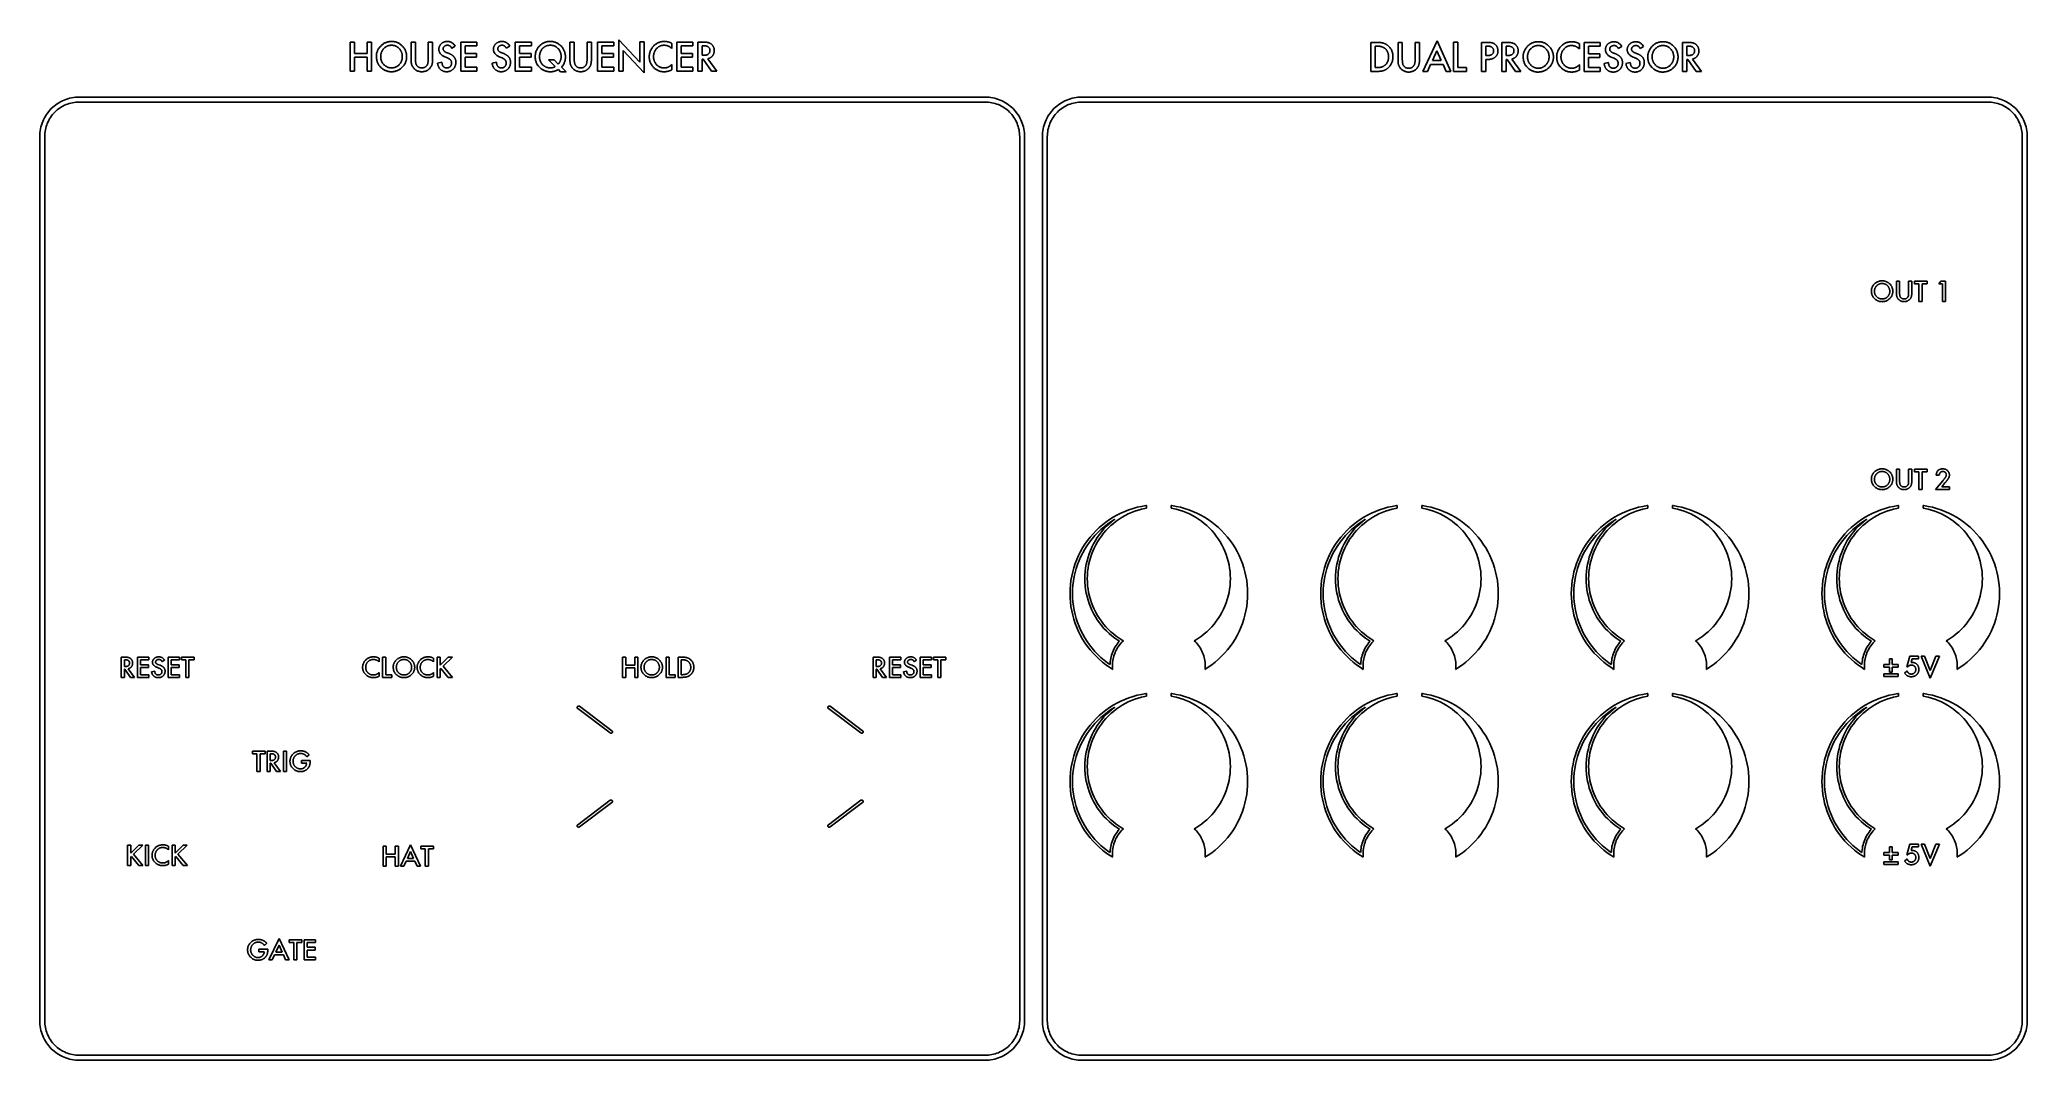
# Model space of a CAD drawing. Header units: metres. Extents: x 6 to 207, y 15 to 119.
import ezdxf

# ---------------------------------------------------------------- set-up
doc = ezdxf.new("R2010")
doc.units = ezdxf.units.M

msp = doc.modelspace()

# ---------------------------------------------------------------- linework, layer by layer
for p, q in [((66.7854, 116.589), (64.6624, 118.859)), ((64.6624, 118.859), (64.6624, 115.681)), ((37.8738, 118.625), (37.4368, 118.625)), ((37.4368, 118.625), (37.4368, 115.681)), ((37.8738, 117.473), (37.8738, 118.625)), ((39.1648, 117.473), (37.8738, 117.473)), ((37.8738, 117.086), (39.1648, 117.086)), ((37.8738, 115.681), (37.8738, 117.086)), ((39.6018, 118.625), (39.1648, 118.625)), ((39.1648, 118.625), (39.1648, 117.473)), ((39.1648, 117.086), (39.1648, 115.681)), ((39.6018, 115.681), (39.6018, 118.625)), ((40.0955, 117.238), (40.094, 117.165)), ((40.094, 117.165), (40.0957, 117.083)), ((40.1002, 117.31), (40.0955, 117.238)), ((40.0957, 117.083), (40.1008, 117.002)), ((40.1081, 117.381), (40.1002, 117.31)), ((40.1008, 117.002), (40.1095, 116.923)), ((40.119, 117.45), (40.1081, 117.381)), ((40.1095, 116.923), (40.1215, 116.846)), ((40.1332, 117.518), (40.119, 117.45)), ((40.1215, 116.846), (40.137, 116.77)), ((40.1504, 117.585), (40.1332, 117.518)), ((40.1708, 117.651), (40.1504, 117.585)), ((40.1943, 117.715), (40.1708, 117.651)), ((40.2209, 117.778), (40.1943, 117.715)), ((40.2507, 117.84), (40.2209, 117.778)), ((40.2836, 117.901), (40.2507, 117.84)), ((40.3197, 117.961), (40.2836, 117.901)), ((40.3589, 118.019), (40.3197, 117.961)), ((40.4012, 118.076), (40.3589, 118.019)), ((40.4467, 118.132), (40.4012, 118.076)), ((40.4952, 118.187), (40.4467, 118.132)), ((40.547, 118.24), (40.4952, 118.187)), ((40.531, 117.161), (40.5321, 117.217)), ((40.5321, 117.102), (40.531, 117.161)), ((40.5321, 117.217), (40.5354, 117.272)), ((40.5355, 117.045), (40.5321, 117.102)), ((40.5354, 117.272), (40.5409, 117.326)), ((40.5412, 116.988), (40.5355, 117.045)), ((40.5409, 117.326), (40.5486, 117.379)), ((40.5492, 116.933), (40.5412, 116.988)), ((40.6008, 118.292), (40.547, 118.24)), ((40.5486, 117.379), (40.5585, 117.431)), ((40.5594, 116.879), (40.5492, 116.933)), ((40.5585, 117.431), (40.5706, 117.482)), ((40.5719, 116.827), (40.5594, 116.879)), ((40.5706, 117.482), (40.5849, 117.532)), ((40.5867, 116.775), (40.5719, 116.827)), ((40.5849, 117.532), (40.6014, 117.58)), ((40.6558, 118.34), (40.6008, 118.292)), ((40.6014, 117.58), (40.6201, 117.628)), ((40.6201, 117.628), (40.641, 117.675)), ((40.641, 117.675), (40.6641, 117.72)), ((40.7121, 118.385), (40.6558, 118.34)), ((40.6641, 117.72), (40.6894, 117.765)), ((40.6894, 117.765), (40.7169, 117.808)), ((40.7697, 118.427), (40.7121, 118.385)), ((40.7169, 117.808), (40.7466, 117.85)), ((40.7466, 117.85), (40.7785, 117.892)), ((40.8285, 118.466), (40.7697, 118.427)), ((40.7785, 117.892), (40.8127, 117.932)), ((40.8127, 117.932), (40.849, 117.971)), ((40.8886, 118.501), (40.8285, 118.466)), ((40.849, 117.971), (40.8868, 118.009)), ((40.8868, 118.009), (40.9255, 118.045)), ((40.9499, 118.534), (40.8886, 118.501)), ((40.9255, 118.045), (40.9653, 118.078)), ((41.0125, 118.563), (40.9499, 118.534)), ((40.9653, 118.078), (41.0061, 118.109)), ((41.0061, 118.109), (41.0478, 118.137)), ((41.0763, 118.59), (41.0125, 118.563)), ((41.0478, 118.137), (41.0905, 118.164)), ((41.1414, 118.613), (41.0763, 118.59)), ((41.0905, 118.164), (41.1343, 118.188)), ((41.1343, 118.188), (41.179, 118.209)), ((41.2077, 118.633), (41.1414, 118.613)), ((41.179, 118.209), (41.2247, 118.229)), ((41.2753, 118.65), (41.2077, 118.633)), ((41.2247, 118.229), (41.2714, 118.246)), ((41.2714, 118.246), (41.3191, 118.261)), ((41.3441, 118.664), (41.2753, 118.65)), ((41.3191, 118.261), (41.3678, 118.274)), ((41.4142, 118.675), (41.3441, 118.664)), ((41.3678, 118.274), (41.4174, 118.284)), ((41.4855, 118.683), (41.4142, 118.675)), ((41.4174, 118.284), (41.4681, 118.292)), ((41.4681, 118.292), (41.5197, 118.298)), ((41.5581, 118.688), (41.4855, 118.683)), ((41.5197, 118.298), (41.5723, 118.301)), ((41.632, 118.689), (41.5581, 118.688)), ((41.5723, 118.301), (41.626, 118.302)), ((41.626, 118.302), (41.6799, 118.301)), ((41.705, 118.688), (41.632, 118.689)), ((41.6799, 118.301), (41.7328, 118.298)), ((41.7768, 118.683), (41.705, 118.688)), ((41.7328, 118.298), (41.7847, 118.292)), ((41.8474, 118.675), (41.7768, 118.683)), ((41.7847, 118.292), (41.8355, 118.284)), ((41.8355, 118.284), (41.8853, 118.274)), ((41.9167, 118.664), (41.8474, 118.675)), ((41.8853, 118.274), (41.9341, 118.261)), ((41.9848, 118.65), (41.9167, 118.664)), ((41.9341, 118.261), (41.9818, 118.246)), ((41.9818, 118.246), (42.0285, 118.229)), ((42.0517, 118.633), (41.9848, 118.65)), ((42.0285, 118.229), (42.0742, 118.209)), ((42.1173, 118.612), (42.0517, 118.633)), ((42.0742, 118.209), (42.1188, 118.188)), ((42.1817, 118.589), (42.1173, 118.612)), ((42.1188, 118.188), (42.1623, 118.164)), ((42.1623, 118.164), (42.2049, 118.137)), ((42.2449, 118.562), (42.1817, 118.589)), ((42.2049, 118.137), (42.2464, 118.109)), ((42.3069, 118.532), (42.2449, 118.562)), ((42.2464, 118.109), (42.2868, 118.078)), ((42.2868, 118.078), (42.3262, 118.045)), ((42.3676, 118.5), (42.3069, 118.532)), ((42.3262, 118.045), (42.3646, 118.009)), ((42.3646, 118.009), (42.402, 117.971)), ((42.427, 118.464), (42.3676, 118.5)), ((42.402, 117.971), (42.438, 117.932)), ((42.4853, 118.424), (42.427, 118.464)), ((42.438, 117.932), (42.472, 117.891)), ((42.472, 117.891), (42.5037, 117.85)), ((42.5423, 118.382), (42.4853, 118.424)), ((42.5037, 117.85), (42.5332, 117.807)), ((42.5332, 117.807), (42.5605, 117.763)), ((42.5981, 118.337), (42.5423, 118.382)), ((42.5605, 117.763), (42.5857, 117.718)), ((42.5857, 117.718), (42.6086, 117.672)), ((42.6526, 118.288), (42.5981, 118.337)), ((42.6086, 117.672), (42.6294, 117.625)), ((42.6294, 117.625), (42.648, 117.577)), ((42.648, 117.577), (42.6644, 117.528)), ((42.706, 118.236), (42.6526, 118.288)), ((42.6782, 116.832), (42.6639, 116.782)), ((42.6644, 117.528), (42.6786, 117.478)), ((42.6904, 116.883), (42.6782, 116.832)), ((42.6786, 117.478), (42.6906, 117.427)), ((42.7003, 116.936), (42.6904, 116.883)), ((42.6906, 117.427), (42.7005, 117.374)), ((42.708, 116.989), (42.7003, 116.936)), ((42.7005, 117.374), (42.7081, 117.321)), ((42.7572, 118.182), (42.706, 118.236)), ((42.7136, 117.043), (42.708, 116.989)), ((42.7081, 117.321), (42.7136, 117.266)), ((42.7136, 117.266), (42.7169, 117.211)), ((42.7169, 117.098), (42.7136, 117.043)), ((42.7169, 117.211), (42.718, 117.154)), ((42.718, 117.154), (42.7169, 117.098)), ((42.8054, 118.127), (42.7572, 118.182)), ((42.8505, 118.071), (42.8054, 118.127)), ((42.8924, 118.013), (42.8505, 118.071)), ((42.9312, 117.954), (42.8924, 118.013)), ((42.967, 117.894), (42.9312, 117.954)), ((42.9996, 117.833), (42.967, 117.894)), ((43.0291, 117.77), (42.9996, 117.833)), ((43.0555, 117.706), (43.0291, 117.77)), ((43.0788, 117.641), (43.0555, 117.706)), ((43.099, 117.574), (43.0788, 117.641)), ((43.1161, 117.506), (43.099, 117.574)), ((43.116, 116.789), (43.13, 116.858)), ((43.1301, 117.437), (43.1161, 117.506)), ((43.13, 116.858), (43.1409, 116.929)), ((43.141, 117.367), (43.1301, 117.437)), ((43.1409, 116.929), (43.1487, 117.001)), ((43.1488, 117.295), (43.141, 117.367)), ((43.1487, 117.001), (43.1534, 117.074)), ((43.1534, 117.222), (43.1488, 117.295)), ((43.155, 117.148), (43.1534, 117.222)), ((43.1534, 117.074), (43.155, 117.148)), ((44.0525, 118.625), (43.6155, 118.625)), ((43.6155, 118.625), (43.6155, 116.723)), ((44.0525, 116.826), (44.0525, 118.625)), ((44.0529, 116.782), (44.0525, 116.826)), ((45.3435, 116.826), (45.3431, 116.781)), ((45.7805, 118.625), (45.3435, 118.625)), ((45.3435, 118.625), (45.3435, 116.826)), ((45.7805, 116.723), (45.7805, 118.625)), ((46.4221, 117.935), (46.4212, 117.895)), ((46.4212, 117.895), (46.4232, 117.837)), ((46.4247, 117.973), (46.4221, 117.935)), ((46.4232, 117.837), (46.4294, 117.781)), ((46.429, 118.011), (46.4247, 117.973)), ((46.4351, 118.048), (46.429, 118.011)), ((46.4294, 117.781), (46.4397, 117.727)), ((46.4429, 118.084), (46.4351, 118.048)), ((46.4397, 117.727), (46.4542, 117.674)), ((46.4525, 118.12), (46.4429, 118.084)), ((46.4637, 118.155), (46.4525, 118.12)), ((46.4542, 117.674), (46.4727, 117.622)), ((46.4768, 118.189), (46.4637, 118.155)), ((46.4727, 117.622), (46.4954, 117.573)), ((46.4915, 118.222), (46.4768, 118.189)), ((46.508, 118.254), (46.4915, 118.222)), ((46.4954, 117.573), (46.5222, 117.525)), ((46.5263, 118.286), (46.508, 118.254)), ((46.5222, 117.525), (46.5532, 117.479)), ((46.5462, 118.317), (46.5263, 118.286)), ((46.568, 118.347), (46.5462, 118.317)), ((46.5532, 117.479), (46.5882, 117.434)), ((46.5914, 118.376), (46.568, 118.347)), ((46.5882, 117.434), (46.6274, 117.391)), ((46.6166, 118.405), (46.5914, 118.376)), ((46.6435, 118.432), (46.6166, 118.405)), ((46.6274, 117.391), (46.6707, 117.35)), ((46.6722, 118.459), (46.6435, 118.432)), ((46.6707, 117.35), (46.7182, 117.31)), ((46.7019, 118.486), (46.6722, 118.459)), ((46.7325, 118.51), (46.7019, 118.486)), ((46.7182, 117.31), (46.7697, 117.272)), ((46.7639, 118.533), (46.7325, 118.51)), ((46.7962, 118.555), (46.7639, 118.533)), ((46.7697, 117.272), (46.8254, 117.235)), ((46.8294, 118.575), (46.7962, 118.555)), ((46.8254, 117.235), (46.8852, 117.201)), ((46.8634, 118.593), (46.8294, 118.575)), ((46.8582, 117.931), (46.8586, 117.95)), ((46.8593, 117.906), (46.8582, 117.931)), ((46.8586, 117.95), (46.8599, 117.968)), ((46.8626, 117.881), (46.8593, 117.906)), ((46.8599, 117.968), (46.862, 117.986)), ((46.862, 117.986), (46.8649, 118.003)), ((46.8681, 117.857), (46.8626, 117.881)), ((46.8983, 118.61), (46.8634, 118.593)), ((46.8649, 118.003), (46.8687, 118.02)), ((46.8757, 117.833), (46.8681, 117.857)), ((46.8687, 118.02), (46.8734, 118.037)), ((46.8734, 118.037), (46.8789, 118.053)), ((46.8856, 117.81), (46.8757, 117.833)), ((46.8789, 118.053), (46.8852, 118.069)), ((46.8852, 118.069), (46.8924, 118.084)), ((46.8852, 117.201), (46.9491, 117.168)), ((46.8977, 117.787), (46.8856, 117.81)), ((46.8924, 118.084), (46.9004, 118.1)), ((46.9119, 117.765), (46.8977, 117.787)), ((46.934, 118.625), (46.8983, 118.61)), ((46.9004, 118.1), (46.9093, 118.114)), ((46.9093, 118.114), (46.919, 118.129)), ((46.9284, 117.744), (46.9119, 117.765)), ((46.919, 118.129), (46.9295, 118.143)), ((46.947, 117.723), (46.9284, 117.744)), ((46.9295, 118.143), (46.9409, 118.156)), ((46.9706, 118.638), (46.934, 118.625)), ((46.9409, 118.156), (46.9532, 118.17)), ((46.9679, 117.703), (46.947, 117.723)), ((46.9491, 117.168), (47.0172, 117.136)), ((46.9532, 118.17), (46.9663, 118.183)), ((46.9663, 118.183), (46.9802, 118.195)), ((46.9909, 117.683), (46.9679, 117.703)), ((47.008, 118.65), (46.9706, 118.638)), ((46.9802, 118.195), (46.9946, 118.207)), ((47.0161, 117.664), (46.9909, 117.683)), ((46.9946, 118.207), (47.0095, 118.219)), ((47.0463, 118.661), (47.008, 118.65)), ((47.0095, 118.219), (47.0249, 118.23)), ((47.0436, 117.645), (47.0161, 117.664)), ((47.0172, 117.136), (47.2982, 117.015)), ((47.0249, 118.23), (47.0406, 118.24)), ((47.0406, 118.24), (47.0568, 118.249)), ((47.0732, 117.628), (47.0436, 117.645)), ((47.0855, 118.669), (47.0463, 118.661)), ((47.0568, 118.249), (47.0734, 118.257)), ((47.105, 117.61), (47.0732, 117.628)), ((47.0734, 118.257), (47.0905, 118.265)), ((47.1255, 118.676), (47.0855, 118.669)), ((47.0905, 118.265), (47.108, 118.272)), ((47.139, 117.593), (47.105, 117.61)), ((47.108, 118.272), (47.126, 118.279)), ((47.1664, 118.682), (47.1255, 118.676)), ((47.126, 118.279), (47.1443, 118.284)), ((47.1752, 117.577), (47.139, 117.593)), ((47.1443, 118.284), (47.1631, 118.289)), ((47.1631, 118.289), (47.1824, 118.293)), ((47.2081, 118.686), (47.1664, 118.682)), ((47.4662, 117.455), (47.1752, 117.577)), ((47.1824, 118.293), (47.2021, 118.296)), ((47.2021, 118.296), (47.2222, 118.299)), ((47.2507, 118.688), (47.2081, 118.686)), ((47.2222, 118.299), (47.2428, 118.301)), ((47.2428, 118.301), (47.2638, 118.302)), ((47.2942, 118.689), (47.2507, 118.688)), ((47.2638, 118.302), (47.2852, 118.302)), ((47.2852, 118.302), (47.3028, 118.302)), ((47.3526, 118.688), (47.2942, 118.689)), ((47.2982, 117.015), (47.3109, 117.01)), ((47.3028, 118.302), (47.3199, 118.301)), ((47.3109, 117.01), (47.3234, 117.004)), ((47.3199, 118.301), (47.3367, 118.3)), ((47.3234, 117.004), (47.3357, 116.998)), ((47.3357, 116.998), (47.3478, 116.992)), ((47.3367, 118.3), (47.3531, 118.299)), ((47.3478, 116.992), (47.3597, 116.986)), ((47.4095, 118.683), (47.3526, 118.688)), ((47.3531, 118.299), (47.3692, 118.297)), ((47.3597, 116.986), (47.3714, 116.981)), ((47.3692, 118.297), (47.3848, 118.294)), ((47.3714, 116.981), (47.3829, 116.975)), ((47.3829, 116.975), (47.3941, 116.969)), ((47.3848, 118.294), (47.4, 118.291)), ((47.3941, 116.969), (47.4052, 116.963)), ((47.4, 118.291), (47.4149, 118.288)), ((47.4052, 116.963), (47.416, 116.957)), ((47.4649, 118.674), (47.4095, 118.683)), ((47.4149, 118.288), (47.4294, 118.284)), ((47.416, 116.957), (47.4267, 116.951)), ((47.4267, 116.951), (47.4371, 116.945)), ((47.4294, 118.284), (47.4435, 118.28)), ((47.4371, 116.945), (47.4474, 116.938)), ((47.4435, 118.28), (47.4572, 118.275)), ((47.4474, 116.938), (47.4574, 116.932)), ((47.4572, 118.275), (47.4705, 118.27)), ((47.4574, 116.932), (47.4672, 116.926)), ((47.5188, 118.663), (47.4649, 118.674)), ((47.5073, 117.438), (47.4662, 117.455)), ((47.4672, 116.926), (47.4768, 116.92)), ((47.4705, 118.27), (47.4834, 118.265)), ((47.4768, 116.92), (47.4862, 116.913)), ((47.4834, 118.265), (47.4959, 118.259)), ((47.4862, 116.913), (47.4954, 116.907)), ((47.4954, 116.907), (47.5044, 116.901)), ((47.4959, 118.259), (47.5081, 118.252)), ((47.5044, 116.901), (47.5131, 116.894)), ((47.5471, 117.42), (47.5073, 117.438)), ((47.5081, 118.252), (47.5198, 118.246)), ((47.5131, 116.894), (47.5217, 116.888)), ((47.5712, 118.648), (47.5188, 118.663)), ((47.5198, 118.246), (47.5312, 118.238)), ((47.5217, 116.888), (47.5301, 116.881)), ((47.5301, 116.881), (47.5382, 116.875)), ((47.5312, 118.238), (47.542, 118.231)), ((47.5382, 116.875), (47.5462, 116.868)), ((47.542, 118.231), (47.5529, 118.224)), ((47.5462, 116.868), (47.5539, 116.861)), ((47.5855, 117.401), (47.5471, 117.42)), ((47.5529, 118.224), (47.5639, 118.215)), ((47.5539, 116.861), (47.5614, 116.855)), ((47.5614, 116.855), (47.5688, 116.848)), ((47.5639, 118.215), (47.5749, 118.206)), ((47.5688, 116.848), (47.5759, 116.841)), ((47.6221, 118.629), (47.5712, 118.648)), ((47.5749, 118.206), (47.586, 118.195)), ((47.5759, 116.841), (47.5828, 116.834)), ((47.5828, 116.834), (47.5895, 116.827)), ((47.6227, 117.382), (47.5855, 117.401)), ((47.586, 118.195), (47.5971, 118.184)), ((47.5895, 116.827), (47.596, 116.82)), ((47.596, 116.82), (47.6022, 116.813)), ((47.5971, 118.184), (47.6083, 118.172)), ((47.6022, 116.813), (47.6083, 116.806)), ((47.6083, 118.172), (47.6196, 118.159)), ((47.6196, 118.159), (47.6308, 118.145)), ((47.6715, 118.608), (47.6221, 118.629)), ((47.6585, 117.363), (47.6227, 117.382)), ((47.6308, 118.145), (47.6422, 118.13)), ((47.6422, 118.13), (47.6536, 118.115)), ((47.6536, 118.115), (47.6651, 118.098)), ((47.693, 117.343), (47.6585, 117.363)), ((47.6651, 118.098), (47.6766, 118.081)), ((47.7193, 118.583), (47.6715, 118.608)), ((47.6766, 118.081), (47.6881, 118.062)), ((47.6881, 118.062), (47.6998, 118.043)), ((47.7262, 117.322), (47.693, 117.343)), ((47.6998, 118.043), (47.7115, 118.023)), ((47.7115, 118.023), (47.7232, 118.002)), ((47.7657, 118.555), (47.7193, 118.583)), ((47.7232, 118.002), (48.0822, 118.209)), ((47.758, 117.302), (47.7262, 117.322)), ((47.7885, 117.28), (47.758, 117.302)), ((47.8105, 118.523), (47.7657, 118.555)), ((47.8177, 117.259), (47.7885, 117.28)), ((47.8539, 118.488), (47.8105, 118.523)), ((47.8456, 117.236), (47.8177, 117.259)), ((47.8722, 117.214), (47.8456, 117.236)), ((47.8957, 118.45), (47.8539, 118.488)), ((47.8974, 117.191), (47.8722, 117.214)), ((47.936, 118.409), (47.8957, 118.45)), ((47.9214, 117.167), (47.8974, 117.191)), ((47.944, 117.143), (47.9214, 117.167)), ((47.9748, 118.364), (47.936, 118.409)), ((47.9652, 117.119), (47.944, 117.143)), ((47.9852, 117.094), (47.9652, 117.119)), ((48.0121, 118.316), (47.9748, 118.364)), ((48.0039, 117.069), (47.9852, 117.094)), ((48.0215, 117.043), (48.0039, 117.069)), ((48.0479, 118.264), (48.0121, 118.316)), ((48.038, 117.016), (48.0215, 117.043)), ((48.0533, 116.989), (48.038, 117.016)), ((48.0822, 118.209), (48.0479, 118.264)), ((48.0675, 116.961), (48.0533, 116.989)), ((48.0805, 116.933), (48.0675, 116.961)), ((48.0924, 116.903), (48.0805, 116.933)), ((48.1032, 116.873), (48.0924, 116.903)), ((48.1129, 116.843), (48.1032, 116.873)), ((48.1214, 116.811), (48.1129, 116.843)), ((50.2671, 118.625), (48.6351, 118.625)), ((48.6351, 118.625), (48.6351, 115.681)), ((49.0721, 117.476), (49.0721, 118.238)), ((49.0721, 118.238), (50.2671, 118.238)), ((50.2351, 117.476), (49.0721, 117.476)), ((49.0721, 116.068), (49.0721, 117.089)), ((49.0721, 117.089), (50.2351, 117.089)), ((50.2351, 117.089), (50.2351, 117.476)), ((50.2671, 118.238), (50.2671, 118.625)), ((51.9553, 117.935), (51.9544, 117.895)), ((51.9544, 117.895), (51.9565, 117.837)), ((51.9579, 117.973), (51.9553, 117.935)), ((51.9565, 117.837), (51.9626, 117.781)), ((51.9622, 118.011), (51.9579, 117.973)), ((51.9683, 118.048), (51.9622, 118.011)), ((51.9626, 117.781), (51.9729, 117.727)), ((51.9761, 118.084), (51.9683, 118.048)), ((51.9729, 117.727), (51.9874, 117.674)), ((51.9857, 118.12), (51.9761, 118.084)), ((51.9969, 118.155), (51.9857, 118.12)), ((51.9874, 117.674), (52.006, 117.622)), ((52.01, 118.189), (51.9969, 118.155)), ((52.006, 117.622), (52.0286, 117.573)), ((52.0247, 118.222), (52.01, 118.189)), ((52.0412, 118.254), (52.0247, 118.222)), ((52.0286, 117.573), (52.0555, 117.525)), ((52.0595, 118.286), (52.0412, 118.254)), ((52.0555, 117.525), (52.0864, 117.479)), ((52.0795, 118.317), (52.0595, 118.286)), ((52.1012, 118.347), (52.0795, 118.317)), ((52.0864, 117.479), (52.1214, 117.434)), ((52.1246, 118.376), (52.1012, 118.347)), ((52.1214, 117.434), (52.1606, 117.391)), ((52.1498, 118.405), (52.1246, 118.376)), ((52.1767, 118.432), (52.1498, 118.405)), ((52.1606, 117.391), (52.2039, 117.35)), ((52.2054, 118.459), (52.1767, 118.432)), ((52.2039, 117.35), (52.2514, 117.31)), ((52.2351, 118.486), (52.2054, 118.459)), ((52.2657, 118.51), (52.2351, 118.486)), ((52.2514, 117.31), (52.3029, 117.272)), ((52.2971, 118.533), (52.2657, 118.51)), ((52.3294, 118.555), (52.2971, 118.533)), ((52.3029, 117.272), (52.3586, 117.235)), ((52.3626, 118.575), (52.3294, 118.555)), ((52.3586, 117.235), (52.4184, 117.201)), ((52.3966, 118.593), (52.3626, 118.575)), ((52.3914, 117.931), (52.3918, 117.95)), ((52.3925, 117.906), (52.3914, 117.931)), ((52.3918, 117.95), (52.3931, 117.968)), ((52.3958, 117.881), (52.3925, 117.906)), ((52.3931, 117.968), (52.3952, 117.986)), ((52.3952, 117.986), (52.3981, 118.003)), ((52.4013, 117.857), (52.3958, 117.881)), ((52.4315, 118.61), (52.3966, 118.593)), ((52.3981, 118.003), (52.4019, 118.02)), ((52.4089, 117.833), (52.4013, 117.857)), ((52.4019, 118.02), (52.4066, 118.037)), ((52.4066, 118.037), (52.4121, 118.053)), ((52.4188, 117.81), (52.4089, 117.833)), ((52.4121, 118.053), (52.4184, 118.069)), ((52.4184, 118.069), (52.4256, 118.084)), ((52.4184, 117.201), (52.4823, 117.168)), ((52.4309, 117.787), (52.4188, 117.81)), ((52.4256, 118.084), (52.4336, 118.1)), ((52.4451, 117.765), (52.4309, 117.787)), ((52.4672, 118.625), (52.4315, 118.61)), ((52.4336, 118.1), (52.4425, 118.114)), ((52.4425, 118.114), (52.4522, 118.129)), ((52.4616, 117.744), (52.4451, 117.765)), ((52.4522, 118.129), (52.4627, 118.143)), ((52.4802, 117.723), (52.4616, 117.744)), ((52.4627, 118.143), (52.4741, 118.156)), ((52.5038, 118.638), (52.4672, 118.625)), ((52.4741, 118.156), (52.4864, 118.17)), ((52.5011, 117.703), (52.4802, 117.723)), ((52.4823, 117.168), (52.5504, 117.136)), ((52.4864, 118.17), (52.4995, 118.183)), ((52.4995, 118.183), (52.5134, 118.195)), ((52.5241, 117.683), (52.5011, 117.703)), ((52.5412, 118.65), (52.5038, 118.638)), ((52.5134, 118.195), (52.5278, 118.207)), ((52.5493, 117.664), (52.5241, 117.683)), ((52.5278, 118.207), (52.5427, 118.219)), ((52.5795, 118.661), (52.5412, 118.65)), ((52.5427, 118.219), (52.5581, 118.23)), ((52.5768, 117.645), (52.5493, 117.664)), ((52.5504, 117.136), (52.8314, 117.015)), ((52.5581, 118.23), (52.5738, 118.24)), ((52.5738, 118.24), (52.59, 118.249)), ((52.6064, 117.628), (52.5768, 117.645)), ((52.6187, 118.669), (52.5795, 118.661)), ((52.59, 118.249), (52.6066, 118.257)), ((52.6382, 117.61), (52.6064, 117.628)), ((52.6066, 118.257), (52.6237, 118.265)), ((52.6587, 118.676), (52.6187, 118.669)), ((52.6237, 118.265), (52.6412, 118.272)), ((52.6722, 117.593), (52.6382, 117.61)), ((52.6412, 118.272), (52.6592, 118.279)), ((52.6996, 118.682), (52.6587, 118.676)), ((52.6592, 118.279), (52.6776, 118.284)), ((52.7084, 117.577), (52.6722, 117.593)), ((52.6776, 118.284), (52.6964, 118.289)), ((52.6964, 118.289), (52.7156, 118.293)), ((52.7413, 118.686), (52.6996, 118.682)), ((52.9994, 117.455), (52.7084, 117.577)), ((52.7156, 118.293), (52.7353, 118.296)), ((52.7353, 118.296), (52.7554, 118.299)), ((52.7839, 118.688), (52.7413, 118.686)), ((52.7554, 118.299), (52.776, 118.301)), ((52.776, 118.301), (52.797, 118.302)), ((52.8274, 118.689), (52.7839, 118.688)), ((52.797, 118.302), (52.8184, 118.302)), ((52.8184, 118.302), (52.836, 118.302)), ((52.8858, 118.688), (52.8274, 118.689)), ((52.8314, 117.015), (52.8441, 117.01)), ((52.836, 118.302), (52.8531, 118.301)), ((52.8441, 117.01), (52.8566, 117.004)), ((52.8531, 118.301), (52.8699, 118.3)), ((52.8566, 117.004), (52.8689, 116.998)), ((52.8689, 116.998), (52.881, 116.992)), ((52.8699, 118.3), (52.8864, 118.299)), ((52.881, 116.992), (52.8929, 116.986)), ((52.9427, 118.683), (52.8858, 118.688)), ((52.8864, 118.299), (52.9024, 118.297)), ((52.8929, 116.986), (52.9046, 116.981)), ((52.9024, 118.297), (52.918, 118.294)), ((52.9046, 116.981), (52.9161, 116.975)), ((52.9161, 116.975), (52.9273, 116.969)), ((52.918, 118.294), (52.9332, 118.291)), ((52.9273, 116.969), (52.9384, 116.963)), ((52.9332, 118.291), (52.9481, 118.288)), ((52.9384, 116.963), (52.9492, 116.957)), ((52.9981, 118.674), (52.9427, 118.683)), ((52.9481, 118.288), (52.9626, 118.284)), ((52.9492, 116.957), (52.9599, 116.951)), ((52.9599, 116.951), (52.9703, 116.945)), ((52.9626, 118.284), (52.9767, 118.28)), ((52.9703, 116.945), (52.9806, 116.938)), ((52.9767, 118.28), (52.9904, 118.275)), ((52.9806, 116.938), (52.9906, 116.932)), ((52.9904, 118.275), (53.0037, 118.27)), ((52.9906, 116.932), (53.0004, 116.926)), ((53.052, 118.663), (52.9981, 118.674)), ((53.0405, 117.438), (52.9994, 117.455)), ((53.0004, 116.926), (53.01, 116.92)), ((53.0037, 118.27), (53.0166, 118.265)), ((53.01, 116.92), (53.0194, 116.913)), ((53.0166, 118.265), (53.0291, 118.259)), ((53.0194, 116.913), (53.0286, 116.907)), ((53.0286, 116.907), (53.0376, 116.901)), ((53.0291, 118.259), (53.0413, 118.252)), ((53.0376, 116.901), (53.0463, 116.894)), ((53.0803, 117.42), (53.0405, 117.438)), ((53.0413, 118.252), (53.053, 118.246)), ((53.0463, 116.894), (53.0549, 116.888)), ((53.1044, 118.648), (53.052, 118.663)), ((53.053, 118.246), (53.0644, 118.238)), ((53.0549, 116.888), (53.0633, 116.881)), ((53.0633, 116.881), (53.0714, 116.875)), ((53.0644, 118.238), (53.0752, 118.231)), ((53.0714, 116.875), (53.0794, 116.868)), ((53.0752, 118.231), (53.0862, 118.224)), ((53.0794, 116.868), (53.0871, 116.861)), ((53.1187, 117.401), (53.0803, 117.42)), ((53.0862, 118.224), (53.0971, 118.215)), ((53.0871, 116.861), (53.0946, 116.855)), ((53.0946, 116.855), (53.102, 116.848)), ((53.0971, 118.215), (53.1081, 118.206)), ((53.102, 116.848), (53.1091, 116.841)), ((53.1553, 118.629), (53.1044, 118.648)), ((53.1081, 118.206), (53.1192, 118.195)), ((53.1091, 116.841), (53.116, 116.834)), ((53.116, 116.834), (53.1227, 116.827)), ((53.1559, 117.382), (53.1187, 117.401)), ((53.1192, 118.195), (53.1303, 118.184)), ((53.1227, 116.827), (53.1292, 116.82)), ((53.1292, 116.82), (53.1355, 116.813)), ((53.1303, 118.184), (53.1415, 118.172)), ((53.1355, 116.813), (53.1415, 116.806)), ((53.1415, 118.172), (53.1528, 118.159)), ((53.1528, 118.159), (53.164, 118.145)), ((53.2047, 118.608), (53.1553, 118.629)), ((53.1917, 117.363), (53.1559, 117.382)), ((53.164, 118.145), (53.1754, 118.13)), ((53.1754, 118.13), (53.1868, 118.115)), ((53.1868, 118.115), (53.1983, 118.098)), ((53.2262, 117.343), (53.1917, 117.363)), ((53.1983, 118.098), (53.2098, 118.081)), ((53.2525, 118.583), (53.2047, 118.608)), ((53.2098, 118.081), (53.2213, 118.062)), ((53.2213, 118.062), (53.233, 118.043)), ((53.2594, 117.322), (53.2262, 117.343)), ((53.233, 118.043), (53.2447, 118.023)), ((53.2447, 118.023), (53.2564, 118.002)), ((53.2989, 118.555), (53.2525, 118.583)), ((53.2564, 118.002), (53.6154, 118.209)), ((53.2912, 117.302), (53.2594, 117.322)), ((53.3217, 117.28), (53.2912, 117.302)), ((53.3437, 118.523), (53.2989, 118.555)), ((53.351, 117.259), (53.3217, 117.28)), ((53.3871, 118.488), (53.3437, 118.523)), ((53.3788, 117.236), (53.351, 117.259)), ((53.4054, 117.214), (53.3788, 117.236)), ((53.4289, 118.45), (53.3871, 118.488)), ((53.4306, 117.191), (53.4054, 117.214)), ((53.4692, 118.409), (53.4289, 118.45)), ((53.4546, 117.167), (53.4306, 117.191)), ((53.4772, 117.143), (53.4546, 117.167)), ((53.508, 118.364), (53.4692, 118.409)), ((53.4984, 117.119), (53.4772, 117.143)), ((53.5184, 117.094), (53.4984, 117.119)), ((53.5453, 118.316), (53.508, 118.364)), ((53.5371, 117.069), (53.5184, 117.094)), ((53.5547, 117.043), (53.5371, 117.069)), ((53.5811, 118.264), (53.5453, 118.316)), ((53.5712, 117.016), (53.5547, 117.043)), ((53.5865, 116.989), (53.5712, 117.016)), ((53.6154, 118.209), (53.5811, 118.264)), ((53.6007, 116.961), (53.5865, 116.989)), ((53.6137, 116.933), (53.6007, 116.961)), ((53.6256, 116.903), (53.6137, 116.933)), ((53.6364, 116.873), (53.6256, 116.903)), ((53.6461, 116.843), (53.6364, 116.873)), ((53.6546, 116.811), (53.6461, 116.843)), ((55.8003, 118.625), (54.1683, 118.625)), ((54.1683, 118.625), (54.1683, 115.681)), ((54.6053, 117.476), (54.6053, 118.238)), ((54.6053, 118.238), (55.8003, 118.238)), ((55.7683, 117.476), (54.6053, 117.476)), ((54.6053, 116.068), (54.6053, 117.089)), ((54.6053, 117.089), (55.7683, 117.089)), ((55.7683, 117.089), (55.7683, 117.476)), ((55.8003, 118.238), (55.8003, 118.625)), ((56.1893, 117.216), (56.1877, 117.138)), ((56.1877, 117.138), (56.1894, 117.059)), ((56.1941, 117.293), (56.1893, 117.216)), ((56.1894, 117.059), (56.1945, 116.981)), ((56.2021, 117.368), (56.1941, 117.293)), ((56.1945, 116.981), (56.2031, 116.905)), ((56.2134, 117.442), (56.2021, 117.368)), ((56.2031, 116.905), (56.215, 116.83)), ((56.2278, 117.513), (56.2134, 117.442)), ((56.215, 116.83), (56.2303, 116.758)), ((56.2455, 117.584), (56.2278, 117.513)), ((56.2664, 117.653), (56.2455, 117.584)), ((56.2905, 117.72), (56.2664, 117.653)), ((56.3177, 117.786), (56.2905, 117.72)), ((56.3483, 117.85), (56.3177, 117.786)), ((56.382, 117.912), (56.3483, 117.85)), ((56.4189, 117.973), (56.382, 117.912)), ((56.459, 118.033), (56.4189, 117.973)), ((56.5024, 118.091), (56.459, 118.033)), ((56.549, 118.147), (56.5024, 118.091)), ((56.5987, 118.202), (56.549, 118.147)), ((56.6517, 118.255), (56.5987, 118.202)), ((56.6247, 117.135), (56.6258, 117.194)), ((56.6258, 117.078), (56.6247, 117.135)), ((56.6258, 117.194), (56.629, 117.252)), ((56.6291, 117.022), (56.6258, 117.078)), ((56.629, 117.252), (56.6343, 117.308)), ((56.6346, 116.967), (56.6291, 117.022)), ((56.6343, 117.308), (56.6418, 117.363)), ((56.6423, 116.913), (56.6346, 116.967)), ((56.6418, 117.363), (56.6514, 117.417)), ((56.6522, 116.861), (56.6423, 116.913)), ((56.6514, 117.417), (56.6631, 117.47)), ((56.7054, 118.305), (56.6517, 118.255)), ((56.6643, 116.81), (56.6522, 116.861)), ((56.6631, 117.47), (56.6769, 117.522)), ((56.6769, 117.522), (56.6929, 117.572)), ((56.6929, 117.572), (56.711, 117.621)), ((56.7603, 118.351), (56.7054, 118.305)), ((56.711, 117.621), (56.7313, 117.669)), ((56.7313, 117.669), (56.7537, 117.716)), ((56.7537, 117.716), (56.7782, 117.761)), ((56.8163, 118.395), (56.7603, 118.351)), ((56.7782, 117.761), (56.8048, 117.806)), ((56.8048, 117.806), (56.8336, 117.849)), ((56.8734, 118.435), (56.8163, 118.395)), ((56.8336, 117.849), (56.8645, 117.891)), ((56.8645, 117.891), (56.8975, 117.932)), ((56.9317, 118.473), (56.8734, 118.435)), ((56.8975, 117.932), (56.9327, 117.971)), ((56.9911, 118.508), (56.9317, 118.473)), ((56.9327, 117.971), (56.9693, 118.009)), ((56.9693, 118.009), (57.007, 118.045)), ((57.0516, 118.539), (56.9911, 118.508)), ((57.007, 118.045), (57.0459, 118.078)), ((57.0459, 118.078), (57.086, 118.109)), ((57.1132, 118.568), (57.0516, 118.539)), ((57.086, 118.109), (57.1272, 118.137)), ((57.176, 118.593), (57.1132, 118.568)), ((57.1272, 118.137), (57.1696, 118.164)), ((57.1696, 118.164), (57.2132, 118.188)), ((57.2399, 118.616), (57.176, 118.593)), ((57.2132, 118.188), (57.2579, 118.209)), ((57.3049, 118.635), (57.2399, 118.616)), ((57.2579, 118.209), (57.3038, 118.229)), ((57.3038, 118.229), (57.3508, 118.246)), ((57.371, 118.652), (57.3049, 118.635)), ((57.3508, 118.246), (57.399, 118.261)), ((57.4383, 118.665), (57.371, 118.652)), ((57.399, 118.261), (57.4484, 118.274)), ((57.5067, 118.676), (57.4383, 118.665)), ((57.4484, 118.274), (57.4989, 118.284)), ((57.4989, 118.284), (57.5506, 118.292)), ((57.5762, 118.683), (57.5067, 118.676)), ((58.1007, 116.836), (57.5247, 116.836)), ((57.5247, 116.836), (58.2187, 116.14)), ((57.5506, 118.292), (57.6035, 118.298)), ((57.6469, 118.688), (57.5762, 118.683)), ((57.6035, 118.298), (57.6575, 118.301)), ((57.7187, 118.689), (57.6469, 118.688)), ((57.6575, 118.301), (57.7127, 118.302)), ((57.7127, 118.302), (57.7672, 118.301)), ((57.7838, 118.688), (57.7187, 118.689)), ((57.7672, 118.301), (57.8207, 118.298)), ((57.8482, 118.684), (57.7838, 118.688)), ((57.8207, 118.298), (57.8731, 118.292)), ((57.9117, 118.677), (57.8482, 118.684)), ((57.8731, 118.292), (57.9245, 118.284)), ((57.9745, 118.668), (57.9117, 118.677)), ((57.9245, 118.284), (57.9748, 118.274)), ((58.0364, 118.656), (57.9745, 118.668)), ((57.9748, 118.274), (58.024, 118.261)), ((58.024, 118.261), (58.0722, 118.246)), ((58.0975, 118.641), (58.0364, 118.656)), ((58.0722, 118.246), (58.1193, 118.229)), ((58.1579, 118.624), (58.0975, 118.641)), ((58.5287, 116.395), (58.1007, 116.836)), ((58.1193, 118.229), (58.1653, 118.209)), ((58.2175, 118.604), (58.1579, 118.624)), ((58.1653, 118.209), (58.2104, 118.187)), ((58.2104, 118.187), (58.2543, 118.163)), ((58.2762, 118.581), (58.2175, 118.604)), ((58.2543, 118.163), (58.2972, 118.137)), ((58.3342, 118.556), (58.2762, 118.581)), ((58.2972, 118.137), (58.339, 118.108)), ((58.3914, 118.528), (58.3342, 118.556)), ((58.339, 118.108), (58.3798, 118.077)), ((58.3798, 118.077), (58.4195, 118.044)), ((58.4478, 118.497), (58.3914, 118.528)), ((58.4195, 118.044), (58.4581, 118.008)), ((58.5033, 118.464), (58.4478, 118.497)), ((58.4581, 118.008), (58.4957, 117.97)), ((58.4957, 117.97), (58.5318, 117.931)), ((58.5581, 118.428), (58.5033, 118.464)), ((58.5318, 117.931), (58.5657, 117.89)), ((58.6121, 118.389), (58.5581, 118.428)), ((58.5657, 117.89), (58.5974, 117.848)), ((58.5974, 117.848), (58.6269, 117.805)), ((58.6653, 118.348), (58.6121, 118.389)), ((58.6269, 117.805), (58.6543, 117.761)), ((58.6543, 117.761), (58.6794, 117.716)), ((58.7177, 118.304), (58.6653, 118.348)), ((58.6794, 117.716), (58.7024, 117.67)), ((58.7024, 117.67), (58.7231, 117.623)), ((58.7783, 118.249), (58.7177, 118.304)), ((58.7231, 117.623), (58.7417, 117.574)), ((58.7417, 117.574), (58.7581, 117.525)), ((58.7581, 117.525), (58.7723, 117.474)), ((58.7765, 116.849), (58.7637, 116.803)), ((58.7723, 117.474), (58.7844, 117.422)), ((58.7872, 116.897), (58.7765, 116.849)), ((58.8353, 118.192), (58.7783, 118.249)), ((58.7844, 117.422), (58.7942, 117.369)), ((58.796, 116.945), (58.7872, 116.897)), ((58.7942, 117.369), (58.8019, 117.316)), ((58.8029, 116.994), (58.796, 116.945)), ((58.8019, 117.316), (58.8073, 117.261)), ((58.8078, 117.044), (58.8029, 116.994)), ((58.8073, 117.261), (58.8106, 117.204)), ((58.8107, 117.095), (58.8078, 117.044)), ((58.8106, 117.204), (58.8117, 117.147)), ((58.8117, 117.147), (58.8107, 117.095)), ((58.8886, 118.133), (58.8353, 118.192)), ((58.9382, 118.072), (58.8886, 118.133)), ((58.9841, 118.009), (58.9382, 118.072)), ((59.0264, 117.944), (58.9841, 118.009)), ((59.065, 117.877), (59.0264, 117.944)), ((59.0999, 117.808), (59.065, 117.877)), ((59.1311, 117.737), (59.0999, 117.808)), ((59.1587, 117.664), (59.1311, 117.737)), ((59.1826, 117.589), (59.1587, 117.664)), ((59.2028, 117.512), (59.1826, 117.589)), ((59.2193, 117.434), (59.2028, 117.512)), ((59.2132, 116.768), (59.226, 116.833)), ((59.2322, 117.353), (59.2193, 117.434)), ((59.226, 116.833), (59.2359, 116.898)), ((59.2413, 117.27), (59.2322, 117.353)), ((59.2359, 116.898), (59.243, 116.964)), ((59.2469, 117.186), (59.2413, 117.27)), ((59.243, 116.964), (59.2473, 117.031)), ((59.2487, 117.099), (59.2469, 117.186)), ((59.2473, 117.031), (59.2487, 117.099)), ((60.1463, 118.625), (59.7093, 118.625)), ((59.7093, 118.625), (59.7093, 116.723)), ((60.1463, 116.826), (60.1463, 118.625)), ((60.1467, 116.782), (60.1463, 116.826)), ((61.4373, 116.826), (61.4368, 116.781)), ((61.8743, 118.625), (61.4373, 118.625)), ((61.4373, 118.625), (61.4373, 116.826)), ((61.8743, 116.723), (61.8743, 118.625)), ((64.1469, 118.625), (62.5149, 118.625)), ((62.5149, 118.625), (62.5149, 115.681)), ((62.9519, 117.476), (62.9519, 118.238)), ((62.9519, 118.238), (64.1469, 118.238)), ((64.1149, 117.476), (62.9519, 117.476)), ((62.9519, 116.068), (62.9519, 117.089)), ((62.9519, 117.089), (64.1149, 117.089)), ((64.1149, 117.089), (64.1149, 117.476)), ((64.1469, 118.238), (64.1469, 118.625)), ((65.0994, 115.681), (65.0994, 117.765)), ((65.0994, 117.765), (67.2224, 115.501)), ((67.2224, 118.657), (66.7854, 118.657)), ((66.7854, 118.657), (66.7854, 116.589)), ((67.2224, 115.501), (67.2224, 118.657)), ((67.7417, 117.204), (67.7404, 117.138)), ((67.7404, 117.138), (67.742, 117.065)), ((67.7455, 117.269), (67.7417, 117.204)), ((67.742, 117.065), (67.7465, 116.992)), ((67.7519, 117.334), (67.7455, 117.269)), ((67.7465, 116.992), (67.7542, 116.921)), ((67.7609, 117.397), (67.7519, 117.334)), ((67.7542, 116.921), (67.7648, 116.852)), ((67.7724, 117.46), (67.7609, 117.397)), ((67.7648, 116.852), (67.7786, 116.783)), ((67.7864, 117.522), (67.7724, 117.46)), ((67.803, 117.583), (67.7864, 117.522)), ((67.8222, 117.643), (67.803, 117.583)), ((67.8439, 117.702), (67.8222, 117.643)), ((67.8681, 117.761), (67.8439, 117.702)), ((67.8949, 117.818), (67.8681, 117.761)), ((67.9243, 117.875), (67.8949, 117.818)), ((67.9562, 117.931), (67.9243, 117.875)), ((67.9907, 117.986), (67.9562, 117.931)), ((68.0277, 118.04), (67.9907, 117.986)), ((68.0673, 118.094), (68.0277, 118.04)), ((68.1094, 118.146), (68.0673, 118.094)), ((68.1638, 118.208), (68.1094, 118.146)), ((68.22, 118.266), (68.1638, 118.208)), ((68.1774, 117.143), (68.1785, 117.2)), ((68.1785, 117.087), (68.1774, 117.143)), ((68.1785, 117.2), (68.1818, 117.255)), ((68.1817, 117.033), (68.1785, 117.087)), ((68.1871, 116.979), (68.1817, 117.033)), ((68.1818, 117.255), (68.1871, 117.31)), ((68.1871, 117.31), (68.1947, 117.364)), ((68.1947, 116.926), (68.1871, 116.979)), ((68.1947, 117.364), (68.2044, 117.416)), ((68.2043, 116.874), (68.1947, 116.926)), ((68.2162, 116.824), (68.2043, 116.874)), ((68.2044, 117.416), (68.2163, 117.467)), ((68.2302, 116.774), (68.2162, 116.824)), ((68.2163, 117.467), (68.2303, 117.518)), ((68.278, 118.321), (68.22, 118.266)), ((68.2303, 117.518), (68.2465, 117.567)), ((68.2465, 117.567), (68.2649, 117.616)), ((68.2649, 117.616), (68.2854, 117.663)), ((68.3379, 118.372), (68.278, 118.321)), ((68.2854, 117.663), (68.3081, 117.709)), ((68.3081, 117.709), (68.3329, 117.754)), ((68.3329, 117.754), (68.3599, 117.798)), ((68.3996, 118.419), (68.3379, 118.372)), ((68.3599, 117.798), (68.389, 117.841)), ((68.389, 117.841), (68.4203, 117.883)), ((68.4632, 118.462), (68.3996, 118.419)), ((68.4203, 117.883), (68.4538, 117.924)), ((68.4538, 117.924), (68.4894, 117.964)), ((68.5286, 118.501), (68.4632, 118.462)), ((68.4894, 117.964), (68.5263, 118.003)), ((68.5263, 118.003), (68.5641, 118.039)), ((68.5959, 118.537), (68.5286, 118.501)), ((68.5641, 118.039), (68.603, 118.073)), ((68.665, 118.569), (68.5959, 118.537)), ((68.603, 118.073), (68.6428, 118.105)), ((68.6428, 118.105), (68.6836, 118.134)), ((68.7359, 118.597), (68.665, 118.569)), ((68.6836, 118.134), (68.7254, 118.161)), ((68.7254, 118.161), (68.7682, 118.185)), ((68.8088, 118.622), (68.7359, 118.597)), ((68.7682, 118.185), (68.8119, 118.208)), ((68.8834, 118.642), (68.8088, 118.622)), ((68.8119, 118.208), (68.8567, 118.227)), ((68.8567, 118.227), (68.9025, 118.245)), ((68.9599, 118.659), (68.8834, 118.642)), ((68.9025, 118.245), (68.9492, 118.26)), ((68.9492, 118.26), (68.9969, 118.273)), ((69.0383, 118.672), (68.9599, 118.659)), ((68.9969, 118.273), (69.0457, 118.284)), ((69.1185, 118.682), (69.0383, 118.672)), ((69.0457, 118.284), (69.0954, 118.292)), ((69.0954, 118.292), (69.1461, 118.298)), ((69.2005, 118.687), (69.1185, 118.682)), ((69.1461, 118.298), (69.1978, 118.301)), ((69.1978, 118.301), (69.2504, 118.302)), ((69.2844, 118.689), (69.2005, 118.687)), ((69.2504, 118.302), (69.2986, 118.301)), ((69.3306, 118.689), (69.2844, 118.689)), ((69.2986, 118.301), (69.3465, 118.298)), ((69.3766, 118.686), (69.3306, 118.689)), ((69.3465, 118.298), (69.3943, 118.292)), ((69.4223, 118.683), (69.3766, 118.686)), ((69.3943, 118.292), (69.4419, 118.284)), ((69.4679, 118.678), (69.4223, 118.683)), ((69.4419, 118.284), (69.4894, 118.273)), ((69.5134, 118.672), (69.4679, 118.678)), ((69.4894, 118.273), (69.5366, 118.261)), ((69.5586, 118.664), (69.5134, 118.672)), ((69.5366, 118.261), (69.5837, 118.246)), ((69.6037, 118.656), (69.5586, 118.664)), ((69.5837, 118.246), (69.6306, 118.228)), ((69.6486, 118.645), (69.6037, 118.656)), ((69.6306, 118.228), (69.6773, 118.209)), ((69.6933, 118.633), (69.6486, 118.645)), ((69.6773, 118.209), (69.7238, 118.187)), ((69.7378, 118.62), (69.6933, 118.633)), ((69.7238, 118.187), (69.7701, 118.162)), ((69.7821, 118.606), (69.7378, 118.62)), ((69.7701, 118.162), (69.8163, 118.136)), ((69.8263, 118.59), (69.7821, 118.606)), ((69.8163, 118.136), (69.8623, 118.107)), ((69.8703, 118.573), (69.8263, 118.59)), ((69.8623, 118.107), (69.9081, 118.076)), ((69.9141, 118.554), (69.8703, 118.573)), ((69.9081, 118.076), (69.9537, 118.042)), ((69.9577, 118.534), (69.9141, 118.554)), ((69.9537, 118.042), (69.9992, 118.006)), ((70.0012, 118.513), (69.9577, 118.534)), ((69.9992, 118.006), (70.0444, 117.968)), ((70.0444, 118.49), (70.0012, 118.513)), ((70.0444, 117.968), (70.0444, 118.49)), ((72.1616, 118.625), (70.5296, 118.625)), ((70.5296, 118.625), (70.5296, 115.681)), ((70.9666, 117.476), (70.9666, 118.238)), ((70.9666, 118.238), (72.1616, 118.238)), ((72.1296, 117.476), (70.9666, 117.476)), ((70.9666, 116.068), (70.9666, 117.089)), ((70.9666, 117.089), (72.1296, 117.089)), ((72.1296, 117.089), (72.1296, 117.476)), ((72.1616, 118.238), (72.1616, 118.625)), ((73.199, 118.628), (72.677, 118.628)), ((72.677, 118.628), (72.677, 115.681)), ((73.114, 117.284), (73.114, 118.241)), ((73.114, 118.241), (73.273, 118.241)), ((73.256, 117.284), (73.114, 117.284)), ((73.114, 116.897), (73.195, 116.897)), ((73.114, 115.681), (73.114, 116.897)), ((73.195, 116.897), (74.043, 115.681)), ((73.2667, 118.627), (73.199, 118.628)), ((73.3288, 117.286), (73.256, 117.284)), ((73.3322, 118.625), (73.2667, 118.627)), ((73.273, 118.241), (73.3438, 118.24)), ((73.3971, 117.291), (73.3288, 117.286)), ((73.3954, 118.621), (73.3322, 118.625)), ((73.3438, 118.24), (73.4103, 118.235)), ((73.4563, 118.616), (73.3954, 118.621)), ((73.461, 117.3), (73.3971, 117.291)), ((73.4103, 118.235), (73.4725, 118.227)), ((73.515, 118.609), (73.4563, 118.616)), ((73.5205, 117.312), (73.461, 117.3)), ((73.4725, 118.227), (73.5305, 118.216)), ((73.5714, 118.601), (73.515, 118.609)), ((73.5756, 117.327), (73.5205, 117.312)), ((73.5305, 118.216), (73.5841, 118.201)), ((73.6255, 118.591), (73.5714, 118.601)), ((73.6263, 117.346), (73.5756, 117.327)), ((73.5841, 118.201), (73.6335, 118.184)), ((73.6774, 118.58), (73.6255, 118.591)), ((73.6726, 117.368), (73.6263, 117.346)), ((73.6335, 118.184), (73.6785, 118.163)), ((73.7145, 117.394), (73.6726, 117.368)), ((73.7271, 118.567), (73.6774, 118.58)), ((73.6785, 118.163), (73.7193, 118.139)), ((73.68, 116.937), (73.7141, 116.945)), ((74.588, 115.681), (73.68, 116.937)), ((73.7141, 116.945), (73.7474, 116.954)), ((73.752, 117.423), (73.7145, 117.394)), ((73.7193, 118.139), (73.7557, 118.112)), ((73.7745, 118.552), (73.7271, 118.567)), ((73.7474, 116.954), (73.7799, 116.965)), ((73.785, 117.456), (73.752, 117.423)), ((73.7557, 118.112), (73.7879, 118.081)), ((73.8196, 118.537), (73.7745, 118.552)), ((73.7799, 116.965), (73.8116, 116.976)), ((73.8137, 117.491), (73.785, 117.456)), ((73.7879, 118.081), (73.8158, 118.048)), ((73.8116, 116.976), (73.8424, 116.988)), ((73.8379, 117.531), (73.8137, 117.491)), ((73.8158, 118.048), (73.8394, 118.011)), ((73.8625, 118.519), (73.8196, 118.537)), ((73.8578, 117.574), (73.8379, 117.531)), ((73.8394, 118.011), (73.8587, 117.971)), ((73.8424, 116.988), (73.8725, 117.002)), ((73.8732, 117.62), (73.8578, 117.574)), ((73.8587, 117.971), (73.8737, 117.928)), ((73.9031, 118.5), (73.8625, 118.519)), ((73.8725, 117.002), (73.9018, 117.017)), ((73.8842, 117.67), (73.8732, 117.62)), ((73.8737, 117.928), (73.8844, 117.882)), ((73.8908, 117.723), (73.8842, 117.67)), ((73.8844, 117.882), (73.8909, 117.832)), ((73.893, 117.779), (73.8908, 117.723)), ((73.8909, 117.832), (73.893, 117.779)), ((73.9018, 117.017), (73.9303, 117.032)), ((73.9415, 118.48), (73.9031, 118.5)), ((73.9303, 117.032), (73.958, 117.049)), ((73.9776, 118.458), (73.9415, 118.48)), ((73.958, 117.049), (73.9849, 117.067)), ((74.0114, 118.434), (73.9776, 118.458)), ((73.9849, 117.067), (74.0111, 117.087)), ((74.0111, 117.087), (74.0364, 117.107)), ((74.043, 118.409), (74.0114, 118.434)), ((74.0364, 117.107), (74.0609, 117.128)), ((74.0758, 118.38), (74.043, 118.409)), ((74.0609, 117.128), (74.0846, 117.151)), ((74.1066, 118.349), (74.0758, 118.38)), ((74.0846, 117.151), (74.1076, 117.175)), ((74.1354, 118.318), (74.1066, 118.349)), ((74.1076, 117.175), (74.1297, 117.199)), ((74.1297, 117.199), (74.151, 117.225)), ((74.1622, 118.285), (74.1354, 118.318)), ((74.151, 117.225), (74.1715, 117.252)), ((74.187, 118.252), (74.1622, 118.285)), ((74.1715, 117.252), (74.1907, 117.28)), ((74.2099, 118.217), (74.187, 118.252)), ((74.1907, 117.28), (74.2086, 117.308)), ((74.2086, 117.308), (74.2254, 117.336)), ((74.2307, 118.181), (74.2099, 118.217)), ((74.2254, 117.336), (74.2408, 117.366)), ((74.2496, 118.144), (74.2307, 118.181)), ((74.2408, 117.366), (74.2551, 117.395)), ((74.2665, 118.106), (74.2496, 118.144)), ((74.2551, 117.395), (74.2681, 117.426)), ((74.2814, 118.067), (74.2665, 118.106)), ((74.2681, 117.426), (74.2799, 117.457)), ((74.2799, 117.457), (74.2904, 117.489)), ((74.2943, 118.027), (74.2814, 118.067)), ((74.2904, 117.489), (74.2997, 117.521)), ((74.3052, 117.986), (74.2943, 118.027)), ((74.2997, 117.521), (74.3077, 117.554)), ((74.3141, 117.943), (74.3052, 117.986)), ((74.3077, 117.554), (74.3145, 117.587)), ((74.3211, 117.9), (74.3141, 117.943)), ((74.3145, 117.587), (74.3201, 117.621)), ((74.3201, 117.621), (74.3245, 117.656)), ((74.3261, 117.855), (74.3211, 117.9)), ((74.3245, 117.656), (74.3276, 117.691)), ((74.329, 117.81), (74.3261, 117.855)), ((74.3276, 117.691), (74.3294, 117.727)), ((74.33, 117.763), (74.329, 117.81)), ((74.3294, 117.727), (74.33, 117.763)), ((141.469, 118.594), (140.861, 118.594)), ((140.861, 118.594), (140.861, 115.65)), ((141.298, 116.037), (141.298, 118.207)), ((141.298, 118.207), (141.495, 118.207)), ((141.519, 118.594), (141.469, 118.594)), ((141.495, 118.207), (141.56, 118.206)), ((141.569, 118.593), (141.519, 118.594)), ((141.56, 118.206), (141.623, 118.203)), ((141.617, 118.591), (141.569, 118.593)), ((141.664, 118.589), (141.617, 118.591)), ((141.623, 118.203), (141.684, 118.198)), ((141.71, 118.586), (141.664, 118.589)), ((141.684, 118.198), (141.743, 118.192)), ((141.754, 118.583), (141.71, 118.586)), ((141.743, 118.192), (141.801, 118.183)), ((141.797, 118.579), (141.754, 118.583)), ((141.839, 118.575), (141.797, 118.579)), ((141.801, 118.183), (141.857, 118.173)), ((141.88, 118.57), (141.839, 118.575)), ((141.857, 118.173), (141.91, 118.16)), ((141.919, 118.564), (141.88, 118.57)), ((141.91, 118.16), (141.962, 118.146)), ((141.957, 118.558), (141.919, 118.564)), ((141.994, 118.551), (141.957, 118.558)), ((141.962, 118.146), (142.012, 118.13)), ((142.029, 118.543), (141.994, 118.551)), ((142.012, 118.13), (142.06, 118.111)), ((142.064, 118.535), (142.029, 118.543)), ((142.06, 118.111), (142.107, 118.091)), ((142.096, 118.526), (142.064, 118.535)), ((142.128, 118.517), (142.096, 118.526)), ((142.107, 118.091), (142.151, 118.069)), ((142.159, 118.507), (142.128, 118.517)), ((142.151, 118.069), (142.193, 118.046)), ((142.19, 118.496), (142.159, 118.507)), ((142.222, 118.485), (142.19, 118.496)), ((142.193, 118.046), (142.234, 118.02)), ((142.253, 118.473), (142.222, 118.485)), ((142.234, 118.02), (142.273, 117.992)), ((142.284, 118.46), (142.253, 118.473)), ((142.273, 117.992), (142.31, 117.963)), ((142.314, 118.446), (142.284, 118.46)), ((142.31, 117.963), (142.345, 117.931)), ((142.344, 118.431), (142.314, 118.446)), ((142.374, 118.416), (142.344, 118.431)), ((142.345, 117.931), (142.381, 117.894)), ((142.403, 118.399), (142.374, 118.416)), ((142.381, 117.894), (142.415, 117.855)), ((142.433, 118.382), (142.403, 118.399)), ((142.415, 117.855), (142.447, 117.816)), ((142.461, 118.364), (142.433, 118.382)), ((142.447, 117.816), (142.477, 117.775)), ((142.49, 118.345), (142.461, 118.364)), ((142.477, 117.775), (142.505, 117.732)), ((142.518, 118.326), (142.49, 118.345)), ((142.505, 117.732), (142.53, 117.689)), ((142.545, 118.305), (142.518, 118.326)), ((142.53, 117.689), (142.553, 117.644)), ((142.573, 118.284), (142.545, 118.305)), ((142.553, 117.644), (142.574, 117.598)), ((142.6, 118.262), (142.573, 118.284)), ((142.574, 117.598), (142.593, 117.55)), ((142.593, 117.55), (142.609, 117.501)), ((142.626, 118.239), (142.6, 118.262)), ((142.609, 117.501), (142.624, 117.451)), ((142.636, 116.848), (142.623, 116.796)), ((142.624, 117.451), (142.636, 117.4)), ((142.653, 118.215), (142.626, 118.239)), ((142.636, 117.4), (142.646, 117.347)), ((142.646, 116.9), (142.636, 116.848)), ((142.646, 117.347), (142.654, 117.293)), ((142.653, 116.954), (142.646, 116.9)), ((142.704, 118.165), (142.653, 118.215)), ((142.659, 117.009), (142.653, 116.954)), ((142.654, 117.293), (142.659, 117.238)), ((142.659, 117.238), (142.662, 117.181)), ((142.662, 117.065), (142.659, 117.009)), ((142.662, 117.181), (142.664, 117.123)), ((142.664, 117.123), (142.662, 117.065)), ((142.752, 118.114), (142.704, 118.165)), ((142.797, 118.06), (142.752, 118.114)), ((142.839, 118.005), (142.797, 118.06)), ((142.877, 117.948), (142.839, 118.005)), ((142.913, 117.889), (142.877, 117.948)), ((142.946, 117.828), (142.913, 117.889)), ((142.975, 117.766), (142.946, 117.828)), ((143.001, 117.702), (142.975, 117.766)), ((143.025, 117.636), (143.001, 117.702)), ((143.045, 117.568), (143.025, 117.636)), ((143.062, 117.498), (143.045, 117.568)), ((143.06, 116.746), (143.075, 116.817)), ((143.076, 117.427), (143.062, 117.498)), ((143.075, 116.817), (143.086, 116.891)), ((143.087, 117.353), (143.076, 117.427)), ((143.086, 116.891), (143.094, 116.967)), ((143.094, 117.278), (143.087, 117.353)), ((143.099, 117.202), (143.094, 117.278)), ((143.094, 116.967), (143.099, 117.044)), ((143.101, 117.123), (143.099, 117.202)), ((143.099, 117.044), (143.101, 117.123)), ((144.055, 118.594), (143.618, 118.594)), ((143.618, 118.594), (143.618, 116.692)), ((144.055, 116.795), (144.055, 118.594)), ((145.783, 118.594), (145.346, 118.594)), ((145.346, 118.594), (145.346, 116.795)), ((145.783, 116.692), (145.783, 118.594)), ((147.57, 118.749), (146.119, 115.65)), ((147.107, 116.741), (147.562, 117.748)), ((147.562, 117.748), (147.997, 116.741)), ((148.969, 115.65), (147.57, 118.749)), ((149.674, 118.626), (149.237, 118.626)), ((149.237, 118.626), (149.237, 115.65)), ((149.674, 116.037), (149.674, 118.626)), ((152.597, 118.597), (152.093, 118.597)), ((152.093, 118.597), (152.093, 115.65)), ((152.53, 117.253), (152.53, 118.21)), ((152.53, 118.21), (152.677, 118.21)), ((152.696, 117.253), (152.53, 117.253)), ((152.53, 116.866), (152.737, 116.866)), ((152.53, 115.65), (152.53, 116.866)), ((152.64, 118.597), (152.597, 118.597)), ((152.682, 118.596), (152.64, 118.597)), ((152.677, 118.21), (152.749, 118.208)), ((152.722, 118.595), (152.682, 118.596)), ((152.766, 117.255), (152.696, 117.253)), ((152.761, 118.594), (152.722, 118.595)), ((152.737, 116.866), (152.791, 116.867)), ((152.749, 118.208), (152.817, 118.203)), ((152.799, 118.593), (152.761, 118.594)), ((152.832, 117.26), (152.766, 117.255)), ((152.791, 116.867), (152.843, 116.869)), ((152.836, 118.591), (152.799, 118.593)), ((152.817, 118.203), (152.88, 118.195)), ((152.893, 117.268), (152.832, 117.26)), ((152.871, 118.588), (152.836, 118.591)), ((152.843, 116.869), (152.894, 116.873)), ((152.905, 118.586), (152.871, 118.588)), ((152.88, 118.195), (152.939, 118.184)), ((152.95, 117.28), (152.893, 117.268)), ((152.894, 116.873), (152.944, 116.879)), ((152.938, 118.583), (152.905, 118.586)), ((152.97, 118.579), (152.938, 118.583)), ((152.939, 118.184), (152.994, 118.169)), ((152.944, 116.879), (152.993, 116.886)), ((153.004, 117.295), (152.95, 117.28)), ((153, 118.576), (152.97, 118.579)), ((152.993, 116.886), (153.04, 116.895)), ((152.994, 118.169), (153.044, 118.151)), ((153.029, 118.572), (153, 118.576)), ((153.052, 117.314), (153.004, 117.295)), ((153.057, 118.567), (153.029, 118.572)), ((153.04, 116.895), (153.086, 116.906)), ((153.044, 118.151), (153.09, 118.13)), ((153.097, 117.336), (153.052, 117.314)), ((153.084, 118.562), (153.057, 118.567)), ((153.109, 118.557), (153.084, 118.562)), ((153.086, 116.906), (153.131, 116.918)), ((153.09, 118.13), (153.132, 118.106)), ((153.137, 117.361), (153.097, 117.336)), ((153.133, 118.552), (153.109, 118.557)), ((153.131, 116.918), (153.174, 116.932)), ((153.132, 118.106), (153.169, 118.078)), ((153.156, 118.546), (153.133, 118.552)), ((153.173, 117.389), (153.137, 117.361)), ((153.178, 118.54), (153.156, 118.546)), ((153.169, 118.078), (153.202, 118.047)), ((153.205, 117.421), (153.173, 117.389)), ((153.174, 116.932), (153.216, 116.947)), ((153.2, 118.533), (153.178, 118.54)), ((153.222, 118.525), (153.2, 118.533)), ((153.202, 118.047), (153.23, 118.013)), ((153.233, 117.457), (153.205, 117.421)), ((153.216, 116.947), (153.257, 116.964)), ((153.243, 118.517), (153.222, 118.525)), ((153.23, 118.013), (153.254, 117.976)), ((153.256, 117.496), (153.233, 117.457)), ((153.264, 118.509), (153.243, 118.517)), ((153.254, 117.976), (153.274, 117.935)), ((153.275, 117.538), (153.256, 117.496)), ((153.257, 116.964), (153.296, 116.983)), ((153.285, 118.499), (153.264, 118.509)), ((153.274, 117.935), (153.289, 117.891)), ((153.29, 117.583), (153.275, 117.538)), ((153.305, 118.489), (153.285, 118.499)), ((153.289, 117.891), (153.3, 117.844)), ((153.3, 117.632), (153.29, 117.583)), ((153.296, 116.983), (153.334, 117.003)), ((153.3, 117.844), (153.307, 117.794)), ((153.307, 117.684), (153.3, 117.632)), ((153.326, 118.479), (153.305, 118.489)), ((153.307, 117.794), (153.309, 117.74)), ((153.309, 117.74), (153.307, 117.684)), ((153.345, 118.467), (153.326, 118.479)), ((153.334, 117.003), (153.371, 117.025)), ((153.365, 118.455), (153.345, 118.467)), ((153.384, 118.443), (153.365, 118.455)), ((153.371, 117.025), (153.406, 117.048)), ((153.403, 118.43), (153.384, 118.443)), ((153.421, 118.416), (153.403, 118.43)), ((153.406, 117.048), (153.44, 117.073)), ((153.439, 118.401), (153.421, 118.416)), ((153.457, 118.386), (153.439, 118.401)), ((153.44, 117.073), (153.473, 117.1)), ((153.475, 118.37), (153.457, 118.386)), ((153.473, 117.1), (153.504, 117.128)), ((153.492, 118.354), (153.475, 118.37)), ((153.521, 118.325), (153.492, 118.354)), ((153.504, 117.128), (153.533, 117.157)), ((153.548, 118.295), (153.521, 118.325)), ((153.533, 117.157), (153.561, 117.188)), ((153.574, 118.263), (153.548, 118.295)), ((153.561, 117.188), (153.586, 117.219)), ((153.597, 118.231), (153.574, 118.263)), ((153.586, 117.219), (153.61, 117.252)), ((153.619, 118.199), (153.597, 118.231)), ((153.61, 117.252), (153.632, 117.286)), ((153.64, 118.165), (153.619, 118.199)), ((153.632, 117.286), (153.651, 117.321)), ((153.658, 118.13), (153.64, 118.165)), ((153.651, 117.321), (153.669, 117.357)), ((153.675, 118.095), (153.658, 118.13)), ((153.669, 117.357), (153.686, 117.394)), ((153.69, 118.058), (153.675, 118.095)), ((153.686, 117.394), (153.7, 117.433)), ((153.703, 118.021), (153.69, 118.058)), ((153.7, 117.433), (153.712, 117.472)), ((153.714, 117.982), (153.703, 118.021)), ((153.712, 117.472), (153.722, 117.513)), ((153.724, 117.943), (153.714, 117.982)), ((153.722, 117.513), (153.731, 117.555)), ((153.732, 117.903), (153.724, 117.943)), ((153.731, 117.555), (153.737, 117.598)), ((153.738, 117.862), (153.732, 117.903)), ((153.737, 117.598), (153.742, 117.642)), ((153.742, 117.82), (153.738, 117.862)), ((153.745, 117.778), (153.742, 117.82)), ((153.742, 117.642), (153.745, 117.688)), ((153.746, 117.734), (153.745, 117.778)), ((153.745, 117.688), (153.746, 117.734)), ((154.666, 118.597), (154.144, 118.597)), ((154.144, 118.597), (154.144, 115.65)), ((154.581, 117.253), (154.581, 118.21)), ((154.581, 118.21), (154.74, 118.21)), ((154.723, 117.253), (154.581, 117.253)), ((154.581, 116.866), (154.662, 116.866)), ((154.581, 115.65), (154.581, 116.866)), ((154.662, 116.866), (155.51, 115.65)), ((154.733, 118.596), (154.666, 118.597)), ((154.795, 117.255), (154.723, 117.253)), ((154.799, 118.594), (154.733, 118.596)), ((154.74, 118.21), (154.811, 118.208)), ((154.864, 117.26), (154.795, 117.255)), ((154.862, 118.59), (154.799, 118.594)), ((154.811, 118.208), (154.877, 118.204)), ((154.923, 118.585), (154.862, 118.59)), ((154.928, 117.268), (154.864, 117.26)), ((154.877, 118.204), (154.939, 118.196)), ((154.982, 118.578), (154.923, 118.585)), ((154.987, 117.28), (154.928, 117.268)), ((154.939, 118.196), (154.997, 118.184)), ((155.038, 118.57), (154.982, 118.578)), ((155.042, 117.296), (154.987, 117.28)), ((154.997, 118.184), (155.051, 118.17)), ((155.092, 118.56), (155.038, 118.57)), ((155.093, 117.315), (155.042, 117.296)), ((155.051, 118.17), (155.1, 118.152)), ((155.144, 118.548), (155.092, 118.56)), ((155.139, 117.337), (155.093, 117.315)), ((155.1, 118.152), (155.145, 118.132)), ((155.181, 117.363), (155.139, 117.337)), ((155.194, 118.536), (155.144, 118.548)), ((155.145, 118.132), (155.186, 118.108)), ((155.147, 116.906), (155.181, 116.914)), ((156.055, 115.65), (155.147, 116.906)), ((155.219, 117.392), (155.181, 117.363)), ((155.181, 116.914), (155.214, 116.923)), ((155.186, 118.108), (155.222, 118.081)), ((155.241, 118.521), (155.194, 118.536)), ((155.214, 116.923), (155.247, 116.933)), ((155.252, 117.424), (155.219, 117.392)), ((155.222, 118.081), (155.255, 118.05)), ((155.286, 118.505), (155.241, 118.521)), ((155.247, 116.933), (155.278, 116.945)), ((155.28, 117.46), (155.252, 117.424)), ((155.255, 118.05), (155.283, 118.017)), ((155.278, 116.945), (155.309, 116.957)), ((155.305, 117.5), (155.28, 117.46)), ((155.283, 118.017), (155.306, 117.98)), ((155.329, 118.488), (155.286, 118.505)), ((155.324, 117.542), (155.305, 117.5)), ((155.306, 117.98), (155.325, 117.94)), ((155.309, 116.957), (155.339, 116.971)), ((155.34, 117.589), (155.324, 117.542)), ((155.325, 117.94), (155.34, 117.897)), ((155.37, 118.469), (155.329, 118.488)), ((155.339, 116.971), (155.369, 116.985)), ((155.34, 117.897), (155.351, 117.85)), ((155.351, 117.638), (155.34, 117.589)), ((155.351, 117.85), (155.358, 117.801)), ((155.358, 117.691), (155.351, 117.638)), ((155.358, 117.801), (155.36, 117.748)), ((155.36, 117.748), (155.358, 117.691)), ((155.369, 116.985), (155.397, 117.001)), ((155.408, 118.448), (155.37, 118.469)), ((155.397, 117.001), (155.425, 117.018)), ((155.444, 118.426), (155.408, 118.448)), ((155.425, 117.018), (155.452, 117.036)), ((155.478, 118.403), (155.444, 118.426)), ((155.452, 117.036), (155.478, 117.055)), ((155.51, 118.378), (155.478, 118.403)), ((155.478, 117.055), (155.503, 117.076)), ((155.503, 117.076), (155.528, 117.097)), ((155.543, 118.349), (155.51, 118.378)), ((155.528, 117.097), (155.551, 117.12)), ((155.573, 118.318), (155.543, 118.349)), ((155.551, 117.12), (155.574, 117.143)), ((155.602, 118.287), (155.573, 118.318)), ((155.574, 117.143), (155.596, 117.168)), ((155.596, 117.168), (155.618, 117.194)), ((155.629, 118.254), (155.602, 118.287)), ((155.618, 117.194), (155.638, 117.221)), ((155.654, 118.22), (155.629, 118.254)), ((155.638, 117.221), (155.657, 117.248)), ((155.677, 118.186), (155.654, 118.22)), ((155.657, 117.248), (155.675, 117.276)), ((155.675, 117.276), (155.692, 117.305)), ((155.697, 118.15), (155.677, 118.186)), ((155.692, 117.305), (155.708, 117.334)), ((155.716, 118.113), (155.697, 118.15)), ((155.708, 117.334), (155.722, 117.364)), ((155.733, 118.075), (155.716, 118.113)), ((155.722, 117.364), (155.735, 117.395)), ((155.748, 118.036), (155.733, 118.075)), ((155.735, 117.395), (155.747, 117.426)), ((155.747, 117.426), (155.757, 117.457)), ((155.761, 117.996), (155.748, 118.036)), ((155.757, 117.457), (155.766, 117.49)), ((155.772, 117.954), (155.761, 117.996)), ((155.766, 117.49), (155.774, 117.522)), ((155.781, 117.912), (155.772, 117.954)), ((155.774, 117.522), (155.781, 117.556)), ((155.788, 117.869), (155.781, 117.912)), ((155.781, 117.556), (155.787, 117.59)), ((155.787, 117.59), (155.791, 117.625)), ((155.793, 117.824), (155.788, 117.869)), ((155.791, 117.625), (155.794, 117.66)), ((155.796, 117.779), (155.793, 117.824)), ((155.794, 117.66), (155.796, 117.696)), ((155.797, 117.732), (155.796, 117.779)), ((155.796, 117.696), (155.797, 117.732)), ((156.303, 117.207), (156.302, 117.134)), ((156.302, 117.134), (156.304, 117.051)), ((156.308, 117.279), (156.303, 117.207)), ((156.304, 117.051), (156.309, 116.97)), ((156.316, 117.349), (156.308, 117.279)), ((156.309, 116.97), (156.317, 116.891)), ((156.327, 117.419), (156.316, 117.349)), ((156.317, 116.891), (156.329, 116.814)), ((156.341, 117.487), (156.327, 117.419)), ((156.329, 116.814), (156.345, 116.739)), ((156.358, 117.554), (156.341, 117.487)), ((156.379, 117.62), (156.358, 117.554)), ((156.402, 117.684), (156.379, 117.62)), ((156.429, 117.747), (156.402, 117.684)), ((156.459, 117.809), (156.429, 117.747)), ((156.492, 117.87), (156.459, 117.809)), ((156.528, 117.93), (156.492, 117.87)), ((156.567, 117.988), (156.528, 117.93)), ((156.609, 118.045), (156.567, 117.988)), ((156.655, 118.101), (156.609, 118.045)), ((156.703, 118.156), (156.655, 118.101)), ((156.755, 118.209), (156.703, 118.156)), ((156.739, 117.13), (156.74, 117.186)), ((156.74, 117.071), (156.739, 117.13)), ((156.74, 117.186), (156.743, 117.241)), ((156.743, 117.013), (156.74, 117.071)), ((156.743, 117.241), (156.749, 117.295)), ((156.749, 116.957), (156.743, 117.013)), ((156.749, 117.295), (156.756, 117.348)), ((156.757, 116.902), (156.749, 116.957)), ((156.809, 118.26), (156.755, 118.209)), ((156.756, 117.348), (156.766, 117.4)), ((156.767, 116.848), (156.757, 116.902)), ((156.766, 117.4), (156.778, 117.451)), ((156.78, 116.795), (156.767, 116.848)), ((156.778, 117.451), (156.793, 117.5)), ((156.793, 117.5), (156.809, 117.549)), ((156.864, 118.308), (156.809, 118.26)), ((156.809, 117.549), (156.828, 117.597)), ((156.828, 117.597), (156.849, 117.643)), ((156.849, 117.643), (156.872, 117.689)), ((156.92, 118.353), (156.864, 118.308)), ((156.872, 117.689), (156.897, 117.733)), ((156.897, 117.733), (156.925, 117.777)), ((156.978, 118.395), (156.92, 118.353)), ((156.925, 117.777), (156.955, 117.819)), ((156.955, 117.819), (156.986, 117.86)), ((157.036, 118.434), (156.978, 118.395)), ((156.986, 117.86), (157.021, 117.901)), ((157.021, 117.901), (157.057, 117.94)), ((157.096, 118.47), (157.036, 118.434)), ((157.057, 117.94), (157.095, 117.978)), ((157.095, 117.978), (157.133, 118.013)), ((157.158, 118.503), (157.096, 118.47)), ((157.133, 118.013), (157.173, 118.047)), ((157.22, 118.532), (157.158, 118.503)), ((157.173, 118.047), (157.214, 118.077)), ((157.214, 118.077), (157.256, 118.106)), ((157.284, 118.559), (157.22, 118.532)), ((157.256, 118.106), (157.298, 118.132)), ((157.349, 118.582), (157.284, 118.559)), ((157.298, 118.132), (157.342, 118.156)), ((157.342, 118.156), (157.387, 118.178)), ((157.416, 118.602), (157.349, 118.582)), ((157.387, 118.178), (157.433, 118.198)), ((157.483, 118.619), (157.416, 118.602)), ((157.433, 118.198), (157.479, 118.215)), ((157.479, 118.215), (157.527, 118.23)), ((157.552, 118.633), (157.483, 118.619)), ((157.527, 118.23), (157.576, 118.242)), ((157.622, 118.644), (157.552, 118.633)), ((157.576, 118.242), (157.625, 118.253)), ((157.693, 118.652), (157.622, 118.644)), ((157.625, 118.253), (157.676, 118.261)), ((157.676, 118.261), (157.728, 118.266)), ((157.766, 118.656), (157.693, 118.652)), ((157.728, 118.266), (157.78, 118.27)), ((157.84, 118.658), (157.766, 118.656)), ((157.78, 118.27), (157.834, 118.271)), ((157.834, 118.271), (157.888, 118.27)), ((157.913, 118.656), (157.84, 118.658)), ((157.888, 118.27), (157.941, 118.266)), ((157.985, 118.652), (157.913, 118.656)), ((157.941, 118.266), (157.993, 118.261)), ((158.055, 118.644), (157.985, 118.652)), ((157.993, 118.261), (158.043, 118.253)), ((158.043, 118.253), (158.093, 118.242)), ((158.125, 118.633), (158.055, 118.644)), ((158.093, 118.242), (158.142, 118.23)), ((158.193, 118.619), (158.125, 118.633)), ((158.142, 118.23), (158.19, 118.215)), ((158.19, 118.215), (158.236, 118.198)), ((158.26, 118.602), (158.193, 118.619)), ((158.236, 118.198), (158.282, 118.178)), ((158.325, 118.581), (158.26, 118.602)), ((158.282, 118.178), (158.327, 118.156)), ((158.39, 118.558), (158.325, 118.581)), ((158.327, 118.156), (158.37, 118.132)), ((158.37, 118.132), (158.413, 118.106)), ((158.453, 118.531), (158.39, 118.558)), ((158.413, 118.106), (158.454, 118.077)), ((158.515, 118.501), (158.453, 118.531)), ((158.454, 118.077), (158.495, 118.047)), ((158.495, 118.047), (158.534, 118.013)), ((158.575, 118.468), (158.515, 118.501)), ((158.534, 118.013), (158.573, 117.978)), ((158.573, 117.978), (158.61, 117.94)), ((158.635, 118.432), (158.575, 118.468)), ((158.61, 117.94), (158.646, 117.901)), ((158.693, 118.393), (158.635, 118.432)), ((158.646, 117.901), (158.68, 117.86)), ((158.68, 117.86), (158.712, 117.818)), ((158.75, 118.351), (158.693, 118.393)), ((158.712, 117.818), (158.741, 117.776)), ((158.741, 117.776), (158.768, 117.732)), ((158.806, 118.305), (158.75, 118.351)), ((158.768, 117.732), (158.794, 117.687)), ((158.794, 117.687), (158.817, 117.641)), ((158.861, 118.257), (158.806, 118.305)), ((158.817, 117.641), (158.837, 117.594)), ((158.837, 117.594), (158.856, 117.546)), ((158.856, 117.546), (158.872, 117.497)), ((158.914, 118.205), (158.861, 118.257)), ((158.872, 117.497), (158.886, 117.447)), ((158.886, 117.447), (158.899, 117.395)), ((158.898, 116.852), (158.886, 116.801)), ((158.908, 116.904), (158.898, 116.852)), ((158.899, 117.395), (158.908, 117.343)), ((158.908, 117.343), (158.916, 117.29)), ((158.916, 116.957), (158.908, 116.904)), ((158.965, 118.151), (158.914, 118.205)), ((158.916, 117.29), (158.921, 117.235)), ((158.921, 117.012), (158.916, 116.957)), ((158.921, 117.235), (158.925, 117.18)), ((158.925, 117.067), (158.921, 117.012)), ((158.925, 117.18), (158.926, 117.123)), ((158.926, 117.123), (158.925, 117.067)), ((159.013, 118.096), (158.965, 118.151)), ((159.058, 118.04), (159.013, 118.096)), ((159.1, 117.982), (159.058, 118.04)), ((159.139, 117.923), (159.1, 117.982)), ((159.175, 117.863), (159.139, 117.923)), ((159.207, 117.802), (159.175, 117.863)), ((159.237, 117.739), (159.207, 117.802)), ((159.263, 117.675), (159.237, 117.739)), ((159.287, 117.61), (159.263, 117.675)), ((159.307, 117.543), (159.287, 117.61)), ((159.324, 117.475), (159.307, 117.543)), ((159.338, 117.406), (159.324, 117.475)), ((159.324, 116.758), (159.338, 116.827)), ((159.349, 117.336), (159.338, 117.406)), ((159.338, 116.827), (159.349, 116.898)), ((159.357, 117.264), (159.349, 117.336)), ((159.349, 116.898), (159.357, 116.969)), ((159.361, 117.191), (159.357, 117.264)), ((159.357, 116.969), (159.361, 117.042)), ((159.363, 117.117), (159.361, 117.191)), ((159.361, 117.042), (159.363, 117.117)), ((159.697, 117.173), (159.695, 117.107)), ((159.695, 117.107), (159.697, 117.033)), ((159.701, 117.238), (159.697, 117.173)), ((159.697, 117.033), (159.702, 116.961)), ((159.707, 117.303), (159.701, 117.238)), ((159.702, 116.961), (159.709, 116.89)), ((159.716, 117.366), (159.707, 117.303)), ((159.709, 116.89), (159.72, 116.82)), ((159.727, 117.429), (159.716, 117.366)), ((159.72, 116.82), (159.734, 116.752)), ((159.741, 117.491), (159.727, 117.429)), ((159.758, 117.552), (159.741, 117.491)), ((159.777, 117.612), (159.758, 117.552)), ((159.799, 117.671), (159.777, 117.612)), ((159.823, 117.729), (159.799, 117.671)), ((159.85, 117.787), (159.823, 117.729)), ((159.879, 117.844), (159.85, 117.787)), ((159.911, 117.9), (159.879, 117.844)), ((159.946, 117.955), (159.911, 117.9)), ((159.983, 118.009), (159.946, 117.955)), ((160.022, 118.062), (159.983, 118.009)), ((160.064, 118.115), (160.022, 118.062)), ((160.119, 118.177), (160.064, 118.115)), ((160.175, 118.235), (160.119, 118.177)), ((160.132, 117.112), (160.133, 117.169)), ((160.133, 117.056), (160.132, 117.112)), ((160.133, 117.169), (160.137, 117.224)), ((160.137, 117.001), (160.133, 117.056)), ((160.137, 117.224), (160.142, 117.279)), ((160.142, 116.948), (160.137, 117.001)), ((160.142, 117.279), (160.15, 117.332)), ((160.15, 116.895), (160.142, 116.948)), ((160.15, 117.332), (160.159, 117.385)), ((160.159, 116.843), (160.15, 116.895)), ((160.159, 117.385), (160.171, 117.436)), ((160.171, 116.792), (160.159, 116.843)), ((160.171, 117.436), (160.185, 117.487)), ((160.233, 118.29), (160.175, 118.235)), ((160.185, 117.487), (160.202, 117.536)), ((160.202, 117.536), (160.22, 117.584)), ((160.22, 117.584), (160.24, 117.632)), ((160.293, 118.34), (160.233, 118.29)), ((160.24, 117.632), (160.263, 117.678)), ((160.263, 117.678), (160.288, 117.723)), ((160.288, 117.723), (160.315, 117.767)), ((160.355, 118.387), (160.293, 118.34)), ((160.315, 117.767), (160.344, 117.81)), ((160.344, 117.81), (160.375, 117.852)), ((160.418, 118.431), (160.355, 118.387)), ((160.375, 117.852), (160.409, 117.893)), ((160.409, 117.893), (160.444, 117.933)), ((160.484, 118.47), (160.418, 118.431)), ((160.444, 117.933), (160.481, 117.972)), ((160.481, 117.972), (160.519, 118.008)), ((160.551, 118.506), (160.484, 118.47)), ((160.519, 118.008), (160.558, 118.042)), ((160.62, 118.538), (160.551, 118.506)), ((160.558, 118.042), (160.598, 118.073)), ((160.598, 118.073), (160.639, 118.103)), ((160.691, 118.566), (160.62, 118.538)), ((160.639, 118.103), (160.68, 118.129)), ((160.68, 118.129), (160.723, 118.154)), ((160.764, 118.59), (160.691, 118.566)), ((160.723, 118.154), (160.767, 118.176)), ((160.838, 118.611), (160.764, 118.59)), ((160.767, 118.176), (160.812, 118.196)), ((160.812, 118.196), (160.857, 118.214)), ((160.915, 118.628), (160.838, 118.611)), ((160.857, 118.214), (160.904, 118.229)), ((160.904, 118.229), (160.952, 118.242)), ((160.993, 118.641), (160.915, 118.628)), ((160.952, 118.242), (161.001, 118.252)), ((161.073, 118.65), (160.993, 118.641)), ((161.001, 118.252), (161.05, 118.26)), ((161.05, 118.26), (161.101, 118.266)), ((161.156, 118.656), (161.073, 118.65)), ((161.101, 118.266), (161.153, 118.27)), ((161.153, 118.27), (161.205, 118.271)), ((161.239, 118.658), (161.156, 118.656)), ((161.205, 118.271), (161.254, 118.27)), ((161.286, 118.657), (161.239, 118.658)), ((161.254, 118.27), (161.302, 118.266)), ((161.332, 118.655), (161.286, 118.657)), ((161.302, 118.266), (161.349, 118.261)), ((161.377, 118.652), (161.332, 118.655)), ((161.349, 118.261), (161.397, 118.253)), ((161.423, 118.647), (161.377, 118.652)), ((161.397, 118.253), (161.444, 118.242)), ((161.468, 118.641), (161.423, 118.647)), ((161.444, 118.242), (161.492, 118.229)), ((161.514, 118.633), (161.468, 118.641)), ((161.492, 118.229), (161.539, 118.214)), ((161.559, 118.624), (161.514, 118.633)), ((161.539, 118.214), (161.586, 118.197)), ((161.604, 118.614), (161.559, 118.624)), ((161.586, 118.197), (161.632, 118.177)), ((161.648, 118.602), (161.604, 118.614)), ((161.632, 118.177), (161.679, 118.155)), ((161.693, 118.589), (161.648, 118.602)), ((161.679, 118.155), (161.725, 118.131)), ((161.737, 118.575), (161.693, 118.589)), ((161.725, 118.131), (161.771, 118.105)), ((161.781, 118.559), (161.737, 118.575)), ((161.771, 118.105), (161.817, 118.076)), ((161.825, 118.542), (161.781, 118.559)), ((161.817, 118.076), (161.863, 118.044)), ((161.869, 118.523), (161.825, 118.542)), ((161.863, 118.044), (161.909, 118.011)), ((161.913, 118.503), (161.869, 118.523)), ((161.909, 118.011), (161.954, 117.975)), ((161.956, 118.482), (161.913, 118.503)), ((161.954, 117.975), (161.999, 117.937)), ((161.999, 118.459), (161.956, 118.482)), ((161.999, 117.937), (161.999, 118.459)), ((164.117, 118.594), (162.485, 118.594)), ((162.485, 118.594), (162.485, 115.65)), ((162.922, 117.445), (162.922, 118.207)), ((162.922, 118.207), (164.117, 118.207)), ((164.085, 117.445), (162.922, 117.445)), ((162.922, 116.037), (162.922, 117.058)), ((162.922, 117.058), (164.085, 117.058)), ((164.085, 117.058), (164.085, 117.445)), ((164.117, 118.207), (164.117, 118.594)), ((164.633, 117.903), (164.632, 117.864)), ((164.632, 117.864), (164.634, 117.806)), ((164.635, 117.942), (164.633, 117.903)), ((164.634, 117.806), (164.64, 117.75)), ((164.64, 117.98), (164.635, 117.942)), ((164.646, 118.017), (164.64, 117.98)), ((164.64, 117.75), (164.651, 117.695)), ((164.654, 118.053), (164.646, 118.017)), ((164.651, 117.695), (164.665, 117.642)), ((164.663, 118.089), (164.654, 118.053)), ((164.675, 118.123), (164.663, 118.089)), ((164.665, 117.642), (164.684, 117.591)), ((164.688, 118.157), (164.675, 118.123)), ((164.684, 117.591), (164.706, 117.542)), ((164.702, 118.19), (164.688, 118.157)), ((164.719, 118.223), (164.702, 118.19)), ((164.706, 117.542), (164.733, 117.494)), ((164.737, 118.255), (164.719, 118.223)), ((164.733, 117.494), (164.764, 117.447)), ((164.757, 118.285), (164.737, 118.255)), ((164.779, 118.315), (164.757, 118.285)), ((164.764, 117.447), (164.799, 117.403)), ((164.802, 118.345), (164.779, 118.315)), ((164.799, 117.403), (164.838, 117.36)), ((164.827, 118.373), (164.802, 118.345)), ((164.854, 118.401), (164.827, 118.373)), ((164.838, 117.36), (164.882, 117.318)), ((164.883, 118.428), (164.854, 118.401)), ((164.882, 117.318), (164.929, 117.279)), ((164.913, 118.454), (164.883, 118.428)), ((164.943, 118.479), (164.913, 118.454)), ((164.929, 117.279), (164.981, 117.241)), ((164.975, 118.502), (164.943, 118.479)), ((165.007, 118.523), (164.975, 118.502)), ((164.981, 117.241), (165.036, 117.204)), ((165.04, 118.543), (165.007, 118.523)), ((165.036, 117.204), (165.096, 117.169)), ((165.074, 118.562), (165.04, 118.543)), ((165.069, 117.919), (165.071, 117.937)), ((165.069, 117.9), (165.069, 117.919)), ((165.07, 117.875), (165.069, 117.9)), ((165.073, 117.85), (165.07, 117.875)), ((165.071, 117.937), (165.073, 117.954)), ((165.073, 117.954), (165.076, 117.972)), ((165.079, 117.825), (165.073, 117.85)), ((165.109, 118.578), (165.074, 118.562)), ((165.076, 117.972), (165.08, 117.989)), ((165.087, 117.802), (165.079, 117.825)), ((165.08, 117.989), (165.084, 118.005)), ((165.084, 118.005), (165.09, 118.022)), ((165.096, 117.778), (165.087, 117.802)), ((165.09, 118.022), (165.096, 118.038)), ((165.096, 118.038), (165.103, 118.053)), ((165.108, 117.756), (165.096, 117.778)), ((165.096, 117.169), (165.16, 117.136)), ((165.103, 118.053), (165.111, 118.068)), ((165.123, 117.734), (165.108, 117.756)), ((165.145, 118.594), (165.109, 118.578)), ((165.111, 118.068), (165.12, 118.083)), ((165.12, 118.083), (165.13, 118.098)), ((165.139, 117.712), (165.123, 117.734)), ((165.13, 118.098), (165.14, 118.112)), ((165.158, 117.692), (165.139, 117.712)), ((165.14, 118.112), (165.152, 118.125)), ((165.181, 118.607), (165.145, 118.594)), ((165.152, 118.125), (165.164, 118.139)), ((165.179, 117.671), (165.158, 117.692)), ((165.16, 117.136), (165.228, 117.105)), ((165.164, 118.139), (165.177, 118.151)), ((165.177, 118.151), (165.191, 118.164)), ((165.202, 117.652), (165.179, 117.671)), ((165.219, 118.619), (165.181, 118.607)), ((165.191, 118.164), (165.205, 118.176)), ((165.227, 117.633), (165.202, 117.652)), ((165.205, 118.176), (165.22, 118.188)), ((165.257, 118.629), (165.219, 118.619)), ((165.22, 118.188), (165.236, 118.198)), ((165.254, 117.614), (165.227, 117.633)), ((165.228, 117.105), (165.509, 116.984)), ((165.236, 118.198), (165.251, 118.208)), ((165.251, 118.208), (165.268, 118.218)), ((165.284, 117.596), (165.254, 117.614)), ((165.296, 118.638), (165.257, 118.629)), ((165.268, 118.218), (165.284, 118.226)), ((165.284, 118.226), (165.301, 118.234)), ((165.316, 117.579), (165.284, 117.596)), ((165.336, 118.645), (165.296, 118.638)), ((165.301, 118.234), (165.319, 118.241)), ((165.35, 117.562), (165.316, 117.579)), ((165.319, 118.241), (165.337, 118.247)), ((165.377, 118.651), (165.336, 118.645)), ((165.337, 118.247), (165.355, 118.253)), ((165.386, 117.546), (165.35, 117.562)), ((165.355, 118.253), (165.374, 118.258)), ((165.374, 118.258), (165.393, 118.262)), ((165.419, 118.655), (165.377, 118.651)), ((165.677, 117.424), (165.386, 117.546)), ((165.393, 118.262), (165.413, 118.265)), ((165.413, 118.265), (165.433, 118.268)), ((165.462, 118.657), (165.419, 118.655)), ((165.433, 118.268), (165.454, 118.27)), ((165.454, 118.27), (165.475, 118.271)), ((165.505, 118.658), (165.462, 118.657)), ((165.475, 118.271), (165.496, 118.271)), ((165.496, 118.271), (165.514, 118.271)), ((165.563, 118.656), (165.505, 118.658)), ((165.509, 116.984), (165.522, 116.978)), ((165.514, 118.271), (165.531, 118.27)), ((165.522, 116.978), (165.534, 116.973)), ((165.531, 118.27), (165.548, 118.269)), ((165.534, 116.973), (165.547, 116.967)), ((165.547, 116.967), (165.559, 116.961)), ((165.548, 118.269), (165.564, 118.267)), ((165.559, 116.961), (165.571, 116.955)), ((165.62, 118.651), (165.563, 118.656)), ((165.564, 118.267), (165.58, 118.265)), ((165.571, 116.955), (165.582, 116.949)), ((165.58, 118.265), (165.596, 118.263)), ((165.582, 116.949), (165.594, 116.943)), ((165.594, 116.943), (165.605, 116.938)), ((165.596, 118.263), (165.611, 118.26)), ((165.605, 116.938), (165.616, 116.932)), ((165.611, 118.26), (165.626, 118.257)), ((165.616, 116.932), (165.627, 116.925)), ((165.676, 118.643), (165.62, 118.651)), ((165.626, 118.257), (165.64, 118.253)), ((165.627, 116.925), (165.637, 116.919)), ((165.637, 116.919), (165.648, 116.913)), ((165.64, 118.253), (165.654, 118.249)), ((165.648, 116.913), (165.658, 116.907)), ((165.654, 118.249), (165.668, 118.244)), ((165.658, 116.907), (165.668, 116.901)), ((165.668, 118.244), (165.681, 118.239)), ((165.668, 116.901), (165.678, 116.895)), ((165.73, 118.631), (165.676, 118.643)), ((165.718, 117.406), (165.677, 117.424)), ((165.678, 116.895), (165.688, 116.888)), ((165.681, 118.239), (165.694, 118.234)), ((165.688, 116.888), (165.697, 116.882)), ((165.694, 118.234), (165.707, 118.228)), ((165.697, 116.882), (165.706, 116.876)), ((165.706, 116.876), (165.715, 116.869)), ((165.707, 118.228), (165.719, 118.221)), ((165.715, 116.869), (165.724, 116.863)), ((165.758, 117.388), (165.718, 117.406)), ((165.719, 118.221), (165.731, 118.214)), ((165.724, 116.863), (165.733, 116.857)), ((165.782, 118.616), (165.73, 118.631)), ((165.731, 118.214), (165.742, 118.207)), ((165.733, 116.857), (165.741, 116.85)), ((165.741, 116.85), (165.749, 116.843)), ((165.742, 118.207), (165.753, 118.2)), ((165.749, 116.843), (165.757, 116.837)), ((165.753, 118.2), (165.764, 118.193)), ((165.757, 116.837), (165.765, 116.83)), ((165.796, 117.37), (165.758, 117.388)), ((165.764, 118.193), (165.775, 118.184)), ((165.765, 116.83), (165.772, 116.823)), ((165.772, 116.823), (165.78, 116.817)), ((165.775, 118.184), (165.786, 118.174)), ((165.78, 116.817), (165.787, 116.81)), ((165.833, 118.598), (165.782, 118.616)), ((165.786, 118.174), (165.797, 118.164)), ((165.833, 117.351), (165.796, 117.37)), ((165.797, 118.164), (165.808, 118.153)), ((165.808, 118.153), (165.819, 118.141)), ((165.819, 118.141), (165.83, 118.128)), ((165.83, 118.128), (165.842, 118.114)), ((165.882, 118.577), (165.833, 118.598)), ((165.869, 117.331), (165.833, 117.351)), ((165.842, 118.114), (165.853, 118.099)), ((165.853, 118.099), (165.864, 118.084)), ((165.864, 118.084), (165.876, 118.067)), ((165.904, 117.311), (165.869, 117.331)), ((165.876, 118.067), (165.887, 118.05)), ((165.93, 118.552), (165.882, 118.577)), ((165.887, 118.05), (165.899, 118.031)), ((165.899, 118.031), (165.911, 118.012)), ((165.937, 117.291), (165.904, 117.311)), ((165.911, 118.012), (165.922, 117.992)), ((165.922, 117.992), (165.934, 117.971)), ((165.976, 118.523), (165.93, 118.552)), ((165.934, 117.971), (166.293, 118.178)), ((165.969, 117.27), (165.937, 117.291)), ((165.999, 117.249), (165.969, 117.27)), ((166.021, 118.492), (165.976, 118.523)), ((166.029, 117.227), (165.999, 117.249)), ((166.065, 118.457), (166.021, 118.492)), ((166.056, 117.205), (166.029, 117.227)), ((166.083, 117.183), (166.056, 117.205)), ((166.107, 118.419), (166.065, 118.457)), ((166.108, 117.16), (166.083, 117.183)), ((166.147, 118.377), (166.107, 118.419)), ((166.132, 117.136), (166.108, 117.16)), ((166.155, 117.112), (166.132, 117.136)), ((166.186, 118.332), (166.147, 118.377)), ((166.176, 117.088), (166.155, 117.112)), ((166.196, 117.063), (166.176, 117.088)), ((166.223, 118.284), (166.186, 118.332)), ((166.215, 117.038), (166.196, 117.063)), ((166.232, 117.012), (166.215, 117.038)), ((166.259, 118.233), (166.223, 118.284)), ((166.249, 116.985), (166.232, 117.012)), ((166.264, 116.958), (166.249, 116.985)), ((166.293, 118.178), (166.259, 118.233)), ((166.278, 116.93), (166.264, 116.958)), ((166.291, 116.901), (166.278, 116.93)), ((166.303, 116.872), (166.291, 116.901)), ((166.314, 116.842), (166.303, 116.872)), ((166.324, 116.811), (166.314, 116.842)), ((166.847, 117.903), (166.846, 117.864)), ((166.846, 117.864), (166.848, 117.806)), ((166.849, 117.942), (166.847, 117.903)), ((166.848, 117.806), (166.854, 117.75)), ((166.854, 117.98), (166.849, 117.942)), ((166.86, 118.017), (166.854, 117.98)), ((166.854, 117.75), (166.864, 117.695)), ((166.868, 118.053), (166.86, 118.017)), ((166.864, 117.695), (166.879, 117.642)), ((166.877, 118.089), (166.868, 118.053)), ((166.888, 118.123), (166.877, 118.089)), ((166.879, 117.642), (166.897, 117.591)), ((166.901, 118.157), (166.888, 118.123)), ((166.897, 117.591), (166.92, 117.542)), ((166.916, 118.19), (166.901, 118.157)), ((166.933, 118.223), (166.916, 118.19)), ((166.92, 117.542), (166.947, 117.494)), ((166.951, 118.255), (166.933, 118.223)), ((166.947, 117.494), (166.978, 117.447)), ((166.971, 118.285), (166.951, 118.255)), ((166.993, 118.315), (166.971, 118.285)), ((166.978, 117.447), (167.013, 117.403)), ((167.016, 118.345), (166.993, 118.315)), ((167.013, 117.403), (167.052, 117.36)), ((167.041, 118.373), (167.016, 118.345)), ((167.068, 118.401), (167.041, 118.373)), ((167.052, 117.36), (167.095, 117.318)), ((167.097, 118.428), (167.068, 118.401)), ((167.095, 117.318), (167.143, 117.279)), ((167.127, 118.454), (167.097, 118.428)), ((167.157, 118.479), (167.127, 118.454)), ((167.143, 117.279), (167.194, 117.241)), ((167.189, 118.502), (167.157, 118.479)), ((167.221, 118.523), (167.189, 118.502)), ((167.194, 117.241), (167.25, 117.204)), ((167.254, 118.543), (167.221, 118.523)), ((167.25, 117.204), (167.31, 117.169)), ((167.288, 118.562), (167.254, 118.543)), ((167.283, 117.919), (167.285, 117.937)), ((167.283, 117.9), (167.283, 117.919)), ((167.284, 117.875), (167.283, 117.9)), ((167.287, 117.85), (167.284, 117.875)), ((167.285, 117.937), (167.287, 117.954)), ((167.287, 117.954), (167.29, 117.972)), ((167.293, 117.825), (167.287, 117.85)), ((167.323, 118.578), (167.288, 118.562)), ((167.29, 117.972), (167.293, 117.989)), ((167.293, 117.989), (167.298, 118.005)), ((167.3, 117.802), (167.293, 117.825)), ((167.298, 118.005), (167.304, 118.022)), ((167.31, 117.778), (167.3, 117.802)), ((167.304, 118.022), (167.31, 118.038)), ((167.31, 118.038), (167.317, 118.053)), ((167.322, 117.756), (167.31, 117.778)), ((167.31, 117.169), (167.374, 117.136)), ((167.317, 118.053), (167.325, 118.068)), ((167.337, 117.734), (167.322, 117.756)), ((167.359, 118.594), (167.323, 118.578)), ((167.325, 118.068), (167.334, 118.083)), ((167.334, 118.083), (167.344, 118.098)), ((167.353, 117.712), (167.337, 117.734)), ((167.344, 118.098), (167.354, 118.112)), ((167.372, 117.692), (167.353, 117.712)), ((167.354, 118.112), (167.366, 118.125)), ((167.395, 118.607), (167.359, 118.594)), ((167.366, 118.125), (167.378, 118.139)), ((167.393, 117.671), (167.372, 117.692)), ((167.374, 117.136), (167.442, 117.105)), ((167.378, 118.139), (167.391, 118.151)), ((167.391, 118.151), (167.405, 118.164)), ((167.416, 117.652), (167.393, 117.671)), ((167.433, 118.619), (167.395, 118.607)), ((167.405, 118.164), (167.419, 118.176)), ((167.441, 117.633), (167.416, 117.652)), ((167.419, 118.176), (167.434, 118.188)), ((167.471, 118.629), (167.433, 118.619)), ((167.434, 118.188), (167.45, 118.198)), ((167.468, 117.614), (167.441, 117.633)), ((167.442, 117.105), (167.723, 116.984)), ((167.45, 118.198), (167.465, 118.208)), ((167.465, 118.208), (167.481, 118.218)), ((167.498, 117.596), (167.468, 117.614)), ((167.51, 118.638), (167.471, 118.629)), ((167.481, 118.218), (167.498, 118.226)), ((167.498, 118.226), (167.515, 118.234)), ((167.53, 117.579), (167.498, 117.596)), ((167.55, 118.645), (167.51, 118.638)), ((167.515, 118.234), (167.533, 118.241)), ((167.564, 117.562), (167.53, 117.579)), ((167.533, 118.241), (167.551, 118.247)), ((167.591, 118.651), (167.55, 118.645)), ((167.551, 118.247), (167.569, 118.253)), ((167.6, 117.546), (167.564, 117.562)), ((167.569, 118.253), (167.588, 118.258)), ((167.588, 118.258), (167.607, 118.262)), ((167.633, 118.655), (167.591, 118.651)), ((167.891, 117.424), (167.6, 117.546)), ((167.607, 118.262), (167.627, 118.265)), ((167.627, 118.265), (167.647, 118.268)), ((167.675, 118.657), (167.633, 118.655)), ((167.647, 118.268), (167.667, 118.27)), ((167.667, 118.27), (167.688, 118.271)), ((167.719, 118.658), (167.675, 118.657)), ((167.688, 118.271), (167.71, 118.271)), ((167.71, 118.271), (167.727, 118.271)), ((167.777, 118.656), (167.719, 118.658)), ((167.723, 116.984), (167.736, 116.978)), ((167.727, 118.271), (167.745, 118.27)), ((167.736, 116.978), (167.748, 116.973)), ((167.745, 118.27), (167.761, 118.269)), ((167.748, 116.973), (167.76, 116.967)), ((167.76, 116.967), (167.773, 116.961)), ((167.761, 118.269), (167.778, 118.267)), ((167.773, 116.961), (167.784, 116.955)), ((167.834, 118.651), (167.777, 118.656)), ((167.778, 118.267), (167.794, 118.265)), ((167.784, 116.955), (167.796, 116.949)), ((167.794, 118.265), (167.809, 118.263)), ((167.796, 116.949), (167.808, 116.943)), ((167.808, 116.943), (167.819, 116.938)), ((167.809, 118.263), (167.825, 118.26)), ((167.819, 116.938), (167.83, 116.932)), ((167.825, 118.26), (167.84, 118.257)), ((167.83, 116.932), (167.841, 116.925)), ((167.89, 118.643), (167.834, 118.651)), ((167.84, 118.257), (167.854, 118.253)), ((167.841, 116.925), (167.851, 116.919)), ((167.851, 116.919), (167.862, 116.913)), ((167.854, 118.253), (167.868, 118.249)), ((167.862, 116.913), (167.872, 116.907)), ((167.868, 118.249), (167.882, 118.244)), ((167.872, 116.907), (167.882, 116.901)), ((167.882, 118.244), (167.895, 118.239)), ((167.882, 116.901), (167.892, 116.895)), ((167.944, 118.631), (167.89, 118.643)), ((167.932, 117.406), (167.891, 117.424)), ((167.892, 116.895), (167.901, 116.888)), ((167.895, 118.239), (167.908, 118.234)), ((167.901, 116.888), (167.911, 116.882)), ((167.908, 118.234), (167.921, 118.228)), ((167.911, 116.882), (167.92, 116.876)), ((167.92, 116.876), (167.929, 116.869)), ((167.921, 118.228), (167.933, 118.221)), ((167.929, 116.869), (167.938, 116.863)), ((167.972, 117.388), (167.932, 117.406)), ((167.933, 118.221), (167.945, 118.214)), ((167.938, 116.863), (167.946, 116.857)), ((167.996, 118.616), (167.944, 118.631)), ((167.945, 118.214), (167.956, 118.207)), ((167.946, 116.857), (167.955, 116.85)), ((167.955, 116.85), (167.963, 116.843)), ((167.956, 118.207), (167.967, 118.2)), ((167.963, 116.843), (167.971, 116.837)), ((167.967, 118.2), (167.978, 118.193)), ((167.971, 116.837), (167.979, 116.83)), ((168.01, 117.37), (167.972, 117.388)), ((167.978, 118.193), (167.989, 118.184)), ((167.979, 116.83), (167.986, 116.823)), ((167.986, 116.823), (167.993, 116.817)), ((167.989, 118.184), (168, 118.174)), ((167.993, 116.817), (168.001, 116.81)), ((168.047, 118.598), (167.996, 118.616)), ((168, 118.174), (168.011, 118.164)), ((168.047, 117.351), (168.01, 117.37)), ((168.011, 118.164), (168.022, 118.153)), ((168.022, 118.153), (168.033, 118.141)), ((168.033, 118.141), (168.044, 118.128)), ((168.044, 118.128), (168.056, 118.114)), ((168.096, 118.577), (168.047, 118.598)), ((168.083, 117.331), (168.047, 117.351)), ((168.056, 118.114), (168.067, 118.099)), ((168.067, 118.099), (168.078, 118.084)), ((168.078, 118.084), (168.09, 118.067)), ((168.118, 117.311), (168.083, 117.331)), ((168.09, 118.067), (168.101, 118.05)), ((168.144, 118.552), (168.096, 118.577)), ((168.101, 118.05), (168.113, 118.031)), ((168.113, 118.031), (168.124, 118.012)), ((168.151, 117.291), (168.118, 117.311)), ((168.124, 118.012), (168.136, 117.992)), ((168.136, 117.992), (168.148, 117.971)), ((168.19, 118.523), (168.144, 118.552)), ((168.148, 117.971), (168.507, 118.178)), ((168.183, 117.27), (168.151, 117.291)), ((168.213, 117.249), (168.183, 117.27)), ((168.235, 118.492), (168.19, 118.523)), ((168.242, 117.227), (168.213, 117.249)), ((168.279, 118.457), (168.235, 118.492)), ((168.27, 117.205), (168.242, 117.227)), ((168.297, 117.183), (168.27, 117.205)), ((168.32, 118.419), (168.279, 118.457)), ((168.322, 117.16), (168.297, 117.183)), ((168.361, 118.377), (168.32, 118.419)), ((168.346, 117.136), (168.322, 117.16)), ((168.369, 117.112), (168.346, 117.136)), ((168.399, 118.332), (168.361, 118.377)), ((168.39, 117.088), (168.369, 117.112)), ((168.41, 117.063), (168.39, 117.088)), ((168.437, 118.284), (168.399, 118.332)), ((168.429, 117.038), (168.41, 117.063)), ((168.446, 117.012), (168.429, 117.038)), ((168.473, 118.233), (168.437, 118.284)), ((168.463, 116.985), (168.446, 117.012)), ((168.478, 116.958), (168.463, 116.985)), ((168.507, 118.178), (168.473, 118.233)), ((168.492, 116.93), (168.478, 116.958)), ((168.505, 116.901), (168.492, 116.93)), ((168.517, 116.872), (168.505, 116.901)), ((168.528, 116.842), (168.517, 116.872)), ((168.538, 116.811), (168.528, 116.842)), ((168.933, 117.207), (168.932, 117.134)), ((168.932, 117.134), (168.933, 117.051)), ((168.938, 117.279), (168.933, 117.207)), ((168.933, 117.051), (168.939, 116.97)), ((168.946, 117.349), (168.938, 117.279)), ((168.939, 116.97), (168.947, 116.891)), ((168.957, 117.419), (168.946, 117.349)), ((168.947, 116.891), (168.959, 116.814)), ((168.971, 117.487), (168.957, 117.419)), ((168.959, 116.814), (168.975, 116.739)), ((168.988, 117.554), (168.971, 117.487)), ((169.009, 117.62), (168.988, 117.554)), ((169.032, 117.684), (169.009, 117.62)), ((169.059, 117.747), (169.032, 117.684)), ((169.088, 117.809), (169.059, 117.747)), ((169.121, 117.87), (169.088, 117.809)), ((169.157, 117.93), (169.121, 117.87)), ((169.197, 117.988), (169.157, 117.93)), ((169.239, 118.045), (169.197, 117.988)), ((169.284, 118.101), (169.239, 118.045)), ((169.333, 118.156), (169.284, 118.101)), ((169.385, 118.209), (169.333, 118.156)), ((169.369, 117.13), (169.37, 117.186)), ((169.37, 117.071), (169.369, 117.13)), ((169.37, 117.186), (169.373, 117.241)), ((169.373, 117.013), (169.37, 117.071)), ((169.373, 117.241), (169.379, 117.295)), ((169.379, 116.957), (169.373, 117.013)), ((169.379, 117.295), (169.386, 117.348)), ((169.387, 116.902), (169.379, 116.957)), ((169.439, 118.26), (169.385, 118.209)), ((169.386, 117.348), (169.396, 117.4)), ((169.397, 116.848), (169.387, 116.902)), ((169.396, 117.4), (169.408, 117.451)), ((169.41, 116.795), (169.397, 116.848)), ((169.408, 117.451), (169.423, 117.5)), ((169.423, 117.5), (169.439, 117.549)), ((169.494, 118.308), (169.439, 118.26)), ((169.439, 117.549), (169.458, 117.597)), ((169.458, 117.597), (169.479, 117.643)), ((169.479, 117.643), (169.502, 117.689)), ((169.55, 118.353), (169.494, 118.308)), ((169.502, 117.689), (169.527, 117.733)), ((169.527, 117.733), (169.555, 117.777)), ((169.607, 118.395), (169.55, 118.353)), ((169.555, 117.777), (169.584, 117.819)), ((169.584, 117.819), (169.616, 117.86)), ((169.666, 118.434), (169.607, 118.395)), ((169.616, 117.86), (169.65, 117.901)), ((169.65, 117.901), (169.687, 117.94)), ((169.726, 118.47), (169.666, 118.434)), ((169.687, 117.94), (169.725, 117.978)), ((169.725, 117.978), (169.763, 118.013)), ((169.788, 118.503), (169.726, 118.47)), ((169.763, 118.013), (169.803, 118.047)), ((169.85, 118.532), (169.788, 118.503)), ((169.803, 118.047), (169.844, 118.077)), ((169.844, 118.077), (169.886, 118.106)), ((169.914, 118.559), (169.85, 118.532)), ((169.886, 118.106), (169.928, 118.132)), ((169.979, 118.582), (169.914, 118.559)), ((169.928, 118.132), (169.972, 118.156)), ((169.972, 118.156), (170.017, 118.178)), ((170.045, 118.602), (169.979, 118.582)), ((170.017, 118.178), (170.062, 118.198)), ((170.113, 118.619), (170.045, 118.602)), ((170.062, 118.198), (170.109, 118.215)), ((170.109, 118.215), (170.157, 118.23)), ((170.182, 118.633), (170.113, 118.619)), ((170.157, 118.23), (170.206, 118.242)), ((170.252, 118.644), (170.182, 118.633)), ((170.206, 118.242), (170.255, 118.253)), ((170.323, 118.652), (170.252, 118.644)), ((170.255, 118.253), (170.306, 118.261)), ((170.306, 118.261), (170.357, 118.266)), ((170.396, 118.656), (170.323, 118.652)), ((170.357, 118.266), (170.41, 118.27)), ((170.47, 118.658), (170.396, 118.656)), ((170.41, 118.27), (170.464, 118.271)), ((170.464, 118.271), (170.518, 118.27)), ((170.543, 118.656), (170.47, 118.658)), ((170.518, 118.27), (170.571, 118.266)), ((170.615, 118.652), (170.543, 118.656)), ((170.571, 118.266), (170.622, 118.261)), ((170.685, 118.644), (170.615, 118.652)), ((170.622, 118.261), (170.673, 118.253)), ((170.673, 118.253), (170.723, 118.242)), ((170.754, 118.633), (170.685, 118.644)), ((170.723, 118.242), (170.772, 118.23)), ((170.823, 118.619), (170.754, 118.633)), ((170.772, 118.23), (170.82, 118.215)), ((170.82, 118.215), (170.866, 118.198)), ((170.889, 118.602), (170.823, 118.619)), ((170.866, 118.198), (170.912, 118.178)), ((170.955, 118.581), (170.889, 118.602)), ((170.912, 118.178), (170.957, 118.156)), ((171.02, 118.558), (170.955, 118.581)), ((170.957, 118.156), (171, 118.132)), ((171, 118.132), (171.043, 118.106)), ((171.083, 118.531), (171.02, 118.558)), ((171.043, 118.106), (171.084, 118.077)), ((171.145, 118.501), (171.083, 118.531)), ((171.084, 118.077), (171.125, 118.047)), ((171.125, 118.047), (171.164, 118.013)), ((171.205, 118.468), (171.145, 118.501)), ((171.164, 118.013), (171.202, 117.978)), ((171.202, 117.978), (171.24, 117.94)), ((171.265, 118.432), (171.205, 118.468)), ((171.24, 117.94), (171.276, 117.901)), ((171.323, 118.393), (171.265, 118.432)), ((171.276, 117.901), (171.31, 117.86)), ((171.31, 117.86), (171.341, 117.818)), ((171.38, 118.351), (171.323, 118.393)), ((171.341, 117.818), (171.371, 117.776)), ((171.371, 117.776), (171.398, 117.732)), ((171.436, 118.305), (171.38, 118.351)), ((171.398, 117.732), (171.423, 117.687)), ((171.423, 117.687), (171.446, 117.641)), ((171.49, 118.257), (171.436, 118.305)), ((171.446, 117.641), (171.467, 117.594)), ((171.467, 117.594), (171.486, 117.546)), ((171.486, 117.546), (171.502, 117.497)), ((171.544, 118.205), (171.49, 118.257)), ((171.502, 117.497), (171.516, 117.447)), ((171.516, 117.447), (171.528, 117.395)), ((171.528, 116.852), (171.516, 116.801)), ((171.528, 117.395), (171.538, 117.343)), ((171.538, 116.904), (171.528, 116.852)), ((171.538, 117.343), (171.546, 117.29)), ((171.546, 116.957), (171.538, 116.904)), ((171.595, 118.151), (171.544, 118.205)), ((171.546, 117.29), (171.551, 117.235)), ((171.551, 117.012), (171.546, 116.957)), ((171.551, 117.235), (171.555, 117.18)), ((171.555, 117.067), (171.551, 117.012)), ((171.555, 117.18), (171.556, 117.123)), ((171.556, 117.123), (171.555, 117.067)), ((171.643, 118.096), (171.595, 118.151)), ((171.688, 118.04), (171.643, 118.096)), ((171.73, 117.982), (171.688, 118.04)), ((171.769, 117.923), (171.73, 117.982)), ((171.805, 117.863), (171.769, 117.923)), ((171.837, 117.802), (171.805, 117.863)), ((171.867, 117.739), (171.837, 117.802)), ((171.893, 117.675), (171.867, 117.739)), ((171.917, 117.61), (171.893, 117.675)), ((171.937, 117.543), (171.917, 117.61)), ((171.954, 117.475), (171.937, 117.543)), ((171.968, 117.406), (171.954, 117.475)), ((171.954, 116.758), (171.968, 116.827)), ((171.979, 117.336), (171.968, 117.406)), ((171.968, 116.827), (171.979, 116.898)), ((171.987, 117.264), (171.979, 117.336)), ((171.979, 116.898), (171.986, 116.969)), ((171.986, 116.969), (171.991, 117.042)), ((171.991, 117.191), (171.987, 117.264)), ((171.993, 117.117), (171.991, 117.191)), ((171.991, 117.042), (171.993, 117.117)), ((172.975, 118.597), (172.453, 118.597)), ((172.453, 118.597), (172.453, 115.65)), ((172.89, 117.253), (172.89, 118.21)), ((172.89, 118.21), (173.049, 118.21)), ((173.032, 117.253), (172.89, 117.253)), ((172.89, 116.866), (172.971, 116.866)), ((172.89, 115.65), (172.89, 116.866)), ((172.971, 116.866), (173.819, 115.65)), ((173.043, 118.596), (172.975, 118.597)), ((173.105, 117.255), (173.032, 117.253)), ((173.108, 118.594), (173.043, 118.596)), ((173.049, 118.21), (173.12, 118.208)), ((173.173, 117.26), (173.105, 117.255)), ((173.172, 118.59), (173.108, 118.594)), ((173.12, 118.208), (173.187, 118.204)), ((173.233, 118.585), (173.172, 118.59)), ((173.237, 117.268), (173.173, 117.26)), ((173.187, 118.204), (173.249, 118.196)), ((173.291, 118.578), (173.233, 118.585)), ((173.297, 117.28), (173.237, 117.268)), ((173.249, 118.196), (173.307, 118.184)), ((173.348, 118.57), (173.291, 118.578)), ((173.352, 117.296), (173.297, 117.28)), ((173.307, 118.184), (173.36, 118.17)), ((173.402, 118.56), (173.348, 118.57)), ((173.403, 117.315), (173.352, 117.296)), ((173.36, 118.17), (173.41, 118.152)), ((173.454, 118.548), (173.402, 118.56)), ((173.449, 117.337), (173.403, 117.315)), ((173.41, 118.152), (173.455, 118.132)), ((173.491, 117.363), (173.449, 117.337)), ((173.503, 118.536), (173.454, 118.548)), ((173.455, 118.132), (173.496, 118.108)), ((173.456, 116.906), (173.49, 116.914)), ((174.364, 115.65), (173.456, 116.906)), ((173.49, 116.914), (173.524, 116.923)), ((173.528, 117.392), (173.491, 117.363)), ((173.496, 118.108), (173.532, 118.081)), ((173.551, 118.521), (173.503, 118.536)), ((173.524, 116.923), (173.556, 116.933)), ((173.561, 117.424), (173.528, 117.392)), ((173.532, 118.081), (173.564, 118.05)), ((173.596, 118.505), (173.551, 118.521)), ((173.556, 116.933), (173.588, 116.945)), ((173.59, 117.46), (173.561, 117.424)), ((173.564, 118.05), (173.592, 118.017)), ((173.588, 116.945), (173.619, 116.957)), ((173.614, 117.5), (173.59, 117.46)), ((173.592, 118.017), (173.616, 117.98)), ((173.639, 118.488), (173.596, 118.505)), ((173.634, 117.542), (173.614, 117.5)), ((173.616, 117.98), (173.635, 117.94)), ((173.619, 116.957), (173.649, 116.971)), ((173.649, 117.589), (173.634, 117.542)), ((173.635, 117.94), (173.65, 117.897)), ((173.679, 118.469), (173.639, 118.488)), ((173.66, 117.638), (173.649, 117.589)), ((173.649, 116.971), (173.678, 116.985)), ((173.65, 117.897), (173.661, 117.85)), ((173.667, 117.691), (173.66, 117.638)), ((173.661, 117.85), (173.667, 117.801)), ((173.667, 117.801), (173.669, 117.748)), ((173.669, 117.748), (173.667, 117.691)), ((173.678, 116.985), (173.707, 117.001)), ((173.718, 118.448), (173.679, 118.469)), ((173.707, 117.001), (173.734, 117.018)), ((173.754, 118.426), (173.718, 118.448)), ((173.734, 117.018), (173.761, 117.036)), ((173.788, 118.403), (173.754, 118.426)), ((173.761, 117.036), (173.787, 117.055)), ((173.787, 117.055), (173.813, 117.076)), ((173.819, 118.378), (173.788, 118.403)), ((173.813, 117.076), (173.837, 117.097)), ((173.852, 118.349), (173.819, 118.378)), ((173.837, 117.097), (173.861, 117.12)), ((173.883, 118.318), (173.852, 118.349)), ((173.861, 117.12), (173.884, 117.143)), ((173.912, 118.287), (173.883, 118.318)), ((173.884, 117.143), (173.906, 117.168)), ((173.906, 117.168), (173.927, 117.194)), ((173.938, 118.254), (173.912, 118.287)), ((173.927, 117.194), (173.948, 117.221)), ((173.963, 118.22), (173.938, 118.254)), ((173.948, 117.221), (173.967, 117.248)), ((173.986, 118.186), (173.963, 118.22)), ((173.967, 117.248), (173.985, 117.276)), ((173.985, 117.276), (174.002, 117.305)), ((174.007, 118.15), (173.986, 118.186)), ((174.002, 117.305), (174.017, 117.334)), ((174.026, 118.113), (174.007, 118.15)), ((174.017, 117.334), (174.031, 117.364)), ((174.043, 118.075), (174.026, 118.113)), ((174.031, 117.364), (174.044, 117.395)), ((174.058, 118.036), (174.043, 118.075)), ((174.044, 117.395), (174.056, 117.426)), ((174.056, 117.426), (174.067, 117.457)), ((174.071, 117.996), (174.058, 118.036)), ((174.067, 117.457), (174.076, 117.49)), ((174.081, 117.954), (174.071, 117.996)), ((174.076, 117.49), (174.084, 117.522)), ((174.09, 117.912), (174.081, 117.954)), ((174.084, 117.522), (174.091, 117.556)), ((174.097, 117.869), (174.09, 117.912)), ((174.091, 117.556), (174.096, 117.59)), ((174.096, 117.59), (174.101, 117.625)), ((174.102, 117.824), (174.097, 117.869)), ((174.101, 117.625), (174.104, 117.66)), ((174.105, 117.779), (174.102, 117.824)), ((174.104, 117.66), (174.106, 117.696)), ((174.106, 117.732), (174.105, 117.779)), ((174.106, 117.696), (174.106, 117.732)), ((37.4368, 115.681), (37.8738, 115.681)), ((39.1648, 115.681), (39.6018, 115.681)), ((40.137, 116.77), (40.1559, 116.697)), ((40.1559, 116.697), (40.1782, 116.626)), ((40.1782, 116.626), (40.204, 116.556)), ((40.204, 116.556), (40.2333, 116.488)), ((40.2333, 116.488), (40.2659, 116.423)), ((40.2659, 116.423), (40.3021, 116.359)), ((40.3021, 116.359), (40.3416, 116.297)), ((40.3416, 116.297), (40.3846, 116.236)), ((40.3846, 116.236), (40.431, 116.178)), ((40.431, 116.178), (40.4809, 116.122)), ((40.4809, 116.122), (40.5342, 116.067)), ((40.5342, 116.067), (40.591, 116.014)), ((40.6038, 116.725), (40.5867, 116.775)), ((40.591, 116.014), (40.6445, 115.969)), ((40.6232, 116.676), (40.6038, 116.725)), ((40.6448, 116.629), (40.6232, 116.676)), ((40.6445, 115.969), (40.6989, 115.926)), ((40.6687, 116.582), (40.6448, 116.629)), ((40.6949, 116.537), (40.6687, 116.582)), ((40.7234, 116.493), (40.6949, 116.537)), ((40.6989, 115.926), (40.754, 115.886)), ((40.7541, 116.451), (40.7234, 116.493)), ((40.754, 115.886), (40.81, 115.849)), ((40.7871, 116.409), (40.7541, 116.451)), ((40.8224, 116.369), (40.7871, 116.409)), ((40.81, 115.849), (40.8667, 115.815)), ((40.86, 116.33), (40.8224, 116.369)), ((40.8988, 116.293), (40.86, 116.33)), ((40.8667, 115.815), (40.9242, 115.783)), ((40.9383, 116.258), (40.8988, 116.293)), ((40.9242, 115.783), (40.9825, 115.755)), ((40.9785, 116.225), (40.9383, 116.258)), ((41.0194, 116.195), (40.9785, 116.225)), ((40.9825, 115.755), (41.0416, 115.729)), ((41.0611, 116.167), (41.0194, 116.195)), ((41.0416, 115.729), (41.1015, 115.705)), ((41.1034, 116.141), (41.0611, 116.167)), ((41.1015, 115.705), (41.1622, 115.685)), ((41.1464, 116.117), (41.1034, 116.141)), ((41.1901, 116.096), (41.1464, 116.117)), ((41.1622, 115.685), (41.2236, 115.667)), ((41.2345, 116.076), (41.1901, 116.096)), ((41.2236, 115.667), (41.2859, 115.652)), ((41.2796, 116.06), (41.2345, 116.076)), ((41.3254, 116.045), (41.2796, 116.06)), ((41.2859, 115.652), (41.3489, 115.639)), ((41.3719, 116.032), (41.3254, 116.045)), ((41.3489, 115.639), (41.4128, 115.63)), ((41.4191, 116.022), (41.3719, 116.032)), ((41.4128, 115.63), (41.4774, 115.623)), ((41.4671, 116.014), (41.4191, 116.022)), ((41.5157, 116.009), (41.4671, 116.014)), ((41.4774, 115.623), (41.5428, 115.619)), ((41.565, 116.005), (41.5157, 116.009)), ((41.5428, 115.619), (41.609, 115.617)), ((41.615, 116.004), (41.565, 116.005)), ((41.609, 115.617), (41.6837, 115.619)), ((41.6691, 116.005), (41.615, 116.004)), ((41.7222, 116.009), (41.6691, 116.005)), ((41.6837, 115.619), (41.7572, 115.623)), ((41.7742, 116.015), (41.7222, 116.009)), ((41.7572, 115.623), (41.8294, 115.631)), ((41.8253, 116.023), (41.7742, 116.015)), ((41.8755, 116.033), (41.8253, 116.023)), ((41.8294, 115.631), (41.9003, 115.642)), ((41.9246, 116.046), (41.8755, 116.033)), ((41.9003, 115.642), (41.9698, 115.656)), ((41.9727, 116.061), (41.9246, 116.046)), ((41.9698, 115.656), (42.0381, 115.673)), ((42.0198, 116.078), (41.9727, 116.061)), ((42.0659, 116.097), (42.0198, 116.078)), ((42.0381, 115.673), (42.1051, 115.693)), ((42.111, 116.119), (42.0659, 116.097)), ((42.1051, 115.693), (42.1709, 115.716)), ((42.1552, 116.143), (42.111, 116.119)), ((42.1983, 116.17), (42.1552, 116.143)), ((42.1709, 115.716), (42.2353, 115.743)), ((42.2404, 116.198), (42.1983, 116.17)), ((42.2353, 115.743), (42.2984, 115.772)), ((42.2815, 116.229), (42.2404, 116.198)), ((42.3217, 116.263), (42.2815, 116.229)), ((42.2984, 115.772), (42.3602, 115.804)), ((42.3608, 116.298), (42.3217, 116.263)), ((42.3602, 115.804), (42.4207, 115.84)), ((42.399, 116.336), (42.3608, 116.298)), ((42.4354, 116.376), (42.399, 116.336)), ((42.4207, 115.84), (42.48, 115.879)), ((42.4696, 116.417), (42.4354, 116.376)), ((42.5016, 116.459), (42.4696, 116.417)), ((42.48, 115.879), (42.5379, 115.92)), ((42.5314, 116.502), (42.5016, 116.459)), ((42.559, 116.547), (42.5314, 116.502)), ((42.5379, 115.92), (42.5946, 115.965)), ((42.5844, 116.592), (42.559, 116.547)), ((42.6076, 116.638), (42.5844, 116.592)), ((42.5946, 115.965), (42.6499, 116.013)), ((42.6286, 116.685), (42.6076, 116.638)), ((42.6473, 116.733), (42.6286, 116.685)), ((42.6639, 116.782), (42.6473, 116.733)), ((42.6499, 116.013), (42.704, 116.064)), ((42.704, 116.064), (42.7555, 116.117)), ((42.7555, 116.117), (42.8038, 116.172)), ((42.8038, 116.172), (42.8491, 116.227)), ((42.8491, 116.227), (42.8912, 116.284)), ((42.8912, 116.284), (42.9303, 116.343)), ((42.9303, 116.343), (42.9661, 116.403)), ((42.9661, 116.403), (42.9989, 116.464)), ((42.9989, 116.464), (43.0286, 116.526)), ((43.0286, 116.526), (43.0551, 116.59)), ((43.0551, 116.59), (43.0785, 116.655)), ((43.0785, 116.655), (43.0988, 116.721)), ((43.0988, 116.721), (43.116, 116.789)), ((43.6155, 116.723), (43.6165, 116.669)), ((43.6165, 116.669), (43.6195, 116.616)), ((43.6195, 116.616), (43.6245, 116.564)), ((43.6245, 116.564), (43.6315, 116.513)), ((43.6315, 116.513), (43.6404, 116.463)), ((43.6404, 116.463), (43.6514, 116.415)), ((43.6514, 116.415), (43.6644, 116.367)), ((43.6644, 116.367), (43.6793, 116.321)), ((43.6793, 116.321), (43.6962, 116.276)), ((43.6962, 116.276), (43.7152, 116.231)), ((43.7152, 116.231), (43.7361, 116.188)), ((43.7361, 116.188), (43.759, 116.147)), ((43.759, 116.147), (43.7839, 116.106)), ((43.7839, 116.106), (43.8109, 116.066)), ((43.8109, 116.066), (43.8398, 116.028)), ((43.8398, 116.028), (43.8706, 115.99)), ((43.8706, 115.99), (43.9035, 115.954)), ((43.9035, 115.954), (43.9419, 115.916)), ((43.9419, 115.916), (43.9814, 115.88)), ((43.9814, 115.88), (44.0218, 115.846)), ((44.0218, 115.846), (44.0634, 115.814)), ((44.0542, 116.738), (44.0529, 116.782)), ((44.0564, 116.696), (44.0542, 116.738)), ((44.0594, 116.656), (44.0564, 116.696)), ((44.0632, 116.617), (44.0594, 116.656)), ((44.068, 116.58), (44.0632, 116.617)), ((44.0634, 115.814), (44.1059, 115.785)), ((44.0735, 116.543), (44.068, 116.58)), ((44.08, 116.509), (44.0735, 116.543)), ((44.0873, 116.476), (44.08, 116.509)), ((44.0954, 116.444), (44.0873, 116.476)), ((44.1044, 116.413), (44.0954, 116.444)), ((44.1143, 116.384), (44.1044, 116.413)), ((44.1059, 115.785), (44.1495, 115.758)), ((44.125, 116.357), (44.1143, 116.384)), ((44.1366, 116.331), (44.125, 116.357)), ((44.1491, 116.306), (44.1366, 116.331)), ((44.1624, 116.283), (44.1491, 116.306)), ((44.1495, 115.758), (44.1941, 115.734)), ((44.1765, 116.261), (44.1624, 116.283)), ((44.1987, 116.232), (44.1765, 116.261)), ((44.1941, 115.734), (44.2398, 115.712)), ((44.2219, 116.204), (44.1987, 116.232)), ((44.2462, 116.179), (44.2219, 116.204)), ((44.2398, 115.712), (44.2865, 115.692)), ((44.2716, 116.155), (44.2462, 116.179)), ((44.298, 116.132), (44.2716, 116.155)), ((44.2865, 115.692), (44.3342, 115.674)), ((44.3255, 116.112), (44.298, 116.132)), ((44.354, 116.093), (44.3255, 116.112)), ((44.3342, 115.674), (44.383, 115.659)), ((44.3836, 116.076), (44.354, 116.093)), ((44.383, 115.659), (44.4328, 115.646)), ((44.4142, 116.061), (44.3836, 116.076)), ((44.4459, 116.048), (44.4142, 116.061)), ((44.4328, 115.646), (44.4837, 115.636)), ((44.4787, 116.036), (44.4459, 116.048)), ((44.5125, 116.026), (44.4787, 116.036)), ((44.4837, 115.636), (44.5356, 115.628)), ((44.5474, 116.018), (44.5125, 116.026)), ((44.5356, 115.628), (44.5885, 115.622)), ((44.5833, 116.012), (44.5474, 116.018)), ((44.6203, 116.008), (44.5833, 116.012)), ((44.5885, 115.622), (44.6425, 115.618)), ((44.6584, 116.005), (44.6203, 116.008)), ((44.6425, 115.618), (44.6975, 115.617)), ((44.6975, 116.004), (44.6584, 116.005)), ((44.7368, 116.005), (44.6975, 116.004)), ((44.6975, 115.617), (44.7524, 115.618)), ((44.7749, 116.008), (44.7368, 116.005)), ((44.7524, 115.618), (44.8063, 115.622)), ((44.812, 116.012), (44.7749, 116.008)), ((44.8063, 115.622), (44.8592, 115.628)), ((44.8481, 116.018), (44.812, 116.012)), ((44.883, 116.026), (44.8481, 116.018)), ((44.8592, 115.628), (44.911, 115.636)), ((44.9169, 116.036), (44.883, 116.026)), ((44.911, 115.636), (44.9619, 115.646)), ((44.9498, 116.048), (44.9169, 116.036)), ((44.9815, 116.061), (44.9498, 116.048)), ((44.9619, 115.646), (45.0117, 115.659)), ((45.0122, 116.076), (44.9815, 116.061)), ((45.0117, 115.659), (45.0605, 115.674)), ((45.0419, 116.093), (45.0122, 116.076)), ((45.0705, 116.112), (45.0419, 116.093)), ((45.0605, 115.674), (45.1083, 115.692)), ((45.098, 116.132), (45.0705, 116.112)), ((45.1244, 116.155), (45.098, 116.132)), ((45.1083, 115.692), (45.155, 115.712)), ((45.1498, 116.179), (45.1244, 116.155)), ((45.1741, 116.204), (45.1498, 116.179)), ((45.155, 115.712), (45.2008, 115.734)), ((45.1973, 116.232), (45.1741, 116.204)), ((45.2195, 116.261), (45.1973, 116.232)), ((45.2008, 115.734), (45.2455, 115.758)), ((45.2337, 116.282), (45.2195, 116.261)), ((45.247, 116.305), (45.2337, 116.282)), ((45.2455, 115.758), (45.2892, 115.785)), ((45.2594, 116.329), (45.247, 116.305)), ((45.271, 116.355), (45.2594, 116.329)), ((45.2817, 116.382), (45.271, 116.355)), ((45.2916, 116.411), (45.2817, 116.382)), ((45.2892, 115.785), (45.3319, 115.814)), ((45.3006, 116.441), (45.2916, 116.411)), ((45.3088, 116.473), (45.3006, 116.441)), ((45.3161, 116.506), (45.3088, 116.473)), ((45.3225, 116.541), (45.3161, 116.506)), ((45.3281, 116.577), (45.3225, 116.541)), ((45.3328, 116.615), (45.3281, 116.577)), ((45.3319, 115.814), (45.3736, 115.846)), ((45.3367, 116.654), (45.3328, 116.615)), ((45.3397, 116.695), (45.3367, 116.654)), ((45.3418, 116.737), (45.3397, 116.695)), ((45.3431, 116.781), (45.3418, 116.737)), ((45.3736, 115.846), (45.4143, 115.88)), ((45.4143, 115.88), (45.4539, 115.916)), ((45.4539, 115.916), (45.4925, 115.954)), ((45.4925, 115.954), (45.5254, 115.99)), ((45.5254, 115.99), (45.5563, 116.028)), ((45.5563, 116.028), (45.5852, 116.066)), ((45.5852, 116.066), (45.6121, 116.106)), ((45.6121, 116.106), (45.637, 116.147)), ((45.637, 116.147), (45.6599, 116.188)), ((45.6599, 116.188), (45.6809, 116.231)), ((45.6809, 116.231), (45.6998, 116.276)), ((45.6998, 116.276), (45.7168, 116.321)), ((45.7168, 116.321), (45.7317, 116.367)), ((45.7317, 116.367), (45.7446, 116.415)), ((45.7446, 116.415), (45.7556, 116.463)), ((45.7556, 116.463), (45.7646, 116.513)), ((45.7646, 116.513), (45.7716, 116.564)), ((45.7716, 116.564), (45.7765, 116.616)), ((45.7765, 116.616), (45.7795, 116.669)), ((45.7795, 116.669), (45.7805, 116.723)), ((46.7292, 116.573), (46.2902, 116.47)), ((46.2902, 116.47), (46.2979, 116.423)), ((46.2979, 116.423), (46.3068, 116.377)), ((46.3068, 116.377), (46.3171, 116.333)), ((46.3171, 116.333), (46.3286, 116.29)), ((46.3286, 116.29), (46.3413, 116.248)), ((46.3413, 116.248), (46.3553, 116.207)), ((46.3553, 116.207), (46.3706, 116.167)), ((46.3706, 116.167), (46.3872, 116.129)), ((46.3872, 116.129), (46.405, 116.092)), ((46.405, 116.092), (46.4241, 116.056)), ((46.4241, 116.056), (46.4445, 116.022)), ((46.4445, 116.022), (46.4661, 115.989)), ((46.4661, 115.989), (46.489, 115.957)), ((46.489, 115.957), (46.5131, 115.926)), ((46.5131, 115.926), (46.5385, 115.896)), ((46.5385, 115.896), (46.5652, 115.868)), ((46.5652, 115.868), (46.5932, 115.841)), ((46.5932, 115.841), (46.6226, 115.816)), ((46.6226, 115.816), (46.6529, 115.792)), ((46.6529, 115.792), (46.6841, 115.769)), ((46.6841, 115.769), (46.7162, 115.748)), ((46.7162, 115.748), (46.7492, 115.729)), ((46.733, 116.542), (46.7292, 116.573)), ((46.7371, 116.512), (46.733, 116.542)), ((46.7415, 116.484), (46.7371, 116.512)), ((46.7463, 116.456), (46.7415, 116.484)), ((46.7513, 116.429), (46.7463, 116.456)), ((46.7492, 115.729), (46.7832, 115.711)), ((46.7567, 116.404), (46.7513, 116.429)), ((46.7623, 116.38), (46.7567, 116.404)), ((46.7683, 116.357), (46.7623, 116.38)), ((46.7746, 116.335), (46.7683, 116.357)), ((46.7812, 116.315), (46.7746, 116.335)), ((46.7881, 116.295), (46.7812, 116.315)), ((46.7832, 115.711), (46.818, 115.695)), ((46.7954, 116.277), (46.7881, 116.295)), ((46.8029, 116.259), (46.7954, 116.277)), ((46.8108, 116.243), (46.8029, 116.259)), ((46.8189, 116.229), (46.8108, 116.243)), ((46.818, 115.695), (46.8537, 115.68)), ((46.8274, 116.215), (46.8189, 116.229)), ((46.8362, 116.202), (46.8274, 116.215)), ((46.8525, 116.18), (46.8362, 116.202)), ((46.8697, 116.158), (46.8525, 116.18)), ((46.8537, 115.68), (46.8904, 115.667)), ((46.8878, 116.139), (46.8697, 116.158)), ((46.9067, 116.12), (46.8878, 116.139)), ((46.8904, 115.667), (46.9279, 115.655)), ((46.9265, 116.103), (46.9067, 116.12)), ((46.9472, 116.087), (46.9265, 116.103)), ((46.9279, 115.655), (46.9664, 115.645)), ((46.9687, 116.073), (46.9472, 116.087)), ((46.9664, 115.645), (47.0058, 115.637)), ((46.9911, 116.06), (46.9687, 116.073)), ((47.0145, 116.048), (46.9911, 116.06)), ((47.0058, 115.637), (47.046, 115.63)), ((47.0386, 116.038), (47.0145, 116.048)), ((47.0636, 116.029), (47.0386, 116.038)), ((47.046, 115.63), (47.0872, 115.624)), ((47.0896, 116.021), (47.0636, 116.029)), ((47.0872, 115.624), (47.1293, 115.62)), ((47.1163, 116.015), (47.0896, 116.021)), ((47.144, 116.01), (47.1163, 116.015)), ((47.1293, 115.62), (47.1723, 115.618)), ((47.1725, 116.007), (47.144, 116.01)), ((47.1723, 115.618), (47.2162, 115.617)), ((47.2019, 116.005), (47.1725, 116.007)), ((47.2322, 116.004), (47.2019, 116.005)), ((47.2162, 115.617), (47.2626, 115.618)), ((47.2563, 116.005), (47.2322, 116.004)), ((47.2799, 116.006), (47.2563, 116.005)), ((47.2626, 115.618), (47.308, 115.621)), ((47.303, 116.009), (47.2799, 116.006)), ((47.3257, 116.012), (47.303, 116.009)), ((47.308, 115.621), (47.3526, 115.626)), ((47.3478, 116.016), (47.3257, 116.012)), ((47.3695, 116.022), (47.3478, 116.016)), ((47.3526, 115.626), (47.3963, 115.632)), ((47.3906, 116.028), (47.3695, 116.022)), ((47.4113, 116.035), (47.3906, 116.028)), ((47.3963, 115.632), (47.4391, 115.641)), ((47.4315, 116.044), (47.4113, 116.035)), ((47.4512, 116.053), (47.4315, 116.044)), ((47.4391, 115.641), (47.4809, 115.651)), ((47.4703, 116.063), (47.4512, 116.053)), ((47.489, 116.075), (47.4703, 116.063)), ((47.4809, 115.651), (47.5219, 115.663)), ((47.5073, 116.087), (47.489, 116.075)), ((47.525, 116.1), (47.5073, 116.087)), ((47.5219, 115.663), (47.562, 115.677)), ((47.5422, 116.114), (47.525, 116.1)), ((47.5589, 116.129), (47.5422, 116.114)), ((47.5752, 116.145), (47.5589, 116.129)), ((47.562, 115.677), (47.6012, 115.693)), ((47.5908, 116.162), (47.5752, 116.145)), ((47.6055, 116.18), (47.5908, 116.162)), ((47.6012, 115.693), (47.6394, 115.711)), ((47.6193, 116.198), (47.6055, 116.18)), ((47.6083, 116.806), (47.62, 116.791)), ((47.6321, 116.216), (47.6193, 116.198)), ((47.62, 116.791), (47.6256, 116.784)), ((47.6256, 116.784), (47.631, 116.776)), ((47.631, 116.776), (47.6363, 116.769)), ((47.6439, 116.235), (47.6321, 116.216)), ((47.6363, 116.769), (47.6414, 116.761)), ((47.6394, 115.711), (47.6768, 115.731)), ((47.6414, 116.761), (47.6462, 116.754)), ((47.6548, 116.255), (47.6439, 116.235)), ((47.6462, 116.754), (47.651, 116.746)), ((47.651, 116.746), (47.6555, 116.738)), ((47.6648, 116.275), (47.6548, 116.255)), ((47.6555, 116.738), (47.6598, 116.731)), ((47.6598, 116.731), (47.664, 116.723)), ((47.664, 116.723), (47.668, 116.715)), ((47.6738, 116.296), (47.6648, 116.275)), ((47.668, 116.715), (47.6718, 116.707)), ((47.6718, 116.707), (47.6755, 116.699)), ((47.6819, 116.317), (47.6738, 116.296)), ((47.6755, 116.699), (47.6789, 116.69)), ((47.6768, 115.731), (47.7133, 115.753)), ((47.6789, 116.69), (47.6822, 116.682)), ((47.689, 116.339), (47.6819, 116.317)), ((47.6822, 116.682), (47.6853, 116.674)), ((47.6853, 116.674), (47.6882, 116.665)), ((47.6882, 116.665), (47.6909, 116.657)), ((47.6951, 116.361), (47.689, 116.339)), ((47.6909, 116.657), (47.6935, 116.648)), ((47.6935, 116.648), (47.6959, 116.639)), ((47.7003, 116.384), (47.6951, 116.361)), ((47.6959, 116.639), (47.6982, 116.63)), ((47.6982, 116.63), (47.7002, 116.622)), ((47.7002, 116.622), (47.7021, 116.612)), ((47.7046, 116.407), (47.7003, 116.384)), ((47.7021, 116.612), (47.7039, 116.603)), ((47.7039, 116.603), (47.7055, 116.594)), ((47.7079, 116.431), (47.7046, 116.407)), ((47.7055, 116.594), (47.7069, 116.585)), ((47.7069, 116.585), (47.7081, 116.575)), ((47.7103, 116.455), (47.7079, 116.431)), ((47.7081, 116.575), (47.7092, 116.565)), ((47.7092, 116.565), (47.7101, 116.556)), ((47.7101, 116.556), (47.7109, 116.546)), ((47.7117, 116.48), (47.7103, 116.455)), ((47.7109, 116.546), (47.7114, 116.536)), ((47.7114, 116.536), (47.7119, 116.526)), ((47.7122, 116.505), (47.7117, 116.48)), ((47.7119, 116.526), (47.7121, 116.516)), ((47.7121, 116.516), (47.7122, 116.505)), ((47.7133, 115.753), (47.7489, 115.776)), ((47.7489, 115.776), (47.7836, 115.802)), ((47.7836, 115.802), (47.8173, 115.829)), ((47.8173, 115.829), (47.8502, 115.858)), ((47.8502, 115.858), (47.8822, 115.889)), ((47.8822, 115.889), (47.9127, 115.922)), ((47.9127, 115.922), (47.9413, 115.955)), ((47.9413, 115.955), (47.9681, 115.989)), ((47.9681, 115.989), (47.9931, 116.024)), ((47.9931, 116.024), (48.0161, 116.061)), ((48.0161, 116.061), (48.0374, 116.098)), ((48.0374, 116.098), (48.0568, 116.136)), ((48.0568, 116.136), (48.0744, 116.175)), ((48.0744, 116.175), (48.0901, 116.215)), ((48.0901, 116.215), (48.1039, 116.257)), ((48.1039, 116.257), (48.1159, 116.299)), ((48.1159, 116.299), (48.1261, 116.342)), ((48.1288, 116.779), (48.1214, 116.811)), ((48.1261, 116.342), (48.1344, 116.386)), ((48.135, 116.747), (48.1288, 116.779)), ((48.1344, 116.386), (48.1409, 116.432)), ((48.1401, 116.713), (48.135, 116.747)), ((48.1441, 116.679), (48.1401, 116.713)), ((48.1409, 116.432), (48.1455, 116.478)), ((48.1469, 116.645), (48.1441, 116.679)), ((48.1455, 116.478), (48.1483, 116.525)), ((48.1486, 116.609), (48.1469, 116.645)), ((48.1483, 116.525), (48.1492, 116.573)), ((48.1492, 116.573), (48.1486, 116.609)), ((48.6351, 115.681), (50.2671, 115.681)), ((50.2671, 116.068), (49.0721, 116.068)), ((50.2671, 115.681), (50.2671, 116.068)), ((52.2624, 116.573), (51.8234, 116.47)), ((51.8234, 116.47), (51.8311, 116.423)), ((51.8311, 116.423), (51.84, 116.377)), ((51.84, 116.377), (51.8503, 116.333)), ((51.8503, 116.333), (51.8618, 116.29)), ((51.8618, 116.29), (51.8745, 116.248)), ((51.8745, 116.248), (51.8885, 116.207)), ((51.8885, 116.207), (51.9038, 116.167)), ((51.9038, 116.167), (51.9204, 116.129)), ((51.9204, 116.129), (51.9382, 116.092)), ((51.9382, 116.092), (51.9573, 116.056)), ((51.9573, 116.056), (51.9777, 116.022)), ((51.9777, 116.022), (51.9993, 115.989)), ((51.9993, 115.989), (52.0222, 115.957)), ((52.0222, 115.957), (52.0463, 115.926)), ((52.0463, 115.926), (52.0717, 115.896)), ((52.0717, 115.896), (52.0984, 115.868)), ((52.0984, 115.868), (52.1264, 115.841)), ((52.1264, 115.841), (52.1558, 115.816)), ((52.1558, 115.816), (52.1861, 115.792)), ((52.1861, 115.792), (52.2173, 115.769)), ((52.2173, 115.769), (52.2494, 115.748)), ((52.2494, 115.748), (52.2824, 115.729)), ((52.2662, 116.542), (52.2624, 116.573)), ((52.2703, 116.512), (52.2662, 116.542)), ((52.2747, 116.484), (52.2703, 116.512)), ((52.2795, 116.456), (52.2747, 116.484)), ((52.2845, 116.429), (52.2795, 116.456)), ((52.2824, 115.729), (52.3164, 115.711)), ((52.2899, 116.404), (52.2845, 116.429)), ((52.2955, 116.38), (52.2899, 116.404)), ((52.3015, 116.357), (52.2955, 116.38)), ((52.3078, 116.335), (52.3015, 116.357)), ((52.3144, 116.315), (52.3078, 116.335)), ((52.3214, 116.295), (52.3144, 116.315)), ((52.3164, 115.711), (52.3512, 115.695)), ((52.3286, 116.277), (52.3214, 116.295)), ((52.3361, 116.259), (52.3286, 116.277)), ((52.344, 116.243), (52.3361, 116.259)), ((52.3521, 116.229), (52.344, 116.243)), ((52.3512, 115.695), (52.3869, 115.68)), ((52.3606, 116.215), (52.3521, 116.229)), ((52.3694, 116.202), (52.3606, 116.215)), ((52.3857, 116.18), (52.3694, 116.202)), ((52.4029, 116.158), (52.3857, 116.18)), ((52.3869, 115.68), (52.4236, 115.667)), ((52.421, 116.139), (52.4029, 116.158)), ((52.4399, 116.12), (52.421, 116.139)), ((52.4236, 115.667), (52.4611, 115.655)), ((52.4597, 116.103), (52.4399, 116.12)), ((52.4804, 116.087), (52.4597, 116.103)), ((52.4611, 115.655), (52.4996, 115.645)), ((52.5019, 116.073), (52.4804, 116.087)), ((52.4996, 115.645), (52.539, 115.637)), ((52.5244, 116.06), (52.5019, 116.073)), ((52.5477, 116.048), (52.5244, 116.06)), ((52.539, 115.637), (52.5792, 115.63)), ((52.5718, 116.038), (52.5477, 116.048)), ((52.5968, 116.029), (52.5718, 116.038)), ((52.5792, 115.63), (52.6204, 115.624)), ((52.6228, 116.021), (52.5968, 116.029)), ((52.6204, 115.624), (52.6625, 115.62)), ((52.6496, 116.015), (52.6228, 116.021)), ((52.6772, 116.01), (52.6496, 116.015)), ((52.6625, 115.62), (52.7055, 115.618)), ((52.7057, 116.007), (52.6772, 116.01)), ((52.7055, 115.618), (52.7494, 115.617)), ((52.7351, 116.005), (52.7057, 116.007)), ((52.7654, 116.004), (52.7351, 116.005)), ((52.7494, 115.617), (52.7958, 115.618)), ((52.7895, 116.005), (52.7654, 116.004)), ((52.8131, 116.006), (52.7895, 116.005)), ((52.7958, 115.618), (52.8412, 115.621)), ((52.8362, 116.009), (52.8131, 116.006)), ((52.8589, 116.012), (52.8362, 116.009)), ((52.8412, 115.621), (52.8858, 115.626)), ((52.881, 116.016), (52.8589, 116.012)), ((52.9027, 116.022), (52.881, 116.016)), ((52.8858, 115.626), (52.9295, 115.632)), ((52.9238, 116.028), (52.9027, 116.022)), ((52.9445, 116.035), (52.9238, 116.028)), ((52.9295, 115.632), (52.9723, 115.641)), ((52.9647, 116.044), (52.9445, 116.035)), ((52.9844, 116.053), (52.9647, 116.044)), ((52.9723, 115.641), (53.0141, 115.651)), ((53.0035, 116.063), (52.9844, 116.053)), ((53.0222, 116.075), (53.0035, 116.063)), ((53.0141, 115.651), (53.0551, 115.663)), ((53.0405, 116.087), (53.0222, 116.075)), ((53.0582, 116.1), (53.0405, 116.087)), ((53.0551, 115.663), (53.0952, 115.677)), ((53.0754, 116.114), (53.0582, 116.1)), ((53.0921, 116.129), (53.0754, 116.114)), ((53.1084, 116.145), (53.0921, 116.129)), ((53.0952, 115.677), (53.1344, 115.693)), ((53.124, 116.162), (53.1084, 116.145)), ((53.1387, 116.18), (53.124, 116.162)), ((53.1344, 115.693), (53.1726, 115.711)), ((53.1525, 116.198), (53.1387, 116.18)), ((53.1415, 116.806), (53.1532, 116.791)), ((53.1653, 116.216), (53.1525, 116.198)), ((53.1532, 116.791), (53.1588, 116.784)), ((53.1588, 116.784), (53.1642, 116.776)), ((53.1642, 116.776), (53.1695, 116.769)), ((53.1771, 116.235), (53.1653, 116.216)), ((53.1695, 116.769), (53.1746, 116.761)), ((53.1726, 115.711), (53.21, 115.731)), ((53.1746, 116.761), (53.1794, 116.754)), ((53.188, 116.255), (53.1771, 116.235)), ((53.1794, 116.754), (53.1842, 116.746)), ((53.1842, 116.746), (53.1887, 116.738)), ((53.198, 116.275), (53.188, 116.255)), ((53.1887, 116.738), (53.193, 116.731)), ((53.193, 116.731), (53.1972, 116.723)), ((53.1972, 116.723), (53.2012, 116.715)), ((53.207, 116.296), (53.198, 116.275)), ((53.2012, 116.715), (53.205, 116.707)), ((53.205, 116.707), (53.2087, 116.699)), ((53.2151, 116.317), (53.207, 116.296)), ((53.2087, 116.699), (53.2121, 116.69)), ((53.21, 115.731), (53.2465, 115.753)), ((53.2121, 116.69), (53.2154, 116.682)), ((53.2222, 116.339), (53.2151, 116.317)), ((53.2154, 116.682), (53.2185, 116.674)), ((53.2185, 116.674), (53.2214, 116.665)), ((53.2214, 116.665), (53.2241, 116.657)), ((53.2283, 116.361), (53.2222, 116.339)), ((53.2241, 116.657), (53.2267, 116.648)), ((53.2267, 116.648), (53.2291, 116.639)), ((53.2335, 116.384), (53.2283, 116.361)), ((53.2291, 116.639), (53.2314, 116.63)), ((53.2314, 116.63), (53.2334, 116.622)), ((53.2334, 116.622), (53.2353, 116.612)), ((53.2378, 116.407), (53.2335, 116.384)), ((53.2353, 116.612), (53.2371, 116.603)), ((53.2371, 116.603), (53.2387, 116.594)), ((53.2411, 116.431), (53.2378, 116.407)), ((53.2387, 116.594), (53.2401, 116.585)), ((53.2401, 116.585), (53.2413, 116.575)), ((53.2435, 116.455), (53.2411, 116.431)), ((53.2413, 116.575), (53.2424, 116.565)), ((53.2424, 116.565), (53.2433, 116.556)), ((53.2433, 116.556), (53.2441, 116.546)), ((53.2449, 116.48), (53.2435, 116.455)), ((53.2441, 116.546), (53.2446, 116.536)), ((53.2446, 116.536), (53.2451, 116.526)), ((53.2454, 116.505), (53.2449, 116.48)), ((53.2451, 116.526), (53.2453, 116.516)), ((53.2453, 116.516), (53.2454, 116.505)), ((53.2465, 115.753), (53.2821, 115.776)), ((53.2821, 115.776), (53.3168, 115.802)), ((53.3168, 115.802), (53.3505, 115.829)), ((53.3505, 115.829), (53.3834, 115.858)), ((53.3834, 115.858), (53.4154, 115.889)), ((53.4154, 115.889), (53.4459, 115.922)), ((53.4459, 115.922), (53.4745, 115.955)), ((53.4745, 115.955), (53.5013, 115.989)), ((53.5013, 115.989), (53.5263, 116.024)), ((53.5263, 116.024), (53.5493, 116.061)), ((53.5493, 116.061), (53.5706, 116.098)), ((53.5706, 116.098), (53.59, 116.136)), ((53.59, 116.136), (53.6076, 116.175)), ((53.6076, 116.175), (53.6233, 116.215)), ((53.6233, 116.215), (53.6371, 116.257)), ((53.6371, 116.257), (53.6491, 116.299)), ((53.6491, 116.299), (53.6593, 116.342)), ((53.662, 116.779), (53.6546, 116.811)), ((53.6593, 116.342), (53.6676, 116.386)), ((53.6682, 116.747), (53.662, 116.779)), ((53.6676, 116.386), (53.6741, 116.432)), ((53.6733, 116.713), (53.6682, 116.747)), ((53.6773, 116.679), (53.6733, 116.713)), ((53.6741, 116.432), (53.6787, 116.478)), ((53.6801, 116.645), (53.6773, 116.679)), ((53.6787, 116.478), (53.6815, 116.525)), ((53.6818, 116.609), (53.6801, 116.645)), ((53.6815, 116.525), (53.6824, 116.573)), ((53.6824, 116.573), (53.6818, 116.609)), ((54.1683, 115.681), (55.8003, 115.681)), ((55.8003, 116.068), (54.6053, 116.068)), ((55.8003, 115.681), (55.8003, 116.068)), ((56.2303, 116.758), (56.2491, 116.687)), ((56.2491, 116.687), (56.2713, 116.617)), ((56.2713, 116.617), (56.2969, 116.549)), ((56.2969, 116.549), (56.3259, 116.483)), ((56.3259, 116.483), (56.3583, 116.419)), ((56.3583, 116.419), (56.3941, 116.357)), ((56.3941, 116.357), (56.4333, 116.296)), ((56.4333, 116.296), (56.476, 116.236)), ((56.476, 116.236), (56.5221, 116.179)), ((56.5221, 116.179), (56.5715, 116.123)), ((56.5715, 116.123), (56.6244, 116.069)), ((56.6244, 116.069), (56.6807, 116.016)), ((56.6786, 116.76), (56.6643, 116.81)), ((56.6951, 116.711), (56.6786, 116.76)), ((56.6807, 116.016), (56.7345, 115.971)), ((56.7138, 116.663), (56.6951, 116.711)), ((56.7347, 116.617), (56.7138, 116.663)), ((56.7345, 115.971), (56.7891, 115.928)), ((56.7578, 116.572), (56.7347, 116.617)), ((56.7832, 116.528), (56.7578, 116.572)), ((56.8107, 116.486), (56.7832, 116.528)), ((56.7891, 115.928), (56.8447, 115.888)), ((56.8404, 116.445), (56.8107, 116.486)), ((56.8723, 116.405), (56.8404, 116.445)), ((56.8447, 115.888), (56.9011, 115.851)), ((56.9064, 116.366), (56.8723, 116.405)), ((56.9011, 115.851), (56.9585, 115.816)), ((56.9427, 116.328), (56.9064, 116.366)), ((56.9819, 116.291), (56.9427, 116.328)), ((56.9585, 115.816), (57.0168, 115.784)), ((57.0217, 116.257), (56.9819, 116.291)), ((57.0168, 115.784), (57.076, 115.755)), ((57.0621, 116.224), (57.0217, 116.257)), ((57.1033, 116.194), (57.0621, 116.224)), ((57.076, 115.755), (57.1361, 115.729)), ((57.145, 116.166), (57.1033, 116.194)), ((57.1361, 115.729), (57.1971, 115.706)), ((57.1875, 116.14), (57.145, 116.166)), ((57.2306, 116.116), (57.1875, 116.14)), ((57.1971, 115.706), (57.259, 115.685)), ((57.2743, 116.095), (57.2306, 116.116)), ((57.259, 115.685), (57.3218, 115.667)), ((57.3187, 116.076), (57.2743, 116.095)), ((57.3638, 116.059), (57.3187, 116.076)), ((57.3218, 115.667), (57.3855, 115.652)), ((57.4095, 116.045), (57.3638, 116.059)), ((57.3855, 115.652), (57.4501, 115.639)), ((57.4559, 116.032), (57.4095, 116.045)), ((57.4501, 115.639), (57.5157, 115.63)), ((57.503, 116.022), (57.4559, 116.032)), ((57.5507, 116.014), (57.503, 116.022)), ((57.5157, 115.63), (57.5821, 115.623)), ((57.599, 116.009), (57.5507, 116.014)), ((57.5821, 115.623), (57.6494, 115.619)), ((57.648, 116.005), (57.599, 116.009)), ((57.6977, 116.004), (57.648, 116.005)), ((57.6494, 115.619), (57.7177, 115.617)), ((57.7314, 116.005), (57.6977, 116.004)), ((57.7177, 115.617), (57.7704, 115.618)), ((57.7647, 116.006), (57.7314, 116.005)), ((57.7976, 116.008), (57.7647, 116.006)), ((57.7704, 115.618), (57.8224, 115.62)), ((57.8302, 116.012), (57.7976, 116.008)), ((57.8224, 115.62), (57.8739, 115.624)), ((57.8624, 116.016), (57.8302, 116.012)), ((57.8941, 116.021), (57.8624, 116.016)), ((57.8739, 115.624), (57.9249, 115.629)), ((57.9256, 116.027), (57.8941, 116.021)), ((57.9249, 115.629), (57.9752, 115.636)), ((57.9566, 116.034), (57.9256, 116.027)), ((57.9872, 116.042), (57.9566, 116.034)), ((57.9752, 115.636), (58.025, 115.645)), ((58.0175, 116.051), (57.9872, 116.042)), ((58.0474, 116.061), (58.0175, 116.051)), ((58.025, 115.645), (58.0742, 115.655)), ((58.0769, 116.072), (58.0474, 116.061)), ((58.0742, 115.655), (58.1228, 115.666)), ((58.106, 116.084), (58.0769, 116.072)), ((58.1348, 116.096), (58.106, 116.084)), ((58.1228, 115.666), (58.1709, 115.679)), ((58.1631, 116.11), (58.1348, 116.096)), ((58.1911, 116.125), (58.1631, 116.11)), ((58.1709, 115.679), (58.2184, 115.693)), ((58.2187, 116.14), (58.1911, 116.125)), ((58.2184, 115.693), (58.2653, 115.709)), ((58.2653, 115.709), (58.3116, 115.727)), ((58.3116, 115.727), (58.3574, 115.746)), ((58.3574, 115.746), (58.4026, 115.766)), ((58.4026, 115.766), (58.4472, 115.789)), ((58.4472, 115.789), (58.4912, 115.812)), ((58.4912, 115.812), (58.5347, 115.837)), ((58.561, 116.432), (58.5287, 116.395)), ((58.5347, 115.837), (58.7657, 115.617)), ((58.5914, 116.469), (58.561, 116.432)), ((58.6198, 116.507), (58.5914, 116.469)), ((58.6462, 116.547), (58.6198, 116.507)), ((58.6707, 116.587), (58.6462, 116.547)), ((58.6932, 116.628), (58.6707, 116.587)), ((58.7138, 116.671), (58.6932, 116.628)), ((58.7324, 116.714), (58.7138, 116.671)), ((58.749, 116.758), (58.7324, 116.714)), ((58.7637, 116.803), (58.749, 116.758)), ((58.7657, 115.617), (59.3137, 115.617)), ((58.8377, 116.065), (58.8846, 116.119)), ((59.3137, 115.617), (58.8377, 116.065)), ((58.8846, 116.119), (58.9287, 116.173)), ((58.9287, 116.173), (58.97, 116.229)), ((58.97, 116.229), (59.0084, 116.285)), ((59.0084, 116.285), (59.0439, 116.342)), ((59.0439, 116.342), (59.0766, 116.4)), ((59.0766, 116.4), (59.1065, 116.46)), ((59.1065, 116.46), (59.1335, 116.519)), ((59.1335, 116.519), (59.1577, 116.58)), ((59.1577, 116.58), (59.179, 116.642)), ((59.179, 116.642), (59.1975, 116.705)), ((59.1975, 116.705), (59.2132, 116.768)), ((59.7093, 116.723), (59.7103, 116.669)), ((59.7103, 116.669), (59.7132, 116.616)), ((59.7132, 116.616), (59.7182, 116.564)), ((59.7182, 116.564), (59.7252, 116.513)), ((59.7252, 116.513), (59.7342, 116.463)), ((59.7342, 116.463), (59.7451, 116.415)), ((59.7451, 116.415), (59.7581, 116.367)), ((59.7581, 116.367), (59.773, 116.321)), ((59.773, 116.321), (59.79, 116.276)), ((59.79, 116.276), (59.8089, 116.231)), ((59.8089, 116.231), (59.8298, 116.188)), ((59.8298, 116.188), (59.8528, 116.147)), ((59.8528, 116.147), (59.8777, 116.106)), ((59.8777, 116.106), (59.9046, 116.066)), ((59.9046, 116.066), (59.9335, 116.028)), ((59.9335, 116.028), (59.9644, 115.99)), ((59.9644, 115.99), (59.9973, 115.954)), ((59.9973, 115.954), (60.0357, 115.916)), ((60.0357, 115.916), (60.0751, 115.88)), ((60.0751, 115.88), (60.1156, 115.846)), ((60.1156, 115.846), (60.1571, 115.814)), ((60.148, 116.738), (60.1467, 116.782)), ((60.1501, 116.696), (60.148, 116.738)), ((60.1531, 116.656), (60.1501, 116.696)), ((60.157, 116.617), (60.1531, 116.656)), ((60.1617, 116.58), (60.157, 116.617)), ((60.1571, 115.814), (60.1996, 115.785)), ((60.1673, 116.543), (60.1617, 116.58)), ((60.1737, 116.509), (60.1673, 116.543)), ((60.181, 116.476), (60.1737, 116.509)), ((60.1892, 116.444), (60.181, 116.476)), ((60.1982, 116.413), (60.1892, 116.444)), ((60.208, 116.384), (60.1982, 116.413)), ((60.1996, 115.785), (60.2432, 115.758)), ((60.2188, 116.357), (60.208, 116.384)), ((60.2304, 116.331), (60.2188, 116.357)), ((60.2428, 116.306), (60.2304, 116.331)), ((60.2561, 116.283), (60.2428, 116.306)), ((60.2432, 115.758), (60.2879, 115.734)), ((60.2703, 116.261), (60.2561, 116.283)), ((60.2924, 116.232), (60.2703, 116.261)), ((60.2879, 115.734), (60.3335, 115.712)), ((60.3157, 116.204), (60.2924, 116.232)), ((60.34, 116.179), (60.3157, 116.204)), ((60.3335, 115.712), (60.3802, 115.692)), ((60.3653, 116.155), (60.34, 116.179)), ((60.3917, 116.132), (60.3653, 116.155)), ((60.3802, 115.692), (60.428, 115.674)), ((60.4192, 116.112), (60.3917, 116.132)), ((60.4477, 116.093), (60.4192, 116.112)), ((60.428, 115.674), (60.4768, 115.659)), ((60.4773, 116.076), (60.4477, 116.093)), ((60.4768, 115.659), (60.5266, 115.646)), ((60.508, 116.061), (60.4773, 116.076)), ((60.5397, 116.048), (60.508, 116.061)), ((60.5266, 115.646), (60.5775, 115.636)), ((60.5724, 116.036), (60.5397, 116.048)), ((60.6063, 116.026), (60.5724, 116.036)), ((60.5775, 115.636), (60.6293, 115.628)), ((60.6411, 116.018), (60.6063, 116.026)), ((60.6293, 115.628), (60.6823, 115.622)), ((60.6771, 116.012), (60.6411, 116.018)), ((60.7141, 116.008), (60.6771, 116.012)), ((60.6823, 115.622), (60.7363, 115.618)), ((60.7521, 116.005), (60.7141, 116.008)), ((60.7363, 115.618), (60.7913, 115.617)), ((60.7913, 116.004), (60.7521, 116.005)), ((60.8305, 116.005), (60.7913, 116.004)), ((60.7913, 115.617), (60.8462, 115.618)), ((60.8687, 116.008), (60.8305, 116.005)), ((60.8462, 115.618), (60.9001, 115.622)), ((60.9058, 116.012), (60.8687, 116.008)), ((60.9001, 115.622), (60.9529, 115.628)), ((60.9418, 116.018), (60.9058, 116.012)), ((60.9768, 116.026), (60.9418, 116.018)), ((60.9529, 115.628), (61.0048, 115.636)), ((61.0107, 116.036), (60.9768, 116.026)), ((61.0048, 115.636), (61.0556, 115.646)), ((61.0435, 116.048), (61.0107, 116.036)), ((61.0753, 116.061), (61.0435, 116.048)), ((61.0556, 115.646), (61.1054, 115.659)), ((61.106, 116.076), (61.0753, 116.061)), ((61.1054, 115.659), (61.1542, 115.674)), ((61.1356, 116.093), (61.106, 116.076)), ((61.1642, 116.112), (61.1356, 116.093)), ((61.1542, 115.674), (61.202, 115.692)), ((61.1917, 116.132), (61.1642, 116.112)), ((61.2181, 116.155), (61.1917, 116.132)), ((61.202, 115.692), (61.2488, 115.712)), ((61.2435, 116.179), (61.2181, 116.155)), ((61.2678, 116.204), (61.2435, 116.179)), ((61.2488, 115.712), (61.2945, 115.734)), ((61.2911, 116.232), (61.2678, 116.204)), ((61.3133, 116.261), (61.2911, 116.232)), ((61.2945, 115.734), (61.3392, 115.758)), ((61.3274, 116.282), (61.3133, 116.261)), ((61.3407, 116.305), (61.3274, 116.282)), ((61.3392, 115.758), (61.3829, 115.785)), ((61.3532, 116.329), (61.3407, 116.305)), ((61.3647, 116.355), (61.3532, 116.329)), ((61.3755, 116.382), (61.3647, 116.355)), ((61.3853, 116.411), (61.3755, 116.382)), ((61.3829, 115.785), (61.4256, 115.814)), ((61.3943, 116.441), (61.3853, 116.411)), ((61.4025, 116.473), (61.3943, 116.441)), ((61.4098, 116.506), (61.4025, 116.473)), ((61.4162, 116.541), (61.4098, 116.506)), ((61.4218, 116.577), (61.4162, 116.541)), ((61.4265, 116.615), (61.4218, 116.577)), ((61.4256, 115.814), (61.4673, 115.846)), ((61.4304, 116.654), (61.4265, 116.615)), ((61.4334, 116.695), (61.4304, 116.654)), ((61.4355, 116.737), (61.4334, 116.695)), ((61.4368, 116.781), (61.4355, 116.737)), ((61.4673, 115.846), (61.508, 115.88)), ((61.508, 115.88), (61.5476, 115.916)), ((61.5476, 115.916), (61.5863, 115.954)), ((61.5863, 115.954), (61.6191, 115.99)), ((61.6191, 115.99), (61.65, 116.028)), ((61.65, 116.028), (61.6789, 116.066)), ((61.6789, 116.066), (61.7058, 116.106)), ((61.7058, 116.106), (61.7308, 116.147)), ((61.7308, 116.147), (61.7537, 116.188)), ((61.7537, 116.188), (61.7746, 116.231)), ((61.7746, 116.231), (61.7935, 116.276)), ((61.7935, 116.276), (61.8105, 116.321)), ((61.8105, 116.321), (61.8254, 116.367)), ((61.8254, 116.367), (61.8384, 116.415)), ((61.8384, 116.415), (61.8493, 116.463)), ((61.8493, 116.463), (61.8583, 116.513)), ((61.8583, 116.513), (61.8653, 116.564)), ((61.8653, 116.564), (61.8703, 116.616)), ((61.8703, 116.616), (61.8733, 116.669)), ((61.8733, 116.669), (61.8743, 116.723)), ((62.5149, 115.681), (64.1469, 115.681)), ((64.1469, 116.068), (62.9519, 116.068)), ((64.1469, 115.681), (64.1469, 116.068)), ((64.6624, 115.681), (65.0994, 115.681)), ((67.7786, 116.783), (67.7954, 116.716)), ((67.7954, 116.716), (67.8152, 116.65)), ((67.8152, 116.65), (67.8381, 116.585)), ((67.8381, 116.585), (67.864, 116.522)), ((67.864, 116.522), (67.893, 116.46)), ((67.893, 116.46), (67.9251, 116.399)), ((67.9251, 116.399), (67.9602, 116.339)), ((67.9602, 116.339), (67.9983, 116.281)), ((67.9983, 116.281), (68.0395, 116.224)), ((68.0395, 116.224), (68.0838, 116.168)), ((68.0838, 116.168), (68.1311, 116.113)), ((68.1311, 116.113), (68.1814, 116.06)), ((68.1814, 116.06), (68.2342, 116.01)), ((68.2463, 116.725), (68.2302, 116.774)), ((68.2342, 116.01), (68.2882, 115.962)), ((68.2646, 116.678), (68.2463, 116.725)), ((68.285, 116.631), (68.2646, 116.678)), ((68.3076, 116.586), (68.285, 116.631)), ((68.2882, 115.962), (68.3435, 115.918)), ((68.3324, 116.541), (68.3076, 116.586)), ((68.3593, 116.498), (68.3324, 116.541)), ((68.3435, 115.918), (68.4, 115.876)), ((68.3884, 116.455), (68.3593, 116.498)), ((68.4196, 116.414), (68.3884, 116.455)), ((68.4, 115.876), (68.4578, 115.838)), ((68.4529, 116.374), (68.4196, 116.414)), ((68.4884, 116.334), (68.4529, 116.374)), ((68.4578, 115.838), (68.5168, 115.803)), ((68.5256, 116.297), (68.4884, 116.334)), ((68.5168, 115.803), (68.5771, 115.771)), ((68.5638, 116.261), (68.5256, 116.297)), ((68.6029, 116.228), (68.5638, 116.261)), ((68.5771, 115.771), (68.6387, 115.741)), ((68.643, 116.197), (68.6029, 116.228)), ((68.6387, 115.741), (68.7015, 115.715)), ((68.6841, 116.169), (68.643, 116.197)), ((68.7261, 116.142), (68.6841, 116.169)), ((68.7015, 115.715), (68.7656, 115.692)), ((68.7691, 116.118), (68.7261, 116.142)), ((68.7656, 115.692), (68.8309, 115.672)), ((68.8131, 116.097), (68.7691, 116.118)), ((68.858, 116.077), (68.8131, 116.097)), ((68.8309, 115.672), (68.8975, 115.656)), ((68.9039, 116.06), (68.858, 116.077)), ((68.8975, 115.656), (68.9654, 115.642)), ((68.9508, 116.045), (68.9039, 116.06)), ((68.9987, 116.033), (68.9508, 116.045)), ((68.9654, 115.642), (69.0345, 115.631)), ((69.0475, 116.023), (68.9987, 116.033)), ((69.0345, 115.631), (69.1049, 115.623)), ((69.0973, 116.015), (69.0475, 116.023)), ((69.148, 116.009), (69.0973, 116.015)), ((69.1049, 115.623), (69.1765, 115.619)), ((69.1998, 116.005), (69.148, 116.009)), ((69.1765, 115.619), (69.2494, 115.617)), ((69.2524, 116.004), (69.1998, 116.005)), ((69.2494, 115.617), (69.2982, 115.618)), ((69.2797, 116.005), (69.2524, 116.004)), ((69.3065, 116.005), (69.2797, 116.005)), ((69.2982, 115.618), (69.3468, 115.62)), ((69.3328, 116.007), (69.3065, 116.005)), ((69.3586, 116.009), (69.3328, 116.007)), ((69.3468, 115.62), (69.3951, 115.624)), ((69.3839, 116.011), (69.3586, 116.009)), ((69.4088, 116.014), (69.3839, 116.011)), ((69.3951, 115.624), (69.4432, 115.628)), ((69.4331, 116.018), (69.4088, 116.014)), ((69.457, 116.022), (69.4331, 116.018)), ((69.4432, 115.628), (69.491, 115.635)), ((69.4803, 116.026), (69.457, 116.022)), ((69.5032, 116.032), (69.4803, 116.026)), ((69.491, 115.635), (69.5385, 115.642)), ((69.5255, 116.037), (69.5032, 116.032)), ((69.5474, 116.044), (69.5255, 116.037)), ((69.5385, 115.642), (69.5858, 115.651)), ((69.5688, 116.05), (69.5474, 116.044)), ((69.5897, 116.058), (69.5688, 116.05)), ((69.5858, 115.651), (69.6328, 115.662)), ((69.6101, 116.066), (69.5897, 116.058)), ((69.63, 116.074), (69.6101, 116.066)), ((69.6494, 116.083), (69.63, 116.074)), ((69.6328, 115.662), (69.6795, 115.674)), ((69.6602, 116.088), (69.6494, 116.083)), ((69.6709, 116.093), (69.6602, 116.088)), ((69.6818, 116.098), (69.6709, 116.093)), ((69.6795, 115.674), (69.726, 115.687)), ((69.6927, 116.103), (69.6818, 116.098)), ((69.7036, 116.109), (69.6927, 116.103)), ((69.7146, 116.114), (69.7036, 116.109)), ((69.7256, 116.12), (69.7146, 116.114)), ((69.7366, 116.126), (69.7256, 116.12)), ((69.726, 115.687), (69.7723, 115.701)), ((69.7478, 116.132), (69.7366, 116.126)), ((69.7589, 116.139), (69.7478, 116.132)), ((69.7701, 116.145), (69.7589, 116.139)), ((69.7814, 116.152), (69.7701, 116.145)), ((69.7723, 115.701), (69.8183, 115.717)), ((69.7927, 116.159), (69.7814, 116.152)), ((69.8041, 116.166), (69.7927, 116.159)), ((69.8155, 116.174), (69.8041, 116.166)), ((69.8269, 116.181), (69.8155, 116.174)), ((69.8183, 115.717), (69.864, 115.735)), ((69.8384, 116.189), (69.8269, 116.181)), ((69.85, 116.197), (69.8384, 116.189)), ((69.8616, 116.206), (69.85, 116.197)), ((69.8733, 116.214), (69.8616, 116.206)), ((69.864, 115.735), (69.9095, 115.754)), ((69.8851, 116.223), (69.8733, 116.214)), ((69.897, 116.232), (69.8851, 116.223)), ((69.9089, 116.24), (69.897, 116.232)), ((69.9208, 116.25), (69.9089, 116.24)), ((69.9095, 115.754), (69.9548, 115.774)), ((69.9329, 116.259), (69.9208, 116.25)), ((69.945, 116.269), (69.9329, 116.259)), ((69.9572, 116.278), (69.945, 116.269)), ((69.9548, 115.774), (69.9997, 115.795)), ((69.9695, 116.288), (69.9572, 116.278)), ((69.9818, 116.298), (69.9695, 116.288)), ((69.9942, 116.308), (69.9818, 116.298)), ((70.0066, 116.319), (69.9942, 116.308)), ((69.9997, 115.795), (70.0444, 115.818)), ((70.0192, 116.329), (70.0066, 116.319)), ((70.0318, 116.34), (70.0192, 116.329)), ((70.0444, 116.351), (70.0318, 116.34)), ((70.0444, 115.818), (70.0444, 116.351)), ((70.5296, 115.681), (72.1616, 115.681)), ((72.1616, 116.068), (70.9666, 116.068)), ((72.1616, 115.681), (72.1616, 116.068)), ((72.677, 115.681), (73.114, 115.681)), ((74.043, 115.681), (74.588, 115.681)), ((140.861, 115.65), (141.461, 115.65)), ((141.495, 116.037), (141.298, 116.037)), ((141.461, 115.65), (141.512, 115.65)), ((141.529, 116.037), (141.495, 116.037)), ((141.512, 115.65), (141.562, 115.651)), ((141.563, 116.038), (141.529, 116.037)), ((141.562, 115.651), (141.61, 115.653)), ((141.596, 116.039), (141.563, 116.038)), ((141.628, 116.041), (141.596, 116.039)), ((141.61, 115.653), (141.657, 115.655)), ((141.66, 116.043), (141.628, 116.041)), ((141.657, 115.655), (141.703, 115.657)), ((141.691, 116.045), (141.66, 116.043)), ((141.721, 116.048), (141.691, 116.045)), ((141.703, 115.657), (141.747, 115.66)), ((141.751, 116.051), (141.721, 116.048)), ((141.747, 115.66), (141.79, 115.664)), ((141.78, 116.055), (141.751, 116.051)), ((141.808, 116.059), (141.78, 116.055)), ((141.79, 115.664), (141.831, 115.668)), ((141.836, 116.064), (141.808, 116.059)), ((141.831, 115.668), (141.871, 115.673)), ((141.863, 116.069), (141.836, 116.064)), ((141.889, 116.074), (141.863, 116.069)), ((141.871, 115.673), (141.91, 115.678)), ((141.914, 116.08), (141.889, 116.074)), ((141.91, 115.678), (141.947, 115.684)), ((141.939, 116.087), (141.914, 116.08)), ((141.963, 116.094), (141.939, 116.087)), ((141.947, 115.684), (141.983, 115.691)), ((141.987, 116.101), (141.963, 116.094)), ((141.983, 115.691), (142.017, 115.698)), ((142.009, 116.109), (141.987, 116.101)), ((142.032, 116.118), (142.009, 116.109)), ((142.017, 115.698), (142.051, 115.706)), ((142.054, 116.128), (142.032, 116.118)), ((142.051, 115.706), (142.082, 115.714)), ((142.076, 116.138), (142.054, 116.128)), ((142.098, 116.149), (142.076, 116.138)), ((142.082, 115.714), (142.113, 115.723)), ((142.12, 116.16), (142.098, 116.149)), ((142.113, 115.723), (142.142, 115.732)), ((142.141, 116.171), (142.12, 116.16)), ((142.162, 116.184), (142.141, 116.171)), ((142.142, 115.732), (142.172, 115.742)), ((142.183, 116.196), (142.162, 116.184)), ((142.172, 115.742), (142.202, 115.753)), ((142.203, 116.21), (142.183, 116.196)), ((142.202, 115.753), (142.232, 115.765)), ((142.224, 116.224), (142.203, 116.21)), ((142.244, 116.238), (142.224, 116.224)), ((142.232, 115.765), (142.261, 115.778)), ((142.264, 116.253), (142.244, 116.238)), ((142.261, 115.778), (142.291, 115.791)), ((142.283, 116.269), (142.264, 116.253)), ((142.303, 116.285), (142.283, 116.269)), ((142.291, 115.791), (142.32, 115.806)), ((142.322, 116.302), (142.303, 116.285)), ((142.32, 115.806), (142.349, 115.821)), ((142.341, 116.319), (142.322, 116.302)), ((142.377, 116.356), (142.341, 116.319)), ((142.349, 115.821), (142.379, 115.838)), ((142.412, 116.394), (142.377, 116.356)), ((142.379, 115.838), (142.407, 115.855)), ((142.407, 115.855), (142.436, 115.873)), ((142.444, 116.434), (142.412, 116.394)), ((142.436, 115.873), (142.465, 115.892)), ((142.475, 116.474), (142.444, 116.434)), ((142.465, 115.892), (142.493, 115.912)), ((142.503, 116.516), (142.475, 116.474)), ((142.493, 115.912), (142.522, 115.932)), ((142.528, 116.56), (142.503, 116.516)), ((142.522, 115.932), (142.55, 115.954)), ((142.552, 116.605), (142.528, 116.56)), ((142.55, 115.954), (142.578, 115.976)), ((142.573, 116.651), (142.552, 116.605)), ((142.592, 116.698), (142.573, 116.651)), ((142.578, 115.976), (142.606, 116)), ((142.609, 116.746), (142.592, 116.698)), ((142.606, 116), (142.634, 116.024)), ((142.623, 116.796), (142.609, 116.746)), ((142.634, 116.024), (142.687, 116.074)), ((142.687, 116.074), (142.737, 116.126)), ((142.737, 116.126), (142.784, 116.18)), ((142.784, 116.18), (142.827, 116.236)), ((142.827, 116.236), (142.868, 116.293)), ((142.868, 116.293), (142.905, 116.352)), ((142.905, 116.352), (142.939, 116.413)), ((142.939, 116.413), (142.97, 116.476)), ((142.97, 116.476), (142.997, 116.541)), ((142.997, 116.541), (143.021, 116.607)), ((143.021, 116.607), (143.042, 116.676)), ((143.042, 116.676), (143.06, 116.746)), ((143.618, 116.692), (143.619, 116.638)), ((143.619, 116.638), (143.622, 116.585)), ((143.622, 116.585), (143.627, 116.533)), ((143.627, 116.533), (143.634, 116.482)), ((143.634, 116.482), (143.643, 116.432)), ((143.643, 116.432), (143.654, 116.383)), ((143.654, 116.383), (143.667, 116.336)), ((143.667, 116.336), (143.682, 116.29)), ((143.682, 116.29), (143.699, 116.244)), ((143.699, 116.244), (143.718, 116.2)), ((143.718, 116.2), (143.739, 116.157)), ((143.739, 116.157), (143.762, 116.115)), ((143.762, 116.115), (143.787, 116.075)), ((143.787, 116.075), (143.814, 116.035)), ((143.814, 116.035), (143.843, 115.997)), ((143.843, 115.997), (143.873, 115.959)), ((143.873, 115.959), (143.906, 115.923)), ((143.906, 115.923), (143.945, 115.885)), ((143.945, 115.885), (143.984, 115.848)), ((143.984, 115.848), (144.025, 115.815)), ((144.025, 115.815), (144.066, 115.783)), ((144.056, 116.75), (144.055, 116.795)), ((144.057, 116.707), (144.056, 116.75)), ((144.059, 116.665), (144.057, 116.707)), ((144.062, 116.625), (144.059, 116.665)), ((144.066, 116.586), (144.062, 116.625)), ((144.071, 116.548), (144.066, 116.586)), ((144.066, 115.783), (144.109, 115.754)), ((144.076, 116.512), (144.071, 116.548)), ((144.083, 116.478), (144.076, 116.512)), ((144.09, 116.444), (144.083, 116.478)), ((144.098, 116.413), (144.09, 116.444)), ((144.107, 116.382), (144.098, 116.413)), ((144.117, 116.353), (144.107, 116.382)), ((144.109, 115.754), (144.152, 115.727)), ((144.128, 116.326), (144.117, 116.353)), ((144.139, 116.3), (144.128, 116.326)), ((144.152, 116.275), (144.139, 116.3)), ((144.165, 116.252), (144.152, 116.275)), ((144.152, 115.727), (144.197, 115.703)), ((144.179, 116.23), (144.165, 116.252)), ((144.202, 116.201), (144.179, 116.23)), ((144.197, 115.703), (144.243, 115.68)), ((144.225, 116.173), (144.202, 116.201)), ((144.249, 116.147), (144.225, 116.173)), ((144.243, 115.68), (144.289, 115.661)), ((144.274, 116.123), (144.249, 116.147)), ((144.301, 116.101), (144.274, 116.123)), ((144.289, 115.661), (144.337, 115.643)), ((144.328, 116.081), (144.301, 116.101)), ((144.357, 116.062), (144.328, 116.081)), ((144.337, 115.643), (144.386, 115.628)), ((144.386, 116.045), (144.357, 116.062)), ((144.417, 116.03), (144.386, 116.045)), ((144.386, 115.628), (144.436, 115.615)), ((144.449, 116.017), (144.417, 116.03)), ((144.436, 115.615), (144.487, 115.605)), ((144.482, 116.005), (144.449, 116.017)), ((144.515, 115.995), (144.482, 116.005)), ((144.487, 115.605), (144.538, 115.596)), ((144.55, 115.987), (144.515, 115.995)), ((144.538, 115.596), (144.591, 115.591)), ((144.586, 115.981), (144.55, 115.987)), ((144.623, 115.977), (144.586, 115.981)), ((144.591, 115.591), (144.645, 115.587)), ((144.661, 115.974), (144.623, 115.977)), ((144.645, 115.587), (144.7, 115.586)), ((144.7, 115.973), (144.661, 115.974)), ((144.74, 115.974), (144.7, 115.973)), ((144.7, 115.586), (144.755, 115.587)), ((144.778, 115.977), (144.74, 115.974)), ((144.755, 115.587), (144.809, 115.591)), ((144.815, 115.981), (144.778, 115.977)), ((144.809, 115.591), (144.862, 115.596)), ((144.851, 115.987), (144.815, 115.981)), ((144.886, 115.995), (144.851, 115.987)), ((144.862, 115.596), (144.914, 115.605)), ((144.92, 116.005), (144.886, 115.995)), ((144.914, 115.605), (144.965, 115.615)), ((144.953, 116.017), (144.92, 116.005)), ((144.984, 116.03), (144.953, 116.017)), ((144.965, 115.615), (145.015, 115.628)), ((145.015, 116.045), (144.984, 116.03)), ((145.045, 116.062), (145.015, 116.045)), ((145.015, 115.628), (145.063, 115.643)), ((145.073, 116.081), (145.045, 116.062)), ((145.063, 115.643), (145.111, 115.661)), ((145.101, 116.101), (145.073, 116.081)), ((145.127, 116.123), (145.101, 116.101)), ((145.111, 115.661), (145.158, 115.68)), ((145.153, 116.147), (145.127, 116.123)), ((145.177, 116.173), (145.153, 116.147)), ((145.158, 115.68), (145.204, 115.703)), ((145.2, 116.201), (145.177, 116.173)), ((145.222, 116.23), (145.2, 116.201)), ((145.204, 115.703), (145.248, 115.727)), ((145.237, 116.251), (145.222, 116.23)), ((145.25, 116.274), (145.237, 116.251)), ((145.248, 115.727), (145.292, 115.754)), ((145.262, 116.298), (145.25, 116.274)), ((145.274, 116.324), (145.262, 116.298)), ((145.285, 116.351), (145.274, 116.324)), ((145.294, 116.379), (145.285, 116.351)), ((145.292, 115.754), (145.335, 115.783)), ((145.303, 116.41), (145.294, 116.379)), ((145.312, 116.441), (145.303, 116.41)), ((145.319, 116.475), (145.312, 116.441)), ((145.325, 116.509), (145.319, 116.475)), ((145.331, 116.546), (145.325, 116.509)), ((145.336, 116.583), (145.331, 116.546)), ((145.335, 115.783), (145.376, 115.815)), ((145.339, 116.623), (145.336, 116.583)), ((145.342, 116.663), (145.339, 116.623)), ((145.345, 116.706), (145.342, 116.663)), ((145.346, 116.75), (145.345, 116.706)), ((145.346, 116.795), (145.346, 116.75)), ((145.376, 115.815), (145.417, 115.848)), ((145.417, 115.848), (145.457, 115.885)), ((145.457, 115.885), (145.495, 115.923)), ((145.495, 115.923), (145.528, 115.959)), ((145.528, 115.959), (145.559, 115.997)), ((145.559, 115.997), (145.588, 116.035)), ((145.588, 116.035), (145.615, 116.075)), ((145.615, 116.075), (145.64, 116.115)), ((145.64, 116.115), (145.663, 116.157)), ((145.663, 116.157), (145.684, 116.2)), ((145.684, 116.2), (145.703, 116.244)), ((145.703, 116.244), (145.72, 116.29)), ((145.72, 116.29), (145.735, 116.336)), ((145.735, 116.336), (145.747, 116.383)), ((145.747, 116.383), (145.758, 116.432)), ((145.758, 116.432), (145.767, 116.482)), ((145.767, 116.482), (145.774, 116.533)), ((145.774, 116.533), (145.779, 116.585)), ((145.779, 116.585), (145.782, 116.638)), ((145.782, 116.638), (145.783, 116.692)), ((146.119, 115.65), (146.596, 115.65)), ((146.596, 115.65), (146.922, 116.354)), ((146.922, 116.354), (148.178, 116.354)), ((147.997, 116.741), (147.107, 116.741)), ((148.178, 116.354), (148.485, 115.65)), ((148.485, 115.65), (148.969, 115.65)), ((149.237, 115.65), (150.549, 115.65)), ((150.549, 116.037), (149.674, 116.037)), ((150.549, 115.65), (150.549, 116.037)), ((152.093, 115.65), (152.53, 115.65)), ((154.144, 115.65), (154.581, 115.65)), ((155.51, 115.65), (156.055, 115.65)), ((156.345, 116.739), (156.364, 116.666)), ((156.364, 116.666), (156.386, 116.594)), ((156.386, 116.594), (156.412, 116.525)), ((156.412, 116.525), (156.441, 116.457)), ((156.441, 116.457), (156.474, 116.391)), ((156.474, 116.391), (156.51, 116.327)), ((156.51, 116.327), (156.55, 116.265)), ((156.55, 116.265), (156.592, 116.205)), ((156.592, 116.205), (156.639, 116.147)), ((156.639, 116.147), (156.689, 116.09)), ((156.689, 116.09), (156.742, 116.036)), ((156.742, 116.036), (156.799, 115.983)), ((156.795, 116.744), (156.78, 116.795)), ((156.812, 116.694), (156.795, 116.744)), ((156.799, 115.983), (156.852, 115.938)), ((156.831, 116.645), (156.812, 116.694)), ((156.853, 116.597), (156.831, 116.645)), ((156.852, 115.938), (156.907, 115.895)), ((156.877, 116.551), (156.853, 116.597)), ((156.903, 116.506), (156.877, 116.551)), ((156.931, 116.462), (156.903, 116.506)), ((156.907, 115.895), (156.962, 115.855)), ((156.962, 116.419), (156.931, 116.462)), ((156.995, 116.378), (156.962, 116.419)), ((156.962, 115.855), (157.018, 115.818)), ((157.03, 116.338), (156.995, 116.378)), ((157.018, 115.818), (157.075, 115.784)), ((157.068, 116.299), (157.03, 116.338)), ((157.107, 116.262), (157.068, 116.299)), ((157.075, 115.784), (157.132, 115.752)), ((157.146, 116.227), (157.107, 116.262)), ((157.132, 115.752), (157.19, 115.723)), ((157.186, 116.194), (157.146, 116.227)), ((157.227, 116.164), (157.186, 116.194)), ((157.19, 115.723), (157.25, 115.697)), ((157.269, 116.135), (157.227, 116.164)), ((157.25, 115.697), (157.309, 115.674)), ((157.311, 116.109), (157.269, 116.135)), ((157.309, 115.674), (157.37, 115.653)), ((157.354, 116.086), (157.311, 116.109)), ((157.398, 116.064), (157.354, 116.086)), ((157.37, 115.653), (157.432, 115.635)), ((157.442, 116.045), (157.398, 116.064)), ((157.432, 115.635), (157.494, 115.62)), ((157.488, 116.028), (157.442, 116.045)), ((157.533, 116.014), (157.488, 116.028)), ((157.494, 115.62), (157.557, 115.608)), ((157.58, 116.001), (157.533, 116.014)), ((157.557, 115.608), (157.621, 115.598)), ((157.627, 115.991), (157.58, 116.001)), ((157.621, 115.598), (157.685, 115.591)), ((157.675, 115.983), (157.627, 115.991)), ((157.724, 115.978), (157.675, 115.983)), ((157.685, 115.591), (157.751, 115.587)), ((157.773, 115.974), (157.724, 115.978)), ((157.751, 115.587), (157.817, 115.586)), ((157.823, 115.973), (157.773, 115.974)), ((157.817, 115.586), (157.892, 115.588)), ((157.877, 115.974), (157.823, 115.973)), ((157.93, 115.978), (157.877, 115.974)), ((157.892, 115.588), (157.965, 115.592)), ((157.982, 115.983), (157.93, 115.978)), ((157.965, 115.592), (158.037, 115.6)), ((158.033, 115.991), (157.982, 115.983)), ((158.083, 116.002), (158.033, 115.991)), ((158.037, 115.6), (158.108, 115.611)), ((158.132, 116.014), (158.083, 116.002)), ((158.108, 115.611), (158.178, 115.625)), ((158.181, 116.029), (158.132, 116.014)), ((158.178, 115.625), (158.246, 115.642)), ((158.228, 116.047), (158.181, 116.029)), ((158.274, 116.066), (158.228, 116.047)), ((158.246, 115.642), (158.313, 115.662)), ((158.319, 116.088), (158.274, 116.066)), ((158.313, 115.662), (158.379, 115.685)), ((158.363, 116.112), (158.319, 116.088)), ((158.406, 116.138), (158.363, 116.112)), ((158.379, 115.685), (158.443, 115.711)), ((158.448, 116.167), (158.406, 116.138)), ((158.443, 115.711), (158.506, 115.741)), ((158.489, 116.198), (158.448, 116.167)), ((158.53, 116.231), (158.489, 116.198)), ((158.506, 115.741), (158.568, 115.773)), ((158.569, 116.267), (158.53, 116.231)), ((158.568, 115.773), (158.629, 115.809)), ((158.607, 116.305), (158.569, 116.267)), ((158.643, 116.345), (158.607, 116.305)), ((158.629, 115.809), (158.688, 115.847)), ((158.678, 116.386), (158.643, 116.345)), ((158.71, 116.428), (158.678, 116.386)), ((158.688, 115.847), (158.746, 115.889)), ((158.739, 116.471), (158.71, 116.428)), ((158.767, 116.515), (158.739, 116.471)), ((158.746, 115.889), (158.802, 115.934)), ((158.792, 116.56), (158.767, 116.515)), ((158.815, 116.606), (158.792, 116.56)), ((158.802, 115.934), (158.858, 115.982)), ((158.836, 116.654), (158.815, 116.606)), ((158.855, 116.702), (158.836, 116.654)), ((158.872, 116.751), (158.855, 116.702)), ((158.858, 115.982), (158.912, 116.033)), ((158.886, 116.801), (158.872, 116.751)), ((158.912, 116.033), (158.963, 116.086)), ((158.963, 116.086), (159.012, 116.14)), ((159.012, 116.14), (159.057, 116.196)), ((159.057, 116.196), (159.099, 116.253)), ((159.099, 116.253), (159.138, 116.312)), ((159.138, 116.312), (159.174, 116.371)), ((159.174, 116.371), (159.207, 116.432)), ((159.207, 116.432), (159.236, 116.495)), ((159.236, 116.495), (159.263, 116.559)), ((159.263, 116.559), (159.286, 116.624)), ((159.286, 116.624), (159.307, 116.69)), ((159.307, 116.69), (159.324, 116.758)), ((159.734, 116.752), (159.75, 116.685)), ((159.75, 116.685), (159.77, 116.619)), ((159.77, 116.619), (159.793, 116.554)), ((159.793, 116.554), (159.819, 116.49)), ((159.819, 116.49), (159.848, 116.428)), ((159.848, 116.428), (159.88, 116.367)), ((159.88, 116.367), (159.915, 116.308)), ((159.915, 116.308), (159.953, 116.25)), ((159.953, 116.25), (159.994, 116.192)), ((159.994, 116.192), (160.039, 116.137)), ((160.039, 116.137), (160.086, 116.082)), ((160.086, 116.082), (160.136, 116.029)), ((160.136, 116.029), (160.189, 115.978)), ((160.185, 116.743), (160.171, 116.792)), ((160.201, 116.694), (160.185, 116.743)), ((160.189, 115.978), (160.243, 115.931)), ((160.22, 116.647), (160.201, 116.694)), ((160.24, 116.6), (160.22, 116.647)), ((160.263, 116.555), (160.24, 116.6)), ((160.243, 115.931), (160.298, 115.886)), ((160.287, 116.51), (160.263, 116.555)), ((160.314, 116.467), (160.287, 116.51)), ((160.298, 115.886), (160.355, 115.845)), ((160.343, 116.424), (160.314, 116.467)), ((160.375, 116.383), (160.343, 116.424)), ((160.355, 115.845), (160.413, 115.807)), ((160.408, 116.342), (160.375, 116.383)), ((160.443, 116.303), (160.408, 116.342)), ((160.413, 115.807), (160.472, 115.771)), ((160.481, 116.265), (160.443, 116.303)), ((160.472, 115.771), (160.532, 115.739)), ((160.519, 116.23), (160.481, 116.265)), ((160.558, 116.197), (160.519, 116.23)), ((160.532, 115.739), (160.594, 115.71)), ((160.598, 116.166), (160.558, 116.197)), ((160.594, 115.71), (160.656, 115.684)), ((160.639, 116.137), (160.598, 116.166)), ((160.681, 116.111), (160.639, 116.137)), ((160.656, 115.684), (160.721, 115.661)), ((160.724, 116.087), (160.681, 116.111)), ((160.721, 115.661), (160.786, 115.641)), ((160.768, 116.065), (160.724, 116.087)), ((160.813, 116.046), (160.768, 116.065)), ((160.786, 115.641), (160.853, 115.624)), ((160.859, 116.029), (160.813, 116.046)), ((160.853, 115.624), (160.92, 115.611)), ((160.906, 116.014), (160.859, 116.029)), ((160.954, 116.002), (160.906, 116.014)), ((160.92, 115.611), (160.989, 115.6)), ((161.002, 115.991), (160.954, 116.002)), ((160.989, 115.6), (161.06, 115.592)), ((161.052, 115.983), (161.002, 115.991)), ((161.103, 115.978), (161.052, 115.983)), ((161.06, 115.592), (161.132, 115.588)), ((161.155, 115.974), (161.103, 115.978)), ((161.132, 115.588), (161.204, 115.586)), ((161.207, 115.973), (161.155, 115.974)), ((161.204, 115.586), (161.253, 115.587)), ((161.235, 115.973), (161.207, 115.973)), ((161.261, 115.974), (161.235, 115.973)), ((161.253, 115.587), (161.302, 115.589)), ((161.288, 115.975), (161.261, 115.974)), ((161.314, 115.977), (161.288, 115.975)), ((161.302, 115.589), (161.35, 115.592)), ((161.339, 115.98), (161.314, 115.977)), ((161.364, 115.983), (161.339, 115.98)), ((161.35, 115.592), (161.398, 115.597)), ((161.388, 115.986), (161.364, 115.983)), ((161.412, 115.99), (161.388, 115.986)), ((161.398, 115.597), (161.446, 115.603)), ((161.435, 115.995), (161.412, 115.99)), ((161.458, 116), (161.435, 115.995)), ((161.446, 115.603), (161.493, 115.611)), ((161.481, 116.006), (161.458, 116)), ((161.502, 116.012), (161.481, 116.006)), ((161.493, 115.611), (161.541, 115.62)), ((161.524, 116.019), (161.502, 116.012)), ((161.545, 116.027), (161.524, 116.019)), ((161.541, 115.62), (161.588, 115.631)), ((161.565, 116.035), (161.545, 116.027)), ((161.585, 116.043), (161.565, 116.035)), ((161.604, 116.052), (161.585, 116.043)), ((161.588, 115.631), (161.635, 115.642)), ((161.615, 116.057), (161.604, 116.052)), ((161.626, 116.062), (161.615, 116.057)), ((161.637, 116.067), (161.626, 116.062)), ((161.635, 115.642), (161.681, 115.656)), ((161.648, 116.072), (161.637, 116.067)), ((161.659, 116.077), (161.648, 116.072)), ((161.67, 116.083), (161.659, 116.077)), ((161.681, 116.089), (161.67, 116.083)), ((161.692, 116.095), (161.681, 116.089)), ((161.681, 115.656), (161.727, 115.67)), ((161.703, 116.101), (161.692, 116.095)), ((161.714, 116.108), (161.703, 116.101)), ((161.725, 116.114), (161.714, 116.108)), ((161.736, 116.121), (161.725, 116.114)), ((161.727, 115.67), (161.773, 115.686)), ((161.748, 116.128), (161.736, 116.121)), ((161.759, 116.135), (161.748, 116.128)), ((161.77, 116.143), (161.759, 116.135)), ((161.782, 116.15), (161.77, 116.143)), ((161.773, 115.686), (161.819, 115.704)), ((161.793, 116.158), (161.782, 116.15)), ((161.805, 116.166), (161.793, 116.158)), ((161.817, 116.174), (161.805, 116.166)), ((161.828, 116.183), (161.817, 116.174)), ((161.819, 115.704), (161.864, 115.722)), ((161.84, 116.191), (161.828, 116.183)), ((161.852, 116.2), (161.84, 116.191)), ((161.864, 116.209), (161.852, 116.2)), ((161.876, 116.218), (161.864, 116.209)), ((161.864, 115.722), (161.91, 115.742)), ((161.888, 116.228), (161.876, 116.218)), ((161.9, 116.237), (161.888, 116.228)), ((161.912, 116.247), (161.9, 116.237)), ((161.91, 115.742), (161.955, 115.764)), ((161.924, 116.257), (161.912, 116.247)), ((161.937, 116.267), (161.924, 116.257)), ((161.949, 116.277), (161.937, 116.267)), ((161.962, 116.288), (161.949, 116.277)), ((161.955, 115.764), (161.999, 115.787)), ((161.974, 116.298), (161.962, 116.288)), ((161.987, 116.309), (161.974, 116.298)), ((161.999, 116.32), (161.987, 116.309)), ((161.999, 115.787), (161.999, 116.32)), ((162.485, 115.65), (164.117, 115.65)), ((164.117, 116.037), (162.922, 116.037)), ((164.117, 115.65), (164.117, 116.037)), ((164.94, 116.542), (164.501, 116.439)), ((164.501, 116.439), (164.509, 116.392)), ((164.509, 116.392), (164.518, 116.346)), ((164.518, 116.346), (164.528, 116.302)), ((164.528, 116.302), (164.539, 116.258)), ((164.539, 116.258), (164.552, 116.216)), ((164.552, 116.216), (164.566, 116.176)), ((164.566, 116.176), (164.581, 116.136)), ((164.581, 116.136), (164.598, 116.098)), ((164.598, 116.098), (164.616, 116.061)), ((164.616, 116.061), (164.635, 116.025)), ((164.635, 116.025), (164.655, 115.991)), ((164.655, 115.991), (164.677, 115.957)), ((164.677, 115.957), (164.7, 115.925)), ((164.7, 115.925), (164.724, 115.895)), ((164.724, 115.895), (164.749, 115.865)), ((164.749, 115.865), (164.776, 115.837)), ((164.776, 115.837), (164.804, 115.81)), ((164.804, 115.81), (164.833, 115.784)), ((164.833, 115.784), (164.864, 115.76)), ((164.864, 115.76), (164.895, 115.738)), ((164.895, 115.738), (164.927, 115.717)), ((164.927, 115.717), (164.96, 115.698)), ((164.944, 116.511), (164.94, 116.542)), ((164.948, 116.481), (164.944, 116.511)), ((164.952, 116.452), (164.948, 116.481)), ((164.957, 116.425), (164.952, 116.452)), ((164.962, 116.398), (164.957, 116.425)), ((164.96, 115.698), (164.994, 115.68)), ((164.967, 116.373), (164.962, 116.398)), ((164.973, 116.349), (164.967, 116.373)), ((164.979, 116.326), (164.973, 116.349)), ((164.985, 116.304), (164.979, 116.326)), ((164.992, 116.283), (164.985, 116.304)), ((164.999, 116.264), (164.992, 116.283)), ((164.994, 115.68), (165.029, 115.664)), ((165.006, 116.245), (164.999, 116.264)), ((165.014, 116.228), (165.006, 116.245)), ((165.022, 116.212), (165.014, 116.228)), ((165.03, 116.197), (165.022, 116.212)), ((165.029, 115.664), (165.065, 115.649)), ((165.038, 116.184), (165.03, 116.197)), ((165.047, 116.171), (165.038, 116.184)), ((165.063, 116.148), (165.047, 116.171)), ((165.081, 116.127), (165.063, 116.148)), ((165.065, 115.649), (165.101, 115.636)), ((165.099, 116.107), (165.081, 116.127)), ((165.118, 116.089), (165.099, 116.107)), ((165.101, 115.636), (165.139, 115.624)), ((165.137, 116.072), (165.118, 116.089)), ((165.158, 116.056), (165.137, 116.072)), ((165.139, 115.624), (165.177, 115.614)), ((165.18, 116.042), (165.158, 116.056)), ((165.177, 115.614), (165.217, 115.605)), ((165.202, 116.029), (165.18, 116.042)), ((165.225, 116.017), (165.202, 116.029)), ((165.217, 115.605), (165.257, 115.598)), ((165.249, 116.007), (165.225, 116.017)), ((165.274, 115.998), (165.249, 116.007)), ((165.257, 115.598), (165.298, 115.593)), ((165.3, 115.99), (165.274, 115.998)), ((165.298, 115.593), (165.34, 115.589)), ((165.327, 115.984), (165.3, 115.99)), ((165.355, 115.979), (165.327, 115.984)), ((165.34, 115.589), (165.383, 115.587)), ((165.383, 115.976), (165.355, 115.979)), ((165.413, 115.974), (165.383, 115.976)), ((165.383, 115.587), (165.427, 115.586)), ((165.443, 115.973), (165.413, 115.974)), ((165.427, 115.586), (165.473, 115.587)), ((165.467, 115.973), (165.443, 115.973)), ((165.491, 115.975), (165.467, 115.973)), ((165.473, 115.587), (165.519, 115.59)), ((165.514, 115.977), (165.491, 115.975)), ((165.536, 115.981), (165.514, 115.977)), ((165.519, 115.59), (165.563, 115.594)), ((165.559, 115.985), (165.536, 115.981)), ((165.58, 115.991), (165.559, 115.985)), ((165.563, 115.594), (165.607, 115.601)), ((165.601, 115.997), (165.58, 115.991)), ((165.622, 116.004), (165.601, 115.997)), ((165.607, 115.601), (165.65, 115.61)), ((165.642, 116.013), (165.622, 116.004)), ((165.662, 116.022), (165.642, 116.013)), ((165.65, 115.61), (165.692, 115.62)), ((165.681, 116.032), (165.662, 116.022)), ((165.7, 116.043), (165.681, 116.032)), ((165.692, 115.62), (165.733, 115.632)), ((165.718, 116.055), (165.7, 116.043)), ((165.736, 116.069), (165.718, 116.055)), ((165.733, 115.632), (165.773, 115.646)), ((165.753, 116.083), (165.736, 116.069)), ((165.77, 116.098), (165.753, 116.083)), ((165.786, 116.114), (165.77, 116.098)), ((165.773, 115.646), (165.812, 115.662)), ((165.802, 116.131), (165.786, 116.114)), ((165.787, 116.81), (165.794, 116.803)), ((165.794, 116.803), (165.8, 116.796)), ((165.8, 116.796), (165.807, 116.789)), ((165.816, 116.148), (165.802, 116.131)), ((165.807, 116.789), (165.813, 116.781)), ((165.812, 115.662), (165.85, 115.68)), ((165.813, 116.781), (165.819, 116.774)), ((165.83, 116.166), (165.816, 116.148)), ((165.819, 116.774), (165.831, 116.76)), ((165.843, 116.185), (165.83, 116.166)), ((165.831, 116.76), (165.836, 116.753)), ((165.836, 116.753), (165.842, 116.745)), ((165.842, 116.745), (165.847, 116.738)), ((165.855, 116.204), (165.843, 116.185)), ((165.847, 116.738), (165.852, 116.73)), ((165.85, 115.68), (165.888, 115.7)), ((165.852, 116.73), (165.857, 116.723)), ((165.866, 116.224), (165.855, 116.204)), ((165.857, 116.723), (165.862, 116.715)), ((165.862, 116.715), (165.866, 116.707)), ((165.866, 116.707), (165.871, 116.699)), ((165.876, 116.244), (165.866, 116.224)), ((165.871, 116.699), (165.875, 116.691)), ((165.875, 116.691), (165.879, 116.683)), ((165.885, 116.264), (165.876, 116.244)), ((165.879, 116.683), (165.883, 116.675)), ((165.883, 116.675), (165.886, 116.667)), ((165.893, 116.286), (165.885, 116.264)), ((165.886, 116.667), (165.89, 116.659)), ((165.888, 115.7), (165.924, 115.722)), ((165.89, 116.659), (165.893, 116.651)), ((165.893, 116.651), (165.896, 116.642)), ((165.9, 116.307), (165.893, 116.286)), ((165.896, 116.642), (165.899, 116.634)), ((165.899, 116.634), (165.902, 116.625)), ((165.906, 116.33), (165.9, 116.307)), ((165.902, 116.625), (165.904, 116.617)), ((165.904, 116.617), (165.907, 116.608)), ((165.911, 116.352), (165.906, 116.33)), ((165.907, 116.608), (165.909, 116.599)), ((165.909, 116.599), (165.911, 116.59)), ((165.911, 116.59), (165.913, 116.581)), ((165.915, 116.376), (165.911, 116.352)), ((165.913, 116.581), (165.915, 116.572)), ((165.915, 116.572), (165.916, 116.563)), ((165.919, 116.399), (165.915, 116.376)), ((165.916, 116.563), (165.918, 116.553)), ((165.918, 116.553), (165.919, 116.544)), ((165.919, 116.544), (165.92, 116.534)), ((165.921, 116.424), (165.919, 116.399)), ((165.92, 116.534), (165.921, 116.524)), ((165.921, 116.524), (165.922, 116.515)), ((165.923, 116.449), (165.921, 116.424)), ((165.922, 116.515), (165.922, 116.505)), ((165.922, 116.505), (165.923, 116.494)), ((165.923, 116.494), (165.923, 116.484)), ((165.923, 116.484), (165.923, 116.474)), ((165.923, 116.474), (165.923, 116.449)), ((165.924, 115.722), (165.96, 115.745)), ((165.96, 115.745), (165.994, 115.77)), ((165.994, 115.77), (166.028, 115.798)), ((166.028, 115.798), (166.061, 115.827)), ((166.061, 115.827), (166.093, 115.858)), ((166.093, 115.858), (166.123, 115.89)), ((166.123, 115.89), (166.152, 115.924)), ((166.152, 115.924), (166.179, 115.958)), ((166.179, 115.958), (166.204, 115.993)), ((166.204, 115.993), (166.227, 116.029)), ((166.227, 116.029), (166.248, 116.067)), ((166.248, 116.067), (166.268, 116.105)), ((166.268, 116.105), (166.285, 116.144)), ((166.285, 116.144), (166.301, 116.184)), ((166.301, 116.184), (166.315, 116.225)), ((166.315, 116.225), (166.327, 116.268)), ((166.332, 116.78), (166.324, 116.811)), ((166.327, 116.268), (166.337, 116.311)), ((166.34, 116.748), (166.332, 116.78)), ((166.337, 116.311), (166.345, 116.355)), ((166.346, 116.715), (166.34, 116.748)), ((166.345, 116.355), (166.352, 116.4)), ((166.351, 116.682), (166.346, 116.715)), ((166.355, 116.648), (166.351, 116.682)), ((166.352, 116.4), (166.356, 116.447)), ((166.358, 116.613), (166.355, 116.648)), ((166.356, 116.447), (166.359, 116.494)), ((166.359, 116.578), (166.358, 116.613)), ((166.36, 116.542), (166.359, 116.578)), ((166.359, 116.494), (166.36, 116.542)), ((167.154, 116.542), (166.715, 116.439)), ((166.715, 116.439), (166.723, 116.392)), ((166.723, 116.392), (166.732, 116.346)), ((166.732, 116.346), (166.742, 116.302)), ((166.742, 116.302), (166.753, 116.258)), ((166.753, 116.258), (166.766, 116.216)), ((166.766, 116.216), (166.78, 116.176)), ((166.78, 116.176), (166.795, 116.136)), ((166.795, 116.136), (166.812, 116.098)), ((166.812, 116.098), (166.83, 116.061)), ((166.83, 116.061), (166.849, 116.025)), ((166.849, 116.025), (166.869, 115.991)), ((166.869, 115.991), (166.891, 115.957)), ((166.891, 115.957), (166.914, 115.925)), ((166.914, 115.925), (166.938, 115.895)), ((166.938, 115.895), (166.963, 115.865)), ((166.963, 115.865), (166.99, 115.837)), ((166.99, 115.837), (167.018, 115.81)), ((167.018, 115.81), (167.047, 115.784)), ((167.047, 115.784), (167.078, 115.76)), ((167.078, 115.76), (167.109, 115.738)), ((167.109, 115.738), (167.141, 115.717)), ((167.141, 115.717), (167.174, 115.698)), ((167.158, 116.511), (167.154, 116.542)), ((167.162, 116.481), (167.158, 116.511)), ((167.166, 116.452), (167.162, 116.481)), ((167.171, 116.425), (167.166, 116.452)), ((167.176, 116.398), (167.171, 116.425)), ((167.174, 115.698), (167.208, 115.68)), ((167.181, 116.373), (167.176, 116.398)), ((167.187, 116.349), (167.181, 116.373)), ((167.193, 116.326), (167.187, 116.349)), ((167.199, 116.304), (167.193, 116.326)), ((167.206, 116.283), (167.199, 116.304)), ((167.213, 116.264), (167.206, 116.283)), ((167.208, 115.68), (167.243, 115.664)), ((167.22, 116.245), (167.213, 116.264)), ((167.228, 116.228), (167.22, 116.245)), ((167.235, 116.212), (167.228, 116.228)), ((167.244, 116.197), (167.235, 116.212)), ((167.243, 115.664), (167.278, 115.649)), ((167.252, 116.184), (167.244, 116.197)), ((167.261, 116.171), (167.252, 116.184)), ((167.277, 116.148), (167.261, 116.171)), ((167.294, 116.127), (167.277, 116.148)), ((167.278, 115.649), (167.315, 115.636)), ((167.312, 116.107), (167.294, 116.127)), ((167.331, 116.089), (167.312, 116.107)), ((167.315, 115.636), (167.353, 115.624)), ((167.351, 116.072), (167.331, 116.089)), ((167.372, 116.056), (167.351, 116.072)), ((167.353, 115.624), (167.391, 115.614)), ((167.393, 116.042), (167.372, 116.056)), ((167.391, 115.614), (167.43, 115.605)), ((167.416, 116.029), (167.393, 116.042)), ((167.439, 116.017), (167.416, 116.029)), ((167.43, 115.605), (167.471, 115.598)), ((167.463, 116.007), (167.439, 116.017)), ((167.488, 115.998), (167.463, 116.007)), ((167.471, 115.598), (167.512, 115.593)), ((167.514, 115.99), (167.488, 115.998)), ((167.512, 115.593), (167.554, 115.589)), ((167.541, 115.984), (167.514, 115.99)), ((167.569, 115.979), (167.541, 115.984)), ((167.554, 115.589), (167.597, 115.587)), ((167.597, 115.976), (167.569, 115.979)), ((167.627, 115.974), (167.597, 115.976)), ((167.597, 115.587), (167.641, 115.586)), ((167.657, 115.973), (167.627, 115.974)), ((167.641, 115.586), (167.687, 115.587)), ((167.681, 115.973), (167.657, 115.973)), ((167.705, 115.975), (167.681, 115.973)), ((167.687, 115.587), (167.733, 115.59)), ((167.728, 115.977), (167.705, 115.975)), ((167.75, 115.981), (167.728, 115.977)), ((167.733, 115.59), (167.777, 115.594)), ((167.772, 115.985), (167.75, 115.981)), ((167.794, 115.991), (167.772, 115.985)), ((167.777, 115.594), (167.821, 115.601)), ((167.815, 115.997), (167.794, 115.991)), ((167.836, 116.004), (167.815, 115.997)), ((167.821, 115.601), (167.864, 115.61)), ((167.856, 116.013), (167.836, 116.004)), ((167.876, 116.022), (167.856, 116.013)), ((167.864, 115.61), (167.906, 115.62)), ((167.895, 116.032), (167.876, 116.022)), ((167.914, 116.043), (167.895, 116.032)), ((167.906, 115.62), (167.947, 115.632)), ((167.932, 116.055), (167.914, 116.043)), ((167.95, 116.069), (167.932, 116.055)), ((167.947, 115.632), (167.987, 115.646)), ((167.967, 116.083), (167.95, 116.069)), ((167.984, 116.098), (167.967, 116.083)), ((168, 116.114), (167.984, 116.098)), ((167.987, 115.646), (168.026, 115.662)), ((168.016, 116.131), (168, 116.114)), ((168.001, 116.81), (168.007, 116.803)), ((168.007, 116.803), (168.014, 116.796)), ((168.014, 116.796), (168.021, 116.789)), ((168.03, 116.148), (168.016, 116.131)), ((168.021, 116.789), (168.027, 116.781)), ((168.026, 115.662), (168.064, 115.68)), ((168.027, 116.781), (168.033, 116.774)), ((168.044, 116.166), (168.03, 116.148)), ((168.033, 116.774), (168.045, 116.76)), ((168.057, 116.185), (168.044, 116.166)), ((168.045, 116.76), (168.05, 116.753)), ((168.05, 116.753), (168.056, 116.745)), ((168.056, 116.745), (168.061, 116.738)), ((168.069, 116.204), (168.057, 116.185)), ((168.061, 116.738), (168.066, 116.73)), ((168.064, 115.68), (168.102, 115.7)), ((168.066, 116.73), (168.071, 116.723)), ((168.08, 116.224), (168.069, 116.204)), ((168.071, 116.723), (168.076, 116.715)), ((168.076, 116.715), (168.08, 116.707)), ((168.08, 116.707), (168.085, 116.699)), ((168.089, 116.244), (168.08, 116.224)), ((168.085, 116.699), (168.089, 116.691)), ((168.089, 116.691), (168.093, 116.683)), ((168.098, 116.264), (168.089, 116.244)), ((168.093, 116.683), (168.097, 116.675)), ((168.097, 116.675), (168.1, 116.667)), ((168.107, 116.286), (168.098, 116.264)), ((168.1, 116.667), (168.104, 116.659)), ((168.102, 115.7), (168.138, 115.722)), ((168.104, 116.659), (168.107, 116.651)), ((168.107, 116.651), (168.11, 116.642)), ((168.114, 116.307), (168.107, 116.286)), ((168.11, 116.642), (168.113, 116.634)), ((168.113, 116.634), (168.116, 116.625)), ((168.12, 116.33), (168.114, 116.307)), ((168.116, 116.625), (168.118, 116.617)), ((168.118, 116.617), (168.121, 116.608)), ((168.125, 116.352), (168.12, 116.33)), ((168.121, 116.608), (168.123, 116.599)), ((168.123, 116.599), (168.125, 116.59)), ((168.125, 116.59), (168.127, 116.581)), ((168.129, 116.376), (168.125, 116.352)), ((168.127, 116.581), (168.129, 116.572)), ((168.129, 116.572), (168.13, 116.563)), ((168.133, 116.399), (168.129, 116.376)), ((168.13, 116.563), (168.132, 116.553)), ((168.132, 116.553), (168.133, 116.544)), ((168.133, 116.544), (168.134, 116.534)), ((168.135, 116.424), (168.133, 116.399)), ((168.134, 116.534), (168.135, 116.524)), ((168.135, 116.524), (168.136, 116.515)), ((168.136, 116.449), (168.135, 116.424)), ((168.136, 116.515), (168.136, 116.505)), ((168.136, 116.505), (168.137, 116.494)), ((168.137, 116.474), (168.136, 116.449)), ((168.137, 116.494), (168.137, 116.484)), ((168.137, 116.484), (168.137, 116.474)), ((168.138, 115.722), (168.174, 115.745)), ((168.174, 115.745), (168.208, 115.77)), ((168.208, 115.77), (168.242, 115.798)), ((168.242, 115.798), (168.275, 115.827)), ((168.275, 115.827), (168.307, 115.858)), ((168.307, 115.858), (168.337, 115.89)), ((168.337, 115.89), (168.366, 115.924)), ((168.366, 115.924), (168.393, 115.958)), ((168.393, 115.958), (168.418, 115.993)), ((168.418, 115.993), (168.441, 116.029)), ((168.441, 116.029), (168.462, 116.067)), ((168.462, 116.067), (168.481, 116.105)), ((168.481, 116.105), (168.499, 116.144)), ((168.499, 116.144), (168.515, 116.184)), ((168.515, 116.184), (168.529, 116.225)), ((168.529, 116.225), (168.541, 116.268)), ((168.546, 116.78), (168.538, 116.811)), ((168.541, 116.268), (168.551, 116.311)), ((168.553, 116.748), (168.546, 116.78)), ((168.551, 116.311), (168.559, 116.355)), ((168.56, 116.715), (168.553, 116.748)), ((168.559, 116.355), (168.566, 116.4)), ((168.565, 116.682), (168.56, 116.715)), ((168.569, 116.648), (168.565, 116.682)), ((168.566, 116.4), (168.57, 116.447)), ((168.572, 116.613), (168.569, 116.648)), ((168.57, 116.447), (168.573, 116.494)), ((168.573, 116.578), (168.572, 116.613)), ((168.574, 116.542), (168.573, 116.578)), ((168.573, 116.494), (168.574, 116.542)), ((168.975, 116.739), (168.994, 116.666)), ((168.994, 116.666), (169.016, 116.594)), ((169.016, 116.594), (169.042, 116.525)), ((169.042, 116.525), (169.071, 116.457)), ((169.071, 116.457), (169.104, 116.391)), ((169.104, 116.391), (169.14, 116.327)), ((169.14, 116.327), (169.179, 116.265)), ((169.179, 116.265), (169.222, 116.205)), ((169.222, 116.205), (169.269, 116.147)), ((169.269, 116.147), (169.319, 116.09)), ((169.319, 116.09), (169.372, 116.036)), ((169.372, 116.036), (169.429, 115.983)), ((169.425, 116.744), (169.41, 116.795)), ((169.442, 116.694), (169.425, 116.744)), ((169.429, 115.983), (169.482, 115.938)), ((169.461, 116.645), (169.442, 116.694)), ((169.483, 116.597), (169.461, 116.645)), ((169.482, 115.938), (169.537, 115.895)), ((169.506, 116.551), (169.483, 116.597)), ((169.533, 116.506), (169.506, 116.551)), ((169.561, 116.462), (169.533, 116.506)), ((169.537, 115.895), (169.592, 115.855)), ((169.592, 116.419), (169.561, 116.462)), ((169.625, 116.378), (169.592, 116.419)), ((169.592, 115.855), (169.648, 115.818)), ((169.66, 116.338), (169.625, 116.378)), ((169.648, 115.818), (169.704, 115.784)), ((169.698, 116.299), (169.66, 116.338)), ((169.737, 116.262), (169.698, 116.299)), ((169.704, 115.784), (169.762, 115.752)), ((169.776, 116.227), (169.737, 116.262)), ((169.762, 115.752), (169.82, 115.723)), ((169.816, 116.194), (169.776, 116.227)), ((169.857, 116.164), (169.816, 116.194)), ((169.82, 115.723), (169.879, 115.697)), ((169.899, 116.135), (169.857, 116.164)), ((169.879, 115.697), (169.939, 115.674)), ((169.941, 116.109), (169.899, 116.135)), ((169.939, 115.674), (170, 115.653)), ((169.984, 116.086), (169.941, 116.109)), ((170.028, 116.064), (169.984, 116.086)), ((170, 115.653), (170.061, 115.635)), ((170.072, 116.045), (170.028, 116.064)), ((170.061, 115.635), (170.124, 115.62)), ((170.117, 116.028), (170.072, 116.045)), ((170.163, 116.014), (170.117, 116.028)), ((170.124, 115.62), (170.187, 115.608)), ((170.21, 116.001), (170.163, 116.014)), ((170.187, 115.608), (170.251, 115.598)), ((170.257, 115.991), (170.21, 116.001)), ((170.251, 115.598), (170.315, 115.591)), ((170.305, 115.983), (170.257, 115.991)), ((170.353, 115.978), (170.305, 115.983)), ((170.315, 115.591), (170.381, 115.587)), ((170.403, 115.974), (170.353, 115.978)), ((170.381, 115.587), (170.447, 115.586)), ((170.453, 115.973), (170.403, 115.974)), ((170.447, 115.586), (170.521, 115.588)), ((170.507, 115.974), (170.453, 115.973)), ((170.56, 115.978), (170.507, 115.974)), ((170.521, 115.588), (170.595, 115.592)), ((170.612, 115.983), (170.56, 115.978)), ((170.595, 115.592), (170.667, 115.6)), ((170.663, 115.991), (170.612, 115.983)), ((170.713, 116.002), (170.663, 115.991)), ((170.667, 115.6), (170.738, 115.611)), ((170.762, 116.014), (170.713, 116.002)), ((170.738, 115.611), (170.808, 115.625)), ((170.81, 116.029), (170.762, 116.014)), ((170.808, 115.625), (170.876, 115.642)), ((170.858, 116.047), (170.81, 116.029)), ((170.904, 116.066), (170.858, 116.047)), ((170.876, 115.642), (170.943, 115.662)), ((170.949, 116.088), (170.904, 116.066)), ((170.943, 115.662), (171.009, 115.685)), ((170.993, 116.112), (170.949, 116.088)), ((171.036, 116.138), (170.993, 116.112)), ((171.009, 115.685), (171.073, 115.711)), ((171.078, 116.167), (171.036, 116.138)), ((171.073, 115.711), (171.136, 115.741)), ((171.119, 116.198), (171.078, 116.167)), ((171.159, 116.231), (171.119, 116.198)), ((171.136, 115.741), (171.198, 115.773)), ((171.199, 116.267), (171.159, 116.231)), ((171.198, 115.773), (171.258, 115.809)), ((171.237, 116.305), (171.199, 116.267)), ((171.273, 116.345), (171.237, 116.305)), ((171.258, 115.809), (171.318, 115.847)), ((171.307, 116.386), (171.273, 116.345)), ((171.339, 116.428), (171.307, 116.386)), ((171.318, 115.847), (171.376, 115.889)), ((171.369, 116.471), (171.339, 116.428)), ((171.397, 116.515), (171.369, 116.471)), ((171.376, 115.889), (171.432, 115.934)), ((171.422, 116.56), (171.397, 116.515)), ((171.445, 116.606), (171.422, 116.56)), ((171.432, 115.934), (171.488, 115.982)), ((171.466, 116.654), (171.445, 116.606)), ((171.485, 116.702), (171.466, 116.654)), ((171.502, 116.751), (171.485, 116.702)), ((171.488, 115.982), (171.542, 116.033)), ((171.516, 116.801), (171.502, 116.751)), ((171.542, 116.033), (171.593, 116.086)), ((171.593, 116.086), (171.642, 116.14)), ((171.642, 116.14), (171.687, 116.196)), ((171.687, 116.196), (171.729, 116.253)), ((171.729, 116.253), (171.768, 116.312)), ((171.768, 116.312), (171.804, 116.371)), ((171.804, 116.371), (171.837, 116.432)), ((171.837, 116.432), (171.866, 116.495)), ((171.866, 116.495), (171.893, 116.559)), ((171.893, 116.559), (171.916, 116.624)), ((171.916, 116.624), (171.937, 116.69)), ((171.937, 116.69), (171.954, 116.758)), ((172.453, 115.65), (172.89, 115.65)), ((173.819, 115.65), (174.364, 115.65)), ((8.6325, 112.816), (8.4493, 112.745)), ((8.8189, 112.878), (8.6325, 112.816)), ((9.0081, 112.93), (8.8189, 112.878)), ((9.1997, 112.973), (9.0081, 112.93)), ((9.3931, 113.007), (9.1997, 112.973)), ((9.5879, 113.031), (9.3931, 113.007)), ((9.7837, 113.045), (9.5879, 113.031)), ((9.98, 113.05), (9.7837, 113.045)), ((101.78, 113.05), (9.98, 113.05)), ((101.976, 113.045), (101.78, 113.05)), ((102.172, 113.031), (101.976, 113.045)), ((102.367, 113.007), (102.172, 113.031)), ((102.56, 112.973), (102.367, 113.007)), ((102.752, 112.93), (102.56, 112.973)), ((102.941, 112.878), (102.752, 112.93)), ((103.128, 112.816), (102.941, 112.878)), ((103.311, 112.745), (103.128, 112.816)), ((110.232, 112.816), (110.049, 112.745)), ((110.419, 112.878), (110.232, 112.816)), ((110.608, 112.93), (110.419, 112.878)), ((110.8, 112.973), (110.608, 112.93)), ((110.993, 113.007), (110.8, 112.973)), ((111.188, 113.031), (110.993, 113.007)), ((111.384, 113.045), (111.188, 113.031)), ((111.58, 113.05), (111.384, 113.045)), ((203.38, 113.05), (111.58, 113.05)), ((203.576, 113.045), (203.38, 113.05)), ((203.772, 113.031), (203.576, 113.045)), ((203.967, 113.007), (203.772, 113.031)), ((204.16, 112.973), (203.967, 113.007)), ((204.352, 112.93), (204.16, 112.973)), ((204.541, 112.878), (204.352, 112.93)), ((204.728, 112.816), (204.541, 112.878)), ((204.911, 112.745), (204.728, 112.816)), ((6.4523, 110.936), (6.364, 110.76)), ((6.5491, 111.106), (6.4523, 110.936)), ((6.6541, 111.272), (6.5491, 111.106)), ((6.7672, 111.433), (6.6541, 111.272)), ((6.888, 111.588), (6.7672, 111.433)), ((7.0162, 111.736), (6.888, 111.588)), ((6.8933, 110.7), (6.9781, 110.849)), ((6.9781, 110.849), (7.07, 110.994)), ((7.1516, 111.878), (7.0162, 111.736)), ((7.07, 110.994), (7.169, 111.135)), ((7.2938, 112.014), (7.1516, 111.878)), ((7.169, 111.135), (7.2746, 111.27)), ((7.2746, 111.27), (7.3867, 111.4)), ((7.4424, 112.142), (7.2938, 112.014)), ((7.3867, 111.4), (7.5053, 111.525)), ((7.5972, 112.263), (7.4424, 112.142)), ((7.5053, 111.525), (7.6295, 111.643)), ((7.7577, 112.376), (7.5972, 112.263)), ((7.6295, 111.643), (7.7599, 111.756)), ((7.9236, 112.481), (7.7577, 112.376)), ((7.7599, 111.756), (7.8951, 111.861)), ((7.8951, 111.861), (8.0356, 111.96)), ((8.0944, 112.578), (7.9236, 112.481)), ((8.0356, 111.96), (8.1806, 112.052)), ((8.2698, 112.666), (8.0944, 112.578)), ((8.1806, 112.052), (8.3301, 112.137)), ((8.4493, 112.745), (8.2698, 112.666)), ((8.3301, 112.137), (8.4837, 112.214)), ((8.4837, 112.214), (8.6407, 112.283)), ((8.6407, 112.283), (8.8009, 112.345)), ((8.8009, 112.345), (8.964, 112.399)), ((8.964, 112.399), (9.1296, 112.445)), ((9.1296, 112.445), (9.2974, 112.483)), ((9.2974, 112.483), (9.4662, 112.512)), ((9.4662, 112.512), (9.6372, 112.533)), ((9.6372, 112.533), (9.8082, 112.546)), ((9.8082, 112.546), (9.9861, 112.55)), ((9.9861, 112.55), (101.774, 112.55)), ((101.774, 112.55), (101.952, 112.546)), ((101.952, 112.546), (102.123, 112.533)), ((102.123, 112.533), (102.294, 112.512)), ((102.294, 112.512), (102.463, 112.483)), ((102.463, 112.483), (102.63, 112.445)), ((102.63, 112.445), (102.796, 112.399)), ((102.796, 112.399), (102.959, 112.345)), ((102.959, 112.345), (103.119, 112.283)), ((103.119, 112.283), (103.276, 112.214)), ((103.276, 112.214), (103.43, 112.137)), ((103.49, 112.666), (103.311, 112.745)), ((103.43, 112.137), (103.579, 112.052)), ((103.666, 112.578), (103.49, 112.666)), ((103.579, 112.052), (103.724, 111.96)), ((103.836, 112.481), (103.666, 112.578)), ((103.724, 111.96), (103.865, 111.861)), ((104.002, 112.376), (103.836, 112.481)), ((103.865, 111.861), (104, 111.756)), ((104, 111.756), (104.13, 111.643)), ((104.163, 112.263), (104.002, 112.376)), ((104.13, 111.643), (104.255, 111.525)), ((104.318, 112.142), (104.163, 112.263)), ((104.255, 111.525), (104.373, 111.4)), ((104.466, 112.014), (104.318, 112.142)), ((104.373, 111.4), (104.486, 111.27)), ((104.608, 111.878), (104.466, 112.014)), ((104.486, 111.27), (104.591, 111.135)), ((104.591, 111.135), (104.69, 110.994)), ((104.744, 111.736), (104.608, 111.878)), ((104.69, 110.994), (104.782, 110.849)), ((104.872, 111.588), (104.744, 111.736)), ((104.782, 110.849), (104.867, 110.7)), ((104.993, 111.433), (104.872, 111.588)), ((105.106, 111.272), (104.993, 111.433)), ((105.211, 111.106), (105.106, 111.272)), ((105.308, 110.936), (105.211, 111.106)), ((105.396, 110.76), (105.308, 110.936)), ((108.052, 110.936), (107.964, 110.76)), ((108.149, 111.106), (108.052, 110.936)), ((108.254, 111.272), (108.149, 111.106)), ((108.367, 111.433), (108.254, 111.272)), ((108.488, 111.588), (108.367, 111.433)), ((108.616, 111.736), (108.488, 111.588)), ((108.493, 110.7), (108.578, 110.849)), ((108.578, 110.849), (108.67, 110.994)), ((108.752, 111.878), (108.616, 111.736)), ((108.67, 110.994), (108.769, 111.135)), ((108.894, 112.014), (108.752, 111.878)), ((108.769, 111.135), (108.875, 111.27)), ((108.875, 111.27), (108.987, 111.4)), ((109.042, 112.142), (108.894, 112.014)), ((108.987, 111.4), (109.105, 111.525)), ((109.197, 112.263), (109.042, 112.142)), ((109.105, 111.525), (109.23, 111.643)), ((109.358, 112.376), (109.197, 112.263)), ((109.23, 111.643), (109.36, 111.756)), ((109.524, 112.481), (109.358, 112.376)), ((109.36, 111.756), (109.495, 111.861)), ((109.495, 111.861), (109.636, 111.96)), ((109.694, 112.578), (109.524, 112.481)), ((109.636, 111.96), (109.781, 112.052)), ((109.87, 112.666), (109.694, 112.578)), ((109.781, 112.052), (109.93, 112.137)), ((110.049, 112.745), (109.87, 112.666)), ((109.93, 112.137), (110.084, 112.214)), ((110.084, 112.214), (110.241, 112.283)), ((110.241, 112.283), (110.401, 112.345)), ((110.401, 112.345), (110.564, 112.399)), ((110.564, 112.399), (110.73, 112.445)), ((110.73, 112.445), (110.897, 112.483)), ((110.897, 112.483), (111.066, 112.512)), ((111.066, 112.512), (111.237, 112.533)), ((111.237, 112.533), (111.408, 112.546)), ((111.408, 112.546), (111.586, 112.55)), ((111.586, 112.55), (203.374, 112.55)), ((203.374, 112.55), (203.552, 112.546)), ((203.552, 112.546), (203.723, 112.533)), ((203.723, 112.533), (203.894, 112.512)), ((203.894, 112.512), (204.063, 112.483)), ((204.063, 112.483), (204.23, 112.445)), ((204.23, 112.445), (204.396, 112.399)), ((204.396, 112.399), (204.559, 112.345)), ((204.559, 112.345), (204.719, 112.283)), ((204.719, 112.283), (204.876, 112.214)), ((204.876, 112.214), (205.03, 112.137)), ((205.09, 112.666), (204.911, 112.745)), ((205.03, 112.137), (205.179, 112.052)), ((205.266, 112.578), (205.09, 112.666)), ((205.179, 112.052), (205.324, 111.96)), ((205.436, 112.481), (205.266, 112.578)), ((205.324, 111.96), (205.465, 111.861)), ((205.602, 112.376), (205.436, 112.481)), ((205.465, 111.861), (205.6, 111.756)), ((205.6, 111.756), (205.73, 111.643)), ((205.763, 112.263), (205.602, 112.376)), ((205.73, 111.643), (205.855, 111.525)), ((205.918, 112.142), (205.763, 112.263)), ((205.855, 111.525), (205.973, 111.4)), ((206.066, 112.014), (205.918, 112.142)), ((205.973, 111.4), (206.086, 111.27)), ((206.208, 111.878), (206.066, 112.014)), ((206.086, 111.27), (206.191, 111.135)), ((206.191, 111.135), (206.29, 110.994)), ((206.344, 111.736), (206.208, 111.878)), ((206.29, 110.994), (206.382, 110.849)), ((206.472, 111.588), (206.344, 111.736)), ((206.382, 110.849), (206.467, 110.7)), ((206.593, 111.433), (206.472, 111.588)), ((206.706, 111.272), (206.593, 111.433)), ((206.811, 111.106), (206.706, 111.272)), ((206.908, 110.936), (206.811, 111.106)), ((206.996, 110.76), (206.908, 110.936)), ((5.9848, 109.246), (5.98, 109.05)), ((5.98, 109.05), (5.98, 19.45)), ((5.9993, 109.442), (5.9848, 109.246)), ((6.0233, 109.637), (5.9993, 109.442)), ((6.0569, 109.83), (6.0233, 109.637)), ((6.0999, 110.022), (6.0569, 109.83)), ((6.1522, 110.211), (6.0999, 110.022)), ((6.2138, 110.398), (6.1522, 110.211)), ((6.2845, 110.581), (6.2138, 110.398)), ((6.364, 110.76), (6.2845, 110.581)), ((6.48, 109.044), (6.4844, 109.222)), ((6.48, 19.456), (6.48, 109.044)), ((6.4844, 109.222), (6.497, 109.393)), ((6.497, 109.393), (6.5181, 109.564)), ((6.5181, 109.564), (6.5474, 109.733)), ((6.5474, 109.733), (6.5851, 109.901)), ((6.5851, 109.901), (6.6308, 110.066)), ((6.6308, 110.066), (6.6847, 110.229)), ((6.6847, 110.229), (6.7466, 110.389)), ((6.7466, 110.389), (6.8162, 110.546)), ((6.8162, 110.546), (6.8933, 110.7)), ((104.867, 110.7), (104.944, 110.546)), ((104.944, 110.546), (105.013, 110.389)), ((105.013, 110.389), (105.075, 110.229)), ((105.075, 110.229), (105.129, 110.066)), ((105.129, 110.066), (105.175, 109.9)), ((105.175, 109.9), (105.213, 109.733)), ((105.213, 109.733), (105.242, 109.564)), ((105.242, 109.564), (105.263, 109.393)), ((105.263, 109.393), (105.276, 109.222)), ((105.276, 109.222), (105.28, 109.044)), ((105.28, 109.044), (105.28, 19.456)), ((105.476, 110.581), (105.396, 110.76)), ((105.546, 110.398), (105.476, 110.581)), ((105.608, 110.211), (105.546, 110.398)), ((105.66, 110.022), (105.608, 110.211)), ((105.703, 109.83), (105.66, 110.022)), ((105.737, 109.637), (105.703, 109.83)), ((105.761, 109.442), (105.737, 109.637)), ((105.775, 109.246), (105.761, 109.442)), ((105.78, 109.05), (105.775, 109.246)), ((105.78, 19.45), (105.78, 109.05)), ((107.585, 109.246), (107.58, 109.05)), ((107.58, 109.05), (107.58, 19.45)), ((107.599, 109.442), (107.585, 109.246)), ((107.623, 109.637), (107.599, 109.442)), ((107.657, 109.83), (107.623, 109.637)), ((107.7, 110.022), (107.657, 109.83)), ((107.752, 110.211), (107.7, 110.022)), ((107.814, 110.398), (107.752, 110.211)), ((107.884, 110.581), (107.814, 110.398)), ((107.964, 110.76), (107.884, 110.581)), ((108.08, 109.044), (108.084, 109.222)), ((108.08, 19.456), (108.08, 109.044)), ((108.084, 109.222), (108.097, 109.393)), ((108.097, 109.393), (108.118, 109.564)), ((108.118, 109.564), (108.147, 109.733)), ((108.147, 109.733), (108.185, 109.901)), ((108.185, 109.901), (108.231, 110.066)), ((108.231, 110.066), (108.285, 110.229)), ((108.285, 110.229), (108.347, 110.389)), ((108.347, 110.389), (108.416, 110.546)), ((108.416, 110.546), (108.493, 110.7)), ((206.467, 110.7), (206.544, 110.546)), ((206.544, 110.546), (206.613, 110.389)), ((206.613, 110.389), (206.675, 110.229)), ((206.675, 110.229), (206.729, 110.066)), ((206.729, 110.066), (206.775, 109.9)), ((206.775, 109.9), (206.813, 109.733)), ((206.813, 109.733), (206.842, 109.564)), ((206.842, 109.564), (206.863, 109.393)), ((206.863, 109.393), (206.876, 109.222)), ((206.876, 109.222), (206.88, 109.044)), ((206.88, 109.044), (206.88, 19.456)), ((207.076, 110.581), (206.996, 110.76)), ((207.146, 110.398), (207.076, 110.581)), ((207.208, 110.211), (207.146, 110.398)), ((207.26, 110.022), (207.208, 110.211)), ((207.303, 109.83), (207.26, 110.022)), ((207.337, 109.637), (207.303, 109.83)), ((207.361, 109.442), (207.337, 109.637)), ((207.375, 109.246), (207.361, 109.442)), ((207.38, 109.05), (207.375, 109.246)), ((207.38, 19.45), (207.38, 109.05)), ((191.585, 93.433), (191.584, 93.383)), ((191.584, 93.383), (191.585, 93.3261)), ((191.588, 93.4823), (191.585, 93.433)), ((191.585, 93.3261), (191.589, 93.2705)), ((191.594, 93.5307), (191.588, 93.4823)), ((191.589, 93.2705), (191.595, 93.2162)), ((191.602, 93.5783), (191.594, 93.5307)), ((191.595, 93.2162), (191.604, 93.1632)), ((191.612, 93.625), (191.602, 93.5783)), ((191.604, 93.1632), (191.615, 93.1114)), ((191.624, 93.671), (191.612, 93.625)), ((191.615, 93.1114), (191.628, 93.061)), ((191.639, 93.7161), (191.624, 93.671)), ((191.628, 93.061), (191.644, 93.0118)), ((191.656, 93.7604), (191.639, 93.7161)), ((191.644, 93.0118), (191.662, 92.964)), ((191.674, 93.8039), (191.656, 93.7604)), ((191.662, 92.964), (191.683, 92.9174)), ((191.696, 93.8465), (191.674, 93.8039)), ((191.683, 92.9174), (191.706, 92.8721)), ((191.719, 93.8883), (191.696, 93.8465)), ((191.706, 92.8721), (191.732, 92.828)), ((191.745, 93.9293), (191.719, 93.8883)), ((191.732, 92.828), (191.76, 92.7853)), ((191.773, 93.9695), (191.745, 93.9293)), ((191.76, 92.7853), (191.791, 92.7439)), ((191.803, 94.0089), (191.773, 93.9695)), ((191.791, 92.7439), (191.824, 92.7037)), ((191.835, 94.0474), (191.803, 94.0089)), ((191.824, 92.7037), (191.86, 92.6649)), ((191.87, 94.0851), (191.835, 94.0474)), ((191.86, 92.6649), (191.898, 92.6273)), ((191.907, 94.122), (191.87, 94.0851)), ((191.896, 93.38), (191.897, 93.4182)), ((191.897, 93.3397), (191.896, 93.38)), ((191.897, 93.4182), (191.899, 93.4557)), ((191.899, 93.3003), (191.897, 93.3397)), ((191.899, 93.4557), (191.903, 93.4925)), ((191.903, 93.2617), (191.899, 93.3003)), ((191.903, 93.4925), (191.908, 93.5286)), ((191.909, 93.224), (191.903, 93.2617)), ((191.945, 94.1572), (191.907, 94.122)), ((191.908, 93.5286), (191.915, 93.5639)), ((191.916, 93.1872), (191.909, 93.224)), ((191.915, 93.5639), (191.924, 93.5986)), ((191.925, 93.1512), (191.916, 93.1872)), ((191.924, 93.5986), (191.934, 93.6325)), ((191.936, 93.1161), (191.925, 93.1512)), ((191.934, 93.6325), (191.946, 93.6657)), ((191.948, 93.0818), (191.936, 93.1161)), ((191.984, 94.1902), (191.945, 94.1572)), ((191.946, 93.6657), (191.959, 93.6981)), ((191.962, 93.0484), (191.948, 93.0818)), ((191.959, 93.6981), (191.974, 93.7299)), ((191.977, 93.0158), (191.962, 93.0484)), ((191.974, 93.7299), (191.99, 93.7609)), ((191.994, 92.9841), (191.977, 93.0158)), ((192.024, 94.2211), (191.984, 94.1902)), ((191.99, 93.7609), (192.008, 93.7912)), ((192.013, 92.9533), (191.994, 92.9841)), ((192.008, 93.7912), (192.028, 93.8208)), ((192.033, 92.9233), (192.013, 92.9533)), ((192.065, 94.2499), (192.024, 94.2211)), ((192.028, 93.8208), (192.049, 93.8497)), ((192.055, 92.8942), (192.033, 92.9233)), ((192.049, 93.8497), (192.071, 93.8778)), ((192.078, 92.866), (192.055, 92.8942)), ((192.107, 94.2765), (192.065, 94.2499)), ((192.071, 93.8778), (192.095, 93.9053)), ((192.103, 92.8385), (192.078, 92.866)), ((192.095, 93.9053), (192.121, 93.932)), ((192.13, 92.812), (192.103, 92.8385)), ((192.15, 94.301), (192.107, 94.2765)), ((192.121, 93.932), (192.148, 93.9579)), ((192.158, 92.7865), (192.13, 92.812)), ((192.148, 93.9579), (192.176, 93.9823)), ((192.193, 94.3234), (192.15, 94.301)), ((192.186, 92.7626), (192.158, 92.7865)), ((192.176, 93.9823), (192.204, 94.005)), ((192.214, 92.7402), (192.186, 92.7626)), ((192.238, 94.3437), (192.193, 94.3234)), ((192.204, 94.005), (192.233, 94.0262)), ((192.243, 92.7194), (192.214, 92.7402)), ((192.233, 94.0262), (192.263, 94.0459)), ((192.283, 94.3618), (192.238, 94.3437)), ((192.273, 92.7001), (192.243, 92.7194)), ((192.263, 94.0459), (192.293, 94.0639)), ((192.303, 92.6824), (192.273, 92.7001)), ((192.329, 94.3778), (192.283, 94.3618)), ((192.293, 94.0639), (192.324, 94.0804)), ((192.333, 92.6662), (192.303, 92.6824)), ((192.324, 94.0804), (192.356, 94.0954)), ((192.376, 94.3916), (192.329, 94.3778)), ((192.364, 92.6515), (192.333, 92.6662)), ((192.356, 94.0954), (192.389, 94.1087)), ((192.396, 92.6384), (192.364, 92.6515)), ((192.424, 94.4033), (192.376, 94.3916)), ((192.389, 94.1087), (192.422, 94.1205)), ((192.422, 94.1205), (192.456, 94.1307)), ((192.473, 94.4129), (192.424, 94.4033)), ((192.456, 94.1307), (192.49, 94.1393)), ((192.523, 94.4204), (192.473, 94.4129)), ((192.49, 94.1393), (192.526, 94.1464)), ((192.574, 94.4257), (192.523, 94.4204)), ((192.526, 94.1464), (192.562, 94.1519)), ((192.562, 94.1519), (192.598, 94.1558)), ((192.625, 94.4289), (192.574, 94.4257)), ((192.598, 94.1558), (192.636, 94.1582)), ((192.678, 94.43), (192.625, 94.4289)), ((192.636, 94.1582), (192.674, 94.159)), ((192.674, 94.159), (192.712, 94.1582)), ((192.73, 94.4289), (192.678, 94.43)), ((192.712, 94.1582), (192.75, 94.1558)), ((192.781, 94.4257), (192.73, 94.4289)), ((192.75, 94.1558), (192.786, 94.1519)), ((192.831, 94.4203), (192.781, 94.4257)), ((192.786, 94.1519), (192.822, 94.1464)), ((192.822, 94.1464), (192.858, 94.1393)), ((192.88, 94.4128), (192.831, 94.4203)), ((192.858, 94.1393), (192.892, 94.1307)), ((192.928, 94.4031), (192.88, 94.4128)), ((192.892, 94.1307), (192.926, 94.1205)), ((192.926, 94.1205), (192.959, 94.1087)), ((192.976, 94.3912), (192.928, 94.4031)), ((192.986, 92.6526), (192.953, 92.6393)), ((192.959, 94.1087), (192.992, 94.0954)), ((193.022, 94.3773), (192.976, 94.3912)), ((193.018, 92.6675), (192.986, 92.6526)), ((192.992, 94.0954), (193.023, 94.0804)), ((193.049, 92.684), (193.018, 92.6675)), ((193.068, 94.3611), (193.022, 94.3773)), ((193.023, 94.0804), (193.054, 94.0639)), ((193.08, 92.7021), (193.049, 92.684)), ((193.054, 94.0639), (193.084, 94.0459)), ((193.113, 94.3428), (193.068, 94.3611)), ((193.109, 92.7217), (193.08, 92.7021)), ((193.084, 94.0459), (193.114, 94.0262)), ((193.139, 92.743), (193.109, 92.7217)), ((193.157, 94.3224), (193.113, 94.3428)), ((193.114, 94.0262), (193.142, 94.005)), ((193.167, 92.7657), (193.139, 92.743)), ((193.142, 94.005), (193.17, 93.9823)), ((193.2, 94.2998), (193.157, 94.3224)), ((193.195, 92.7901), (193.167, 92.7657)), ((193.17, 93.9823), (193.197, 93.9579)), ((193.222, 92.816), (193.195, 92.7901)), ((193.197, 93.9579), (193.224, 93.932)), ((193.242, 94.275), (193.2, 94.2998)), ((193.248, 92.8433), (193.222, 92.816)), ((193.224, 93.932), (193.25, 93.9051)), ((193.283, 94.2481), (193.242, 94.275)), ((193.272, 92.8713), (193.248, 92.8433)), ((193.25, 93.9051), (193.274, 93.8775)), ((193.295, 92.8999), (193.272, 92.8713)), ((193.274, 93.8775), (193.296, 93.8492)), ((193.324, 94.2191), (193.283, 94.2481)), ((193.316, 92.9293), (193.295, 92.8999)), ((193.296, 93.8492), (193.317, 93.8201)), ((193.335, 92.9594), (193.316, 92.9293)), ((193.317, 93.8201), (193.336, 93.7903)), ((193.363, 94.1879), (193.324, 94.2191)), ((193.353, 92.9901), (193.335, 92.9594)), ((193.336, 93.7903), (193.354, 93.7597)), ((193.37, 93.0215), (193.353, 92.9901)), ((193.354, 93.7597), (193.37, 93.7284)), ((193.402, 94.1545), (193.363, 94.1879)), ((193.37, 93.7284), (193.385, 93.6963)), ((193.385, 93.0537), (193.37, 93.0215)), ((193.385, 93.6963), (193.398, 93.6635)), ((193.398, 93.0865), (193.385, 93.0537)), ((193.398, 93.6635), (193.41, 93.6299)), ((193.41, 93.12), (193.398, 93.0865)), ((193.44, 94.119), (193.402, 94.1545)), ((193.41, 93.6299), (193.42, 93.5956)), ((193.42, 93.1542), (193.41, 93.12)), ((193.42, 93.5956), (193.429, 93.5605)), ((193.428, 93.1891), (193.42, 93.1542)), ((193.435, 93.2247), (193.428, 93.1891)), ((193.429, 93.5605), (193.436, 93.5247)), ((193.441, 93.261), (193.435, 93.2247)), ((193.436, 93.5247), (193.441, 93.4881)), ((193.439, 92.625), (193.476, 92.6616)), ((193.477, 94.0818), (193.44, 94.119)), ((193.441, 93.4881), (193.445, 93.4508)), ((193.445, 93.298), (193.441, 93.261)), ((193.445, 93.4508), (193.447, 93.4128)), ((193.447, 93.3356), (193.445, 93.298)), ((193.447, 93.4128), (193.448, 93.374)), ((193.448, 93.374), (193.447, 93.3356)), ((193.476, 92.6616), (193.51, 92.6991)), ((193.511, 94.0439), (193.477, 94.0818)), ((193.51, 92.6991), (193.542, 92.7375)), ((193.543, 94.005), (193.511, 94.0439)), ((193.542, 92.7375), (193.572, 92.7768)), ((193.573, 93.9653), (193.543, 94.005)), ((193.572, 92.7768), (193.6, 92.817)), ((193.601, 93.9247), (193.573, 93.9653)), ((193.6, 92.817), (193.626, 92.8582)), ((193.626, 93.8833), (193.601, 93.9247)), ((193.649, 93.841), (193.626, 93.8833)), ((193.626, 92.8582), (193.649, 92.9002)), ((193.67, 93.7979), (193.649, 93.841)), ((193.649, 92.9002), (193.67, 92.9432)), ((193.689, 93.7539), (193.67, 93.7979)), ((193.67, 92.9432), (193.689, 92.9871)), ((193.706, 93.709), (193.689, 93.7539)), ((193.689, 92.9871), (193.706, 93.0318)), ((193.72, 93.6633), (193.706, 93.709)), ((193.706, 93.0318), (193.72, 93.0776)), ((193.732, 93.6167), (193.72, 93.6633)), ((193.72, 93.0776), (193.732, 93.1242)), ((193.742, 93.5693), (193.732, 93.6167)), ((193.732, 93.1242), (193.742, 93.1717)), ((193.75, 93.521), (193.742, 93.5693)), ((193.742, 93.1717), (193.75, 93.2202)), ((193.756, 93.4719), (193.75, 93.521)), ((193.75, 93.2202), (193.756, 93.2695)), ((193.759, 93.4218), (193.756, 93.4719)), ((193.756, 93.2695), (193.759, 93.3198)), ((193.76, 93.371), (193.759, 93.4218)), ((193.759, 93.3198), (193.76, 93.371)), ((194.448, 94.398), (194.136, 94.398)), ((194.136, 94.398), (194.136, 93.083)), ((194.136, 93.083), (194.137, 93.0454)), ((194.137, 93.0454), (194.139, 93.0086)), ((194.139, 93.0086), (194.142, 92.9726)), ((194.142, 92.9726), (194.147, 92.9374)), ((194.147, 92.9374), (194.153, 92.903)), ((194.153, 92.903), (194.161, 92.8693)), ((194.161, 92.8693), (194.17, 92.8365)), ((194.17, 92.8365), (194.181, 92.8045)), ((194.181, 92.8045), (194.193, 92.7732)), ((194.193, 92.7732), (194.206, 92.7428)), ((194.206, 92.7428), (194.221, 92.7132)), ((194.221, 92.7132), (194.237, 92.6843)), ((194.237, 92.6843), (194.255, 92.6562)), ((194.255, 92.6562), (194.274, 92.629)), ((194.448, 93.155), (194.448, 94.398)), ((194.448, 93.1243), (194.448, 93.155)), ((194.449, 93.0946), (194.448, 93.1243)), ((194.451, 93.0659), (194.449, 93.0946)), ((194.453, 93.0381), (194.451, 93.0659)), ((194.455, 93.0114), (194.453, 93.0381)), ((194.459, 92.9856), (194.455, 93.0114)), ((194.463, 92.9608), (194.459, 92.9856)), ((194.467, 92.937), (194.463, 92.9608)), ((194.472, 92.9142), (194.467, 92.937)), ((194.478, 92.8924), (194.472, 92.9142)), ((194.484, 92.8715), (194.478, 92.8924)), ((194.491, 92.8516), (194.484, 92.8715)), ((194.499, 92.8327), (194.491, 92.8516)), ((194.507, 92.8148), (194.499, 92.8327)), ((194.516, 92.7979), (194.507, 92.8148)), ((194.525, 92.782), (194.516, 92.7979)), ((194.535, 92.767), (194.525, 92.782)), ((194.551, 92.7467), (194.535, 92.767)), ((194.567, 92.7276), (194.551, 92.7467)), ((194.585, 92.7097), (194.567, 92.7276)), ((194.603, 92.6931), (194.585, 92.7097)), ((194.621, 92.6777), (194.603, 92.6931)), ((194.641, 92.6635), (194.621, 92.6777)), ((194.661, 92.6506), (194.641, 92.6635)), ((194.682, 92.6389), (194.661, 92.6506)), ((195.147, 92.6506), (195.126, 92.6389)), ((195.167, 92.6635), (195.147, 92.6506)), ((195.186, 92.6777), (195.167, 92.6635)), ((195.205, 92.6931), (195.186, 92.6777)), ((195.223, 92.7097), (195.205, 92.6931)), ((195.24, 92.7276), (195.223, 92.7097)), ((195.257, 92.7467), (195.24, 92.7276)), ((195.273, 92.767), (195.257, 92.7467)), ((195.283, 92.7815), (195.273, 92.767)), ((195.292, 92.7971), (195.283, 92.7815)), ((195.301, 92.8137), (195.292, 92.7971)), ((195.309, 92.8313), (195.301, 92.8137)), ((195.316, 92.85), (195.309, 92.8313)), ((195.323, 92.8697), (195.316, 92.85)), ((195.33, 92.8904), (195.323, 92.8697)), ((195.335, 92.9122), (195.33, 92.8904)), ((195.341, 92.935), (195.335, 92.9122)), ((195.345, 92.9589), (195.341, 92.935)), ((195.349, 92.9838), (195.345, 92.9589)), ((195.352, 93.0097), (195.349, 92.9838)), ((195.355, 93.0367), (195.352, 93.0097)), ((195.357, 93.0647), (195.355, 93.0367)), ((195.359, 93.0938), (195.357, 93.0647)), ((195.36, 93.155), (195.359, 93.1239)), ((195.359, 93.1239), (195.359, 93.0938)), ((195.672, 94.398), (195.36, 94.398)), ((195.36, 94.398), (195.36, 93.155)), ((195.533, 92.629), (195.553, 92.6562)), ((195.553, 92.6562), (195.57, 92.6843)), ((195.57, 92.6843), (195.586, 92.7132)), ((195.586, 92.7132), (195.601, 92.7428)), ((195.601, 92.7428), (195.615, 92.7732)), ((195.615, 92.7732), (195.627, 92.8045)), ((195.627, 92.8045), (195.637, 92.8365)), ((195.637, 92.8365), (195.646, 92.8693)), ((195.646, 92.8693), (195.654, 92.903)), ((195.654, 92.903), (195.66, 92.9374)), ((195.66, 92.9374), (195.665, 92.9726)), ((195.665, 92.9726), (195.669, 93.0086)), ((195.669, 93.0086), (195.671, 93.0454)), ((195.671, 93.0454), (195.672, 93.083)), ((195.672, 93.083), (195.672, 94.398)), ((197.228, 94.398), (195.948, 94.398)), ((195.948, 94.398), (195.948, 94.127)), ((195.948, 94.127), (196.404, 94.127)), ((196.404, 94.127), (196.404, 92.35)), ((196.716, 94.127), (197.228, 94.127)), ((196.716, 92.35), (196.716, 94.127)), ((197.228, 94.127), (197.228, 94.398)), ((198.608, 94.398), (198.435, 94.127)), ((198.435, 94.127), (198.797, 94.127)), ((199.109, 94.398), (198.608, 94.398)), ((198.797, 94.127), (198.797, 92.35)), ((199.109, 92.35), (199.109, 94.398)), ((191.898, 92.6273), (191.938, 92.591)), ((191.938, 92.591), (191.976, 92.5598)), ((191.976, 92.5598), (192.015, 92.5305)), ((192.015, 92.5305), (192.054, 92.5031)), ((192.054, 92.5031), (192.094, 92.4776)), ((192.094, 92.4776), (192.134, 92.454)), ((192.134, 92.454), (192.175, 92.4323)), ((192.175, 92.4323), (192.216, 92.4125)), ((192.216, 92.4125), (192.258, 92.3945)), ((192.258, 92.3945), (192.301, 92.3784)), ((192.301, 92.3784), (192.344, 92.3643)), ((192.344, 92.3643), (192.387, 92.352)), ((192.387, 92.352), (192.432, 92.3416)), ((192.427, 92.6268), (192.396, 92.6384)), ((192.46, 92.6168), (192.427, 92.6268)), ((192.432, 92.3416), (192.476, 92.3331)), ((192.493, 92.6083), (192.46, 92.6168)), ((192.476, 92.3331), (192.522, 92.3265)), ((192.526, 92.6013), (192.493, 92.6083)), ((192.522, 92.3265), (192.568, 92.3218)), ((192.56, 92.5959), (192.526, 92.6013)), ((192.595, 92.5921), (192.56, 92.5959)), ((192.568, 92.3218), (192.614, 92.3189)), ((192.63, 92.5898), (192.595, 92.5921)), ((192.614, 92.3189), (192.661, 92.318)), ((192.665, 92.589), (192.63, 92.5898)), ((192.661, 92.318), (192.714, 92.3191)), ((192.703, 92.5898), (192.665, 92.589)), ((192.741, 92.5921), (192.703, 92.5898)), ((192.714, 92.3191), (192.766, 92.3223)), ((192.778, 92.5961), (192.741, 92.5921)), ((192.766, 92.3223), (192.818, 92.3276)), ((192.815, 92.6016), (192.778, 92.5961)), ((192.85, 92.6086), (192.815, 92.6016)), ((192.818, 92.3276), (192.868, 92.335)), ((192.885, 92.6173), (192.85, 92.6086)), ((192.868, 92.335), (192.918, 92.3446)), ((192.919, 92.6275), (192.885, 92.6173)), ((192.918, 92.3446), (192.966, 92.3562)), ((192.953, 92.6393), (192.919, 92.6275)), ((192.966, 92.3562), (193.014, 92.3701)), ((193.014, 92.3701), (193.06, 92.386)), ((193.06, 92.386), (193.106, 92.404)), ((193.106, 92.404), (193.151, 92.4242)), ((193.151, 92.4242), (193.195, 92.4465)), ((193.195, 92.4465), (193.238, 92.471)), ((193.238, 92.471), (193.28, 92.4975)), ((193.28, 92.4975), (193.321, 92.5262)), ((193.321, 92.5262), (193.361, 92.557)), ((193.361, 92.557), (193.401, 92.59)), ((193.401, 92.59), (193.439, 92.625)), ((194.274, 92.629), (194.295, 92.6025)), ((194.295, 92.6025), (194.316, 92.5769)), ((194.316, 92.5769), (194.34, 92.552)), ((194.34, 92.552), (194.367, 92.5253)), ((194.367, 92.5253), (194.395, 92.5002)), ((194.395, 92.5002), (194.424, 92.4767)), ((194.424, 92.4767), (194.453, 92.4548)), ((194.453, 92.4548), (194.484, 92.4346)), ((194.484, 92.4346), (194.515, 92.416)), ((194.515, 92.416), (194.546, 92.399)), ((194.546, 92.399), (194.579, 92.3836)), ((194.579, 92.3836), (194.612, 92.3698)), ((194.612, 92.3698), (194.646, 92.3577)), ((194.646, 92.3577), (194.68, 92.3472)), ((194.68, 92.3472), (194.715, 92.3382)), ((194.704, 92.6284), (194.682, 92.6389)), ((194.726, 92.6192), (194.704, 92.6284)), ((194.715, 92.3382), (194.751, 92.3309)), ((194.749, 92.6112), (194.726, 92.6192)), ((194.773, 92.6044), (194.749, 92.6112)), ((194.751, 92.3309), (194.788, 92.3253)), ((194.798, 92.5988), (194.773, 92.6044)), ((194.788, 92.3253), (194.826, 92.3212)), ((194.823, 92.5945), (194.798, 92.5988)), ((194.849, 92.5915), (194.823, 92.5945)), ((194.826, 92.3212), (194.864, 92.3188)), ((194.875, 92.5896), (194.849, 92.5915)), ((194.864, 92.3188), (194.903, 92.318)), ((194.903, 92.589), (194.875, 92.5896)), ((194.931, 92.5896), (194.903, 92.589)), ((194.903, 92.318), (194.942, 92.3188)), ((194.958, 92.5915), (194.931, 92.5896)), ((194.942, 92.3188), (194.98, 92.3212)), ((194.984, 92.5945), (194.958, 92.5915)), ((194.98, 92.3212), (195.018, 92.3253)), ((195.009, 92.5988), (194.984, 92.5945)), ((195.034, 92.6044), (195.009, 92.5988)), ((195.018, 92.3253), (195.055, 92.3309)), ((195.058, 92.6112), (195.034, 92.6044)), ((195.055, 92.3309), (195.091, 92.3382)), ((195.081, 92.6192), (195.058, 92.6112)), ((195.104, 92.6284), (195.081, 92.6192)), ((195.091, 92.3382), (195.126, 92.3472)), ((195.126, 92.6389), (195.104, 92.6284)), ((195.126, 92.3472), (195.161, 92.3577)), ((195.161, 92.3577), (195.195, 92.3698)), ((195.195, 92.3698), (195.228, 92.3836)), ((195.228, 92.3836), (195.261, 92.399)), ((195.261, 92.399), (195.292, 92.416)), ((195.292, 92.416), (195.323, 92.4346)), ((195.323, 92.4346), (195.354, 92.4548)), ((195.354, 92.4548), (195.383, 92.4767)), ((195.383, 92.4767), (195.412, 92.5002)), ((195.412, 92.5002), (195.44, 92.5253)), ((195.44, 92.5253), (195.468, 92.552)), ((195.468, 92.552), (195.491, 92.5769)), ((195.491, 92.5769), (195.513, 92.6025)), ((195.513, 92.6025), (195.533, 92.629)), ((196.404, 92.35), (196.716, 92.35)), ((198.797, 92.35), (199.109, 92.35)), ((191.602, 74.5283), (191.594, 74.4807)), ((191.612, 74.575), (191.602, 74.5283)), ((191.624, 74.621), (191.612, 74.575)), ((191.639, 74.6661), (191.624, 74.621)), ((191.656, 74.7104), (191.639, 74.6661)), ((191.674, 74.7539), (191.656, 74.7104)), ((191.696, 74.7965), (191.674, 74.7539)), ((191.719, 74.8383), (191.696, 74.7965)), ((191.745, 74.8793), (191.719, 74.8383)), ((191.773, 74.9195), (191.745, 74.8793)), ((191.803, 74.9589), (191.773, 74.9195)), ((191.835, 74.9974), (191.803, 74.9589)), ((191.87, 75.0351), (191.835, 74.9974)), ((191.907, 75.072), (191.87, 75.0351)), ((191.945, 75.1071), (191.907, 75.072)), ((191.915, 74.5139), (191.924, 74.5486)), ((191.924, 74.5486), (191.934, 74.5825)), ((191.934, 74.5825), (191.946, 74.6157)), ((191.984, 75.1402), (191.945, 75.1071)), ((191.946, 74.6157), (191.959, 74.6481)), ((191.959, 74.6481), (191.974, 74.6799)), ((191.974, 74.6799), (191.99, 74.7109)), ((192.024, 75.1711), (191.984, 75.1402)), ((191.99, 74.7109), (192.008, 74.7412)), ((192.008, 74.7412), (192.028, 74.7708)), ((192.065, 75.1999), (192.024, 75.1711)), ((192.028, 74.7708), (192.049, 74.7997)), ((192.049, 74.7997), (192.071, 74.8278)), ((192.107, 75.2265), (192.065, 75.1999)), ((192.071, 74.8278), (192.095, 74.8553)), ((192.095, 74.8553), (192.121, 74.882)), ((192.15, 75.251), (192.107, 75.2265)), ((192.121, 74.882), (192.148, 74.9079)), ((192.148, 74.9079), (192.176, 74.9323)), ((192.193, 75.2734), (192.15, 75.251)), ((192.176, 74.9323), (192.204, 74.955)), ((192.238, 75.2937), (192.193, 75.2734)), ((192.204, 74.955), (192.233, 74.9762)), ((192.233, 74.9762), (192.263, 74.9959)), ((192.283, 75.3118), (192.238, 75.2937)), ((192.263, 74.9959), (192.293, 75.0139)), ((192.329, 75.3278), (192.283, 75.3118)), ((192.293, 75.0139), (192.324, 75.0304)), ((192.324, 75.0304), (192.356, 75.0454)), ((192.376, 75.3416), (192.329, 75.3278)), ((192.356, 75.0454), (192.389, 75.0587)), ((192.424, 75.3533), (192.376, 75.3416)), ((192.389, 75.0587), (192.422, 75.0705)), ((192.422, 75.0705), (192.456, 75.0807)), ((192.473, 75.3629), (192.424, 75.3533)), ((192.456, 75.0807), (192.49, 75.0893)), ((192.523, 75.3704), (192.473, 75.3629)), ((192.49, 75.0893), (192.526, 75.0964)), ((192.574, 75.3757), (192.523, 75.3704)), ((192.526, 75.0964), (192.562, 75.1019)), ((192.562, 75.1019), (192.598, 75.1058)), ((192.625, 75.3789), (192.574, 75.3757)), ((192.598, 75.1058), (192.636, 75.1082)), ((192.678, 75.38), (192.625, 75.3789)), ((192.636, 75.1082), (192.674, 75.109)), ((192.674, 75.109), (192.712, 75.1082)), ((192.73, 75.3789), (192.678, 75.38)), ((192.712, 75.1082), (192.75, 75.1058)), ((192.781, 75.3757), (192.73, 75.3789)), ((192.75, 75.1058), (192.786, 75.1019)), ((192.831, 75.3703), (192.781, 75.3757)), ((192.786, 75.1019), (192.822, 75.0964)), ((192.822, 75.0964), (192.858, 75.0893)), ((192.88, 75.3628), (192.831, 75.3703)), ((192.858, 75.0893), (192.892, 75.0807)), ((192.928, 75.3531), (192.88, 75.3628)), ((192.892, 75.0807), (192.926, 75.0705)), ((192.926, 75.0705), (192.959, 75.0587)), ((192.976, 75.3412), (192.928, 75.3531)), ((192.959, 75.0587), (192.992, 75.0454)), ((193.022, 75.3273), (192.976, 75.3412)), ((192.992, 75.0454), (193.023, 75.0304)), ((193.068, 75.3111), (193.022, 75.3273)), ((193.023, 75.0304), (193.054, 75.0139)), ((193.054, 75.0139), (193.084, 74.9959)), ((193.113, 75.2928), (193.068, 75.3111)), ((193.084, 74.9959), (193.114, 74.9762)), ((193.157, 75.2724), (193.113, 75.2928)), ((193.114, 74.9762), (193.142, 74.955)), ((193.142, 74.955), (193.17, 74.9323)), ((193.2, 75.2498), (193.157, 75.2724)), ((193.17, 74.9323), (193.197, 74.9079)), ((193.197, 74.9079), (193.224, 74.882)), ((193.242, 75.225), (193.2, 75.2498)), ((193.224, 74.882), (193.25, 74.8551)), ((193.283, 75.1981), (193.242, 75.225)), ((193.25, 74.8551), (193.274, 74.8275)), ((193.274, 74.8275), (193.296, 74.7992)), ((193.324, 75.1691), (193.283, 75.1981)), ((193.296, 74.7992), (193.317, 74.7701)), ((193.317, 74.7701), (193.336, 74.7403)), ((193.363, 75.1378), (193.324, 75.1691)), ((193.336, 74.7403), (193.354, 74.7097)), ((193.354, 74.7097), (193.37, 74.6784)), ((193.402, 75.1045), (193.363, 75.1378)), ((193.37, 74.6784), (193.385, 74.6463)), ((193.385, 74.6463), (193.398, 74.6135)), ((193.398, 74.6135), (193.41, 74.5799)), ((193.44, 75.069), (193.402, 75.1045)), ((193.41, 74.5799), (193.42, 74.5456)), ((193.42, 74.5456), (193.429, 74.5105)), ((193.477, 75.0318), (193.44, 75.069)), ((193.511, 74.9939), (193.477, 75.0318)), ((193.543, 74.955), (193.511, 74.9939)), ((193.573, 74.9153), (193.543, 74.955)), ((193.601, 74.8747), (193.573, 74.9153)), ((193.626, 74.8333), (193.601, 74.8747)), ((193.649, 74.791), (193.626, 74.8333)), ((193.67, 74.7479), (193.649, 74.791)), ((193.689, 74.7039), (193.67, 74.7479)), ((193.706, 74.659), (193.689, 74.7039)), ((193.72, 74.6133), (193.706, 74.659)), ((193.732, 74.5667), (193.72, 74.6133)), ((193.742, 74.5193), (193.732, 74.5667)), ((193.75, 74.471), (193.742, 74.5193)), ((194.448, 75.348), (194.136, 75.348)), ((194.136, 75.348), (194.136, 74.033)), ((194.448, 74.105), (194.448, 75.348)), ((195.672, 75.348), (195.36, 75.348)), ((195.36, 75.348), (195.36, 74.105)), ((195.672, 74.033), (195.672, 75.348)), ((197.228, 75.348), (195.948, 75.348)), ((195.948, 75.348), (195.948, 75.077)), ((195.948, 75.077), (196.404, 75.077)), ((196.404, 75.077), (196.404, 73.3)), ((196.716, 75.077), (197.228, 75.077)), ((196.716, 73.3), (196.716, 75.077)), ((197.228, 75.077), (197.228, 75.348)), ((198.156, 74.8095), (198.145, 74.736)), ((198.145, 74.736), (198.459, 74.736)), ((198.17, 74.8786), (198.156, 74.8095)), ((198.188, 74.9432), (198.17, 74.8786)), ((198.209, 75.0034), (198.188, 74.9432)), ((198.234, 75.0591), (198.209, 75.0034)), ((198.263, 75.1104), (198.234, 75.0591)), ((198.295, 75.1572), (198.263, 75.1104)), ((198.331, 75.1995), (198.295, 75.1572)), ((198.37, 75.2374), (198.331, 75.1995)), ((198.413, 75.2708), (198.37, 75.2374)), ((198.46, 75.2998), (198.413, 75.2708)), ((198.459, 74.736), (198.466, 74.7786)), ((198.51, 75.3243), (198.46, 75.2998)), ((198.466, 74.7786), (198.474, 74.8186)), ((198.474, 74.8186), (198.484, 74.856)), ((198.484, 74.856), (198.496, 74.8909)), ((198.496, 74.8909), (198.51, 74.9231)), ((198.564, 75.3443), (198.51, 75.3243)), ((198.51, 74.9231), (198.526, 74.9528)), ((198.526, 74.9528), (198.543, 74.9799)), ((198.543, 74.9799), (198.563, 75.0044)), ((198.563, 75.0044), (198.584, 75.0264)), ((198.621, 75.3599), (198.564, 75.3443)), ((198.584, 75.0264), (198.607, 75.0457)), ((198.607, 75.0457), (198.633, 75.0625)), ((198.682, 75.3711), (198.621, 75.3599)), ((198.633, 75.0625), (198.66, 75.0767)), ((198.66, 75.0767), (198.689, 75.0883)), ((198.747, 75.3777), (198.682, 75.3711)), ((198.689, 75.0883), (198.719, 75.0974)), ((198.719, 75.0974), (198.752, 75.1038)), ((198.815, 75.38), (198.747, 75.3777)), ((198.752, 75.1038), (198.787, 75.1077)), ((198.787, 75.1077), (198.823, 75.109)), ((198.849, 75.3794), (198.815, 75.38)), ((198.823, 75.109), (198.841, 75.1086)), ((198.841, 75.1086), (198.858, 75.1076)), ((198.881, 75.3775), (198.849, 75.3794)), ((198.858, 75.1076), (198.875, 75.106)), ((198.875, 75.106), (198.892, 75.1036)), ((198.914, 75.3744), (198.881, 75.3775)), ((198.892, 75.1036), (198.908, 75.1006)), ((198.908, 75.1006), (198.924, 75.0969)), ((198.945, 75.37), (198.914, 75.3744)), ((198.924, 75.0969), (198.94, 75.0925)), ((198.94, 75.0925), (198.955, 75.0875)), ((198.976, 75.3644), (198.945, 75.37)), ((198.955, 75.0875), (198.97, 75.0818)), ((198.97, 75.0818), (198.985, 75.0754)), ((199.006, 75.3576), (198.976, 75.3644)), ((198.985, 75.0754), (198.999, 75.0684)), ((198.999, 75.0684), (199.013, 75.0607)), ((199.036, 75.3495), (199.006, 75.3576)), ((199.013, 75.0607), (199.027, 75.0523)), ((199.027, 75.0523), (199.04, 75.0432)), ((199.065, 75.3401), (199.036, 75.3495)), ((199.04, 75.0432), (199.053, 75.0335)), ((199.053, 75.0335), (199.066, 75.0231)), ((199.093, 75.3295), (199.065, 75.3401)), ((199.066, 75.0231), (199.078, 75.012)), ((199.078, 75.012), (199.09, 75.0004)), ((199.09, 74.5231), (199.084, 74.5147)), ((199.09, 75.0004), (199.101, 74.9885)), ((199.095, 74.5313), (199.09, 74.5231)), ((199.121, 75.3177), (199.093, 75.3295)), ((199.1, 74.5392), (199.095, 74.5313)), ((199.104, 74.547), (199.1, 74.5392)), ((199.101, 74.9885), (199.111, 74.9763)), ((199.113, 74.5616), (199.104, 74.547)), ((199.111, 74.9763), (199.121, 74.9637)), ((199.121, 74.576), (199.113, 74.5616)), ((199.148, 75.3046), (199.121, 75.3177)), ((199.121, 74.9637), (199.13, 74.9509)), ((199.129, 74.5903), (199.121, 74.576)), ((199.136, 74.6044), (199.129, 74.5903)), ((199.13, 74.9509), (199.138, 74.9377)), ((199.143, 74.6183), (199.136, 74.6044)), ((199.138, 74.9377), (199.146, 74.9241)), ((199.149, 74.632), (199.143, 74.6183)), ((199.146, 74.9241), (199.152, 74.9103)), ((199.174, 75.2903), (199.148, 75.3046)), ((199.155, 74.6455), (199.149, 74.632)), ((199.152, 74.9103), (199.158, 74.8961)), ((199.16, 74.6589), (199.155, 74.6455)), ((199.158, 74.8961), (199.164, 74.8816)), ((199.164, 74.672), (199.16, 74.6589)), ((199.164, 74.8816), (199.168, 74.8668)), ((199.168, 74.685), (199.164, 74.672)), ((199.168, 74.8668), (199.172, 74.8516)), ((199.172, 74.6979), (199.168, 74.685)), ((199.172, 74.8516), (199.175, 74.8361)), ((199.175, 74.7105), (199.172, 74.6979)), ((199.2, 75.2747), (199.174, 75.2903)), ((199.175, 74.8361), (199.178, 74.8203)), ((199.177, 74.7229), (199.175, 74.7105)), ((199.179, 74.7352), (199.177, 74.7229)), ((199.178, 74.8203), (199.18, 74.8042)), ((199.18, 74.7473), (199.179, 74.7352)), ((199.18, 74.8042), (199.181, 74.7878)), ((199.181, 74.7592), (199.18, 74.7473)), ((199.181, 74.7878), (199.181, 74.771)), ((199.181, 74.771), (199.181, 74.7592)), ((199.225, 75.2579), (199.2, 75.2747)), ((199.249, 75.2398), (199.225, 75.2579)), ((199.273, 75.2205), (199.249, 75.2398)), ((199.296, 75.2), (199.273, 75.2205)), ((199.319, 75.1786), (199.296, 75.2)), ((199.34, 75.1567), (199.319, 75.1786)), ((199.36, 75.1341), (199.34, 75.1567)), ((199.378, 75.111), (199.36, 75.1341)), ((199.395, 75.0872), (199.378, 75.111)), ((199.411, 75.0629), (199.395, 75.0872)), ((199.425, 75.038), (199.411, 75.0629)), ((199.438, 75.0125), (199.425, 75.038)), ((199.45, 74.9863), (199.438, 75.0125)), ((199.44, 74.5016), (199.448, 74.5209)), ((199.448, 74.5209), (199.455, 74.5402)), ((199.46, 74.9596), (199.45, 74.9863)), ((199.455, 74.5402), (199.462, 74.5596)), ((199.469, 74.9323), (199.46, 74.9596)), ((199.462, 74.5596), (199.468, 74.579)), ((199.468, 74.579), (199.473, 74.5985)), ((199.476, 74.9044), (199.469, 74.9323)), ((199.473, 74.5985), (199.478, 74.618)), ((199.482, 74.8759), (199.476, 74.9044)), ((199.478, 74.618), (199.482, 74.6376)), ((199.487, 74.8468), (199.482, 74.8759)), ((199.482, 74.6376), (199.485, 74.6572)), ((199.485, 74.6572), (199.488, 74.6768)), ((199.49, 74.8171), (199.487, 74.8468)), ((199.488, 74.6768), (199.49, 74.6965)), ((199.493, 74.7869), (199.49, 74.8171)), ((199.49, 74.6965), (199.492, 74.7163)), ((199.492, 74.7163), (199.493, 74.7361)), ((199.493, 74.756), (199.493, 74.7869)), ((199.493, 74.7361), (199.493, 74.756)), ((191.585, 74.383), (191.584, 74.333)), ((191.584, 74.333), (191.585, 74.2761)), ((191.588, 74.4323), (191.585, 74.383)), ((191.585, 74.2761), (191.589, 74.2205)), ((191.594, 74.4807), (191.588, 74.4323)), ((191.589, 74.2205), (191.595, 74.1662)), ((191.595, 74.1662), (191.604, 74.1132)), ((191.604, 74.1132), (191.615, 74.0614)), ((191.615, 74.0614), (191.628, 74.011)), ((191.628, 74.011), (191.644, 73.9618)), ((191.644, 73.9618), (191.662, 73.914)), ((191.662, 73.914), (191.683, 73.8674)), ((191.683, 73.8674), (191.706, 73.8221)), ((191.706, 73.8221), (191.732, 73.778)), ((191.732, 73.778), (191.76, 73.7353)), ((191.76, 73.7353), (191.791, 73.6939)), ((191.791, 73.6939), (191.824, 73.6537)), ((191.824, 73.6537), (191.86, 73.6149)), ((191.86, 73.6149), (191.898, 73.5773)), ((191.896, 74.33), (191.897, 74.3682)), ((191.897, 74.2897), (191.896, 74.33)), ((191.897, 74.3682), (191.899, 74.4057)), ((191.899, 74.2503), (191.897, 74.2897)), ((191.898, 73.5773), (191.938, 73.541)), ((191.899, 74.4057), (191.903, 74.4425)), ((191.903, 74.2117), (191.899, 74.2503)), ((191.903, 74.4425), (191.908, 74.4786)), ((191.909, 74.174), (191.903, 74.2117)), ((191.908, 74.4786), (191.915, 74.5139)), ((191.916, 74.1372), (191.909, 74.174)), ((191.925, 74.1012), (191.916, 74.1372)), ((191.936, 74.0661), (191.925, 74.1012)), ((191.948, 74.0318), (191.936, 74.0661)), ((191.938, 73.541), (191.976, 73.5098)), ((191.962, 73.9984), (191.948, 74.0318)), ((191.977, 73.9658), (191.962, 73.9984)), ((191.976, 73.5098), (192.015, 73.4805)), ((191.994, 73.9341), (191.977, 73.9658)), ((192.013, 73.9033), (191.994, 73.9341)), ((192.033, 73.8733), (192.013, 73.9033)), ((192.015, 73.4805), (192.054, 73.4531)), ((192.055, 73.8442), (192.033, 73.8733)), ((192.054, 73.4531), (192.094, 73.4276)), ((192.078, 73.8159), (192.055, 73.8442)), ((192.103, 73.7885), (192.078, 73.8159)), ((192.094, 73.4276), (192.134, 73.404)), ((192.13, 73.762), (192.103, 73.7885)), ((192.158, 73.7365), (192.13, 73.762)), ((192.134, 73.404), (192.175, 73.3823)), ((192.186, 73.7126), (192.158, 73.7365)), ((192.175, 73.3823), (192.216, 73.3625)), ((192.214, 73.6902), (192.186, 73.7126)), ((192.243, 73.6694), (192.214, 73.6902)), ((192.216, 73.3625), (192.258, 73.3445)), ((192.273, 73.6501), (192.243, 73.6694)), ((192.258, 73.3445), (192.301, 73.3284)), ((192.303, 73.6324), (192.273, 73.6501)), ((192.301, 73.3284), (192.344, 73.3143)), ((192.333, 73.6162), (192.303, 73.6324)), ((192.364, 73.6015), (192.333, 73.6162)), ((192.344, 73.3143), (192.387, 73.302)), ((192.396, 73.5884), (192.364, 73.6015)), ((192.387, 73.302), (192.432, 73.2916)), ((192.427, 73.5768), (192.396, 73.5884)), ((192.46, 73.5668), (192.427, 73.5768)), ((192.432, 73.2916), (192.476, 73.2831)), ((192.493, 73.5583), (192.46, 73.5668)), ((192.476, 73.2831), (192.522, 73.2765)), ((192.526, 73.5513), (192.493, 73.5583)), ((192.522, 73.2765), (192.568, 73.2718)), ((192.56, 73.5459), (192.526, 73.5513)), ((192.595, 73.5421), (192.56, 73.5459)), ((192.568, 73.2718), (192.614, 73.2689)), ((192.63, 73.5398), (192.595, 73.5421)), ((192.614, 73.2689), (192.661, 73.268)), ((192.665, 73.539), (192.63, 73.5398)), ((192.661, 73.268), (192.714, 73.2691)), ((192.703, 73.5398), (192.665, 73.539)), ((192.741, 73.5421), (192.703, 73.5398)), ((192.714, 73.2691), (192.766, 73.2722)), ((192.778, 73.5461), (192.741, 73.5421)), ((192.766, 73.2722), (192.818, 73.2776)), ((192.815, 73.5516), (192.778, 73.5461)), ((192.85, 73.5586), (192.815, 73.5516)), ((192.818, 73.2776), (192.868, 73.285)), ((192.885, 73.5673), (192.85, 73.5586)), ((192.868, 73.285), (192.918, 73.2946)), ((192.919, 73.5775), (192.885, 73.5673)), ((192.918, 73.2946), (192.966, 73.3062)), ((192.953, 73.5893), (192.919, 73.5775)), ((192.986, 73.6026), (192.953, 73.5893)), ((192.966, 73.3062), (193.014, 73.3201)), ((193.018, 73.6175), (192.986, 73.6026)), ((193.014, 73.3201), (193.06, 73.336)), ((193.049, 73.634), (193.018, 73.6175)), ((193.08, 73.6521), (193.049, 73.634)), ((193.06, 73.336), (193.106, 73.354)), ((193.109, 73.6717), (193.08, 73.6521)), ((193.106, 73.354), (193.151, 73.3742)), ((193.139, 73.6929), (193.109, 73.6717)), ((193.167, 73.7157), (193.139, 73.6929)), ((193.151, 73.3742), (193.195, 73.3965)), ((193.195, 73.7401), (193.167, 73.7157)), ((193.222, 73.766), (193.195, 73.7401)), ((193.195, 73.3965), (193.238, 73.421)), ((193.248, 73.7933), (193.222, 73.766)), ((193.238, 73.421), (193.28, 73.4475)), ((193.272, 73.8213), (193.248, 73.7933)), ((193.295, 73.8499), (193.272, 73.8213)), ((193.28, 73.4475), (193.321, 73.4762)), ((193.316, 73.8793), (193.295, 73.8499)), ((193.335, 73.9093), (193.316, 73.8793)), ((193.321, 73.4762), (193.361, 73.507)), ((193.353, 73.9401), (193.335, 73.9093)), ((193.37, 73.9715), (193.353, 73.9401)), ((193.361, 73.507), (193.401, 73.5399)), ((193.385, 74.0037), (193.37, 73.9715)), ((193.398, 74.0365), (193.385, 74.0037)), ((193.41, 74.07), (193.398, 74.0365)), ((193.401, 73.5399), (193.439, 73.575)), ((193.42, 74.1042), (193.41, 74.07)), ((193.428, 74.1391), (193.42, 74.1042)), ((193.435, 74.1747), (193.428, 74.1391)), ((193.429, 74.5105), (193.436, 74.4747)), ((193.441, 74.211), (193.435, 74.1747)), ((193.436, 74.4747), (193.441, 74.4381)), ((193.439, 73.575), (193.476, 73.6116)), ((193.441, 74.4381), (193.445, 74.4008)), ((193.445, 74.248), (193.441, 74.211)), ((193.445, 74.4008), (193.447, 74.3628)), ((193.447, 74.2856), (193.445, 74.248)), ((193.447, 74.3628), (193.448, 74.324)), ((193.448, 74.324), (193.447, 74.2856)), ((193.476, 73.6116), (193.51, 73.6491)), ((193.51, 73.6491), (193.542, 73.6875)), ((193.542, 73.6875), (193.572, 73.7268)), ((193.572, 73.7268), (193.6, 73.767)), ((193.6, 73.767), (193.626, 73.8082)), ((193.626, 73.8082), (193.649, 73.8502)), ((193.649, 73.8502), (193.67, 73.8932)), ((193.67, 73.8932), (193.689, 73.9371)), ((193.689, 73.9371), (193.706, 73.9818)), ((193.706, 73.9818), (193.72, 74.0276)), ((193.72, 74.0276), (193.732, 74.0742)), ((193.732, 74.0742), (193.742, 74.1217)), ((193.742, 74.1217), (193.75, 74.1702)), ((193.756, 74.4219), (193.75, 74.471)), ((193.75, 74.1702), (193.756, 74.2195)), ((193.759, 74.3718), (193.756, 74.4219)), ((193.756, 74.2195), (193.759, 74.2698)), ((193.76, 74.321), (193.759, 74.3718)), ((193.759, 74.2698), (193.76, 74.321)), ((194.136, 74.033), (194.137, 73.9954)), ((194.137, 73.9954), (194.139, 73.9586)), ((194.139, 73.9586), (194.142, 73.9226)), ((194.142, 73.9226), (194.147, 73.8874)), ((194.147, 73.8874), (194.153, 73.853)), ((194.153, 73.853), (194.161, 73.8193)), ((194.161, 73.8193), (194.17, 73.7865)), ((194.17, 73.7865), (194.181, 73.7545)), ((194.181, 73.7545), (194.193, 73.7232)), ((194.193, 73.7232), (194.206, 73.6928)), ((194.206, 73.6928), (194.221, 73.6631)), ((194.221, 73.6631), (194.237, 73.6343)), ((194.237, 73.6343), (194.255, 73.6062)), ((194.255, 73.6062), (194.274, 73.579)), ((194.274, 73.579), (194.295, 73.5525)), ((194.295, 73.5525), (194.316, 73.5269)), ((194.316, 73.5269), (194.34, 73.502)), ((194.34, 73.502), (194.367, 73.4753)), ((194.367, 73.4753), (194.395, 73.4502)), ((194.395, 73.4502), (194.424, 73.4267)), ((194.424, 73.4267), (194.453, 73.4048)), ((194.448, 74.0743), (194.448, 74.105)), ((194.449, 74.0446), (194.448, 74.0743)), ((194.451, 74.0159), (194.449, 74.0446)), ((194.453, 73.9881), (194.451, 74.0159)), ((194.455, 73.9614), (194.453, 73.9881)), ((194.453, 73.4048), (194.484, 73.3846)), ((194.459, 73.9356), (194.455, 73.9614)), ((194.463, 73.9108), (194.459, 73.9356)), ((194.467, 73.887), (194.463, 73.9108)), ((194.472, 73.8642), (194.467, 73.887)), ((194.478, 73.8424), (194.472, 73.8642)), ((194.484, 73.8215), (194.478, 73.8424)), ((194.491, 73.8016), (194.484, 73.8215)), ((194.484, 73.3846), (194.515, 73.366)), ((194.499, 73.7827), (194.491, 73.8016)), ((194.507, 73.7648), (194.499, 73.7827)), ((194.516, 73.7479), (194.507, 73.7648)), ((194.515, 73.366), (194.546, 73.349)), ((194.525, 73.732), (194.516, 73.7479)), ((194.535, 73.717), (194.525, 73.732)), ((194.551, 73.6967), (194.535, 73.717)), ((194.546, 73.349), (194.579, 73.3336)), ((194.567, 73.6776), (194.551, 73.6967)), ((194.585, 73.6597), (194.567, 73.6776)), ((194.579, 73.3336), (194.612, 73.3198)), ((194.603, 73.6431), (194.585, 73.6597)), ((194.621, 73.6277), (194.603, 73.6431)), ((194.612, 73.3198), (194.646, 73.3077)), ((194.641, 73.6135), (194.621, 73.6277)), ((194.661, 73.6006), (194.641, 73.6135)), ((194.646, 73.3077), (194.68, 73.2971)), ((194.682, 73.5889), (194.661, 73.6006)), ((194.68, 73.2971), (194.715, 73.2882)), ((194.704, 73.5784), (194.682, 73.5889)), ((194.726, 73.5692), (194.704, 73.5784)), ((194.715, 73.2882), (194.751, 73.2809)), ((194.749, 73.5612), (194.726, 73.5692)), ((194.773, 73.5544), (194.749, 73.5612)), ((194.751, 73.2809), (194.788, 73.2753)), ((194.798, 73.5488), (194.773, 73.5544)), ((194.788, 73.2753), (194.826, 73.2712)), ((194.823, 73.5445), (194.798, 73.5488)), ((194.849, 73.5415), (194.823, 73.5445)), ((194.826, 73.2712), (194.864, 73.2688)), ((194.875, 73.5396), (194.849, 73.5415)), ((194.864, 73.2688), (194.903, 73.268)), ((194.903, 73.539), (194.875, 73.5396)), ((194.931, 73.5396), (194.903, 73.539)), ((194.903, 73.268), (194.942, 73.2688)), ((194.958, 73.5415), (194.931, 73.5396)), ((194.942, 73.2688), (194.98, 73.2712)), ((194.984, 73.5445), (194.958, 73.5415)), ((194.98, 73.2712), (195.018, 73.2753)), ((195.009, 73.5488), (194.984, 73.5445)), ((195.034, 73.5544), (195.009, 73.5488)), ((195.018, 73.2753), (195.055, 73.2809)), ((195.058, 73.5612), (195.034, 73.5544)), ((195.055, 73.2809), (195.091, 73.2882)), ((195.081, 73.5692), (195.058, 73.5612)), ((195.104, 73.5784), (195.081, 73.5692)), ((195.091, 73.2882), (195.126, 73.2971)), ((195.126, 73.5889), (195.104, 73.5784)), ((195.147, 73.6006), (195.126, 73.5889)), ((195.126, 73.2971), (195.161, 73.3077)), ((195.167, 73.6135), (195.147, 73.6006)), ((195.161, 73.3077), (195.195, 73.3198)), ((195.186, 73.6277), (195.167, 73.6135)), ((195.205, 73.6431), (195.186, 73.6277)), ((195.195, 73.3198), (195.228, 73.3336)), ((195.223, 73.6597), (195.205, 73.6431)), ((195.24, 73.6776), (195.223, 73.6597)), ((195.228, 73.3336), (195.261, 73.349)), ((195.257, 73.6967), (195.24, 73.6776)), ((195.273, 73.717), (195.257, 73.6967)), ((195.261, 73.349), (195.292, 73.366)), ((195.283, 73.7315), (195.273, 73.717)), ((195.292, 73.7471), (195.283, 73.7315)), ((195.301, 73.7637), (195.292, 73.7471)), ((195.292, 73.366), (195.323, 73.3846)), ((195.309, 73.7813), (195.301, 73.7637)), ((195.316, 73.8), (195.309, 73.7813)), ((195.323, 73.8197), (195.316, 73.8)), ((195.33, 73.8404), (195.323, 73.8197)), ((195.323, 73.3846), (195.354, 73.4048)), ((195.335, 73.8622), (195.33, 73.8404)), ((195.341, 73.885), (195.335, 73.8622)), ((195.345, 73.9089), (195.341, 73.885)), ((195.349, 73.9338), (195.345, 73.9089)), ((195.352, 73.9597), (195.349, 73.9338)), ((195.355, 73.9867), (195.352, 73.9597)), ((195.354, 73.4048), (195.383, 73.4267)), ((195.357, 74.0147), (195.355, 73.9867)), ((195.359, 74.0438), (195.357, 74.0147)), ((195.36, 74.105), (195.359, 74.0739)), ((195.359, 74.0739), (195.359, 74.0438)), ((195.383, 73.4267), (195.412, 73.4502)), ((195.412, 73.4502), (195.44, 73.4753)), ((195.44, 73.4753), (195.468, 73.502)), ((195.468, 73.502), (195.491, 73.5269)), ((195.491, 73.5269), (195.513, 73.5525)), ((195.513, 73.5525), (195.533, 73.579)), ((195.533, 73.579), (195.553, 73.6062)), ((195.553, 73.6062), (195.57, 73.6343)), ((195.57, 73.6343), (195.586, 73.6631)), ((195.586, 73.6631), (195.601, 73.6928)), ((195.601, 73.6928), (195.615, 73.7232)), ((195.615, 73.7232), (195.627, 73.7545)), ((195.627, 73.7545), (195.637, 73.7865)), ((195.637, 73.7865), (195.646, 73.8193)), ((195.646, 73.8193), (195.654, 73.853)), ((195.654, 73.853), (195.66, 73.8874)), ((195.66, 73.8874), (195.665, 73.9226)), ((195.665, 73.9226), (195.669, 73.9586)), ((195.669, 73.9586), (195.671, 73.9954)), ((195.671, 73.9954), (195.672, 74.033)), ((196.404, 73.3), (196.716, 73.3)), ((198.813, 74.164), (198.086, 73.3)), ((198.086, 73.3), (199.493, 73.3)), ((198.713, 73.571), (199.04, 73.951)), ((199.493, 73.571), (198.713, 73.571)), ((198.826, 74.179), (198.813, 74.164)), ((198.85, 74.2084), (198.826, 74.179)), ((198.873, 74.2368), (198.85, 74.2084)), ((198.906, 74.2776), (198.873, 74.2368)), ((198.927, 74.3036), (198.906, 74.2776)), ((198.947, 74.3287), (198.927, 74.3036)), ((198.966, 74.3527), (198.947, 74.3287)), ((198.984, 74.3758), (198.966, 74.3527)), ((198.993, 74.387), (198.984, 74.3758)), ((199.002, 74.3981), (198.993, 74.387)), ((199.01, 74.4089), (199.002, 74.3981)), ((199.018, 74.4196), (199.01, 74.4089)), ((199.026, 74.43), (199.018, 74.4196)), ((199.033, 74.4403), (199.026, 74.43)), ((199.04, 74.4503), (199.033, 74.4403)), ((199.047, 74.4601), (199.04, 74.4503)), ((199.04, 73.951), (199.056, 73.9695)), ((199.054, 74.4697), (199.047, 74.4601)), ((199.061, 74.4792), (199.054, 74.4697)), ((199.056, 73.9695), (199.072, 73.9878)), ((199.067, 74.4884), (199.061, 74.4792)), ((199.073, 74.4974), (199.067, 74.4884)), ((199.072, 73.9878), (199.087, 74.0057)), ((199.079, 74.5061), (199.073, 74.4974)), ((199.084, 74.5147), (199.079, 74.5061)), ((199.087, 74.0057), (199.102, 74.0234)), ((199.102, 74.0234), (199.116, 74.0407)), ((199.116, 74.0407), (199.13, 74.0578)), ((199.13, 74.0578), (199.144, 74.0745)), ((199.144, 74.0745), (199.158, 74.0909)), ((199.158, 74.0909), (199.171, 74.107)), ((199.171, 74.107), (199.184, 74.1228)), ((199.184, 74.1228), (199.197, 74.1383)), ((199.197, 74.1383), (199.209, 74.1535)), ((199.209, 74.1535), (199.221, 74.1684)), ((199.221, 74.1684), (199.244, 74.1973)), ((199.244, 74.1973), (199.255, 74.2113)), ((199.255, 74.2113), (199.265, 74.225)), ((199.265, 74.225), (199.276, 74.2385)), ((199.276, 74.2385), (199.286, 74.2518)), ((199.286, 74.2518), (199.296, 74.2649)), ((199.296, 74.2649), (199.305, 74.2778)), ((199.305, 74.2778), (199.314, 74.2905)), ((199.314, 74.2905), (199.323, 74.3029)), ((199.323, 74.3029), (199.332, 74.3151)), ((199.332, 74.3151), (199.34, 74.3271)), ((199.34, 74.3271), (199.348, 74.3388)), ((199.348, 74.3388), (199.356, 74.3504)), ((199.356, 74.3504), (199.364, 74.3617)), ((199.364, 74.3617), (199.371, 74.3728)), ((199.371, 74.3728), (199.378, 74.3837)), ((199.378, 74.3837), (199.384, 74.3943)), ((199.384, 74.3943), (199.391, 74.4048)), ((199.391, 74.4048), (199.397, 74.415)), ((199.397, 74.415), (199.402, 74.425)), ((199.402, 74.425), (199.413, 74.4441)), ((199.413, 74.4441), (199.422, 74.4632)), ((199.422, 74.4632), (199.431, 74.4824)), ((199.431, 74.4824), (199.44, 74.5016)), ((199.493, 73.3), (199.493, 73.571)), ((115.137, 70.6873), (114.753, 70.4695)), ((115.532, 70.8859), (115.137, 70.6873)), ((115.936, 71.0649), (115.532, 70.8859)), ((115.653, 70.4685), (115.962, 70.6439)), ((116.348, 71.2239), (115.936, 71.0649)), ((115.962, 70.6439), (116.28, 70.8039)), ((116.28, 70.8039), (116.606, 70.9481)), ((116.767, 71.3625), (116.348, 71.2239)), ((116.606, 70.9481), (116.938, 71.0762)), ((117.193, 71.4803), (116.767, 71.3625)), ((116.938, 71.0762), (117.275, 71.1878)), ((117.624, 71.5771), (117.193, 71.4803)), ((117.275, 71.1878), (117.618, 71.2827)), ((117.618, 71.2827), (117.966, 71.3607)), ((118.059, 71.6526), (117.624, 71.5771)), ((117.966, 71.3607), (118.13, 71.3892)), ((118.13, 71.6613), (118.059, 71.6526)), ((118.13, 71.3892), (118.13, 71.6613)), ((120.701, 71.6526), (120.63, 71.6613)), ((120.63, 71.6613), (120.63, 71.3892)), ((120.63, 71.3892), (120.794, 71.3607)), ((121.136, 71.5771), (120.701, 71.6526)), ((120.794, 71.3607), (121.142, 71.2827)), ((121.567, 71.4803), (121.136, 71.5771)), ((121.142, 71.2827), (121.485, 71.1878)), ((121.485, 71.1878), (121.822, 71.0762)), ((121.993, 71.3625), (121.567, 71.4803)), ((121.822, 71.0762), (122.154, 70.9481)), ((122.412, 71.2239), (121.993, 71.3625)), ((122.154, 70.9481), (122.48, 70.8039)), ((122.824, 71.0649), (122.412, 71.2239)), ((122.48, 70.8039), (122.798, 70.6439)), ((122.798, 70.6439), (123.107, 70.4685)), ((123.228, 70.8859), (122.824, 71.0649)), ((123.623, 70.6873), (123.228, 70.8859)), ((124.007, 70.4695), (123.623, 70.6873)), ((140.537, 70.6873), (140.153, 70.4695)), ((140.932, 70.8859), (140.537, 70.6873)), ((141.336, 71.0649), (140.932, 70.8859)), ((141.053, 70.4685), (141.362, 70.6439)), ((141.748, 71.2239), (141.336, 71.0649)), ((141.362, 70.6439), (141.68, 70.8039)), ((141.68, 70.8039), (142.006, 70.9481)), ((142.167, 71.3625), (141.748, 71.2239)), ((142.006, 70.9481), (142.338, 71.0762)), ((142.593, 71.4803), (142.167, 71.3625)), ((142.338, 71.0762), (142.675, 71.1878)), ((143.024, 71.5771), (142.593, 71.4803)), ((142.675, 71.1878), (143.018, 71.2827)), ((143.018, 71.2827), (143.366, 71.3607)), ((143.459, 71.6526), (143.024, 71.5771)), ((143.366, 71.3607), (143.53, 71.3892)), ((143.53, 71.6613), (143.459, 71.6526)), ((143.53, 71.3892), (143.53, 71.6613)), ((146.101, 71.6526), (146.03, 71.6613)), ((146.03, 71.6613), (146.03, 71.3892)), ((146.03, 71.3892), (146.194, 71.3607)), ((146.536, 71.5771), (146.101, 71.6526)), ((146.194, 71.3607), (146.542, 71.2827)), ((146.967, 71.4803), (146.536, 71.5771)), ((146.542, 71.2827), (146.885, 71.1878)), ((146.885, 71.1878), (147.222, 71.0762)), ((147.393, 71.3625), (146.967, 71.4803)), ((147.222, 71.0762), (147.554, 70.9481)), ((147.812, 71.2239), (147.393, 71.3625)), ((147.554, 70.9481), (147.88, 70.8039)), ((148.224, 71.0649), (147.812, 71.2239)), ((147.88, 70.8039), (148.198, 70.6439)), ((148.198, 70.6439), (148.507, 70.4685)), ((148.628, 70.8859), (148.224, 71.0649)), ((149.023, 70.6873), (148.628, 70.8859)), ((149.407, 70.4695), (149.023, 70.6873)), ((165.937, 70.6873), (165.553, 70.4695)), ((166.332, 70.8859), (165.937, 70.6873)), ((166.736, 71.0649), (166.332, 70.8859)), ((166.453, 70.4685), (166.762, 70.6439)), ((167.148, 71.2239), (166.736, 71.0649)), ((166.762, 70.6439), (167.08, 70.8039)), ((167.08, 70.8039), (167.406, 70.9481)), ((167.567, 71.3625), (167.148, 71.2239)), ((167.406, 70.9481), (167.738, 71.0762)), ((167.993, 71.4803), (167.567, 71.3625)), ((167.738, 71.0762), (168.075, 71.1878)), ((168.424, 71.5771), (167.993, 71.4803)), ((168.075, 71.1878), (168.418, 71.2827)), ((168.418, 71.2827), (168.766, 71.3607)), ((168.859, 71.6526), (168.424, 71.5771)), ((168.766, 71.3607), (168.93, 71.3892)), ((168.93, 71.6613), (168.859, 71.6526)), ((168.93, 71.3892), (168.93, 71.6613)), ((171.501, 71.6526), (171.43, 71.6613)), ((171.43, 71.6613), (171.43, 71.3892)), ((171.43, 71.3892), (171.594, 71.3607)), ((171.936, 71.5771), (171.501, 71.6526)), ((171.594, 71.3607), (171.942, 71.2827)), ((172.367, 71.4803), (171.936, 71.5771)), ((171.942, 71.2827), (172.285, 71.1878)), ((172.285, 71.1878), (172.622, 71.0762)), ((172.793, 71.3625), (172.367, 71.4803)), ((172.622, 71.0762), (172.954, 70.9481)), ((173.212, 71.2239), (172.793, 71.3625)), ((172.954, 70.9481), (173.28, 70.8039)), ((173.624, 71.0649), (173.212, 71.2239)), ((173.28, 70.8039), (173.598, 70.6439)), ((173.598, 70.6439), (173.907, 70.4685)), ((174.028, 70.8859), (173.624, 71.0649)), ((174.423, 70.6873), (174.028, 70.8859)), ((174.807, 70.4695), (174.423, 70.6873)), ((191.337, 70.6873), (190.953, 70.4695)), ((191.732, 70.8859), (191.337, 70.6873)), ((192.136, 71.0649), (191.732, 70.8859)), ((191.853, 70.4685), (192.162, 70.6439)), ((192.548, 71.2239), (192.136, 71.0649)), ((192.162, 70.6439), (192.48, 70.8039)), ((192.48, 70.8039), (192.806, 70.9481)), ((192.967, 71.3625), (192.548, 71.2239)), ((192.806, 70.9481), (193.138, 71.0762)), ((193.393, 71.4803), (192.967, 71.3625)), ((193.138, 71.0762), (193.475, 71.1878)), ((193.824, 71.5771), (193.393, 71.4803)), ((193.475, 71.1878), (193.818, 71.2827)), ((193.818, 71.2827), (194.166, 71.3607)), ((194.259, 71.6526), (193.824, 71.5771)), ((194.166, 71.3607), (194.33, 71.3892)), ((194.33, 71.6613), (194.259, 71.6526)), ((194.33, 71.3892), (194.33, 71.6613)), ((196.901, 71.6526), (196.83, 71.6613)), ((196.83, 71.6613), (196.83, 71.3892)), ((196.83, 71.3892), (196.994, 71.3607)), ((197.336, 71.5771), (196.901, 71.6526)), ((196.994, 71.3607), (197.342, 71.2827)), ((197.767, 71.4803), (197.336, 71.5771)), ((197.342, 71.2827), (197.685, 71.1878)), ((197.685, 71.1878), (198.022, 71.0762)), ((198.193, 71.3625), (197.767, 71.4803)), ((198.022, 71.0762), (198.354, 70.9481)), ((198.612, 71.2239), (198.193, 71.3625)), ((198.354, 70.9481), (198.68, 70.8039)), ((199.024, 71.0649), (198.612, 71.2239)), ((198.68, 70.8039), (198.998, 70.6439)), ((198.998, 70.6439), (199.307, 70.4685)), ((199.428, 70.8859), (199.024, 71.0649)), ((199.823, 70.6873), (199.428, 70.8859)), ((200.207, 70.4695), (199.823, 70.6873)), ((112.711, 68.794), (112.423, 68.4595)), ((112.616, 68.3008), (112.897, 68.6262)), ((113.016, 69.114), (112.711, 68.794)), ((112.897, 68.6262), (113.193, 68.9371)), ((113.336, 69.4185), (113.016, 69.114)), ((113.356, 68.7178), (113.144, 68.4168)), ((113.193, 68.9371), (113.504, 69.2331)), ((113.67, 69.7071), (113.336, 69.4185)), ((113.352, 68.2779), (113.557, 68.5688)), ((113.582, 69.008), (113.356, 68.7178)), ((113.504, 69.2331), (113.829, 69.5139)), ((113.557, 68.5688), (113.776, 68.8493)), ((113.823, 69.2867), (113.582, 69.008)), ((114.019, 69.9789), (113.67, 69.7071)), ((113.776, 68.8493), (114.008, 69.1188)), ((114.077, 69.5533), (113.823, 69.2867)), ((113.829, 69.5139), (114.168, 69.778)), ((114.008, 69.1188), (114.253, 69.3765)), ((114.38, 70.2332), (114.019, 69.9789)), ((114.343, 69.8072), (114.077, 69.5533)), ((114.168, 69.778), (114.519, 70.0253)), ((114.253, 69.3765), (114.511, 69.6219)), ((114.622, 70.0476), (114.343, 69.8072)), ((114.753, 70.4695), (114.38, 70.2332)), ((114.511, 69.6219), (114.781, 69.8543)), ((114.519, 70.0253), (114.882, 70.2551)), ((114.904, 70.2678), (114.622, 70.0476)), ((114.781, 69.8543), (115.061, 70.0732)), ((114.882, 70.2551), (114.904, 70.2678)), ((115.061, 70.0732), (115.352, 70.2782)), ((115.352, 70.2782), (115.653, 70.4685)), ((123.107, 70.4685), (123.408, 70.2782)), ((123.408, 70.2782), (123.699, 70.0732)), ((123.699, 70.0732), (123.979, 69.8543)), ((123.979, 69.8543), (124.249, 69.6219)), ((124.38, 70.2332), (124.007, 70.4695)), ((124.249, 69.6219), (124.507, 69.3765)), ((124.741, 69.9789), (124.38, 70.2332)), ((124.507, 69.3765), (124.752, 69.1188)), ((125.09, 69.7071), (124.741, 69.9789)), ((124.752, 69.1188), (124.984, 68.8493)), ((124.984, 68.8493), (125.203, 68.5688)), ((125.424, 69.4185), (125.09, 69.7071)), ((125.203, 68.5688), (125.408, 68.2779)), ((125.744, 69.114), (125.424, 69.4185)), ((126.049, 68.794), (125.744, 69.114)), ((126.337, 68.4595), (126.049, 68.794)), ((138.111, 68.794), (137.823, 68.4595)), ((138.016, 68.3008), (138.297, 68.6262)), ((138.416, 69.114), (138.111, 68.794)), ((138.297, 68.6262), (138.593, 68.9371)), ((138.736, 69.4185), (138.416, 69.114)), ((138.756, 68.7178), (138.544, 68.4168)), ((138.593, 68.9371), (138.904, 69.2331)), ((139.07, 69.7071), (138.736, 69.4185)), ((138.752, 68.2779), (138.957, 68.5688)), ((138.982, 69.008), (138.756, 68.7178)), ((138.904, 69.2331), (139.229, 69.5139)), ((138.957, 68.5688), (139.176, 68.8493)), ((139.223, 69.2867), (138.982, 69.008)), ((139.419, 69.9789), (139.07, 69.7071)), ((139.176, 68.8493), (139.408, 69.1188)), ((139.477, 69.5533), (139.223, 69.2867)), ((139.229, 69.5139), (139.568, 69.778)), ((139.408, 69.1188), (139.653, 69.3765)), ((139.78, 70.2332), (139.419, 69.9789)), ((139.743, 69.8072), (139.477, 69.5533)), ((139.568, 69.778), (139.919, 70.0253)), ((139.653, 69.3765), (139.911, 69.6219)), ((140.022, 70.0476), (139.743, 69.8072)), ((140.153, 70.4695), (139.78, 70.2332)), ((139.911, 69.6219), (140.181, 69.8543)), ((139.919, 70.0253), (140.282, 70.2551)), ((140.304, 70.2678), (140.022, 70.0476)), ((140.181, 69.8543), (140.461, 70.0732)), ((140.282, 70.2551), (140.304, 70.2678)), ((140.461, 70.0732), (140.752, 70.2782)), ((140.752, 70.2782), (141.053, 70.4685)), ((148.507, 70.4685), (148.808, 70.2782)), ((148.808, 70.2782), (149.099, 70.0732)), ((149.099, 70.0732), (149.379, 69.8543)), ((149.379, 69.8543), (149.649, 69.6219)), ((149.78, 70.2332), (149.407, 70.4695)), ((149.649, 69.6219), (149.906, 69.3765)), ((150.141, 69.9789), (149.78, 70.2332)), ((149.906, 69.3765), (150.152, 69.1188)), ((150.49, 69.7071), (150.141, 69.9789)), ((150.152, 69.1188), (150.384, 68.8493)), ((150.384, 68.8493), (150.603, 68.5688)), ((150.824, 69.4185), (150.49, 69.7071)), ((150.603, 68.5688), (150.808, 68.2779)), ((151.144, 69.114), (150.824, 69.4185)), ((151.449, 68.794), (151.144, 69.114)), ((151.737, 68.4595), (151.449, 68.794)), ((163.511, 68.794), (163.223, 68.4595)), ((163.416, 68.3008), (163.697, 68.6262)), ((163.816, 69.114), (163.511, 68.794)), ((163.697, 68.6262), (163.993, 68.9371)), ((164.136, 69.4185), (163.816, 69.114)), ((164.156, 68.7178), (163.944, 68.4168)), ((163.993, 68.9371), (164.304, 69.2331)), ((164.47, 69.7071), (164.136, 69.4185)), ((164.152, 68.2779), (164.357, 68.5688)), ((164.382, 69.008), (164.156, 68.7178)), ((164.304, 69.2331), (164.629, 69.5139)), ((164.357, 68.5688), (164.576, 68.8493)), ((164.623, 69.2867), (164.382, 69.008)), ((164.819, 69.9789), (164.47, 69.7071)), ((164.576, 68.8493), (164.808, 69.1188)), ((164.877, 69.5533), (164.623, 69.2867)), ((164.629, 69.5139), (164.968, 69.778)), ((164.808, 69.1188), (165.053, 69.3765)), ((165.18, 70.2332), (164.819, 69.9789)), ((165.143, 69.8072), (164.877, 69.5533)), ((164.968, 69.778), (165.319, 70.0253)), ((165.053, 69.3765), (165.311, 69.6219)), ((165.422, 70.0476), (165.143, 69.8072)), ((165.553, 70.4695), (165.18, 70.2332)), ((165.311, 69.6219), (165.581, 69.8543)), ((165.319, 70.0253), (165.682, 70.2551)), ((165.704, 70.2678), (165.422, 70.0476)), ((165.581, 69.8543), (165.861, 70.0732)), ((165.682, 70.2551), (165.704, 70.2678)), ((165.861, 70.0732), (166.152, 70.2782)), ((166.152, 70.2782), (166.453, 70.4685)), ((173.907, 70.4685), (174.208, 70.2782)), ((174.208, 70.2782), (174.499, 70.0732)), ((174.499, 70.0732), (174.779, 69.8543)), ((174.779, 69.8543), (175.049, 69.6219)), ((175.18, 70.2332), (174.807, 70.4695)), ((175.049, 69.6219), (175.306, 69.3765)), ((175.541, 69.9789), (175.18, 70.2332)), ((175.306, 69.3765), (175.552, 69.1188)), ((175.89, 69.7071), (175.541, 69.9789)), ((175.552, 69.1188), (175.784, 68.8493)), ((175.784, 68.8493), (176.003, 68.5688)), ((176.224, 69.4185), (175.89, 69.7071)), ((176.003, 68.5688), (176.208, 68.2779)), ((176.544, 69.114), (176.224, 69.4185)), ((176.849, 68.794), (176.544, 69.114)), ((177.137, 68.4595), (176.849, 68.794)), ((188.911, 68.794), (188.623, 68.4595)), ((188.816, 68.3008), (189.097, 68.6262)), ((189.216, 69.114), (188.911, 68.794)), ((189.097, 68.6262), (189.393, 68.9371)), ((189.536, 69.4185), (189.216, 69.114)), ((189.556, 68.7178), (189.344, 68.4168)), ((189.393, 68.9371), (189.704, 69.2331)), ((189.87, 69.7071), (189.536, 69.4185)), ((189.552, 68.2779), (189.757, 68.5688)), ((189.782, 69.008), (189.556, 68.7178)), ((189.704, 69.2331), (190.029, 69.5139)), ((189.757, 68.5688), (189.976, 68.8493)), ((190.023, 69.2867), (189.782, 69.008)), ((190.219, 69.9789), (189.87, 69.7071)), ((189.976, 68.8493), (190.208, 69.1188)), ((190.277, 69.5533), (190.023, 69.2867)), ((190.029, 69.5139), (190.368, 69.778)), ((190.208, 69.1188), (190.453, 69.3765)), ((190.58, 70.2332), (190.219, 69.9789)), ((190.543, 69.8072), (190.277, 69.5533)), ((190.368, 69.778), (190.719, 70.0253)), ((190.453, 69.3765), (190.711, 69.6219)), ((190.822, 70.0476), (190.543, 69.8072)), ((190.953, 70.4695), (190.58, 70.2332)), ((190.711, 69.6219), (190.981, 69.8543)), ((190.719, 70.0253), (191.082, 70.2551)), ((191.104, 70.2678), (190.822, 70.0476)), ((190.981, 69.8543), (191.261, 70.0732)), ((191.082, 70.2551), (191.104, 70.2678)), ((191.261, 70.0732), (191.552, 70.2782)), ((191.552, 70.2782), (191.853, 70.4685)), ((199.307, 70.4685), (199.608, 70.2782)), ((199.608, 70.2782), (199.899, 70.0732)), ((199.899, 70.0732), (200.179, 69.8543)), ((200.179, 69.8543), (200.449, 69.6219)), ((200.58, 70.2332), (200.207, 70.4695)), ((200.449, 69.6219), (200.706, 69.3765)), ((200.941, 69.9789), (200.58, 70.2332)), ((200.706, 69.3765), (200.952, 69.1188)), ((201.29, 69.7071), (200.941, 69.9789)), ((200.952, 69.1188), (201.184, 68.8493)), ((201.184, 68.8493), (201.403, 68.5688)), ((201.624, 69.4185), (201.29, 69.7071)), ((201.403, 68.5688), (201.608, 68.2779)), ((201.944, 69.114), (201.624, 69.4185)), ((202.249, 68.794), (201.944, 69.114)), ((202.537, 68.4595), (202.249, 68.794)), ((111.244, 66.598), (111.065, 66.1941)), ((111.443, 66.9926), (111.244, 66.598)), ((111.296, 66.0986), (111.47, 66.4909)), ((111.66, 67.3769), (111.443, 66.9926)), ((111.47, 66.4909), (111.663, 66.8748)), ((111.897, 67.7501), (111.66, 67.3769)), ((111.663, 66.8748), (111.875, 67.2484)), ((111.875, 67.2484), (112.105, 67.6112)), ((112.151, 68.1113), (111.897, 67.7501)), ((112.105, 67.6112), (112.352, 67.9623)), ((112.423, 68.4595), (112.151, 68.1113)), ((112.318, 66.7767), (112.203, 66.4271)), ((112.451, 67.1201), (112.318, 66.7767)), ((112.352, 67.9623), (112.616, 68.3008)), ((112.442, 66.3546), (112.554, 66.6924)), ((112.6, 67.4567), (112.451, 67.1201)), ((112.554, 66.6924), (112.682, 67.0244)), ((112.766, 67.7855), (112.6, 67.4567)), ((112.682, 67.0244), (112.826, 67.3498)), ((112.947, 68.1058), (112.766, 67.7855)), ((112.826, 67.3498), (112.986, 67.6676)), ((113.144, 68.4168), (112.947, 68.1058)), ((112.986, 67.6676), (113.161, 67.9772)), ((113.161, 67.9772), (113.352, 68.2779)), ((125.408, 68.2779), (125.599, 67.9772)), ((125.599, 67.9772), (125.774, 67.6676)), ((125.774, 67.6676), (125.934, 67.3498)), ((125.934, 67.3498), (126.078, 67.0244)), ((126.078, 67.0244), (126.206, 66.6924)), ((126.206, 66.6924), (126.318, 66.3546)), ((126.609, 68.1113), (126.337, 68.4595)), ((126.863, 67.7501), (126.609, 68.1113)), ((127.1, 67.3769), (126.863, 67.7501)), ((127.317, 66.9926), (127.1, 67.3769)), ((127.516, 66.598), (127.317, 66.9926)), ((127.695, 66.1941), (127.516, 66.598)), ((136.644, 66.598), (136.465, 66.1941)), ((136.843, 66.9926), (136.644, 66.598)), ((136.696, 66.0986), (136.87, 66.4909)), ((137.06, 67.3769), (136.843, 66.9926)), ((136.87, 66.4909), (137.063, 66.8748)), ((137.297, 67.7501), (137.06, 67.3769)), ((137.063, 66.8748), (137.275, 67.2484)), ((137.275, 67.2484), (137.505, 67.6112)), ((137.551, 68.1113), (137.297, 67.7501)), ((137.505, 67.6112), (137.752, 67.9623)), ((137.823, 68.4595), (137.551, 68.1113)), ((137.718, 66.7767), (137.603, 66.4271)), ((137.851, 67.1201), (137.718, 66.7767)), ((137.752, 67.9623), (138.016, 68.3008)), ((137.842, 66.3546), (137.954, 66.6924)), ((138, 67.4567), (137.851, 67.1201)), ((137.954, 66.6924), (138.082, 67.0244)), ((138.166, 67.7855), (138, 67.4567)), ((138.082, 67.0244), (138.226, 67.3498)), ((138.347, 68.1058), (138.166, 67.7855)), ((138.226, 67.3498), (138.386, 67.6676)), ((138.544, 68.4168), (138.347, 68.1058)), ((138.386, 67.6676), (138.561, 67.9772)), ((138.561, 67.9772), (138.752, 68.2779)), ((150.808, 68.2779), (150.999, 67.9772)), ((150.999, 67.9772), (151.174, 67.6676)), ((151.174, 67.6676), (151.334, 67.3498)), ((151.334, 67.3498), (151.478, 67.0244)), ((151.478, 67.0244), (151.606, 66.6924)), ((151.606, 66.6924), (151.718, 66.3546)), ((152.009, 68.1113), (151.737, 68.4595)), ((152.263, 67.7501), (152.009, 68.1113)), ((152.5, 67.3769), (152.263, 67.7501)), ((152.717, 66.9926), (152.5, 67.3769)), ((152.916, 66.598), (152.717, 66.9926)), ((153.095, 66.1941), (152.916, 66.598)), ((162.044, 66.598), (161.865, 66.1941)), ((162.243, 66.9926), (162.044, 66.598)), ((162.096, 66.0986), (162.27, 66.4909)), ((162.46, 67.3769), (162.243, 66.9926)), ((162.27, 66.4909), (162.463, 66.8748)), ((162.697, 67.7501), (162.46, 67.3769)), ((162.463, 66.8748), (162.675, 67.2484)), ((162.675, 67.2484), (162.905, 67.6112)), ((162.951, 68.1113), (162.697, 67.7501)), ((162.905, 67.6112), (163.152, 67.9623)), ((163.223, 68.4595), (162.951, 68.1113)), ((163.118, 66.7767), (163.003, 66.4271)), ((163.251, 67.1201), (163.118, 66.7767)), ((163.152, 67.9623), (163.416, 68.3008)), ((163.242, 66.3546), (163.354, 66.6924)), ((163.4, 67.4567), (163.251, 67.1201)), ((163.354, 66.6924), (163.482, 67.0244)), ((163.566, 67.7855), (163.4, 67.4567)), ((163.482, 67.0244), (163.626, 67.3498)), ((163.747, 68.1058), (163.566, 67.7855)), ((163.626, 67.3498), (163.786, 67.6676)), ((163.944, 68.4168), (163.747, 68.1058)), ((163.786, 67.6676), (163.961, 67.9772)), ((163.961, 67.9772), (164.152, 68.2779)), ((176.208, 68.2779), (176.398, 67.9772)), ((176.398, 67.9772), (176.574, 67.6676)), ((176.574, 67.6676), (176.734, 67.3498)), ((176.734, 67.3498), (176.878, 67.0244)), ((176.878, 67.0244), (177.006, 66.6924)), ((177.006, 66.6924), (177.118, 66.3546)), ((177.409, 68.1113), (177.137, 68.4595)), ((177.663, 67.7501), (177.409, 68.1113)), ((177.9, 67.3769), (177.663, 67.7501)), ((178.117, 66.9926), (177.9, 67.3769)), ((178.316, 66.598), (178.117, 66.9926)), ((178.495, 66.1941), (178.316, 66.598)), ((187.444, 66.598), (187.265, 66.1941)), ((187.643, 66.9926), (187.444, 66.598)), ((187.496, 66.0986), (187.67, 66.4909)), ((187.86, 67.3769), (187.643, 66.9926)), ((187.67, 66.4909), (187.863, 66.8748)), ((188.097, 67.7501), (187.86, 67.3769)), ((187.863, 66.8748), (188.075, 67.2484)), ((188.075, 67.2484), (188.305, 67.6112)), ((188.351, 68.1113), (188.097, 67.7501)), ((188.305, 67.6112), (188.552, 67.9623)), ((188.623, 68.4595), (188.351, 68.1113)), ((188.518, 66.7767), (188.403, 66.4271)), ((188.651, 67.1201), (188.518, 66.7767)), ((188.552, 67.9623), (188.816, 68.3008)), ((188.642, 66.3546), (188.754, 66.6924)), ((188.8, 67.4567), (188.651, 67.1201)), ((188.754, 66.6924), (188.882, 67.0244)), ((188.966, 67.7855), (188.8, 67.4567)), ((188.882, 67.0244), (189.026, 67.3498)), ((189.147, 68.1058), (188.966, 67.7855)), ((189.026, 67.3498), (189.186, 67.6676)), ((189.344, 68.4168), (189.147, 68.1058)), ((189.186, 67.6676), (189.361, 67.9772)), ((189.361, 67.9772), (189.552, 68.2779)), ((201.608, 68.2779), (201.799, 67.9772)), ((201.799, 67.9772), (201.974, 67.6676)), ((201.974, 67.6676), (202.134, 67.3498)), ((202.134, 67.3498), (202.278, 67.0244)), ((202.278, 67.0244), (202.406, 66.6924)), ((202.406, 66.6924), (202.518, 66.3546)), ((202.809, 68.1113), (202.537, 68.4595)), ((203.063, 67.7501), (202.809, 68.1113)), ((203.3, 67.3769), (203.063, 67.7501)), ((203.517, 66.9926), (203.3, 67.3769)), ((203.716, 66.598), (203.517, 66.9926)), ((203.895, 66.1941), (203.716, 66.598)), ((110.553, 64.5058), (110.477, 64.0706)), ((110.65, 64.9368), (110.553, 64.5058)), ((110.768, 65.3625), (110.65, 64.9368)), ((110.725, 64.0338), (110.798, 64.4571)), ((110.906, 65.782), (110.768, 65.3625)), ((110.798, 64.4571), (110.892, 64.8759)), ((110.892, 64.8759), (111.007, 65.2902)), ((111.065, 66.1941), (110.906, 65.782)), ((111.007, 65.2902), (111.142, 65.6977)), ((111.142, 65.6977), (111.296, 66.0986)), ((111.889, 64.618), (111.88, 64.25)), ((111.916, 64.9851), (111.889, 64.618)), ((111.961, 65.3505), (111.916, 64.9851)), ((112.024, 65.7132), (111.961, 65.3505)), ((112.105, 66.0724), (112.024, 65.7132)), ((112.203, 66.4271), (112.105, 66.0724)), ((112.13, 64.25), (112.139, 64.6057)), ((112.139, 64.6057), (112.165, 64.9606)), ((112.165, 64.9606), (112.208, 65.3138)), ((112.208, 65.3138), (112.269, 65.6644)), ((112.269, 65.6644), (112.347, 66.0116)), ((112.347, 66.0116), (112.442, 66.3546)), ((126.318, 66.3546), (126.413, 66.0116)), ((126.413, 66.0116), (126.491, 65.6644)), ((126.491, 65.6644), (126.552, 65.3138)), ((126.552, 65.3138), (126.595, 64.9606)), ((126.595, 64.9606), (126.621, 64.6057)), ((126.621, 64.6057), (126.63, 64.25)), ((127.854, 65.782), (127.695, 66.1941)), ((127.992, 65.3625), (127.854, 65.782)), ((128.11, 64.9368), (127.992, 65.3625)), ((128.207, 64.5058), (128.11, 64.9368)), ((128.283, 64.0706), (128.207, 64.5058)), ((135.953, 64.5058), (135.877, 64.0706)), ((136.05, 64.9368), (135.953, 64.5058)), ((136.168, 65.3625), (136.05, 64.9368)), ((136.125, 64.0338), (136.198, 64.4571)), ((136.306, 65.782), (136.168, 65.3625)), ((136.198, 64.4571), (136.292, 64.8759)), ((136.292, 64.8759), (136.407, 65.2902)), ((136.465, 66.1941), (136.306, 65.782)), ((136.407, 65.2902), (136.542, 65.6977)), ((136.542, 65.6977), (136.696, 66.0986)), ((137.289, 64.618), (137.28, 64.25)), ((137.316, 64.9851), (137.289, 64.618)), ((137.361, 65.3505), (137.316, 64.9851)), ((137.424, 65.7132), (137.361, 65.3505)), ((137.505, 66.0724), (137.424, 65.7132)), ((137.603, 66.4271), (137.505, 66.0724)), ((137.53, 64.25), (137.539, 64.6057)), ((137.539, 64.6057), (137.565, 64.9606)), ((137.565, 64.9606), (137.608, 65.3138)), ((137.608, 65.3138), (137.669, 65.6644)), ((137.669, 65.6644), (137.747, 66.0116)), ((137.747, 66.0116), (137.842, 66.3546)), ((151.718, 66.3546), (151.813, 66.0116)), ((151.813, 66.0116), (151.891, 65.6644)), ((151.891, 65.6644), (151.952, 65.3138)), ((151.952, 65.3138), (151.995, 64.9606)), ((151.995, 64.9606), (152.021, 64.6057)), ((152.021, 64.6057), (152.03, 64.25)), ((153.254, 65.782), (153.095, 66.1941)), ((153.392, 65.3625), (153.254, 65.782)), ((153.51, 64.9368), (153.392, 65.3625)), ((153.607, 64.5058), (153.51, 64.9368)), ((153.683, 64.0706), (153.607, 64.5058)), ((161.353, 64.5058), (161.277, 64.0706)), ((161.45, 64.9368), (161.353, 64.5058)), ((161.568, 65.3625), (161.45, 64.9368)), ((161.525, 64.0338), (161.598, 64.4571)), ((161.706, 65.782), (161.568, 65.3625)), ((161.598, 64.4571), (161.692, 64.8759)), ((161.692, 64.8759), (161.807, 65.2902)), ((161.865, 66.1941), (161.706, 65.782)), ((161.807, 65.2902), (161.942, 65.6977)), ((161.942, 65.6977), (162.096, 66.0986)), ((162.689, 64.618), (162.68, 64.25)), ((162.716, 64.9851), (162.689, 64.618)), ((162.761, 65.3505), (162.716, 64.9851)), ((162.824, 65.7132), (162.761, 65.3505)), ((162.905, 66.0724), (162.824, 65.7132)), ((163.003, 66.4271), (162.905, 66.0724)), ((162.93, 64.25), (162.939, 64.6057)), ((162.939, 64.6057), (162.965, 64.9606)), ((162.965, 64.9606), (163.008, 65.3138)), ((163.008, 65.3138), (163.069, 65.6644)), ((163.069, 65.6644), (163.147, 66.0116)), ((163.147, 66.0116), (163.242, 66.3546)), ((177.118, 66.3546), (177.213, 66.0116)), ((177.213, 66.0116), (177.291, 65.6644)), ((177.291, 65.6644), (177.352, 65.3138)), ((177.352, 65.3138), (177.395, 64.9606)), ((177.395, 64.9606), (177.421, 64.6057)), ((177.421, 64.6057), (177.43, 64.25)), ((178.654, 65.782), (178.495, 66.1941)), ((178.792, 65.3625), (178.654, 65.782)), ((178.91, 64.9368), (178.792, 65.3625)), ((179.007, 64.5058), (178.91, 64.9368)), ((179.083, 64.0706), (179.007, 64.5058)), ((186.753, 64.5058), (186.677, 64.0706)), ((186.85, 64.9368), (186.753, 64.5058)), ((186.968, 65.3625), (186.85, 64.9368)), ((186.925, 64.0338), (186.998, 64.4571)), ((187.106, 65.782), (186.968, 65.3625)), ((186.998, 64.4571), (187.092, 64.8759)), ((187.092, 64.8759), (187.207, 65.2902)), ((187.265, 66.1941), (187.106, 65.782)), ((187.207, 65.2902), (187.342, 65.6977)), ((187.342, 65.6977), (187.496, 66.0986)), ((188.089, 64.618), (188.08, 64.25)), ((188.116, 64.9851), (188.089, 64.618)), ((188.161, 65.3505), (188.116, 64.9851)), ((188.224, 65.7132), (188.161, 65.3505)), ((188.305, 66.0724), (188.224, 65.7132)), ((188.403, 66.4271), (188.305, 66.0724)), ((188.33, 64.25), (188.339, 64.6057)), ((188.339, 64.6057), (188.365, 64.9606)), ((188.365, 64.9606), (188.408, 65.3138)), ((188.408, 65.3138), (188.469, 65.6644)), ((188.469, 65.6644), (188.547, 66.0116)), ((188.547, 66.0116), (188.642, 66.3546)), ((202.518, 66.3546), (202.613, 66.0116)), ((202.613, 66.0116), (202.691, 65.6644)), ((202.691, 65.6644), (202.752, 65.3138)), ((202.752, 65.3138), (202.795, 64.9606)), ((202.795, 64.9606), (202.821, 64.6057)), ((202.821, 64.6057), (202.83, 64.25)), ((204.054, 65.782), (203.895, 66.1941)), ((204.192, 65.3625), (204.054, 65.782)), ((204.31, 64.9368), (204.192, 65.3625)), ((204.407, 64.5058), (204.31, 64.9368)), ((204.483, 64.0706), (204.407, 64.5058)), ((110.391, 63.1916), (110.38, 62.75)), ((110.38, 62.75), (110.391, 62.3084)), ((110.423, 63.6322), (110.391, 63.1916)), ((110.477, 64.0706), (110.423, 63.6322)), ((110.63, 62.75), (110.641, 63.1792)), ((110.641, 62.3208), (110.63, 62.75)), ((110.641, 63.1792), (110.672, 63.6077)), ((110.672, 63.6077), (110.725, 64.0338)), ((111.88, 64.25), (111.889, 63.882)), ((111.889, 63.882), (111.916, 63.5149)), ((111.916, 63.5149), (111.961, 63.1495)), ((111.961, 63.1495), (112.024, 62.7868)), ((112.024, 62.7868), (112.105, 62.4276)), ((112.139, 63.8943), (112.13, 64.25)), ((112.165, 63.5394), (112.139, 63.8943)), ((112.208, 63.1862), (112.165, 63.5394)), ((112.269, 62.8356), (112.208, 63.1862)), ((112.347, 62.4884), (112.269, 62.8356)), ((112.442, 62.1454), (112.347, 62.4884)), ((126.413, 62.4884), (126.318, 62.1454)), ((126.491, 62.8356), (126.413, 62.4884)), ((126.552, 63.1862), (126.491, 62.8356)), ((126.595, 63.5394), (126.552, 63.1862)), ((126.621, 63.8943), (126.595, 63.5394)), ((126.63, 64.25), (126.621, 63.8943)), ((128.337, 63.6322), (128.283, 64.0706)), ((128.369, 63.1916), (128.337, 63.6322)), ((128.38, 62.75), (128.369, 63.1916)), ((128.369, 62.3084), (128.38, 62.75)), ((135.791, 63.1916), (135.78, 62.75)), ((135.78, 62.75), (135.791, 62.3084)), ((135.823, 63.6322), (135.791, 63.1916)), ((135.877, 64.0706), (135.823, 63.6322)), ((136.03, 62.75), (136.041, 63.1792)), ((136.041, 62.3208), (136.03, 62.75)), ((136.041, 63.1792), (136.072, 63.6077)), ((136.072, 63.6077), (136.125, 64.0338)), ((137.28, 64.25), (137.289, 63.882)), ((137.289, 63.882), (137.316, 63.5149)), ((137.316, 63.5149), (137.361, 63.1495)), ((137.361, 63.1495), (137.424, 62.7868)), ((137.424, 62.7868), (137.505, 62.4276)), ((137.539, 63.8943), (137.53, 64.25)), ((137.565, 63.5394), (137.539, 63.8943)), ((137.608, 63.1862), (137.565, 63.5394)), ((137.669, 62.8356), (137.608, 63.1862)), ((137.747, 62.4884), (137.669, 62.8356)), ((137.842, 62.1454), (137.747, 62.4884)), ((151.813, 62.4884), (151.718, 62.1454)), ((151.891, 62.8356), (151.813, 62.4884)), ((151.952, 63.1862), (151.891, 62.8356)), ((151.995, 63.5394), (151.952, 63.1862)), ((152.021, 63.8943), (151.995, 63.5394)), ((152.03, 64.25), (152.021, 63.8943)), ((153.737, 63.6322), (153.683, 64.0706)), ((153.769, 63.1916), (153.737, 63.6322)), ((153.78, 62.75), (153.769, 63.1916)), ((153.769, 62.3084), (153.78, 62.75)), ((161.191, 63.1916), (161.18, 62.75)), ((161.18, 62.75), (161.191, 62.3084)), ((161.223, 63.6322), (161.191, 63.1916)), ((161.277, 64.0706), (161.223, 63.6322)), ((161.43, 62.75), (161.441, 63.1792)), ((161.441, 62.3208), (161.43, 62.75)), ((161.441, 63.1792), (161.472, 63.6077)), ((161.472, 63.6077), (161.525, 64.0338)), ((162.68, 64.25), (162.689, 63.882)), ((162.689, 63.882), (162.716, 63.5149)), ((162.716, 63.5149), (162.761, 63.1495)), ((162.761, 63.1495), (162.824, 62.7868)), ((162.824, 62.7868), (162.905, 62.4276)), ((162.939, 63.8943), (162.93, 64.25)), ((162.965, 63.5394), (162.939, 63.8943)), ((163.008, 63.1862), (162.965, 63.5394)), ((163.069, 62.8356), (163.008, 63.1862)), ((163.147, 62.4884), (163.069, 62.8356)), ((163.242, 62.1454), (163.147, 62.4884)), ((177.213, 62.4884), (177.118, 62.1454)), ((177.291, 62.8356), (177.213, 62.4884)), ((177.352, 63.1862), (177.291, 62.8356)), ((177.395, 63.5394), (177.352, 63.1862)), ((177.421, 63.8943), (177.395, 63.5394)), ((177.43, 64.25), (177.421, 63.8943)), ((179.137, 63.6322), (179.083, 64.0706)), ((179.169, 63.1916), (179.137, 63.6322)), ((179.18, 62.75), (179.169, 63.1916)), ((179.169, 62.3084), (179.18, 62.75)), ((186.591, 63.1916), (186.58, 62.75)), ((186.58, 62.75), (186.591, 62.3084)), ((186.623, 63.6322), (186.591, 63.1916)), ((186.677, 64.0706), (186.623, 63.6322)), ((186.83, 62.75), (186.841, 63.1792)), ((186.841, 62.3208), (186.83, 62.75)), ((186.841, 63.1792), (186.872, 63.6077)), ((186.872, 63.6077), (186.925, 64.0338)), ((188.08, 64.25), (188.089, 63.882)), ((188.089, 63.882), (188.116, 63.5149)), ((188.116, 63.5149), (188.161, 63.1495)), ((188.161, 63.1495), (188.224, 62.7868)), ((188.224, 62.7868), (188.305, 62.4276)), ((188.339, 63.8943), (188.33, 64.25)), ((188.365, 63.5394), (188.339, 63.8943)), ((188.408, 63.1862), (188.365, 63.5394)), ((188.469, 62.8356), (188.408, 63.1862)), ((188.547, 62.4884), (188.469, 62.8356)), ((188.642, 62.1454), (188.547, 62.4884)), ((202.613, 62.4884), (202.518, 62.1454)), ((202.691, 62.8356), (202.613, 62.4884)), ((202.752, 63.1862), (202.691, 62.8356)), ((202.795, 63.5394), (202.752, 63.1862)), ((202.821, 63.8943), (202.795, 63.5394)), ((202.83, 64.25), (202.821, 63.8943)), ((204.537, 63.6322), (204.483, 64.0706)), ((204.569, 63.1916), (204.537, 63.6322)), ((204.58, 62.75), (204.569, 63.1916)), ((204.569, 62.3084), (204.58, 62.75)), ((110.391, 62.3084), (110.423, 61.8679)), ((110.423, 61.8679), (110.477, 61.4294)), ((110.477, 61.4294), (110.553, 60.9942)), ((110.553, 60.9942), (110.65, 60.5632)), ((110.672, 61.8923), (110.641, 62.3208)), ((110.65, 60.5632), (110.768, 60.1375)), ((110.725, 61.4661), (110.672, 61.8923)), ((110.798, 61.043), (110.725, 61.4661)), ((110.892, 60.6241), (110.798, 61.043)), ((111.007, 60.2098), (110.892, 60.6241)), ((112.105, 62.4276), (112.203, 62.0729)), ((112.203, 62.0729), (112.318, 61.7233)), ((112.318, 61.7233), (112.451, 61.3799)), ((112.554, 61.8076), (112.442, 62.1454)), ((112.451, 61.3799), (112.6, 61.0433)), ((112.682, 61.4756), (112.554, 61.8076)), ((112.6, 61.0433), (112.766, 60.7145)), ((112.826, 61.1502), (112.682, 61.4756)), ((112.766, 60.7145), (112.947, 60.3942)), ((112.986, 60.8324), (112.826, 61.1502)), ((113.161, 60.5228), (112.986, 60.8324)), ((113.352, 60.2221), (113.161, 60.5228)), ((125.599, 60.5228), (125.408, 60.2221)), ((125.774, 60.8324), (125.599, 60.5228)), ((125.934, 61.1502), (125.774, 60.8324)), ((126.078, 61.4756), (125.934, 61.1502)), ((126.206, 61.8076), (126.078, 61.4756)), ((126.318, 62.1454), (126.206, 61.8076)), ((127.992, 60.1375), (128.11, 60.5632)), ((128.11, 60.5632), (128.207, 60.9942)), ((128.207, 60.9942), (128.283, 61.4294)), ((128.283, 61.4294), (128.337, 61.8679)), ((128.337, 61.8679), (128.369, 62.3084)), ((135.791, 62.3084), (135.823, 61.8679)), ((135.823, 61.8679), (135.877, 61.4294)), ((135.877, 61.4294), (135.953, 60.9942)), ((135.953, 60.9942), (136.05, 60.5632)), ((136.072, 61.8923), (136.041, 62.3208)), ((136.05, 60.5632), (136.168, 60.1375)), ((136.125, 61.4661), (136.072, 61.8923)), ((136.198, 61.043), (136.125, 61.4661)), ((136.292, 60.6241), (136.198, 61.043)), ((136.407, 60.2098), (136.292, 60.6241)), ((137.505, 62.4276), (137.603, 62.0729)), ((137.603, 62.0729), (137.718, 61.7233)), ((137.718, 61.7233), (137.851, 61.3799)), ((137.954, 61.8076), (137.842, 62.1454)), ((137.851, 61.3799), (138, 61.0433)), ((138.082, 61.4756), (137.954, 61.8076)), ((138, 61.0433), (138.166, 60.7145)), ((138.226, 61.1502), (138.082, 61.4756)), ((138.166, 60.7145), (138.347, 60.3942)), ((138.386, 60.8324), (138.226, 61.1502)), ((138.561, 60.5228), (138.386, 60.8324)), ((138.752, 60.2221), (138.561, 60.5228)), ((150.999, 60.5228), (150.808, 60.2221)), ((151.174, 60.8324), (150.999, 60.5228)), ((151.334, 61.1502), (151.174, 60.8324)), ((151.478, 61.4756), (151.334, 61.1502)), ((151.606, 61.8076), (151.478, 61.4756)), ((151.718, 62.1454), (151.606, 61.8076)), ((153.392, 60.1375), (153.51, 60.5632)), ((153.51, 60.5632), (153.607, 60.9942)), ((153.607, 60.9942), (153.683, 61.4294)), ((153.683, 61.4294), (153.737, 61.8679)), ((153.737, 61.8679), (153.769, 62.3084)), ((161.191, 62.3084), (161.223, 61.8679)), ((161.223, 61.8679), (161.277, 61.4294)), ((161.277, 61.4294), (161.353, 60.9942)), ((161.353, 60.9942), (161.45, 60.5632)), ((161.472, 61.8923), (161.441, 62.3208)), ((161.45, 60.5632), (161.568, 60.1375)), ((161.525, 61.4661), (161.472, 61.8923)), ((161.598, 61.043), (161.525, 61.4661)), ((161.692, 60.6241), (161.598, 61.043)), ((161.807, 60.2098), (161.692, 60.6241)), ((162.905, 62.4276), (163.003, 62.0729)), ((163.003, 62.0729), (163.118, 61.7233)), ((163.118, 61.7233), (163.251, 61.3799)), ((163.354, 61.8076), (163.242, 62.1454)), ((163.251, 61.3799), (163.4, 61.0433)), ((163.482, 61.4756), (163.354, 61.8076)), ((163.4, 61.0433), (163.566, 60.7145)), ((163.626, 61.1502), (163.482, 61.4756)), ((163.566, 60.7145), (163.747, 60.3942)), ((163.786, 60.8324), (163.626, 61.1502)), ((163.961, 60.5228), (163.786, 60.8324)), ((164.152, 60.2221), (163.961, 60.5228)), ((176.398, 60.5228), (176.208, 60.2221)), ((176.574, 60.8324), (176.398, 60.5228)), ((176.734, 61.1502), (176.574, 60.8324)), ((176.878, 61.4756), (176.734, 61.1502)), ((177.006, 61.8076), (176.878, 61.4756)), ((177.118, 62.1454), (177.006, 61.8076)), ((178.792, 60.1375), (178.91, 60.5632)), ((178.91, 60.5632), (179.007, 60.9942)), ((179.007, 60.9942), (179.083, 61.4294)), ((179.083, 61.4294), (179.137, 61.8679)), ((179.137, 61.8679), (179.169, 62.3084)), ((186.591, 62.3084), (186.623, 61.8679)), ((186.623, 61.8679), (186.677, 61.4294)), ((186.677, 61.4294), (186.753, 60.9942)), ((186.753, 60.9942), (186.85, 60.5632)), ((186.872, 61.8923), (186.841, 62.3208)), ((186.85, 60.5632), (186.968, 60.1375)), ((186.925, 61.4661), (186.872, 61.8923)), ((186.998, 61.043), (186.925, 61.4661)), ((187.092, 60.6241), (186.998, 61.043)), ((187.207, 60.2098), (187.092, 60.6241)), ((188.305, 62.4276), (188.403, 62.0729)), ((188.403, 62.0729), (188.518, 61.7233)), ((188.518, 61.7233), (188.651, 61.3799)), ((188.754, 61.8076), (188.642, 62.1454)), ((188.651, 61.3799), (188.8, 61.0433)), ((188.882, 61.4756), (188.754, 61.8076)), ((188.8, 61.0433), (188.966, 60.7145)), ((189.026, 61.1502), (188.882, 61.4756)), ((188.966, 60.7145), (189.147, 60.3942)), ((189.186, 60.8324), (189.026, 61.1502)), ((189.361, 60.5228), (189.186, 60.8324)), ((189.552, 60.2221), (189.361, 60.5228)), ((201.799, 60.5228), (201.608, 60.2221)), ((201.974, 60.8324), (201.799, 60.5228)), ((202.134, 61.1502), (201.974, 60.8324)), ((202.278, 61.4756), (202.134, 61.1502)), ((202.406, 61.8076), (202.278, 61.4756)), ((202.518, 62.1454), (202.406, 61.8076)), ((204.192, 60.1375), (204.31, 60.5632)), ((204.31, 60.5632), (204.407, 60.9942)), ((204.407, 60.9942), (204.483, 61.4294)), ((204.483, 61.4294), (204.537, 61.8679)), ((204.537, 61.8679), (204.569, 62.3084)), ((110.768, 60.1375), (110.906, 59.718)), ((110.906, 59.718), (111.065, 59.3059)), ((111.142, 59.8023), (111.007, 60.2098)), ((111.065, 59.3059), (111.244, 58.902)), ((111.296, 59.4014), (111.142, 59.8023)), ((111.244, 58.902), (111.443, 58.5074)), ((111.47, 59.0091), (111.296, 59.4014)), ((111.443, 58.5074), (111.66, 58.1231)), ((111.663, 58.6252), (111.47, 59.0091)), ((111.875, 58.2516), (111.663, 58.6252)), ((112.947, 60.3942), (113.144, 60.0832)), ((113.144, 60.0832), (113.356, 59.7822)), ((113.557, 59.9312), (113.352, 60.2221)), ((113.356, 59.7822), (113.582, 59.492)), ((113.776, 59.6507), (113.557, 59.9312)), ((113.582, 59.492), (113.823, 59.2133)), ((114.008, 59.3812), (113.776, 59.6507)), ((113.823, 59.2133), (114.077, 58.9467)), ((114.253, 59.1235), (114.008, 59.3812)), ((114.077, 58.9467), (114.343, 58.6928)), ((114.511, 58.8781), (114.253, 59.1235)), ((114.343, 58.6928), (114.622, 58.4524)), ((114.781, 58.6457), (114.511, 58.8781)), ((114.622, 58.4524), (114.912, 58.2259)), ((115.061, 58.4268), (114.781, 58.6457)), ((115.352, 58.2218), (115.061, 58.4268)), ((123.699, 58.4268), (123.408, 58.2218)), ((123.979, 58.6457), (123.699, 58.4268)), ((124.249, 58.8781), (123.979, 58.6457)), ((124.507, 59.1235), (124.249, 58.8781)), ((124.752, 59.3812), (124.507, 59.1235)), ((124.984, 59.6507), (124.752, 59.3812)), ((125.203, 59.9312), (124.984, 59.6507)), ((125.408, 60.2221), (125.203, 59.9312)), ((127.1, 58.1231), (127.317, 58.5074)), ((127.317, 58.5074), (127.516, 58.902)), ((127.516, 58.902), (127.695, 59.3059)), ((127.695, 59.3059), (127.854, 59.718)), ((127.854, 59.718), (127.992, 60.1375)), ((136.168, 60.1375), (136.306, 59.718)), ((136.306, 59.718), (136.465, 59.3059)), ((136.542, 59.8023), (136.407, 60.2098)), ((136.465, 59.3059), (136.644, 58.902)), ((136.696, 59.4014), (136.542, 59.8023)), ((136.644, 58.902), (136.843, 58.5074)), ((136.87, 59.0091), (136.696, 59.4014)), ((136.843, 58.5074), (137.06, 58.1231)), ((137.063, 58.6252), (136.87, 59.0091)), ((137.275, 58.2516), (137.063, 58.6252)), ((138.347, 60.3942), (138.544, 60.0832)), ((138.544, 60.0832), (138.756, 59.7822)), ((138.957, 59.9312), (138.752, 60.2221)), ((138.756, 59.7822), (138.982, 59.492)), ((139.176, 59.6507), (138.957, 59.9312)), ((138.982, 59.492), (139.223, 59.2133)), ((139.408, 59.3812), (139.176, 59.6507)), ((139.223, 59.2133), (139.477, 58.9467)), ((139.653, 59.1235), (139.408, 59.3812)), ((139.477, 58.9467), (139.743, 58.6928)), ((139.911, 58.8781), (139.653, 59.1235)), ((139.743, 58.6928), (140.022, 58.4524)), ((140.181, 58.6457), (139.911, 58.8781)), ((140.022, 58.4524), (140.312, 58.2259)), ((140.461, 58.4268), (140.181, 58.6457)), ((140.752, 58.2218), (140.461, 58.4268)), ((149.099, 58.4268), (148.808, 58.2218)), ((149.379, 58.6457), (149.099, 58.4268)), ((149.649, 58.8781), (149.379, 58.6457)), ((149.906, 59.1235), (149.649, 58.8781)), ((150.152, 59.3812), (149.906, 59.1235)), ((150.384, 59.6507), (150.152, 59.3812)), ((150.603, 59.9312), (150.384, 59.6507)), ((150.808, 60.2221), (150.603, 59.9312)), ((152.5, 58.1231), (152.717, 58.5074)), ((152.717, 58.5074), (152.916, 58.902)), ((152.916, 58.902), (153.095, 59.3059)), ((153.095, 59.3059), (153.254, 59.718)), ((153.254, 59.718), (153.392, 60.1375)), ((161.568, 60.1375), (161.706, 59.718)), ((161.706, 59.718), (161.865, 59.3059)), ((161.942, 59.8023), (161.807, 60.2098)), ((161.865, 59.3059), (162.044, 58.902)), ((162.096, 59.4014), (161.942, 59.8023)), ((162.044, 58.902), (162.243, 58.5074)), ((162.27, 59.0091), (162.096, 59.4014)), ((162.243, 58.5074), (162.46, 58.1231)), ((162.463, 58.6252), (162.27, 59.0091)), ((162.675, 58.2516), (162.463, 58.6252)), ((163.747, 60.3942), (163.944, 60.0832)), ((163.944, 60.0832), (164.156, 59.7822)), ((164.357, 59.9312), (164.152, 60.2221)), ((164.156, 59.7822), (164.382, 59.492)), ((164.576, 59.6507), (164.357, 59.9312)), ((164.382, 59.492), (164.623, 59.2133)), ((164.808, 59.3812), (164.576, 59.6507)), ((164.623, 59.2133), (164.877, 58.9467)), ((165.053, 59.1235), (164.808, 59.3812)), ((164.877, 58.9467), (165.143, 58.6928)), ((165.311, 58.8781), (165.053, 59.1235)), ((165.143, 58.6928), (165.422, 58.4524)), ((165.581, 58.6457), (165.311, 58.8781)), ((165.422, 58.4524), (165.712, 58.2259)), ((165.861, 58.4268), (165.581, 58.6457)), ((166.152, 58.2218), (165.861, 58.4268)), ((174.499, 58.4268), (174.208, 58.2218)), ((174.779, 58.6457), (174.499, 58.4268)), ((175.049, 58.8781), (174.779, 58.6457)), ((175.306, 59.1235), (175.049, 58.8781)), ((175.552, 59.3812), (175.306, 59.1235)), ((175.784, 59.6507), (175.552, 59.3812)), ((176.003, 59.9312), (175.784, 59.6507)), ((176.208, 60.2221), (176.003, 59.9312)), ((177.9, 58.1231), (178.117, 58.5074)), ((178.117, 58.5074), (178.316, 58.902)), ((178.316, 58.902), (178.495, 59.3059)), ((178.495, 59.3059), (178.654, 59.718)), ((178.654, 59.718), (178.792, 60.1375)), ((186.968, 60.1375), (187.106, 59.718)), ((187.106, 59.718), (187.265, 59.3059)), ((187.342, 59.8023), (187.207, 60.2098)), ((187.265, 59.3059), (187.444, 58.902)), ((187.496, 59.4014), (187.342, 59.8023)), ((187.444, 58.902), (187.643, 58.5074)), ((187.67, 59.0091), (187.496, 59.4014)), ((187.643, 58.5074), (187.86, 58.1231)), ((187.863, 58.6252), (187.67, 59.0091)), ((188.075, 58.2516), (187.863, 58.6252)), ((189.147, 60.3942), (189.344, 60.0832)), ((189.344, 60.0832), (189.556, 59.7822)), ((189.757, 59.9312), (189.552, 60.2221)), ((189.556, 59.7822), (189.782, 59.492)), ((189.976, 59.6507), (189.757, 59.9312)), ((189.782, 59.492), (190.023, 59.2133)), ((190.208, 59.3812), (189.976, 59.6507)), ((190.023, 59.2133), (190.277, 58.9467)), ((190.453, 59.1235), (190.208, 59.3812)), ((190.277, 58.9467), (190.543, 58.6928)), ((190.711, 58.8781), (190.453, 59.1235)), ((190.543, 58.6928), (190.822, 58.4524)), ((190.981, 58.6457), (190.711, 58.8781)), ((190.822, 58.4524), (191.112, 58.2259)), ((191.261, 58.4268), (190.981, 58.6457)), ((191.552, 58.2218), (191.261, 58.4268)), ((199.899, 58.4268), (199.608, 58.2218)), ((200.179, 58.6457), (199.899, 58.4268)), ((200.449, 58.8781), (200.179, 58.6457)), ((200.706, 59.1235), (200.449, 58.8781)), ((200.952, 59.3812), (200.706, 59.1235)), ((201.184, 59.6507), (200.952, 59.3812)), ((201.403, 59.9312), (201.184, 59.6507)), ((201.608, 60.2221), (201.403, 59.9312)), ((203.3, 58.1231), (203.517, 58.5074)), ((203.517, 58.5074), (203.716, 58.902)), ((203.716, 58.902), (203.895, 59.3059)), ((203.895, 59.3059), (204.054, 59.718)), ((204.054, 59.718), (204.192, 60.1375)), ((111.66, 58.1231), (111.897, 57.7499)), ((112.105, 57.8888), (111.875, 58.2516)), ((111.897, 57.7499), (112.151, 57.3887)), ((112.352, 57.5377), (112.105, 57.8888)), ((112.151, 57.3887), (112.423, 57.0405)), ((112.616, 57.1992), (112.352, 57.5377)), ((112.423, 57.0405), (112.711, 56.706)), ((112.897, 56.8738), (112.616, 57.1992)), ((112.711, 56.706), (113.016, 56.386)), ((113.193, 56.5629), (112.897, 56.8738)), ((113.504, 56.2669), (113.193, 56.5629)), ((114.587, 56.5096), (114.539, 56.3369)), ((114.643, 56.6797), (114.587, 56.5096)), ((114.708, 56.8468), (114.643, 56.6797)), ((114.78, 57.0106), (114.708, 56.8468)), ((114.861, 57.1706), (114.78, 57.0106)), ((114.782, 56.2761), (114.826, 56.437)), ((114.826, 56.437), (114.879, 56.5954)), ((114.949, 57.3265), (114.861, 57.1706)), ((114.879, 56.5954), (114.939, 56.7511)), ((114.912, 58.2259), (115.213, 58.0139)), ((114.939, 56.7511), (115.006, 56.9037)), ((115.045, 57.4779), (114.949, 57.3265)), ((115.006, 56.9037), (115.081, 57.0527)), ((115.148, 57.6244), (115.045, 57.4779)), ((115.081, 57.0527), (115.164, 57.198)), ((115.258, 57.7656), (115.148, 57.6244)), ((115.164, 57.198), (115.253, 57.3389)), ((115.213, 58.0139), (115.381, 57.9074)), ((115.253, 57.3389), (115.349, 57.4754)), ((115.375, 57.9012), (115.258, 57.7656)), ((115.349, 57.4754), (115.452, 57.6069)), ((115.653, 58.0315), (115.352, 58.2218)), ((115.381, 57.9074), (115.375, 57.9012)), ((115.452, 57.6069), (115.561, 57.7333)), ((115.561, 57.7333), (115.676, 57.8542)), ((115.784, 57.9571), (115.653, 58.0315)), ((115.676, 57.8542), (115.784, 57.9571)), ((123.107, 58.0315), (122.976, 57.9571)), ((122.976, 57.9571), (123.084, 57.8542)), ((123.084, 57.8542), (123.199, 57.7333)), ((123.408, 58.2218), (123.107, 58.0315)), ((123.199, 57.7333), (123.308, 57.6069)), ((123.308, 57.6069), (123.411, 57.4754)), ((123.411, 57.4754), (123.507, 57.3389)), ((123.507, 57.3389), (123.596, 57.198)), ((123.596, 57.198), (123.679, 57.0527)), ((123.679, 57.0527), (123.754, 56.9037)), ((123.754, 56.9037), (123.821, 56.7511)), ((123.821, 56.7511), (123.881, 56.5954)), ((123.881, 56.5954), (123.934, 56.437)), ((123.934, 56.437), (123.978, 56.2761)), ((125.744, 56.386), (126.049, 56.706)), ((126.049, 56.706), (126.337, 57.0405)), ((126.337, 57.0405), (126.609, 57.3887)), ((126.609, 57.3887), (126.863, 57.7499)), ((126.863, 57.7499), (127.1, 58.1231)), ((137.06, 58.1231), (137.297, 57.7499)), ((137.505, 57.8888), (137.275, 58.2516)), ((137.297, 57.7499), (137.551, 57.3887)), ((137.752, 57.5377), (137.505, 57.8888)), ((137.551, 57.3887), (137.823, 57.0405)), ((138.016, 57.1992), (137.752, 57.5377)), ((137.823, 57.0405), (138.111, 56.706)), ((138.297, 56.8738), (138.016, 57.1992)), ((138.111, 56.706), (138.416, 56.386)), ((138.593, 56.5629), (138.297, 56.8738)), ((138.904, 56.2669), (138.593, 56.5629)), ((139.987, 56.5096), (139.939, 56.3369)), ((140.043, 56.6797), (139.987, 56.5096)), ((140.108, 56.8468), (140.043, 56.6797)), ((140.18, 57.0106), (140.108, 56.8468)), ((140.261, 57.1706), (140.18, 57.0106)), ((140.182, 56.2761), (140.226, 56.437)), ((140.226, 56.437), (140.279, 56.5954)), ((140.349, 57.3265), (140.261, 57.1706)), ((140.279, 56.5954), (140.339, 56.7511)), ((140.312, 58.2259), (140.613, 58.0139)), ((140.339, 56.7511), (140.406, 56.9037)), ((140.445, 57.4779), (140.349, 57.3265)), ((140.406, 56.9037), (140.481, 57.0527)), ((140.548, 57.6244), (140.445, 57.4779)), ((140.481, 57.0527), (140.564, 57.198)), ((140.658, 57.7656), (140.548, 57.6244)), ((140.564, 57.198), (140.653, 57.3389)), ((140.613, 58.0139), (140.781, 57.9074)), ((140.653, 57.3389), (140.749, 57.4754)), ((140.775, 57.9012), (140.658, 57.7656)), ((140.749, 57.4754), (140.852, 57.6069)), ((141.053, 58.0315), (140.752, 58.2218)), ((140.781, 57.9074), (140.775, 57.9012)), ((140.852, 57.6069), (140.961, 57.7333)), ((140.961, 57.7333), (141.076, 57.8542)), ((141.184, 57.9571), (141.053, 58.0315)), ((141.076, 57.8542), (141.184, 57.9571)), ((148.507, 58.0315), (148.376, 57.9571)), ((148.376, 57.9571), (148.484, 57.8542)), ((148.484, 57.8542), (148.599, 57.7333)), ((148.808, 58.2218), (148.507, 58.0315)), ((148.599, 57.7333), (148.708, 57.6069)), ((148.708, 57.6069), (148.811, 57.4754)), ((148.811, 57.4754), (148.907, 57.3389)), ((148.907, 57.3389), (148.996, 57.198)), ((148.996, 57.198), (149.079, 57.0527)), ((149.079, 57.0527), (149.154, 56.9037)), ((149.154, 56.9037), (149.221, 56.7511)), ((149.221, 56.7511), (149.281, 56.5954)), ((149.281, 56.5954), (149.334, 56.437)), ((149.334, 56.437), (149.378, 56.2761)), ((151.144, 56.386), (151.449, 56.706)), ((151.449, 56.706), (151.737, 57.0405)), ((151.737, 57.0405), (152.009, 57.3887)), ((152.009, 57.3887), (152.263, 57.7499)), ((152.263, 57.7499), (152.5, 58.1231)), ((162.46, 58.1231), (162.697, 57.7499)), ((162.905, 57.8888), (162.675, 58.2516)), ((162.697, 57.7499), (162.951, 57.3887)), ((163.152, 57.5377), (162.905, 57.8888)), ((162.951, 57.3887), (163.223, 57.0405)), ((163.416, 57.1992), (163.152, 57.5377)), ((163.223, 57.0405), (163.511, 56.706)), ((163.697, 56.8738), (163.416, 57.1992)), ((163.511, 56.706), (163.816, 56.386)), ((163.993, 56.5629), (163.697, 56.8738)), ((164.304, 56.2669), (163.993, 56.5629)), ((165.387, 56.5096), (165.339, 56.3369)), ((165.443, 56.6797), (165.387, 56.5096)), ((165.508, 56.8468), (165.443, 56.6797)), ((165.58, 57.0106), (165.508, 56.8468)), ((165.661, 57.1706), (165.58, 57.0106)), ((165.582, 56.2761), (165.626, 56.437)), ((165.626, 56.437), (165.679, 56.5954)), ((165.749, 57.3265), (165.661, 57.1706)), ((165.679, 56.5954), (165.739, 56.7511)), ((165.712, 58.2259), (166.013, 58.0139)), ((165.739, 56.7511), (165.806, 56.9037)), ((165.845, 57.4779), (165.749, 57.3265)), ((165.806, 56.9037), (165.881, 57.0527)), ((165.948, 57.6244), (165.845, 57.4779)), ((165.881, 57.0527), (165.964, 57.198)), ((166.058, 57.7656), (165.948, 57.6244)), ((165.964, 57.198), (166.053, 57.3389)), ((166.013, 58.0139), (166.181, 57.9074)), ((166.053, 57.3389), (166.149, 57.4754)), ((166.175, 57.9012), (166.058, 57.7656)), ((166.149, 57.4754), (166.252, 57.6069)), ((166.453, 58.0315), (166.152, 58.2218)), ((166.181, 57.9074), (166.175, 57.9012)), ((166.252, 57.6069), (166.361, 57.7333)), ((166.361, 57.7333), (166.476, 57.8542)), ((166.584, 57.9571), (166.453, 58.0315)), ((166.476, 57.8542), (166.584, 57.9571)), ((173.907, 58.0315), (173.776, 57.9571)), ((173.776, 57.9571), (173.884, 57.8542)), ((173.884, 57.8542), (173.999, 57.7333)), ((174.208, 58.2218), (173.907, 58.0315)), ((173.999, 57.7333), (174.108, 57.6069)), ((174.108, 57.6069), (174.211, 57.4754)), ((174.211, 57.4754), (174.307, 57.3389)), ((174.307, 57.3389), (174.396, 57.198)), ((174.396, 57.198), (174.479, 57.0527)), ((174.479, 57.0527), (174.554, 56.9037)), ((174.554, 56.9037), (174.621, 56.7511)), ((174.621, 56.7511), (174.681, 56.5954)), ((174.681, 56.5954), (174.734, 56.437)), ((174.734, 56.437), (174.778, 56.2761)), ((176.544, 56.386), (176.849, 56.706)), ((176.849, 56.706), (177.137, 57.0405)), ((177.137, 57.0405), (177.409, 57.3887)), ((177.409, 57.3887), (177.663, 57.7499)), ((177.663, 57.7499), (177.9, 58.1231)), ((187.86, 58.1231), (188.097, 57.7499)), ((188.305, 57.8888), (188.075, 58.2516)), ((188.097, 57.7499), (188.351, 57.3887)), ((188.552, 57.5377), (188.305, 57.8888)), ((188.351, 57.3887), (188.623, 57.0405)), ((188.816, 57.1992), (188.552, 57.5377)), ((188.623, 57.0405), (188.911, 56.706)), ((189.097, 56.8738), (188.816, 57.1992)), ((188.911, 56.706), (189.216, 56.386)), ((189.393, 56.5629), (189.097, 56.8738)), ((189.704, 56.2669), (189.393, 56.5629)), ((190.787, 56.5096), (190.739, 56.3369)), ((190.843, 56.6797), (190.787, 56.5096)), ((190.908, 56.8468), (190.843, 56.6797)), ((190.98, 57.0106), (190.908, 56.8468)), ((191.061, 57.1706), (190.98, 57.0106)), ((190.982, 56.2761), (191.026, 56.437)), ((191.026, 56.437), (191.079, 56.5954)), ((191.149, 57.3265), (191.061, 57.1706)), ((191.079, 56.5954), (191.139, 56.7511)), ((191.112, 58.2259), (191.413, 58.0139)), ((191.139, 56.7511), (191.206, 56.9037)), ((191.245, 57.4779), (191.149, 57.3265)), ((191.206, 56.9037), (191.281, 57.0527)), ((191.348, 57.6244), (191.245, 57.4779)), ((191.281, 57.0527), (191.364, 57.198)), ((191.458, 57.7656), (191.348, 57.6244)), ((191.364, 57.198), (191.453, 57.3389)), ((191.413, 58.0139), (191.581, 57.9074)), ((191.453, 57.3389), (191.549, 57.4754)), ((191.575, 57.9012), (191.458, 57.7656)), ((191.549, 57.4754), (191.652, 57.6069)), ((191.853, 58.0315), (191.552, 58.2218)), ((191.581, 57.9074), (191.575, 57.9012)), ((191.652, 57.6069), (191.761, 57.7333)), ((191.761, 57.7333), (191.876, 57.8542)), ((191.984, 57.9571), (191.853, 58.0315)), ((191.876, 57.8542), (191.984, 57.9571)), ((199.307, 58.0315), (199.176, 57.9571)), ((199.176, 57.9571), (199.284, 57.8542)), ((199.284, 57.8542), (199.399, 57.7333)), ((199.608, 58.2218), (199.307, 58.0315)), ((199.399, 57.7333), (199.508, 57.6069)), ((199.508, 57.6069), (199.611, 57.4754)), ((199.611, 57.4754), (199.707, 57.3389)), ((199.707, 57.3389), (199.796, 57.198)), ((199.796, 57.198), (199.879, 57.0527)), ((199.879, 57.0527), (199.954, 56.9037)), ((199.954, 56.9037), (200.021, 56.7511)), ((200.021, 56.7511), (200.081, 56.5954)), ((200.081, 56.5954), (200.134, 56.437)), ((200.134, 56.437), (200.178, 56.2761)), ((201.944, 56.386), (202.249, 56.706)), ((202.249, 56.706), (202.537, 57.0405)), ((202.537, 57.0405), (202.809, 57.3887)), ((202.809, 57.3887), (203.063, 57.7499)), ((203.063, 57.7499), (203.3, 58.1231)), ((14.6031, 56.298), (14.2401, 56.298)), ((14.2401, 56.298), (14.2401, 54.25)), ((14.5521, 55.353), (14.5521, 56.027)), ((14.5521, 56.027), (14.6611, 56.027)), ((14.6481, 55.353), (14.5521, 55.353)), ((14.5521, 55.082), (14.6071, 55.082)), ((14.5521, 54.25), (14.5521, 55.082)), ((14.6503, 56.2975), (14.6031, 56.298)), ((14.6071, 55.082), (15.1871, 54.25)), ((14.6974, 55.3542), (14.6481, 55.353)), ((14.696, 56.2959), (14.6503, 56.2975)), ((14.6611, 56.027), (14.709, 56.0259)), ((14.7401, 56.2932), (14.696, 56.2959)), ((14.7438, 55.3578), (14.6974, 55.3542)), ((14.709, 56.0259), (14.7539, 56.0225)), ((14.7826, 56.2895), (14.7401, 56.2932)), ((14.7871, 55.3638), (14.7438, 55.3578)), ((14.7539, 56.0225), (14.7959, 56.0168)), ((14.8236, 56.2848), (14.7826, 56.2895)), ((14.8275, 55.3723), (14.7871, 55.3638)), ((14.7959, 56.0168), (14.8351, 56.0089)), ((14.863, 56.2789), (14.8236, 56.2848)), ((14.8649, 55.3831), (14.8275, 55.3723)), ((14.8351, 56.0089), (14.8713, 55.9988)), ((14.9008, 56.272), (14.863, 56.2789)), ((14.8992, 55.3963), (14.8649, 55.3831)), ((14.8713, 55.9988), (14.9047, 55.9864)), ((14.9306, 55.412), (14.8992, 55.3963)), ((14.9371, 56.2641), (14.9008, 56.272)), ((14.9047, 55.9864), (14.9351, 55.9717)), ((14.9281, 55.122), (14.9524, 55.1277)), ((15.5771, 54.25), (14.9281, 55.122)), ((14.959, 55.4301), (14.9306, 55.412)), ((14.9351, 55.9717), (14.9627, 55.9548)), ((14.9718, 56.2551), (14.9371, 56.2641)), ((14.9524, 55.1277), (14.9762, 55.1341)), ((14.9844, 55.4505), (14.959, 55.4301)), ((14.9627, 55.9548), (14.9873, 55.9356)), ((15.0049, 56.2451), (14.9718, 56.2551)), ((14.9762, 55.1341), (14.9993, 55.1413)), ((15.0069, 55.4734), (14.9844, 55.4505)), ((14.9873, 55.9356), (15.0091, 55.9142)), ((14.9993, 55.1413), (15.0219, 55.1493)), ((15.0365, 56.2339), (15.0049, 56.2451)), ((15.0263, 55.4987), (15.0069, 55.4734)), ((15.0091, 55.9142), (15.0279, 55.8905)), ((15.0219, 55.1493), (15.044, 55.1581)), ((15.0427, 55.5264), (15.0263, 55.4987)), ((15.0279, 55.8905), (15.0439, 55.8646)), ((15.0665, 56.2218), (15.0365, 56.2339)), ((15.0562, 55.5565), (15.0427, 55.5264)), ((15.0439, 55.8646), (15.0569, 55.8363)), ((15.044, 55.1581), (15.0654, 55.1676)), ((15.0667, 55.589), (15.0562, 55.5565)), ((15.0569, 55.8363), (15.0671, 55.8059)), ((15.0654, 55.1676), (15.0863, 55.1779)), ((15.095, 56.2085), (15.0665, 56.2218)), ((15.0741, 55.6239), (15.0667, 55.589)), ((15.0671, 55.8059), (15.0743, 55.7732)), ((15.0786, 55.6613), (15.0741, 55.6239)), ((15.0743, 55.7732), (15.0787, 55.7382)), ((15.0801, 55.701), (15.0786, 55.6613)), ((15.0787, 55.7382), (15.0801, 55.701)), ((15.0863, 55.1779), (15.1067, 55.1889)), ((15.1218, 56.1942), (15.095, 56.2085)), ((15.1067, 55.1889), (15.1264, 55.2008)), ((15.1472, 56.1789), (15.1218, 56.1942)), ((15.1264, 55.2008), (15.1456, 55.2134)), ((15.1456, 55.2134), (15.1642, 55.2267)), ((15.1709, 56.1625), (15.1472, 56.1789)), ((15.1642, 55.2267), (15.1823, 55.2408)), ((15.1931, 56.145), (15.1709, 56.1625)), ((15.1823, 55.2408), (15.1998, 55.2557)), ((15.2158, 56.1247), (15.1931, 56.145)), ((15.1998, 55.2557), (15.2167, 55.2714)), ((15.2372, 56.1037), (15.2158, 56.1247)), ((15.2167, 55.2714), (15.2331, 55.2878)), ((15.2331, 55.2878), (15.2489, 55.305)), ((15.2571, 56.0819), (15.2372, 56.1037)), ((15.2489, 55.305), (15.2641, 55.323)), ((15.2757, 56.0594), (15.2571, 56.0819)), ((15.2641, 55.323), (15.2787, 55.3416)), ((15.293, 56.0361), (15.2757, 56.0594)), ((15.2787, 55.3416), (15.2924, 55.3605)), ((15.2924, 55.3605), (15.3053, 55.38)), ((15.3088, 56.012), (15.293, 56.0361)), ((15.3053, 55.38), (15.3173, 55.3998)), ((15.3233, 55.9872), (15.3088, 56.012)), ((15.3173, 55.3998), (15.3283, 55.4201)), ((15.3363, 55.9616), (15.3233, 55.9872)), ((15.3283, 55.4201), (15.3385, 55.4408)), ((15.348, 55.9352), (15.3363, 55.9616)), ((15.3385, 55.4408), (15.3478, 55.462)), ((15.3478, 55.462), (15.3562, 55.4836)), ((15.3584, 55.9081), (15.348, 55.9352)), ((15.3562, 55.4836), (15.3638, 55.5055)), ((15.3673, 55.8802), (15.3584, 55.9081)), ((15.3638, 55.5055), (15.3704, 55.528)), ((15.3749, 55.8516), (15.3673, 55.8802)), ((15.3704, 55.528), (15.3762, 55.5508)), ((15.3811, 55.8222), (15.3749, 55.8516)), ((15.3762, 55.5508), (15.381, 55.5741)), ((15.381, 55.5741), (15.385, 55.5978)), ((15.3859, 55.792), (15.3811, 55.8222)), ((15.385, 55.5978), (15.3881, 55.622)), ((15.3894, 55.7611), (15.3859, 55.792)), ((15.3881, 55.622), (15.3903, 55.6466)), ((15.3914, 55.7294), (15.3894, 55.7611)), ((15.3903, 55.6466), (15.3917, 55.6716)), ((15.3921, 55.697), (15.3914, 55.7294)), ((15.3917, 55.6716), (15.3921, 55.697)), ((17.0249, 56.298), (15.8729, 56.298)), ((15.8729, 56.298), (15.8729, 54.25)), ((16.1849, 55.53), (16.1849, 56.027)), ((16.1849, 56.027), (17.0249, 56.027)), ((16.9929, 55.53), (16.1849, 55.53)), ((16.1849, 54.521), (16.1849, 55.259)), ((16.1849, 55.259), (16.9929, 55.259)), ((17.0249, 54.521), (16.1849, 54.521)), ((16.9929, 55.259), (16.9929, 55.53)), ((17.0249, 56.027), (17.0249, 56.298)), ((17.0249, 54.25), (17.0249, 54.521)), ((17.6271, 54.877), (17.3131, 54.807)), ((17.3131, 54.807), (17.3188, 54.7745)), ((17.3188, 54.7745), (17.3255, 54.7429)), ((17.3255, 54.7429), (17.3331, 54.7121)), ((17.3331, 54.7121), (17.3416, 54.6822)), ((17.3416, 54.6822), (17.3511, 54.6531)), ((17.3511, 54.6531), (17.3614, 54.6249)), ((17.3614, 54.6249), (17.3727, 54.5976)), ((17.3727, 54.5976), (17.3849, 54.5712)), ((17.3849, 54.5712), (17.398, 54.5456)), ((17.398, 54.5456), (17.4121, 54.5208)), ((17.4077, 55.813), (17.4071, 55.786)), ((17.4071, 55.786), (17.4086, 55.7462)), ((17.4097, 55.8395), (17.4077, 55.813)), ((17.4086, 55.7462), (17.4132, 55.7076)), ((17.4129, 55.8655), (17.4097, 55.8395)), ((17.4121, 54.5208), (17.427, 54.497)), ((17.4174, 55.8909), (17.4129, 55.8655)), ((17.4132, 55.7076), (17.4209, 55.6701)), ((17.4232, 55.9158), (17.4174, 55.8909)), ((17.4209, 55.6701), (17.4316, 55.6337)), ((17.4303, 55.9402), (17.4232, 55.9158)), ((17.427, 54.497), (17.4429, 54.474)), ((17.4386, 55.964), (17.4303, 55.9402)), ((17.4316, 55.6337), (17.4454, 55.5985)), ((17.4483, 55.9873), (17.4386, 55.964)), ((17.4429, 54.474), (17.4597, 54.4519)), ((17.4454, 55.5985), (17.4623, 55.5644)), ((17.4592, 56.0101), (17.4483, 55.9873)), ((17.4715, 56.0323), (17.4592, 56.0101)), ((17.4597, 54.4519), (17.4774, 54.4306)), ((17.4623, 55.5644), (17.4822, 55.5315)), ((17.485, 56.054), (17.4715, 56.0323)), ((17.4774, 54.4306), (17.4961, 54.4102)), ((17.4822, 55.5315), (17.5052, 55.4997)), ((17.4998, 56.0751), (17.485, 56.054)), ((17.4961, 54.4102), (17.5156, 54.3907)), ((17.5159, 56.0958), (17.4998, 56.0751)), ((17.5052, 55.4997), (17.5313, 55.4691)), ((17.5156, 54.3907), (17.5361, 54.372)), ((17.5332, 56.1159), (17.5159, 56.0958)), ((17.5313, 55.4691), (17.5604, 55.4396)), ((17.5519, 56.1355), (17.5332, 56.1159)), ((17.5719, 56.1545), (17.5519, 56.1355)), ((17.5604, 55.4396), (17.5926, 55.4112)), ((17.5931, 56.173), (17.5719, 56.1545)), ((17.5926, 55.4112), (17.6278, 55.384)), ((17.6153, 56.1909), (17.5931, 56.173)), ((17.6381, 56.2078), (17.6153, 56.1909)), ((17.6298, 54.8559), (17.6271, 54.877)), ((17.6278, 55.384), (17.6662, 55.3579)), ((17.6328, 54.8355), (17.6298, 54.8559)), ((17.636, 54.8159), (17.6328, 54.8355)), ((17.6395, 54.7971), (17.636, 54.8159)), ((17.6615, 56.2235), (17.6381, 56.2078)), ((17.6432, 54.7791), (17.6395, 54.7971)), ((17.6471, 54.7618), (17.6432, 54.7791)), ((17.6513, 54.7453), (17.6471, 54.7618)), ((17.6558, 54.7296), (17.6513, 54.7453)), ((17.6605, 54.7146), (17.6558, 54.7296)), ((17.6654, 54.7005), (17.6605, 54.7146)), ((17.6856, 56.2382), (17.6615, 56.2235)), ((17.6706, 54.6871), (17.6654, 54.7005)), ((17.6662, 55.3579), (17.7076, 55.3329)), ((17.6761, 54.6745), (17.6706, 54.6871)), ((17.6818, 54.6626), (17.6761, 54.6745)), ((17.6877, 54.6516), (17.6818, 54.6626)), ((17.7103, 56.2518), (17.6856, 56.2382)), ((17.694, 54.6413), (17.6877, 54.6516)), ((17.7004, 54.6317), (17.694, 54.6413)), ((17.7071, 54.623), (17.7004, 54.6317)), ((17.7194, 54.6077), (17.7071, 54.623)), ((17.7076, 55.3329), (17.752, 55.3092)), ((17.7356, 56.2643), (17.7103, 56.2518)), ((17.7191, 55.804), (17.7194, 55.8167)), ((17.7199, 55.7865), (17.7191, 55.804)), ((17.7194, 55.8167), (17.7204, 55.8291)), ((17.7324, 54.5933), (17.7194, 54.6077)), ((17.7224, 55.7695), (17.7199, 55.7865)), ((17.7204, 55.8291), (17.7219, 55.8413)), ((17.7219, 55.8413), (17.7241, 55.8533)), ((17.7264, 55.7529), (17.7224, 55.7695)), ((17.7241, 55.8533), (17.727, 55.865)), ((17.7321, 55.7366), (17.7264, 55.7529)), ((17.727, 55.865), (17.7304, 55.8764)), ((17.7304, 55.8764), (17.7345, 55.8876)), ((17.7394, 55.7208), (17.7321, 55.7366)), ((17.746, 54.5799), (17.7324, 54.5933)), ((17.7345, 55.8876), (17.7393, 55.8986)), ((17.7615, 56.2757), (17.7356, 56.2643)), ((17.7393, 55.8986), (17.7446, 55.9093)), ((17.7484, 55.7053), (17.7394, 55.7208)), ((17.7446, 55.9093), (17.7506, 55.9198)), ((17.7603, 54.5674), (17.746, 54.5799)), ((17.7589, 55.6903), (17.7484, 55.7053)), ((17.7506, 55.9198), (17.7572, 55.93)), ((17.752, 55.3092), (17.7995, 55.2865)), ((17.7572, 55.93), (17.7645, 55.9399)), ((17.7711, 55.6757), (17.7589, 55.6903)), ((17.7752, 54.5558), (17.7603, 54.5674)), ((17.7881, 56.286), (17.7615, 56.2757)), ((17.7645, 55.9399), (17.7723, 55.9496)), ((17.7849, 55.6614), (17.7711, 55.6757)), ((17.7723, 55.9496), (17.7808, 55.9591)), ((17.7908, 54.5451), (17.7752, 54.5558)), ((17.7808, 55.9591), (17.7899, 55.9683)), ((17.8004, 55.6476), (17.7849, 55.6614)), ((17.8152, 56.2952), (17.7881, 56.286)), ((17.7899, 55.9683), (17.7997, 55.9773)), ((17.807, 54.5354), (17.7908, 54.5451)), ((17.7995, 55.2865), (17.8501, 55.265)), ((17.7997, 55.9773), (17.8101, 55.986)), ((17.8175, 55.6342), (17.8004, 55.6476)), ((17.8239, 54.5266), (17.807, 54.5354)), ((17.8101, 55.986), (17.8212, 55.9943)), ((17.843, 56.3034), (17.8152, 56.2952)), ((17.8362, 55.6211), (17.8175, 55.6342)), ((17.8212, 55.9943), (17.8326, 56.0022)), ((17.8414, 54.5187), (17.8239, 54.5266)), ((17.8326, 56.0022), (17.8444, 56.0095)), ((17.8565, 55.6085), (17.8362, 55.6211)), ((17.8596, 54.5117), (17.8414, 54.5187)), ((17.8715, 56.3104), (17.843, 56.3034)), ((17.8444, 56.0095), (17.8564, 56.0163)), ((17.8501, 55.265), (18.0591, 55.182)), ((17.8564, 56.0163), (17.8689, 56.0226)), ((17.8785, 55.5963), (17.8565, 55.6085)), ((17.8784, 54.5057), (17.8596, 54.5117)), ((17.8689, 56.0226), (17.8816, 56.0284)), ((17.9005, 56.3164), (17.8715, 56.3104)), ((17.8979, 54.5006), (17.8784, 54.5057)), ((17.902, 55.5844), (17.8785, 55.5963)), ((17.8816, 56.0284), (17.8946, 56.0337)), ((17.8946, 56.0337), (17.908, 56.0385)), ((17.9181, 54.4964), (17.8979, 54.5006)), ((17.9302, 56.3213), (17.9005, 56.3164)), ((17.9272, 55.573), (17.902, 55.5844)), ((17.908, 56.0385), (17.9217, 56.0428)), ((17.9388, 54.4932), (17.9181, 54.4964)), ((17.9217, 56.0428), (17.9358, 56.0466)), ((17.9541, 55.562), (17.9272, 55.573)), ((17.9605, 56.3251), (17.9302, 56.3213)), ((17.9358, 56.0466), (17.9501, 56.0499)), ((17.9603, 54.4909), (17.9388, 54.4932)), ((17.9501, 56.0499), (17.9648, 56.0527)), ((18.1711, 55.478), (17.9541, 55.562)), ((17.9823, 54.4895), (17.9603, 54.4909)), ((17.9914, 56.3278), (17.9605, 56.3251)), ((17.9648, 56.0527), (17.9798, 56.0549)), ((17.9798, 56.0549), (17.9951, 56.0567)), ((18.0051, 54.489), (17.9823, 54.4895)), ((18.0229, 56.3295), (17.9914, 56.3278)), ((17.9951, 56.0567), (18.0108, 56.058)), ((18.0233, 54.4893), (18.0051, 54.489)), ((18.0108, 56.058), (18.0268, 56.0587)), ((18.0551, 56.33), (18.0229, 56.3295)), ((18.0411, 54.4904), (18.0233, 54.4893)), ((18.0268, 56.0587), (18.0431, 56.059)), ((18.0585, 54.492), (18.0411, 54.4904)), ((18.0431, 56.059), (18.0564, 56.0588)), ((18.0984, 56.3288), (18.0551, 56.33)), ((18.0564, 56.0588), (18.0693, 56.0584)), ((18.0756, 54.4944), (18.0585, 54.492)), ((18.0591, 55.182), (18.0685, 55.1781)), ((18.0685, 55.1781), (18.0778, 55.1742)), ((18.0693, 56.0584), (18.082, 56.0576)), ((18.0923, 54.4974), (18.0756, 54.4944)), ((18.0778, 55.1742), (18.087, 55.1702)), ((18.082, 56.0576), (18.0944, 56.0566)), ((18.087, 55.1702), (18.096, 55.1663)), ((18.1086, 54.5011), (18.0923, 54.4974)), ((18.0944, 56.0566), (18.1065, 56.0553)), ((18.096, 55.1663), (18.1048, 55.1622)), ((18.1405, 56.3254), (18.0984, 56.3288)), ((18.1048, 55.1622), (18.1135, 55.1582)), ((18.1065, 56.0553), (18.1183, 56.0536)), ((18.1246, 54.5054), (18.1086, 54.5011)), ((18.1135, 55.1582), (18.1221, 55.1542)), ((18.1183, 56.0536), (18.1299, 56.0517)), ((18.1221, 55.1542), (18.1304, 55.1501)), ((18.1402, 54.5105), (18.1246, 54.5054)), ((18.1299, 56.0517), (18.1411, 56.0495)), ((18.1304, 55.1501), (18.1387, 55.146)), ((18.1387, 55.146), (18.1468, 55.1418)), ((18.1554, 54.5162), (18.1402, 54.5105)), ((18.1814, 56.3196), (18.1405, 56.3254)), ((18.1411, 56.0495), (18.152, 56.0469)), ((18.1468, 55.1418), (18.1547, 55.1376)), ((18.152, 56.0469), (18.1627, 56.0441)), ((18.1547, 55.1376), (18.1625, 55.1334)), ((18.1703, 54.5226), (18.1554, 54.5162)), ((18.1625, 55.1334), (18.1701, 55.1292)), ((18.1627, 56.0441), (18.173, 56.041)), ((18.1701, 55.1292), (18.1776, 55.1249)), ((18.1848, 54.5296), (18.1703, 54.5226)), ((18.2016, 55.466), (18.1711, 55.478)), ((18.173, 56.041), (18.1831, 56.0376)), ((18.1776, 55.1249), (18.1849, 55.1207)), ((18.2212, 56.3116), (18.1814, 56.3196)), ((18.1831, 56.0376), (18.1929, 56.0338)), ((18.1989, 54.5373), (18.1848, 54.5296)), ((18.1849, 55.1207), (18.1921, 55.1163)), ((18.1921, 55.1163), (18.2059, 55.1078)), ((18.1929, 56.0338), (18.2024, 56.0298)), ((18.2127, 54.5457), (18.1989, 54.5373)), ((18.2312, 55.4536), (18.2016, 55.466)), ((18.2024, 56.0298), (18.2116, 56.0255)), ((18.2059, 55.1078), (18.2127, 55.1035)), ((18.2116, 56.0255), (18.2205, 56.0209)), ((18.2127, 55.1035), (18.2192, 55.0991)), ((18.2261, 54.5548), (18.2127, 54.5457)), ((18.2192, 55.0991), (18.2256, 55.0947)), ((18.2205, 56.0209), (18.2291, 56.016)), ((18.2598, 56.3012), (18.2212, 56.3116)), ((18.2256, 55.0947), (18.2319, 55.0903)), ((18.2391, 54.5645), (18.2261, 54.5548)), ((18.2291, 56.016), (18.2372, 56.0112)), ((18.2598, 55.4409), (18.2312, 55.4536)), ((18.2319, 55.0903), (18.238, 55.0858)), ((18.2372, 56.0112), (18.2454, 56.0059)), ((18.238, 55.0858), (18.2439, 55.0813)), ((18.2518, 54.5749), (18.2391, 54.5645)), ((18.2439, 55.0813), (18.2497, 55.0768)), ((18.2454, 56.0059), (18.2537, 55.9999)), ((18.2497, 55.0768), (18.2554, 55.0722)), ((18.2641, 54.586), (18.2518, 54.5749)), ((18.2537, 55.9999), (18.262, 55.9933)), ((18.2554, 55.0722), (18.2609, 55.0676)), ((18.2972, 56.2885), (18.2598, 56.3012)), ((18.2875, 55.428), (18.2598, 55.4409)), ((18.2609, 55.0676), (18.2662, 55.0629)), ((18.262, 55.9933), (18.2704, 55.9862)), ((18.2758, 54.5976), (18.2641, 54.586)), ((18.2662, 55.0629), (18.2714, 55.0582)), ((18.2704, 55.9862), (18.2788, 55.9785)), ((18.2714, 55.0582), (18.2765, 55.0534)), ((18.2869, 54.6096), (18.2758, 54.5976)), ((18.2765, 55.0534), (18.2813, 55.0486)), ((18.2788, 55.9785), (18.2873, 55.9701)), ((18.2813, 55.0486), (18.2861, 55.0438)), ((18.2861, 55.0438), (18.2906, 55.0389)), ((18.2972, 54.6219), (18.2869, 54.6096)), ((18.2873, 55.9701), (18.2958, 55.9612)), ((18.3141, 55.4147), (18.2875, 55.428)), ((18.2906, 55.0389), (18.2951, 55.034)), ((18.2951, 55.034), (18.2994, 55.029)), ((18.2958, 55.9612), (18.3044, 55.9517)), ((18.3334, 56.2735), (18.2972, 56.2885)), ((18.3069, 54.6345), (18.2972, 54.6219)), ((18.2994, 55.029), (18.3035, 55.024)), ((18.3035, 55.024), (18.3075, 55.0189)), ((18.3044, 55.9517), (18.313, 55.9415)), ((18.3158, 54.6476), (18.3069, 54.6345)), ((18.3075, 55.0189), (18.3114, 55.0138)), ((18.3114, 55.0138), (18.3151, 55.0086)), ((18.313, 55.9415), (18.3217, 55.9308)), ((18.3398, 55.4011), (18.3141, 55.4147)), ((18.3151, 55.0086), (18.3187, 55.0034)), ((18.324, 54.6609), (18.3158, 54.6476)), ((18.3187, 55.0034), (18.3222, 54.9981)), ((18.3217, 55.9308), (18.3305, 55.9195)), ((18.3222, 54.9981), (18.3255, 54.9927)), ((18.3315, 54.6747), (18.324, 54.6609)), ((18.3255, 54.9927), (18.3287, 54.9873)), ((18.3287, 54.9873), (18.3317, 54.9818)), ((18.3305, 55.9195), (18.3393, 55.9076)), ((18.3382, 54.6888), (18.3315, 54.6747)), ((18.3317, 54.9818), (18.3346, 54.9763)), ((18.3685, 56.2562), (18.3334, 56.2735)), ((18.3346, 54.9763), (18.3374, 54.9707)), ((18.3374, 54.9707), (18.34, 54.9651)), ((18.3443, 54.7033), (18.3382, 54.6888)), ((18.3393, 55.9076), (18.3482, 55.8951)), ((18.3644, 55.3872), (18.3398, 55.4011)), ((18.34, 54.9651), (18.3425, 54.9594)), ((18.3425, 54.9594), (18.3448, 54.9537)), ((18.3496, 54.7181), (18.3443, 54.7033)), ((18.3448, 54.9537), (18.347, 54.9479)), ((18.347, 54.9479), (18.3491, 54.942)), ((18.3482, 55.8951), (18.3571, 55.882)), ((18.3491, 54.942), (18.3511, 54.9361)), ((18.3542, 54.7333), (18.3496, 54.7181)), ((18.3511, 54.9361), (18.3531, 54.9301)), ((18.3531, 54.9301), (18.3549, 54.924)), ((18.3582, 54.7489), (18.3542, 54.7333)), ((18.3549, 54.924), (18.3566, 54.9179)), ((18.3566, 54.9179), (18.3581, 54.9117)), ((18.3571, 55.882), (18.3661, 55.8683)), ((18.3581, 54.9117), (18.3595, 54.9055)), ((18.3614, 54.7648), (18.3582, 54.7489)), ((18.3595, 54.9055), (18.3609, 54.8991)), ((18.3609, 54.8991), (18.362, 54.8927)), ((18.3639, 54.781), (18.3614, 54.7648)), ((18.362, 54.8927), (18.3631, 54.8863)), ((18.3631, 54.8863), (18.364, 54.8797)), ((18.3657, 54.7977), (18.3639, 54.781)), ((18.364, 54.8797), (18.3648, 54.8731)), ((18.3881, 55.373), (18.3644, 55.3872)), ((18.3648, 54.8731), (18.3655, 54.8664)), ((18.3655, 54.8664), (18.3661, 54.8597)), ((18.3667, 54.8147), (18.3657, 54.7977)), ((18.3661, 55.8683), (18.3751, 55.854)), ((18.3661, 54.8597), (18.3665, 54.8529)), ((18.3665, 54.8529), (18.3668, 54.846)), ((18.3671, 54.832), (18.3667, 54.8147)), ((18.3668, 54.846), (18.367, 54.839)), ((18.367, 54.839), (18.3671, 54.832)), ((18.4024, 56.2367), (18.3685, 56.2562)), ((18.3751, 55.854), (18.6311, 55.997)), ((18.4108, 55.3584), (18.3881, 55.373)), ((18.4351, 56.2148), (18.4024, 56.2367)), ((18.4325, 55.3436), (18.4108, 55.3584)), ((18.4533, 55.3284), (18.4325, 55.3436)), ((18.4666, 56.1906), (18.4351, 56.2148)), ((18.4362, 54.3628), (18.4605, 54.3828)), ((18.473, 55.313), (18.4533, 55.3284)), ((18.4605, 54.3828), (18.4841, 54.404)), ((18.497, 56.1641), (18.4666, 56.1906)), ((18.4918, 55.2972), (18.473, 55.313)), ((18.4841, 54.404), (18.5063, 54.4262)), ((18.5096, 55.2811), (18.4918, 55.2972)), ((18.5261, 56.1353), (18.497, 56.1641)), ((18.5063, 54.4262), (18.5273, 54.4491)), ((18.5264, 55.2647), (18.5096, 55.2811)), ((18.5541, 56.1042), (18.5261, 56.1353)), ((18.5422, 55.248), (18.5264, 55.2647)), ((18.5273, 54.4491), (18.5468, 54.4727)), ((18.5571, 55.231), (18.5422, 55.248)), ((18.5468, 54.4727), (18.565, 54.497)), ((18.581, 56.0707), (18.5541, 56.1042)), ((18.571, 55.2136), (18.5571, 55.231)), ((18.565, 54.497), (18.5819, 54.5219)), ((18.5841, 55.1958), (18.571, 55.2136)), ((18.6066, 56.035), (18.581, 56.0707)), ((18.5819, 54.5219), (18.5974, 54.5475)), ((18.5963, 55.1775), (18.5841, 55.1958)), ((18.6077, 55.1587), (18.5963, 55.1775)), ((18.5974, 54.5475), (18.6116, 54.5738)), ((18.6311, 55.997), (18.6066, 56.035)), ((18.6183, 55.1395), (18.6077, 55.1587)), ((18.6116, 54.5738), (18.6244, 54.6008)), ((18.628, 55.1199), (18.6183, 55.1395)), ((18.6244, 54.6008), (18.6359, 54.6284)), ((18.6369, 55.0997), (18.628, 55.1199)), ((18.6359, 54.6284), (18.646, 54.6567)), ((18.6449, 55.0792), (18.6369, 55.0997)), ((18.6521, 55.0582), (18.6449, 55.0792)), ((18.646, 54.6567), (18.6548, 54.6857)), ((18.6584, 55.0368), (18.6521, 55.0582)), ((18.6548, 54.6857), (18.6622, 54.7154)), ((18.6639, 55.0148), (18.6584, 55.0368)), ((18.6622, 54.7154), (18.6683, 54.7458)), ((18.6685, 54.9925), (18.6639, 55.0148)), ((18.6683, 54.7458), (18.673, 54.7768)), ((18.6723, 54.9697), (18.6685, 54.9925)), ((18.6753, 54.9465), (18.6723, 54.9697)), ((18.673, 54.7768), (18.6764, 54.8085)), ((18.6774, 54.9228), (18.6753, 54.9465)), ((18.6764, 54.8085), (18.6784, 54.8409)), ((18.6787, 54.8986), (18.6774, 54.9228)), ((18.6784, 54.8409), (18.6791, 54.874)), ((18.6791, 54.874), (18.6787, 54.8986)), ((20.1411, 56.298), (18.9891, 56.298)), ((18.9891, 56.298), (18.9891, 54.25)), ((19.3011, 55.53), (19.3011, 56.027)), ((19.3011, 56.027), (20.1411, 56.027)), ((20.1091, 55.53), (19.3011, 55.53)), ((19.3011, 54.521), (19.3011, 55.259)), ((19.3011, 55.259), (20.1091, 55.259)), ((20.1411, 54.521), (19.3011, 54.521)), ((20.1091, 55.259), (20.1091, 55.53)), ((20.1411, 56.027), (20.1411, 56.298)), ((20.1411, 54.25), (20.1411, 54.521)), ((21.6113, 56.298), (20.3313, 56.298)), ((20.3313, 56.298), (20.3313, 56.027)), ((20.3313, 56.027), (20.7873, 56.027)), ((20.7873, 56.027), (20.7873, 54.25)), ((21.0993, 56.027), (21.6113, 56.027)), ((21.0993, 54.25), (21.0993, 56.027)), ((21.6113, 56.027), (21.6113, 56.298)), ((38.6961, 55.3095), (38.6952, 55.264)), ((38.6952, 55.264), (38.6963, 55.2134)), ((38.6989, 55.3543), (38.6961, 55.3095)), ((38.6963, 55.2134), (38.6996, 55.1637)), ((38.7035, 55.3986), (38.6989, 55.3543)), ((38.6996, 55.1637), (38.7051, 55.1148)), ((38.71, 55.4424), (38.7035, 55.3986)), ((38.7051, 55.1148), (38.7129, 55.0668)), ((38.7183, 55.4855), (38.71, 55.4424)), ((38.7129, 55.0668), (38.7228, 55.0197)), ((38.7285, 55.528), (38.7183, 55.4855)), ((38.7228, 55.0197), (38.7349, 54.9735)), ((38.7405, 55.5699), (38.7285, 55.528)), ((38.7349, 54.9735), (38.7493, 54.9281)), ((38.7543, 55.6113), (38.7405, 55.5699)), ((38.7493, 54.9281), (38.7659, 54.8837)), ((38.77, 55.6521), (38.7543, 55.6113)), ((38.7659, 54.8837), (38.7846, 54.8401)), ((38.7876, 55.6922), (38.77, 55.6521)), ((38.7846, 54.8401), (38.8056, 54.7974)), ((38.807, 55.7318), (38.7876, 55.6922)), ((38.8056, 54.7974), (38.8288, 54.7555)), ((38.8282, 55.7708), (38.807, 55.7318)), ((38.8513, 55.8092), (38.8282, 55.7708)), ((38.8288, 54.7555), (38.8542, 54.7146)), ((38.8763, 55.847), (38.8513, 55.8092)), ((38.8542, 54.7146), (38.8817, 54.6745)), ((38.9031, 55.8843), (38.8763, 55.847)), ((38.8817, 54.6745), (38.9116, 54.6353)), ((38.9317, 55.9209), (38.9031, 55.8843)), ((38.9116, 54.6353), (38.9436, 54.597)), ((38.9622, 55.957), (38.9317, 55.9209)), ((38.9436, 54.597), (38.9778, 54.5596)), ((39.0014, 55.9996), (38.9622, 55.957)), ((38.9778, 54.5596), (39.0142, 54.523)), ((39.042, 56.0396), (39.0014, 55.9996)), ((39.0072, 55.267), (39.008, 55.3057)), ((39.008, 55.2288), (39.0072, 55.267)), ((39.008, 55.3057), (39.0103, 55.3437)), ((39.0103, 55.1913), (39.008, 55.2288)), ((39.0103, 55.3437), (39.0143, 55.381)), ((39.0142, 55.1544), (39.0103, 55.1913)), ((39.0197, 55.1184), (39.0142, 55.1544)), ((39.0142, 54.523), (39.0522, 54.4882)), ((39.0143, 55.381), (39.0197, 55.4175)), ((39.0197, 55.4175), (39.0268, 55.4534)), ((39.0267, 55.083), (39.0197, 55.1184)), ((39.0352, 55.0483), (39.0267, 55.083)), ((39.0268, 55.4534), (39.0354, 55.4885)), ((39.0453, 55.0144), (39.0352, 55.0483)), ((39.0354, 55.4885), (39.0455, 55.5229)), ((39.0839, 56.077), (39.042, 56.0396)), ((39.057, 54.9811), (39.0453, 55.0144)), ((39.0455, 55.5229), (39.0573, 55.5567)), ((39.0522, 54.4882), (39.0911, 54.4555)), ((39.0703, 54.9486), (39.057, 54.9811)), ((39.0573, 55.5567), (39.0706, 55.5897)), ((39.0851, 54.9168), (39.0703, 54.9486)), ((39.0706, 55.5897), (39.0854, 55.6219)), ((39.1271, 56.1119), (39.0839, 56.077)), ((39.1014, 54.8857), (39.0851, 54.9168)), ((39.0854, 55.6219), (39.1018, 55.6535)), ((39.0911, 54.4555), (39.1309, 54.4249)), ((39.1193, 54.8553), (39.1014, 54.8857)), ((39.1018, 55.6535), (39.1198, 55.6844)), ((39.1388, 54.8256), (39.1193, 54.8553)), ((39.1198, 55.6844), (39.1394, 55.7145)), ((39.1717, 56.1441), (39.1271, 56.1119)), ((39.1309, 54.4249), (39.1717, 54.3964)), ((39.1598, 54.7966), (39.1388, 54.8256)), ((39.1394, 55.7145), (39.1605, 55.744)), ((39.1824, 54.7684), (39.1598, 54.7966)), ((39.1605, 55.744), (39.1832, 55.7727)), ((39.2175, 56.1738), (39.1717, 56.1441)), ((39.1717, 54.3964), (39.2134, 54.37)), ((39.2065, 54.7408), (39.1824, 54.7684)), ((39.1832, 55.7727), (39.2074, 55.8007)), ((39.2322, 54.714), (39.2065, 54.7408)), ((39.2074, 55.8007), (39.2332, 55.828)), ((39.2647, 56.2009), (39.2175, 56.1738)), ((39.2591, 54.6883), (39.2322, 54.714)), ((39.2332, 55.828), (39.2599, 55.8544)), ((39.2868, 54.6642), (39.2591, 54.6883)), ((39.2599, 55.8544), (39.2873, 55.8792)), ((39.3132, 56.2254), (39.2647, 56.2009)), ((39.3151, 54.6416), (39.2868, 54.6642)), ((39.2873, 55.8792), (39.3155, 55.9023)), ((39.363, 56.2474), (39.3132, 56.2254)), ((39.3441, 54.6206), (39.3151, 54.6416)), ((39.3155, 55.9023), (39.3443, 55.9239)), ((39.3739, 54.6011), (39.3441, 54.6206)), ((39.3443, 55.9239), (39.3739, 55.9439)), ((39.4142, 56.2668), (39.363, 56.2474)), ((39.3739, 55.9439), (39.4042, 55.9623)), ((39.4043, 54.5832), (39.3739, 54.6011)), ((39.4042, 55.9623), (39.4351, 55.9791)), ((39.4355, 54.5669), (39.4043, 54.5832)), ((39.4666, 56.2835), (39.4142, 56.2668)), ((39.4351, 55.9791), (39.4668, 55.9942)), ((39.4673, 54.5521), (39.4355, 54.5669)), ((39.5204, 56.2977), (39.4666, 56.2835)), ((39.4668, 55.9942), (39.4993, 56.0078)), ((39.4998, 54.5388), (39.4673, 54.5521)), ((39.4993, 56.0078), (39.5324, 56.0198)), ((39.533, 54.5272), (39.4998, 54.5388)), ((39.5755, 56.3093), (39.5204, 56.2977)), ((39.5324, 56.0198), (39.5662, 56.0302)), ((39.567, 54.517), (39.533, 54.5272)), ((39.5662, 56.0302), (39.6008, 56.039)), ((39.6016, 54.5085), (39.567, 54.517)), ((39.632, 56.3184), (39.5755, 56.3093)), ((39.6008, 56.039), (39.636, 56.0462)), ((39.6369, 54.5015), (39.6016, 54.5085)), ((39.6897, 56.3248), (39.632, 56.3184)), ((39.636, 56.0462), (39.672, 56.0518)), ((39.6729, 54.496), (39.6369, 54.5015)), ((39.672, 56.0518), (39.7087, 56.0558)), ((39.7097, 54.4921), (39.6729, 54.496)), ((39.7488, 56.3287), (39.6897, 56.3248)), ((39.7087, 56.0558), (39.7461, 56.0582)), ((39.7471, 54.4898), (39.7097, 54.4921)), ((39.7461, 56.0582), (39.7842, 56.059)), ((39.7852, 54.489), (39.7471, 54.4898)), ((39.8092, 56.33), (39.7488, 56.3287)), ((39.7842, 56.059), (39.8191, 56.0582)), ((39.805, 54.4892), (39.7852, 54.489)), ((39.8245, 54.4898), (39.805, 54.4892)), ((39.8426, 56.3295), (39.8092, 56.33)), ((39.8191, 56.0582), (39.8538, 56.0558)), ((39.8436, 54.4907), (39.8245, 54.4898)), ((39.8758, 56.3281), (39.8426, 56.3295)), ((39.8623, 54.492), (39.8436, 54.4907)), ((39.8538, 56.0558), (39.8884, 56.0519)), ((39.8807, 54.4937), (39.8623, 54.492)), ((39.9089, 56.3257), (39.8758, 56.3281)), ((39.8987, 54.4957), (39.8807, 54.4937)), ((39.8884, 56.0519), (39.9229, 56.0464)), ((39.9164, 54.4982), (39.8987, 54.4957)), ((39.9419, 56.3223), (39.9089, 56.3257)), ((39.9337, 54.501), (39.9164, 54.4982)), ((39.9229, 56.0464), (39.9573, 56.0393)), ((39.9506, 54.5041), (39.9337, 54.501)), ((39.9747, 56.318), (39.9419, 56.3223)), ((39.9672, 54.5077), (39.9506, 54.5041)), ((39.9573, 56.0393), (39.9915, 56.0306)), ((39.9834, 54.5116), (39.9672, 54.5077)), ((40.0074, 56.3127), (39.9747, 56.318)), ((39.9993, 54.5159), (39.9834, 54.5116)), ((39.9915, 56.0306), (40.0256, 56.0203)), ((40.0148, 54.5206), (39.9993, 54.5159)), ((40.04, 56.3064), (40.0074, 56.3127)), ((40.0299, 54.5256), (40.0148, 54.5206)), ((40.0256, 56.0203), (40.0595, 56.0085)), ((40.0447, 54.5311), (40.0299, 54.5256)), ((40.0725, 56.2992), (40.04, 56.3064)), ((40.0591, 54.5368), (40.0447, 54.5311)), ((40.0732, 54.543), (40.0591, 54.5368)), ((40.0595, 56.0085), (40.0934, 55.9951)), ((40.1049, 56.291), (40.0725, 56.2992)), ((40.081, 54.5462), (40.0732, 54.543)), ((40.0888, 54.5496), (40.081, 54.5462)), ((40.0966, 54.5531), (40.0888, 54.5496)), ((40.0934, 55.9951), (40.127, 55.9801)), ((40.1045, 54.5568), (40.0966, 54.5531)), ((40.1124, 54.5605), (40.1045, 54.5568)), ((40.1371, 56.2819), (40.1049, 56.291)), ((40.1203, 54.5644), (40.1124, 54.5605)), ((40.1282, 54.5685), (40.1203, 54.5644)), ((40.127, 55.9801), (40.1606, 55.9635)), ((40.1362, 54.5726), (40.1282, 54.5685)), ((40.1442, 54.5769), (40.1362, 54.5726)), ((40.1692, 56.2718), (40.1371, 56.2819)), ((40.1522, 54.5813), (40.1442, 54.5769)), ((40.1603, 54.5859), (40.1522, 54.5813)), ((40.1684, 54.5906), (40.1603, 54.5859)), ((40.1606, 55.9635), (40.194, 55.9454)), ((40.1765, 54.5954), (40.1684, 54.5906)), ((40.2012, 56.2607), (40.1692, 56.2718)), ((40.1846, 54.6004), (40.1765, 54.5954)), ((40.1928, 54.6055), (40.1846, 54.6004)), ((40.201, 54.6107), (40.1928, 54.6055)), ((40.194, 55.9454), (40.2273, 55.9257)), ((40.2176, 54.6215), (40.201, 54.6107)), ((40.233, 56.2487), (40.2012, 56.2607)), ((40.226, 54.6271), (40.2176, 54.6215)), ((40.2345, 54.6328), (40.226, 54.6271)), ((40.2273, 55.9257), (40.2605, 55.9044)), ((40.2648, 56.2357), (40.233, 56.2487)), ((40.2431, 54.6387), (40.2345, 54.6328)), ((40.2517, 54.6446), (40.2431, 54.6387)), ((40.2603, 54.6507), (40.2517, 54.6446)), ((40.269, 54.6569), (40.2603, 54.6507)), ((40.2605, 55.9044), (40.2935, 55.8815)), ((40.2964, 56.2218), (40.2648, 56.2357)), ((40.2778, 54.6633), (40.269, 54.6569)), ((40.2866, 54.6698), (40.2778, 54.6633)), ((40.2955, 54.6764), (40.2866, 54.6698)), ((40.2935, 55.8815), (40.3264, 55.857)), ((40.3044, 54.6831), (40.2955, 54.6764)), ((40.3279, 56.2069), (40.2964, 56.2218)), ((40.3134, 54.6899), (40.3044, 54.6831)), ((40.3225, 54.6969), (40.3134, 54.6899)), ((40.3316, 54.704), (40.3225, 54.6969)), ((40.3264, 55.857), (40.3592, 55.831)), ((40.3592, 56.191), (40.3279, 56.2069)), ((40.3407, 54.7112), (40.3316, 54.704)), ((40.3499, 54.7185), (40.3407, 54.7112)), ((40.3592, 54.726), (40.3499, 54.7185)), ((40.3592, 55.831), (40.3592, 56.191)), ((40.3592, 54.358), (40.3592, 54.726)), ((41.0356, 56.298), (40.7236, 56.298)), ((40.7236, 56.298), (40.7236, 54.25)), ((41.0356, 54.521), (41.0356, 56.298)), ((41.6516, 54.521), (41.0356, 54.521)), ((41.6516, 54.25), (41.6516, 54.521)), ((41.7998, 55.3331), (41.7987, 55.283)), ((41.7987, 55.283), (41.7999, 55.2261)), ((41.8032, 55.3823), (41.7998, 55.3331)), ((41.7999, 55.2261), (41.8036, 55.1705)), ((41.8088, 55.4307), (41.8032, 55.3823)), ((41.8036, 55.1705), (41.8098, 55.1162)), ((41.8166, 55.4783), (41.8088, 55.4307)), ((41.8098, 55.1162), (41.8183, 55.0632)), ((41.8267, 55.5251), (41.8166, 55.4783)), ((41.8183, 55.0632), (41.8293, 55.0114)), ((41.839, 55.571), (41.8267, 55.5251)), ((41.8293, 55.0114), (41.8428, 54.961)), ((41.8535, 55.6161), (41.839, 55.571)), ((41.8428, 54.961), (41.8587, 54.9118)), ((41.8703, 55.6604), (41.8535, 55.6161)), ((41.8587, 54.9118), (41.8771, 54.864)), ((41.8893, 55.7039), (41.8703, 55.6604)), ((41.8771, 54.864), (41.8979, 54.8174)), ((41.9105, 55.7465), (41.8893, 55.7039)), ((41.8979, 54.8174), (41.9212, 54.7721)), ((41.934, 55.7883), (41.9105, 55.7465)), ((41.9212, 54.7721), (41.9469, 54.7281)), ((41.9597, 55.8293), (41.934, 55.7883)), ((41.9469, 54.7281), (41.9751, 54.6853)), ((41.9876, 55.8695), (41.9597, 55.8293)), ((41.9751, 54.6853), (42.0057, 54.6439)), ((42.0178, 55.9089), (41.9876, 55.8695)), ((42.0057, 54.6439), (42.0388, 54.6037)), ((42.0502, 55.9474), (42.0178, 55.9089)), ((42.0388, 54.6037), (42.0743, 54.5649)), ((42.0848, 55.9851), (42.0502, 55.9474)), ((42.0743, 54.5649), (42.1123, 54.5273)), ((42.1217, 56.022), (42.0848, 55.9851)), ((42.1107, 55.28), (42.1115, 55.3182)), ((42.1115, 55.2397), (42.1107, 55.28)), ((42.1115, 55.3182), (42.1138, 55.3557)), ((42.114, 55.2003), (42.1115, 55.2397)), ((42.1123, 54.5273), (42.1527, 54.491)), ((42.1138, 55.3557), (42.1177, 55.3925)), ((42.118, 55.1618), (42.114, 55.2003)), ((42.1177, 55.3925), (42.1232, 55.4286)), ((42.1237, 55.1241), (42.118, 55.1618)), ((42.1599, 56.0572), (42.1217, 56.022)), ((42.1232, 55.4286), (42.1302, 55.4639)), ((42.131, 55.0872), (42.1237, 55.1241)), ((42.1302, 55.4639), (42.1387, 55.4986)), ((42.1399, 55.0512), (42.131, 55.0872)), ((42.1387, 55.4986), (42.1489, 55.5325)), ((42.1504, 55.0161), (42.1399, 55.0512)), ((42.1489, 55.5325), (42.1606, 55.5657)), ((42.1625, 54.9818), (42.1504, 55.0161)), ((42.1527, 54.491), (42.1908, 54.4598)), ((42.199, 56.0902), (42.1599, 56.0572)), ((42.1606, 55.5657), (42.1738, 55.5981)), ((42.1763, 54.9484), (42.1625, 54.9818)), ((42.1738, 55.5981), (42.1886, 55.6299)), ((42.1917, 54.9158), (42.1763, 54.9484)), ((42.1886, 55.6299), (42.2049, 55.6609)), ((42.1908, 54.4598), (42.2294, 54.4306)), ((42.2087, 54.8842), (42.1917, 54.9158)), ((42.239, 56.1211), (42.199, 56.0902)), ((42.2049, 55.6609), (42.2228, 55.6912)), ((42.2273, 54.8533), (42.2087, 54.8842)), ((42.2228, 55.6912), (42.2423, 55.7208)), ((42.2476, 54.8233), (42.2273, 54.8533)), ((42.2294, 54.4306), (42.2685, 54.4032)), ((42.2799, 56.1499), (42.239, 56.1211)), ((42.2423, 55.7208), (42.2633, 55.7497)), ((42.2694, 54.7942), (42.2476, 54.8233)), ((42.2633, 55.7497), (42.2859, 55.7778)), ((42.2685, 54.4032), (42.3083, 54.3777)), ((42.2929, 54.766), (42.2694, 54.7942)), ((42.3217, 56.1765), (42.2799, 56.1499)), ((42.2859, 55.7778), (42.31, 55.8053)), ((42.318, 54.7386), (42.2929, 54.766)), ((42.31, 55.8053), (42.3357, 55.832)), ((42.3447, 54.712), (42.318, 54.7386)), ((42.3644, 56.201), (42.3217, 56.1765)), ((42.3357, 55.832), (42.3627, 55.8579)), ((42.3723, 54.6865), (42.3447, 54.712)), ((42.3627, 55.8579), (42.3903, 55.8823)), ((42.4079, 56.2234), (42.3644, 56.201)), ((42.4003, 54.6626), (42.3723, 54.6865)), ((42.3903, 55.8823), (42.4186, 55.905)), ((42.4288, 54.6402), (42.4003, 54.6626)), ((42.4524, 56.2437), (42.4079, 56.2234)), ((42.4186, 55.905), (42.4477, 55.9263)), ((42.4578, 54.6194), (42.4288, 54.6402)), ((42.4477, 55.9263), (42.4774, 55.9459)), ((42.4978, 56.2618), (42.4524, 56.2437)), ((42.4873, 54.6001), (42.4578, 54.6194)), ((42.4774, 55.9459), (42.5078, 55.9639)), ((42.5173, 54.5824), (42.4873, 54.6001)), ((42.544, 56.2778), (42.4978, 56.2618)), ((42.5078, 55.9639), (42.539, 55.9804)), ((42.5478, 54.5662), (42.5173, 54.5824)), ((42.539, 55.9804), (42.5708, 55.9954)), ((42.5911, 56.2916), (42.544, 56.2778)), ((42.5788, 54.5515), (42.5478, 54.5662)), ((42.5708, 55.9954), (42.6033, 56.0087)), ((42.6103, 54.5384), (42.5788, 54.5515)), ((42.6392, 56.3033), (42.5911, 56.2916)), ((42.6033, 56.0087), (42.6366, 56.0205)), ((42.6422, 54.5268), (42.6103, 54.5384)), ((42.6366, 56.0205), (42.6705, 56.0307)), ((42.6881, 56.3129), (42.6392, 56.3033)), ((42.6747, 54.5168), (42.6422, 54.5268)), ((42.6705, 56.0307), (42.7051, 56.0394)), ((42.7076, 54.5083), (42.6747, 54.5168)), ((42.7379, 56.3204), (42.6881, 56.3129)), ((42.7051, 56.0394), (42.7404, 56.0464)), ((42.7411, 54.5014), (42.7076, 54.5083)), ((42.7886, 56.3257), (42.7379, 56.3204)), ((42.7404, 56.0464), (42.7765, 56.0519)), ((42.775, 54.496), (42.7411, 54.5014)), ((42.8094, 54.4921), (42.775, 54.496)), ((42.7765, 56.0519), (42.8132, 56.0558)), ((42.8402, 56.3289), (42.7886, 56.3257)), ((42.8443, 54.4898), (42.8094, 54.4921)), ((42.8132, 56.0558), (42.8506, 56.0582)), ((42.8927, 56.33), (42.8402, 56.3289)), ((42.8797, 54.489), (42.8443, 54.4898)), ((42.8506, 56.0582), (42.8887, 56.059)), ((42.9182, 54.4898), (42.8797, 54.489)), ((42.8887, 56.059), (42.9269, 56.0582)), ((42.9445, 56.3289), (42.8927, 56.33)), ((42.9559, 54.4922), (42.9182, 54.4898)), ((42.9269, 56.0582), (42.9644, 56.0558)), ((42.9955, 56.3257), (42.9445, 56.3289)), ((42.993, 54.4961), (42.9559, 54.4922)), ((42.9644, 56.0558), (43.0012, 56.0519)), ((43.0293, 54.5016), (42.993, 54.4961)), ((43.0455, 56.3203), (42.9955, 56.3257)), ((43.0012, 56.0519), (43.0372, 56.0464)), ((43.0649, 54.5087), (43.0293, 54.5016)), ((43.0372, 56.0464), (43.0725, 56.0394)), ((43.0947, 56.3128), (43.0455, 56.3203)), ((43.0998, 54.5173), (43.0649, 54.5087)), ((43.0725, 56.0394), (43.1071, 56.0307)), ((43.143, 56.3031), (43.0947, 56.3128)), ((43.134, 54.5275), (43.0998, 54.5173)), ((43.1071, 56.0307), (43.1409, 56.0205)), ((43.1675, 54.5393), (43.134, 54.5275)), ((43.1409, 56.0205), (43.174, 56.0087)), ((43.1904, 56.2912), (43.143, 56.3031)), ((43.2003, 54.5526), (43.1675, 54.5393)), ((43.174, 56.0087), (43.2063, 55.9954)), ((43.237, 56.2773), (43.1904, 56.2912)), ((43.2323, 54.5676), (43.2003, 54.5526)), ((43.2063, 55.9954), (43.2379, 55.9804)), ((43.2636, 54.584), (43.2323, 54.5676)), ((43.2827, 56.2611), (43.237, 56.2773)), ((43.2379, 55.9804), (43.2688, 55.9639)), ((43.2943, 54.6021), (43.2636, 54.584)), ((43.2688, 55.9639), (43.299, 55.9459)), ((43.3275, 56.2428), (43.2827, 56.2611)), ((43.3242, 54.6217), (43.2943, 54.6021)), ((43.299, 55.9459), (43.3284, 55.9263)), ((43.3534, 54.643), (43.3242, 54.6217)), ((43.3715, 56.2224), (43.3275, 56.2428)), ((43.3284, 55.9263), (43.3571, 55.905)), ((43.3819, 54.6657), (43.3534, 54.643)), ((43.3571, 55.905), (43.385, 55.8823)), ((43.4145, 56.1998), (43.3715, 56.2224)), ((43.4097, 54.6901), (43.3819, 54.6657)), ((43.385, 55.8823), (43.4122, 55.8579)), ((43.4367, 54.716), (43.4097, 54.6901)), ((43.4122, 55.8579), (43.4387, 55.832)), ((43.4568, 56.175), (43.4145, 56.1998)), ((43.4625, 54.7433), (43.4367, 54.716)), ((43.4387, 55.832), (43.4643, 55.8051)), ((43.4527, 54.371), (43.4948, 54.3975)), ((43.4981, 56.1481), (43.4568, 56.175)), ((43.4868, 54.7713), (43.4625, 54.7433)), ((43.4643, 55.8051), (43.4883, 55.7776)), ((43.5094, 54.7999), (43.4868, 54.7713)), ((43.4883, 55.7776), (43.5108, 55.7492)), ((43.4948, 54.3975), (43.5359, 54.4262)), ((43.5385, 56.1191), (43.4981, 56.1481)), ((43.5305, 54.8293), (43.5094, 54.7999)), ((43.5108, 55.7492), (43.5317, 55.7201)), ((43.5501, 54.8594), (43.5305, 54.8293)), ((43.5317, 55.7201), (43.5511, 55.6903)), ((43.5359, 54.4262), (43.5761, 54.457)), ((43.5781, 56.0879), (43.5385, 56.1191)), ((43.5681, 54.8901), (43.5501, 54.8594)), ((43.5511, 55.6903), (43.5689, 55.6597)), ((43.5845, 54.9216), (43.5681, 54.8901)), ((43.5689, 55.6597), (43.5852, 55.6284)), ((43.5761, 54.457), (43.6154, 54.49)), ((43.6169, 56.0545), (43.5781, 56.0879)), ((43.5994, 54.9537), (43.5845, 54.9216)), ((43.5852, 55.6284), (43.5999, 55.5963)), ((43.6127, 54.9865), (43.5994, 54.9537)), ((43.5999, 55.5963), (43.6131, 55.5635)), ((43.6244, 55.02), (43.6127, 54.9865)), ((43.6131, 55.5635), (43.6247, 55.5299)), ((43.6154, 54.49), (43.6537, 54.525)), ((43.6547, 56.019), (43.6169, 56.0545)), ((43.6346, 55.0542), (43.6244, 55.02)), ((43.6247, 55.5299), (43.6348, 55.4956)), ((43.6432, 55.0891), (43.6346, 55.0542)), ((43.6348, 55.4956), (43.6433, 55.4605)), ((43.6502, 55.1247), (43.6432, 55.0891)), ((43.6433, 55.4605), (43.6503, 55.4247)), ((43.6557, 55.161), (43.6502, 55.1247)), ((43.6503, 55.4247), (43.6557, 55.3882)), ((43.6537, 54.525), (43.6904, 54.5616)), ((43.6913, 55.9819), (43.6547, 56.019)), ((43.6557, 55.3882), (43.6596, 55.3508)), ((43.6596, 55.198), (43.6557, 55.161)), ((43.6596, 55.3508), (43.6619, 55.3128)), ((43.6619, 55.2356), (43.6596, 55.198)), ((43.6619, 55.3128), (43.6627, 55.274)), ((43.6627, 55.274), (43.6619, 55.2356)), ((43.6904, 54.5616), (43.7248, 54.5991)), ((43.7256, 55.9439), (43.6913, 55.9819)), ((43.7248, 54.5991), (43.757, 54.6375)), ((43.7577, 55.905), (43.7256, 55.9439)), ((43.757, 54.6375), (43.787, 54.6768)), ((43.7876, 55.8653), (43.7577, 55.905)), ((43.787, 54.6768), (43.8148, 54.717)), ((43.8153, 55.8247), (43.7876, 55.8653)), ((43.8148, 54.717), (43.8403, 54.7582)), ((43.8407, 55.7833), (43.8153, 55.8247)), ((43.8403, 54.7582), (43.8636, 54.8002)), ((43.864, 55.741), (43.8407, 55.7833)), ((43.8636, 54.8002), (43.8847, 54.8432)), ((43.885, 55.6979), (43.864, 55.741)), ((43.8847, 54.8432), (43.9036, 54.8871)), ((43.9038, 55.6539), (43.885, 55.6979)), ((43.9036, 54.8871), (43.9203, 54.9319)), ((43.9205, 55.609), (43.9038, 55.6539)), ((43.9203, 54.9319), (43.9347, 54.9776)), ((43.9348, 55.5633), (43.9205, 55.609)), ((43.9347, 54.9776), (43.9469, 55.0242)), ((43.947, 55.5167), (43.9348, 55.5633)), ((43.9469, 55.0242), (43.9569, 55.0717)), ((43.957, 55.4693), (43.947, 55.5167)), ((43.9569, 55.0717), (43.9647, 55.1202)), ((43.9647, 55.421), (43.957, 55.4693)), ((43.9703, 55.3719), (43.9647, 55.421)), ((43.9647, 55.1202), (43.9703, 55.1695)), ((43.9736, 55.3219), (43.9703, 55.3719)), ((43.9703, 55.1695), (43.9736, 55.2198)), ((43.9747, 55.271), (43.9736, 55.3219)), ((43.9736, 55.2198), (43.9747, 55.271)), ((44.2235, 55.3095), (44.2225, 55.264)), ((44.2225, 55.264), (44.2236, 55.2134)), ((44.2262, 55.3543), (44.2235, 55.3095)), ((44.2236, 55.2134), (44.2269, 55.1637)), ((44.2309, 55.3986), (44.2262, 55.3543)), ((44.2269, 55.1637), (44.2325, 55.1148)), ((44.2373, 55.4424), (44.2309, 55.3986)), ((44.2325, 55.1148), (44.2402, 55.0668)), ((44.2456, 55.4855), (44.2373, 55.4424)), ((44.2402, 55.0668), (44.2501, 55.0197)), ((44.2558, 55.528), (44.2456, 55.4855)), ((44.2501, 55.0197), (44.2623, 54.9735)), ((44.2678, 55.5699), (44.2558, 55.528)), ((44.2623, 54.9735), (44.2766, 54.9281)), ((44.2817, 55.6113), (44.2678, 55.5699)), ((44.2766, 54.9281), (44.2932, 54.8837)), ((44.2974, 55.6521), (44.2817, 55.6113)), ((44.2932, 54.8837), (44.312, 54.8401)), ((44.3149, 55.6922), (44.2974, 55.6521)), ((44.312, 54.8401), (44.3329, 54.7974)), ((44.3343, 55.7318), (44.3149, 55.6922)), ((44.3329, 54.7974), (44.3561, 54.7555)), ((44.3556, 55.7708), (44.3343, 55.7318)), ((44.3787, 55.8092), (44.3556, 55.7708)), ((44.3561, 54.7555), (44.3815, 54.7146)), ((44.4036, 55.847), (44.3787, 55.8092)), ((44.3815, 54.7146), (44.4091, 54.6745)), ((44.4304, 55.8843), (44.4036, 55.847)), ((44.4091, 54.6745), (44.4389, 54.6353)), ((44.459, 55.9209), (44.4304, 55.8843)), ((44.4389, 54.6353), (44.4709, 54.597)), ((44.4895, 55.957), (44.459, 55.9209)), ((44.4709, 54.597), (44.5051, 54.5596)), ((44.5288, 55.9996), (44.4895, 55.957)), ((44.5051, 54.5596), (44.5415, 54.523)), ((44.5694, 56.0396), (44.5288, 55.9996)), ((44.5345, 55.267), (44.5353, 55.3057)), ((44.5353, 55.2288), (44.5345, 55.267)), ((44.5353, 55.3057), (44.5377, 55.3437)), ((44.5376, 55.1913), (44.5353, 55.2288)), ((44.5415, 55.1544), (44.5376, 55.1913)), ((44.5377, 55.3437), (44.5416, 55.381)), ((44.547, 55.1184), (44.5415, 55.1544)), ((44.5415, 54.523), (44.5795, 54.4882)), ((44.5416, 55.381), (44.547, 55.4175)), ((44.547, 55.4175), (44.5541, 55.4534)), ((44.554, 55.083), (44.547, 55.1184)), ((44.5626, 55.0483), (44.554, 55.083)), ((44.5541, 55.4534), (44.5627, 55.4885)), ((44.5727, 55.0144), (44.5626, 55.0483)), ((44.5627, 55.4885), (44.5729, 55.5229)), ((44.6113, 56.077), (44.5694, 56.0396)), ((44.5844, 54.9811), (44.5727, 55.0144)), ((44.5729, 55.5229), (44.5846, 55.5567)), ((44.5795, 54.4882), (44.6184, 54.4555)), ((44.5976, 54.9486), (44.5844, 54.9811)), ((44.5846, 55.5567), (44.5979, 55.5897)), ((44.6124, 54.9168), (44.5976, 54.9486)), ((44.5979, 55.5897), (44.6127, 55.6219)), ((44.6545, 56.1119), (44.6113, 56.077)), ((44.6287, 54.8857), (44.6124, 54.9168)), ((44.6127, 55.6219), (44.6292, 55.6535)), ((44.6184, 54.4555), (44.6583, 54.4249)), ((44.6467, 54.8553), (44.6287, 54.8857)), ((44.6292, 55.6535), (44.6471, 55.6844)), ((44.6661, 54.8256), (44.6467, 54.8553)), ((44.6471, 55.6844), (44.6667, 55.7145)), ((44.699, 56.1441), (44.6545, 56.1119)), ((44.6583, 54.4249), (44.699, 54.3964)), ((44.6871, 54.7966), (44.6661, 54.8256)), ((44.6667, 55.7145), (44.6878, 55.744)), ((44.7097, 54.7684), (44.6871, 54.7966)), ((44.6878, 55.744), (44.7105, 55.7727)), ((44.7449, 56.1738), (44.699, 56.1441)), ((44.699, 54.3964), (44.7407, 54.37)), ((44.7338, 54.7408), (44.7097, 54.7684)), ((44.7105, 55.7727), (44.7347, 55.8007)), ((44.7595, 54.714), (44.7338, 54.7408)), ((44.7347, 55.8007), (44.7605, 55.828)), ((44.792, 56.2009), (44.7449, 56.1738)), ((44.7865, 54.6883), (44.7595, 54.714)), ((44.7605, 55.828), (44.7872, 55.8544)), ((44.8141, 54.6642), (44.7865, 54.6883)), ((44.7872, 55.8544), (44.8147, 55.8792)), ((44.8405, 56.2254), (44.792, 56.2009)), ((44.8425, 54.6416), (44.8141, 54.6642)), ((44.8147, 55.8792), (44.8428, 55.9023)), ((44.8904, 56.2474), (44.8405, 56.2254)), ((44.8715, 54.6206), (44.8425, 54.6416)), ((44.8428, 55.9023), (44.8716, 55.9239)), ((44.9012, 54.6011), (44.8715, 54.6206)), ((44.8716, 55.9239), (44.9012, 55.9439)), ((44.9415, 56.2668), (44.8904, 56.2474)), ((44.9012, 55.9439), (44.9315, 55.9623)), ((44.9316, 54.5832), (44.9012, 54.6011)), ((44.9315, 55.9623), (44.9625, 55.9791)), ((44.9628, 54.5669), (44.9316, 54.5832)), ((44.994, 56.2835), (44.9415, 56.2668)), ((44.9625, 55.9791), (44.9942, 55.9942)), ((44.9946, 54.5521), (44.9628, 54.5669)), ((45.0478, 56.2977), (44.994, 56.2835)), ((44.9942, 55.9942), (45.0266, 56.0078)), ((45.0271, 54.5388), (44.9946, 54.5521)), ((45.0266, 56.0078), (45.0597, 56.0198)), ((45.0604, 54.5272), (45.0271, 54.5388)), ((45.1029, 56.3093), (45.0478, 56.2977)), ((45.0597, 56.0198), (45.0935, 56.0302)), ((45.0943, 54.517), (45.0604, 54.5272)), ((45.0935, 56.0302), (45.1281, 56.039)), ((45.1289, 54.5085), (45.0943, 54.517)), ((45.1593, 56.3184), (45.1029, 56.3093)), ((45.1281, 56.039), (45.1634, 56.0462)), ((45.1642, 54.5015), (45.1289, 54.5085)), ((45.2171, 56.3248), (45.1593, 56.3184)), ((45.1634, 56.0462), (45.1993, 56.0518)), ((45.2003, 54.496), (45.1642, 54.5015)), ((45.1993, 56.0518), (45.236, 56.0558)), ((45.237, 54.4921), (45.2003, 54.496)), ((45.2761, 56.3287), (45.2171, 56.3248)), ((45.236, 56.0558), (45.2734, 56.0582)), ((45.2744, 54.4898), (45.237, 54.4921)), ((45.2734, 56.0582), (45.3115, 56.059)), ((45.3125, 54.489), (45.2744, 54.4898)), ((45.3365, 56.33), (45.2761, 56.3287)), ((45.3115, 56.059), (45.3464, 56.0582)), ((45.3324, 54.4892), (45.3125, 54.489)), ((45.3518, 54.4898), (45.3324, 54.4892)), ((45.3699, 56.3295), (45.3365, 56.33)), ((45.3464, 56.0582), (45.3811, 56.0558)), ((45.3709, 54.4907), (45.3518, 54.4898)), ((45.4031, 56.3281), (45.3699, 56.3295)), ((45.3897, 54.492), (45.3709, 54.4907)), ((45.3811, 56.0558), (45.4158, 56.0519)), ((45.408, 54.4937), (45.3897, 54.492)), ((45.4362, 56.3257), (45.4031, 56.3281)), ((45.4261, 54.4957), (45.408, 54.4937)), ((45.4158, 56.0519), (45.4502, 56.0464)), ((45.4437, 54.4982), (45.4261, 54.4957)), ((45.4692, 56.3223), (45.4362, 56.3257)), ((45.461, 54.501), (45.4437, 54.4982)), ((45.4502, 56.0464), (45.4846, 56.0393)), ((45.478, 54.5041), (45.461, 54.501)), ((45.502, 56.318), (45.4692, 56.3223)), ((45.4945, 54.5077), (45.478, 54.5041)), ((45.4846, 56.0393), (45.5188, 56.0306)), ((45.5108, 54.5116), (45.4945, 54.5077)), ((45.5348, 56.3127), (45.502, 56.318)), ((45.5266, 54.5159), (45.5108, 54.5116)), ((45.5188, 56.0306), (45.5529, 56.0203)), ((45.5421, 54.5206), (45.5266, 54.5159)), ((45.5674, 56.3064), (45.5348, 56.3127)), ((45.5573, 54.5256), (45.5421, 54.5206)), ((45.5529, 56.0203), (45.5869, 56.0085)), ((45.5721, 54.5311), (45.5573, 54.5256)), ((45.5998, 56.2992), (45.5674, 56.3064)), ((45.5865, 54.5368), (45.5721, 54.5311)), ((45.6005, 54.543), (45.5865, 54.5368)), ((45.5869, 56.0085), (45.6207, 55.9951)), ((45.6322, 56.291), (45.5998, 56.2992)), ((45.6083, 54.5462), (45.6005, 54.543)), ((45.6161, 54.5496), (45.6083, 54.5462)), ((45.6239, 54.5531), (45.6161, 54.5496)), ((45.6207, 55.9951), (45.6544, 55.9801)), ((45.6318, 54.5568), (45.6239, 54.5531)), ((45.6397, 54.5605), (45.6318, 54.5568)), ((45.6644, 56.2819), (45.6322, 56.291)), ((45.6476, 54.5644), (45.6397, 54.5605)), ((45.6556, 54.5685), (45.6476, 54.5644)), ((45.6544, 55.9801), (45.6879, 55.9635)), ((45.6635, 54.5726), (45.6556, 54.5685)), ((45.6715, 54.5769), (45.6635, 54.5726)), ((45.6965, 56.2718), (45.6644, 56.2819)), ((45.6796, 54.5813), (45.6715, 54.5769)), ((45.6876, 54.5859), (45.6796, 54.5813)), ((45.6957, 54.5906), (45.6876, 54.5859)), ((45.6879, 55.9635), (45.7214, 55.9454)), ((45.7038, 54.5954), (45.6957, 54.5906)), ((45.7285, 56.2607), (45.6965, 56.2718)), ((45.712, 54.6004), (45.7038, 54.5954)), ((45.7201, 54.6055), (45.712, 54.6004)), ((45.7283, 54.6107), (45.7201, 54.6055)), ((45.7214, 55.9454), (45.7547, 55.9257)), ((45.7449, 54.6215), (45.7283, 54.6107)), ((45.7604, 56.2487), (45.7285, 56.2607)), ((45.7534, 54.6271), (45.7449, 54.6215)), ((45.7618, 54.6328), (45.7534, 54.6271)), ((45.7547, 55.9257), (45.7878, 55.9044)), ((45.7921, 56.2357), (45.7604, 56.2487)), ((45.7704, 54.6387), (45.7618, 54.6328)), ((45.779, 54.6446), (45.7704, 54.6387)), ((45.7876, 54.6507), (45.779, 54.6446)), ((45.7964, 54.6569), (45.7876, 54.6507)), ((45.7878, 55.9044), (45.8209, 55.8815)), ((45.8237, 56.2218), (45.7921, 56.2357)), ((45.8051, 54.6633), (45.7964, 54.6569)), ((45.8139, 54.6698), (45.8051, 54.6633)), ((45.8228, 54.6764), (45.8139, 54.6698)), ((45.8209, 55.8815), (45.8538, 55.857)), ((45.8318, 54.6831), (45.8228, 54.6764)), ((45.8552, 56.2069), (45.8237, 56.2218)), ((45.8408, 54.6899), (45.8318, 54.6831)), ((45.8498, 54.6969), (45.8408, 54.6899)), ((45.8589, 54.704), (45.8498, 54.6969)), ((45.8538, 55.857), (45.8865, 55.831)), ((45.8865, 56.191), (45.8552, 56.2069)), ((45.8681, 54.7112), (45.8589, 54.704)), ((45.8773, 54.7185), (45.8681, 54.7112)), ((45.8865, 54.726), (45.8773, 54.7185)), ((45.8865, 55.831), (45.8865, 56.191)), ((45.8865, 54.358), (45.8865, 54.726)), ((46.5629, 56.298), (46.2509, 56.298)), ((46.2509, 56.298), (46.2509, 54.25)), ((47.3779, 56.298), (46.5629, 55.481)), ((46.5629, 55.481), (46.5629, 56.298)), ((46.5629, 55.098), (46.6279, 55.161)), ((46.5629, 54.25), (46.5629, 55.098)), ((46.6279, 55.161), (47.3819, 54.25)), ((46.8529, 55.371), (47.7999, 56.298)), ((47.8049, 54.25), (46.8529, 55.371)), ((47.7999, 56.298), (47.3779, 56.298)), ((65.355, 56.298), (65.043, 56.298)), ((65.043, 56.298), (65.043, 54.25)), ((65.355, 55.481), (65.355, 56.298)), ((66.267, 55.481), (65.355, 55.481)), ((65.355, 55.21), (66.267, 55.21)), ((65.355, 54.25), (65.355, 55.21)), ((66.579, 56.298), (66.267, 56.298)), ((66.267, 56.298), (66.267, 55.481)), ((66.267, 55.21), (66.267, 54.25)), ((66.579, 54.25), (66.579, 56.298)), ((66.9054, 55.3331), (66.9043, 55.283)), ((66.9043, 55.283), (66.9055, 55.2261)), ((66.9088, 55.3823), (66.9054, 55.3331)), ((66.9055, 55.2261), (66.9092, 55.1705)), ((66.9143, 55.4307), (66.9088, 55.3823)), ((66.9092, 55.1705), (66.9153, 55.1162)), ((66.9222, 55.4783), (66.9143, 55.4307)), ((66.9153, 55.1162), (66.9239, 55.0632)), ((66.9322, 55.5251), (66.9222, 55.4783)), ((66.9239, 55.0632), (66.9349, 55.0114)), ((66.9445, 55.571), (66.9322, 55.5251)), ((66.9349, 55.0114), (66.9484, 54.961)), ((66.959, 55.6161), (66.9445, 55.571)), ((66.9484, 54.961), (66.9643, 54.9118)), ((66.9758, 55.6604), (66.959, 55.6161)), ((66.9643, 54.9118), (66.9827, 54.864)), ((66.9948, 55.7039), (66.9758, 55.6604)), ((66.9827, 54.864), (67.0035, 54.8174)), ((67.0161, 55.7465), (66.9948, 55.7039)), ((67.0035, 54.8174), (67.0268, 54.7721)), ((67.0395, 55.7883), (67.0161, 55.7465)), ((67.0268, 54.7721), (67.0525, 54.7281)), ((67.0652, 55.8293), (67.0395, 55.7883)), ((67.0525, 54.7281), (67.0807, 54.6853)), ((67.0932, 55.8695), (67.0652, 55.8293)), ((67.0807, 54.6853), (67.1113, 54.6439)), ((67.1233, 55.9089), (67.0932, 55.8695)), ((67.1113, 54.6439), (67.1444, 54.6037)), ((67.1557, 55.9474), (67.1233, 55.9089)), ((67.1444, 54.6037), (67.1799, 54.5649)), ((67.1904, 55.9851), (67.1557, 55.9474)), ((67.1799, 54.5649), (67.2179, 54.5273)), ((67.2273, 56.022), (67.1904, 55.9851)), ((67.2163, 55.28), (67.2171, 55.3182)), ((67.2171, 55.2397), (67.2163, 55.28)), ((67.2171, 55.3182), (67.2194, 55.3557)), ((67.2195, 55.2003), (67.2171, 55.2397)), ((67.2179, 54.5273), (67.2583, 54.491)), ((67.2194, 55.3557), (67.2233, 55.3925)), ((67.2236, 55.1618), (67.2195, 55.2003)), ((67.2233, 55.3925), (67.2287, 55.4286)), ((67.2292, 55.1241), (67.2236, 55.1618)), ((67.2655, 56.0572), (67.2273, 56.022)), ((67.2287, 55.4286), (67.2357, 55.4639)), ((67.2365, 55.0872), (67.2292, 55.1241)), ((67.2357, 55.4639), (67.2443, 55.4986)), ((67.2454, 55.0512), (67.2365, 55.0872)), ((67.2443, 55.4986), (67.2544, 55.5325)), ((67.256, 55.0161), (67.2454, 55.0512)), ((67.2544, 55.5325), (67.2661, 55.5657)), ((67.2681, 54.9818), (67.256, 55.0161)), ((67.2583, 54.491), (67.2963, 54.4598)), ((67.3046, 56.0902), (67.2655, 56.0572)), ((67.2661, 55.5657), (67.2793, 55.5981)), ((67.2819, 54.9484), (67.2681, 54.9818)), ((67.2793, 55.5981), (67.2941, 55.6299)), ((67.2973, 54.9158), (67.2819, 54.9484)), ((67.2941, 55.6299), (67.3105, 55.6609)), ((67.2963, 54.4598), (67.3349, 54.4306)), ((67.3143, 54.8842), (67.2973, 54.9158)), ((67.3446, 56.1211), (67.3046, 56.0902)), ((67.3105, 55.6609), (67.3284, 55.6912)), ((67.3329, 54.8533), (67.3143, 54.8842)), ((67.3284, 55.6912), (67.3479, 55.7208)), ((67.3531, 54.8233), (67.3329, 54.8533)), ((67.3349, 54.4306), (67.3741, 54.4032)), ((67.3855, 56.1499), (67.3446, 56.1211)), ((67.3479, 55.7208), (67.3689, 55.7497)), ((67.375, 54.7942), (67.3531, 54.8233)), ((67.3689, 55.7497), (67.3914, 55.7778)), ((67.3741, 54.4032), (67.4138, 54.3777)), ((67.3985, 54.766), (67.375, 54.7942)), ((67.4273, 56.1765), (67.3855, 56.1499)), ((67.3914, 55.7778), (67.4156, 55.8053)), ((67.4236, 54.7386), (67.3985, 54.766)), ((67.4156, 55.8053), (67.4413, 55.832)), ((67.4503, 54.712), (67.4236, 54.7386)), ((67.4699, 56.201), (67.4273, 56.1765)), ((67.4413, 55.832), (67.4682, 55.8579)), ((67.4778, 54.6865), (67.4503, 54.712)), ((67.4682, 55.8579), (67.4959, 55.8823)), ((67.5135, 56.2234), (67.4699, 56.201)), ((67.5059, 54.6626), (67.4778, 54.6865)), ((67.4959, 55.8823), (67.5242, 55.905)), ((67.5344, 54.6402), (67.5059, 54.6626)), ((67.558, 56.2437), (67.5135, 56.2234)), ((67.5242, 55.905), (67.5532, 55.9263)), ((67.5634, 54.6194), (67.5344, 54.6402)), ((67.5532, 55.9263), (67.583, 55.9459)), ((67.6033, 56.2618), (67.558, 56.2437)), ((67.5929, 54.6001), (67.5634, 54.6194)), ((67.583, 55.9459), (67.6134, 55.9639)), ((67.6229, 54.5824), (67.5929, 54.6001)), ((67.6496, 56.2778), (67.6033, 56.2618)), ((67.6134, 55.9639), (67.6445, 55.9804)), ((67.6534, 54.5662), (67.6229, 54.5824)), ((67.6445, 55.9804), (67.6764, 55.9954)), ((67.6967, 56.2916), (67.6496, 56.2778)), ((67.6844, 54.5515), (67.6534, 54.5662)), ((67.6764, 55.9954), (67.7089, 56.0087)), ((67.7158, 54.5384), (67.6844, 54.5515)), ((67.7447, 56.3033), (67.6967, 56.2916)), ((67.7089, 56.0087), (67.7421, 56.0205)), ((67.7478, 54.5268), (67.7158, 54.5384)), ((67.7421, 56.0205), (67.776, 56.0307)), ((67.7937, 56.3129), (67.7447, 56.3033)), ((67.7802, 54.5168), (67.7478, 54.5268)), ((67.776, 56.0307), (67.8107, 56.0394)), ((67.8132, 54.5083), (67.7802, 54.5168)), ((67.8435, 56.3204), (67.7937, 56.3129)), ((67.8107, 56.0394), (67.846, 56.0464)), ((67.8466, 54.5014), (67.8132, 54.5083)), ((67.8942, 56.3257), (67.8435, 56.3204)), ((67.846, 56.0464), (67.882, 56.0519)), ((67.8806, 54.496), (67.8466, 54.5014)), ((67.915, 54.4921), (67.8806, 54.496)), ((67.882, 56.0519), (67.9187, 56.0558)), ((67.9458, 56.3289), (67.8942, 56.3257)), ((67.9499, 54.4898), (67.915, 54.4921)), ((67.9187, 56.0558), (67.9562, 56.0582)), ((67.9983, 56.33), (67.9458, 56.3289)), ((67.9853, 54.489), (67.9499, 54.4898)), ((67.9562, 56.0582), (67.9943, 56.059)), ((68.0238, 54.4898), (67.9853, 54.489)), ((67.9943, 56.059), (68.0325, 56.0582)), ((68.0501, 56.3289), (67.9983, 56.33)), ((68.0615, 54.4922), (68.0238, 54.4898)), ((68.0325, 56.0582), (68.07, 56.0558)), ((68.101, 56.3257), (68.0501, 56.3289)), ((68.0985, 54.4961), (68.0615, 54.4922)), ((68.07, 56.0558), (68.1068, 56.0519)), ((68.1349, 54.5016), (68.0985, 54.4961)), ((68.1511, 56.3203), (68.101, 56.3257)), ((68.1068, 56.0519), (68.1428, 56.0464)), ((68.1705, 54.5087), (68.1349, 54.5016)), ((68.1428, 56.0464), (68.1781, 56.0394)), ((68.2002, 56.3128), (68.1511, 56.3203)), ((68.2054, 54.5173), (68.1705, 54.5087)), ((68.1781, 56.0394), (68.2126, 56.0307)), ((68.2486, 56.3031), (68.2002, 56.3128)), ((68.2396, 54.5275), (68.2054, 54.5173)), ((68.2126, 56.0307), (68.2464, 56.0205)), ((68.2731, 54.5393), (68.2396, 54.5275)), ((68.2464, 56.0205), (68.2795, 56.0087)), ((68.296, 56.2912), (68.2486, 56.3031)), ((68.3058, 54.5526), (68.2731, 54.5393)), ((68.2795, 56.0087), (68.3119, 55.9954)), ((68.3426, 56.2773), (68.296, 56.2912)), ((68.3379, 54.5676), (68.3058, 54.5526)), ((68.3119, 55.9954), (68.3435, 55.9804)), ((68.3692, 54.584), (68.3379, 54.5676)), ((68.3883, 56.2611), (68.3426, 56.2773)), ((68.3435, 55.9804), (68.3744, 55.9639)), ((68.3998, 54.6021), (68.3692, 54.584)), ((68.3744, 55.9639), (68.4045, 55.9459)), ((68.4331, 56.2428), (68.3883, 56.2611)), ((68.4298, 54.6217), (68.3998, 54.6021)), ((68.4045, 55.9459), (68.4339, 55.9263)), ((68.459, 54.643), (68.4298, 54.6217)), ((68.477, 56.2224), (68.4331, 56.2428)), ((68.4339, 55.9263), (68.4626, 55.905)), ((68.4874, 54.6657), (68.459, 54.643)), ((68.4626, 55.905), (68.4906, 55.8823)), ((68.5201, 56.1998), (68.477, 56.2224)), ((68.5152, 54.6901), (68.4874, 54.6657)), ((68.4906, 55.8823), (68.5178, 55.8579)), ((68.5423, 54.716), (68.5152, 54.6901)), ((68.5178, 55.8579), (68.5443, 55.832)), ((68.5623, 56.175), (68.5201, 56.1998)), ((68.5681, 54.7433), (68.5423, 54.716)), ((68.5443, 55.832), (68.5699, 55.8051)), ((68.5583, 54.371), (68.6003, 54.3975)), ((68.6036, 56.1481), (68.5623, 56.175)), ((68.5923, 54.7713), (68.5681, 54.7433)), ((68.5699, 55.8051), (68.5939, 55.7776)), ((68.615, 54.7999), (68.5923, 54.7713)), ((68.5939, 55.7776), (68.6163, 55.7492)), ((68.6003, 54.3975), (68.6414, 54.4262)), ((68.6441, 56.1191), (68.6036, 56.1481)), ((68.6361, 54.8293), (68.615, 54.7999)), ((68.6163, 55.7492), (68.6373, 55.7201)), ((68.6557, 54.8594), (68.6361, 54.8293)), ((68.6373, 55.7201), (68.6567, 55.6903)), ((68.6414, 54.4262), (68.6817, 54.457)), ((68.6837, 56.0879), (68.6441, 56.1191)), ((68.6736, 54.8901), (68.6557, 54.8594)), ((68.6567, 55.6903), (68.6745, 55.6597)), ((68.6901, 54.9216), (68.6736, 54.8901)), ((68.6745, 55.6597), (68.6908, 55.6284)), ((68.6817, 54.457), (68.7209, 54.49)), ((68.7224, 56.0545), (68.6837, 56.0879)), ((68.7049, 54.9537), (68.6901, 54.9216)), ((68.6908, 55.6284), (68.7055, 55.5963)), ((68.7182, 54.9865), (68.7049, 54.9537)), ((68.7055, 55.5963), (68.7187, 55.5635)), ((68.7299, 55.02), (68.7182, 54.9865)), ((68.7187, 55.5635), (68.7303, 55.5299)), ((68.7209, 54.49), (68.7593, 54.525)), ((68.7603, 56.019), (68.7224, 56.0545)), ((68.7401, 55.0542), (68.7299, 55.02)), ((68.7303, 55.5299), (68.7404, 55.4956)), ((68.7487, 55.0891), (68.7401, 55.0542)), ((68.7404, 55.4956), (68.7489, 55.4605)), ((68.7558, 55.1247), (68.7487, 55.0891)), ((68.7489, 55.4605), (68.7559, 55.4247)), ((68.7612, 55.161), (68.7558, 55.1247)), ((68.7559, 55.4247), (68.7613, 55.3882)), ((68.7593, 54.525), (68.7959, 54.5616)), ((68.7968, 55.9819), (68.7603, 56.019)), ((68.7651, 55.198), (68.7612, 55.161)), ((68.7613, 55.3882), (68.7652, 55.3508)), ((68.7675, 55.2356), (68.7651, 55.198)), ((68.7652, 55.3508), (68.7675, 55.3128)), ((68.7675, 55.3128), (68.7683, 55.274)), ((68.7683, 55.274), (68.7675, 55.2356)), ((68.7959, 54.5616), (68.8304, 54.5991)), ((68.8311, 55.9439), (68.7968, 55.9819)), ((68.8304, 54.5991), (68.8626, 54.6375)), ((68.8633, 55.905), (68.8311, 55.9439)), ((68.8626, 54.6375), (68.8925, 54.6768)), ((68.8931, 55.8653), (68.8633, 55.905)), ((68.8925, 54.6768), (68.9203, 54.717)), ((68.9208, 55.8247), (68.8931, 55.8653)), ((68.9203, 54.717), (68.9459, 54.7582)), ((68.9463, 55.7833), (68.9208, 55.8247)), ((68.9459, 54.7582), (68.9692, 54.8002)), ((68.9695, 55.741), (68.9463, 55.7833)), ((68.9692, 54.8002), (68.9903, 54.8432)), ((68.9906, 55.6979), (68.9695, 55.741)), ((68.9903, 54.8432), (69.0092, 54.8871)), ((69.0094, 55.6539), (68.9906, 55.6979)), ((69.0092, 54.8871), (69.0258, 54.9319)), ((69.026, 55.609), (69.0094, 55.6539)), ((69.0258, 54.9319), (69.0403, 54.9776)), ((69.0404, 55.5633), (69.026, 55.609)), ((69.0403, 54.9776), (69.0525, 55.0242)), ((69.0526, 55.5167), (69.0404, 55.5633)), ((69.0525, 55.0242), (69.0625, 55.0717)), ((69.0625, 55.4693), (69.0526, 55.5167)), ((69.0703, 55.421), (69.0625, 55.4693)), ((69.0625, 55.0717), (69.0703, 55.1202)), ((69.0758, 55.3719), (69.0703, 55.421)), ((69.0703, 55.1202), (69.0758, 55.1695)), ((69.0792, 55.3219), (69.0758, 55.3719)), ((69.0758, 55.1695), (69.0792, 55.2198)), ((69.0803, 55.271), (69.0792, 55.3219)), ((69.0792, 55.2198), (69.0803, 55.271)), ((69.7681, 56.298), (69.4561, 56.298)), ((69.4561, 56.298), (69.4561, 54.25)), ((69.7681, 54.521), (69.7681, 56.298)), ((70.3841, 54.521), (69.7681, 54.521)), ((70.3841, 54.25), (70.3841, 54.521)), ((71.0932, 56.298), (70.6592, 56.298)), ((70.6592, 56.298), (70.6592, 54.25)), ((70.9712, 54.521), (70.9712, 56.027)), ((70.9712, 56.027), (71.1122, 56.027)), ((71.1122, 54.521), (70.9712, 54.521)), ((71.1295, 56.2978), (71.0932, 56.298)), ((71.1122, 56.027), (71.1587, 56.0263)), ((71.1368, 54.5212), (71.1122, 54.521)), ((71.1648, 56.2971), (71.1295, 56.2978)), ((71.1609, 54.5216), (71.1368, 54.5212)), ((71.1587, 56.0263), (71.2039, 56.0243)), ((71.1844, 54.5224), (71.1609, 54.5216)), ((71.1993, 56.2961), (71.1648, 56.2971)), ((71.2075, 54.5235), (71.1844, 54.5224)), ((71.2328, 56.2946), (71.1993, 56.2961)), ((71.2039, 56.0243), (71.2477, 56.021)), ((71.2301, 54.5249), (71.2075, 54.5235)), ((71.2522, 54.5266), (71.2301, 54.5249)), ((71.2654, 56.2927), (71.2328, 56.2946)), ((71.2477, 56.021), (71.2901, 56.0163)), ((71.2738, 54.5286), (71.2522, 54.5266)), ((71.2971, 56.2904), (71.2654, 56.2927)), ((71.2949, 54.531), (71.2738, 54.5286)), ((71.2901, 56.0163), (71.3311, 56.0103)), ((71.3155, 54.5336), (71.2949, 54.531)), ((71.328, 56.2876), (71.2971, 56.2904)), ((71.3355, 54.5366), (71.3155, 54.5336)), ((71.3579, 56.2845), (71.328, 56.2876)), ((71.3311, 56.0103), (71.3709, 56.0029)), ((71.3551, 54.5399), (71.3355, 54.5366)), ((71.3742, 54.5434), (71.3551, 54.5399)), ((71.3869, 56.2809), (71.3579, 56.2845)), ((71.3709, 56.0029), (71.4092, 55.9943)), ((71.3928, 54.5473), (71.3742, 54.5434)), ((71.4149, 56.2769), (71.3869, 56.2809)), ((71.4109, 54.5515), (71.3928, 54.5473)), ((71.4092, 55.9943), (71.4462, 55.9843)), ((71.4285, 54.556), (71.4109, 54.5515)), ((71.4421, 56.2724), (71.4149, 56.2769)), ((71.4456, 54.5609), (71.4285, 54.556)), ((71.4684, 56.2676), (71.4421, 56.2724)), ((71.4622, 54.566), (71.4456, 54.5609)), ((71.4462, 55.9843), (71.4819, 55.9729)), ((71.4787, 54.5717), (71.4622, 54.566)), ((71.4938, 56.2623), (71.4684, 56.2676)), ((71.495, 54.5779), (71.4787, 54.5717)), ((71.4819, 55.9729), (71.5162, 55.9602)), ((71.5183, 56.2566), (71.4938, 56.2623)), ((71.5111, 54.5844), (71.495, 54.5779)), ((71.527, 54.5913), (71.5111, 54.5844)), ((71.5162, 55.9602), (71.5491, 55.9462)), ((71.5418, 56.2505), (71.5183, 56.2566)), ((71.5426, 54.5986), (71.527, 54.5913)), ((71.5645, 56.244), (71.5418, 56.2505)), ((71.5581, 54.6063), (71.5426, 54.5986)), ((71.5491, 55.9462), (71.5807, 55.9308)), ((71.5734, 54.6144), (71.5581, 54.6063)), ((71.5862, 56.237), (71.5645, 56.244)), ((71.5885, 54.6229), (71.5734, 54.6144)), ((71.5807, 55.9308), (71.6109, 55.9141)), ((71.6089, 56.2296), (71.5862, 56.237)), ((71.6034, 54.6317), (71.5885, 54.6229)), ((71.6181, 54.641), (71.6034, 54.6317)), ((71.6314, 56.2217), (71.6089, 56.2296)), ((71.6109, 55.9141), (71.6398, 55.8961)), ((71.6326, 54.6507), (71.6181, 54.641)), ((71.6536, 56.2132), (71.6314, 56.2217)), ((71.6468, 54.6608), (71.6326, 54.6507)), ((71.6398, 55.8961), (71.6673, 55.8767)), ((71.6609, 54.6712), (71.6468, 54.6608)), ((71.6755, 56.2042), (71.6536, 56.2132)), ((71.6748, 54.6821), (71.6609, 54.6712)), ((71.6673, 55.8767), (71.6934, 55.856)), ((71.6885, 54.6933), (71.6748, 54.6821)), ((71.6972, 56.1945), (71.6755, 56.2042)), ((71.702, 54.705), (71.6885, 54.6933)), ((71.6934, 55.856), (71.7182, 55.834)), ((71.7187, 56.1843), (71.6972, 56.1945)), ((71.7152, 54.717), (71.702, 54.705)), ((71.7417, 54.7426), (71.7152, 54.717)), ((71.7182, 55.834), (71.7444, 55.8082)), ((71.7399, 56.1735), (71.7187, 56.1843)), ((71.7224, 54.369), (71.7431, 54.3804)), ((71.7608, 56.1621), (71.7399, 56.1735)), ((71.7666, 54.7691), (71.7417, 54.7426)), ((71.7431, 54.3804), (71.7638, 54.3923)), ((71.7444, 55.8082), (71.7689, 55.7816)), ((71.7815, 56.1502), (71.7608, 56.1621)), ((71.7638, 54.3923), (71.7843, 54.4049)), ((71.7899, 54.7965), (71.7666, 54.7691)), ((71.7689, 55.7816), (71.7919, 55.754)), ((71.802, 56.1377), (71.7815, 56.1502)), ((71.7843, 54.4049), (71.8048, 54.418)), ((71.8116, 54.8248), (71.7899, 54.7965)), ((71.7919, 55.754), (71.8133, 55.7256)), ((71.8222, 56.1246), (71.802, 56.1377)), ((71.8048, 54.418), (71.8251, 54.4318)), ((71.8316, 54.854), (71.8116, 54.8248)), ((71.8133, 55.7256), (71.8331, 55.6962)), ((71.8422, 56.1109), (71.8222, 56.1246)), ((71.8251, 54.4318), (71.8453, 54.4462)), ((71.8501, 54.884), (71.8316, 54.854)), ((71.8331, 55.6962), (71.8513, 55.6659)), ((71.8619, 56.0967), (71.8422, 56.1109)), ((71.8453, 54.4462), (71.8655, 54.4612)), ((71.8669, 54.9149), (71.8501, 54.884)), ((71.8513, 55.6659), (71.868, 55.6347)), ((71.8813, 56.0819), (71.8619, 56.0967)), ((71.8655, 54.4612), (71.8855, 54.4769)), ((71.8822, 54.9468), (71.8669, 54.9149)), ((71.868, 55.6347), (71.883, 55.6026)), ((71.9005, 56.0665), (71.8813, 56.0819)), ((71.8958, 54.9795), (71.8822, 54.9468)), ((71.883, 55.6026), (71.8965, 55.5696)), ((71.8855, 54.4769), (71.9054, 54.4931)), ((71.9079, 55.0131), (71.8958, 54.9795)), ((71.8965, 55.5696), (71.9084, 55.5357)), ((71.9195, 56.0505), (71.9005, 56.0665)), ((71.9054, 54.4931), (71.9252, 54.51)), ((71.9183, 55.0475), (71.9079, 55.0131)), ((71.9084, 55.5357), (71.9187, 55.5009)), ((71.9272, 55.0829), (71.9183, 55.0475)), ((71.9187, 55.5009), (71.9274, 55.4652)), ((71.9382, 56.034), (71.9195, 56.0505)), ((71.9252, 54.51), (71.9634, 54.5449)), ((71.9344, 55.1192), (71.9272, 55.0829)), ((71.9274, 55.4652), (71.9345, 55.4286)), ((71.94, 55.1563), (71.9344, 55.1192)), ((71.9345, 55.4286), (71.9401, 55.391)), ((71.9749, 55.9994), (71.9382, 56.034)), ((71.944, 55.1943), (71.94, 55.1563)), ((71.9401, 55.391), (71.944, 55.3526)), ((71.944, 55.3526), (71.9464, 55.3132)), ((71.9464, 55.2332), (71.944, 55.1943)), ((71.9464, 55.3132), (71.9472, 55.273)), ((71.9472, 55.273), (71.9464, 55.2332)), ((71.9634, 54.5449), (71.9992, 54.581)), ((72.0093, 55.9635), (71.9749, 55.9994)), ((71.9992, 54.581), (72.0327, 54.6184)), ((72.0415, 55.9263), (72.0093, 55.9635)), ((72.0327, 54.6184), (72.0639, 54.657)), ((72.0715, 55.8879), (72.0415, 55.9263)), ((72.0639, 54.657), (72.0928, 54.6969)), ((72.0993, 55.8483), (72.0715, 55.8879)), ((72.0928, 54.6969), (72.1194, 54.7381)), ((72.1248, 55.8073), (72.0993, 55.8483)), ((72.1194, 54.7381), (72.1436, 54.7805)), ((72.1481, 55.7651), (72.1248, 55.8073)), ((72.1436, 54.7805), (72.1656, 54.8242)), ((72.1693, 55.7217), (72.1481, 55.7651)), ((72.1656, 54.8242), (72.1853, 54.8691)), ((72.1881, 55.677), (72.1693, 55.7217)), ((72.1853, 54.8691), (72.2026, 54.9153)), ((72.2048, 55.631), (72.1881, 55.677)), ((72.2026, 54.9153), (72.2176, 54.9628)), ((72.2192, 55.5838), (72.2048, 55.631)), ((72.2176, 54.9628), (72.2303, 55.0115)), ((72.2315, 55.5353), (72.2192, 55.5838)), ((72.2303, 55.0115), (72.2407, 55.0615)), ((72.2415, 55.4856), (72.2315, 55.5353)), ((72.2407, 55.0615), (72.2488, 55.1127)), ((72.2492, 55.4346), (72.2415, 55.4856)), ((72.2488, 55.1127), (72.2546, 55.1652)), ((72.2548, 55.3823), (72.2492, 55.4346)), ((72.2546, 55.1652), (72.2581, 55.219)), ((72.2581, 55.3288), (72.2548, 55.3823)), ((72.2592, 55.274), (72.2581, 55.3288)), ((72.2581, 55.219), (72.2592, 55.274)), ((90.8031, 56.298), (90.4401, 56.298)), ((90.4401, 56.298), (90.4401, 54.25)), ((90.7521, 55.353), (90.7521, 56.027)), ((90.7521, 56.027), (90.8611, 56.027)), ((90.8481, 55.353), (90.7521, 55.353)), ((90.7521, 55.082), (90.8071, 55.082)), ((90.7521, 54.25), (90.7521, 55.082)), ((90.8503, 56.2975), (90.8031, 56.298)), ((90.8071, 55.082), (91.3871, 54.25)), ((90.8974, 55.3542), (90.8481, 55.353)), ((90.896, 56.2959), (90.8503, 56.2975)), ((90.8611, 56.027), (90.909, 56.0259)), ((90.9401, 56.2932), (90.896, 56.2959)), ((90.9438, 55.3578), (90.8974, 55.3542)), ((90.909, 56.0259), (90.9539, 56.0225)), ((90.9826, 56.2895), (90.9401, 56.2932)), ((90.9871, 55.3638), (90.9438, 55.3578)), ((90.9539, 56.0225), (90.9959, 56.0168)), ((91.0236, 56.2848), (90.9826, 56.2895)), ((91.0275, 55.3723), (90.9871, 55.3638)), ((90.9959, 56.0168), (91.0351, 56.0089)), ((91.063, 56.2789), (91.0236, 56.2848)), ((91.0648, 55.3831), (91.0275, 55.3723)), ((91.0351, 56.0089), (91.0713, 55.9988)), ((91.1008, 56.272), (91.063, 56.2789)), ((91.0992, 55.3963), (91.0648, 55.3831)), ((91.0713, 55.9988), (91.1047, 55.9864)), ((91.1306, 55.412), (91.0992, 55.3963)), ((91.1371, 56.2641), (91.1008, 56.272)), ((91.1047, 55.9864), (91.1351, 55.9717)), ((91.1281, 55.122), (91.1524, 55.1277)), ((91.7771, 54.25), (91.1281, 55.122)), ((91.159, 55.4301), (91.1306, 55.412)), ((91.1351, 55.9717), (91.1627, 55.9548)), ((91.1718, 56.2551), (91.1371, 56.2641)), ((91.1524, 55.1277), (91.1761, 55.1341)), ((91.1844, 55.4505), (91.159, 55.4301)), ((91.1627, 55.9548), (91.1873, 55.9356)), ((91.2049, 56.2451), (91.1718, 56.2551)), ((91.1761, 55.1341), (91.1993, 55.1413)), ((91.2069, 55.4734), (91.1844, 55.4505)), ((91.1873, 55.9356), (91.2091, 55.9142)), ((91.1993, 55.1413), (91.2219, 55.1493)), ((91.2365, 56.2339), (91.2049, 56.2451)), ((91.2263, 55.4987), (91.2069, 55.4734)), ((91.2091, 55.9142), (91.2279, 55.8905)), ((91.2219, 55.1493), (91.244, 55.1581)), ((91.2427, 55.5264), (91.2263, 55.4987)), ((91.2279, 55.8905), (91.2439, 55.8646)), ((91.2665, 56.2218), (91.2365, 56.2339)), ((91.2562, 55.5565), (91.2427, 55.5264)), ((91.2439, 55.8646), (91.2569, 55.8363)), ((91.244, 55.1581), (91.2654, 55.1676)), ((91.2666, 55.589), (91.2562, 55.5565)), ((91.2569, 55.8363), (91.2671, 55.8059)), ((91.2654, 55.1676), (91.2863, 55.1779)), ((91.295, 56.2085), (91.2665, 56.2218)), ((91.2741, 55.6239), (91.2666, 55.589)), ((91.2671, 55.8059), (91.2743, 55.7732)), ((91.2786, 55.6613), (91.2741, 55.6239)), ((91.2743, 55.7732), (91.2787, 55.7382)), ((91.2801, 55.701), (91.2786, 55.6613)), ((91.2787, 55.7382), (91.2801, 55.701)), ((91.2863, 55.1779), (91.3067, 55.1889)), ((91.3218, 56.1942), (91.295, 56.2085)), ((91.3067, 55.1889), (91.3264, 55.2008)), ((91.3472, 56.1789), (91.3218, 56.1942)), ((91.3264, 55.2008), (91.3456, 55.2134)), ((91.3456, 55.2134), (91.3642, 55.2267)), ((91.3709, 56.1625), (91.3472, 56.1789)), ((91.3642, 55.2267), (91.3823, 55.2408)), ((91.3931, 56.145), (91.3709, 56.1625)), ((91.3823, 55.2408), (91.3998, 55.2557)), ((91.4158, 56.1247), (91.3931, 56.145)), ((91.3998, 55.2557), (91.4167, 55.2714)), ((91.4372, 56.1037), (91.4158, 56.1247)), ((91.4167, 55.2714), (91.4331, 55.2878)), ((91.4331, 55.2878), (91.4489, 55.305)), ((91.4571, 56.0819), (91.4372, 56.1037)), ((91.4489, 55.305), (91.4641, 55.323)), ((91.4757, 56.0594), (91.4571, 56.0819)), ((91.4641, 55.323), (91.4787, 55.3416)), ((91.493, 56.0361), (91.4757, 56.0594)), ((91.4787, 55.3416), (91.4924, 55.3605)), ((91.4924, 55.3605), (91.5053, 55.38)), ((91.5088, 56.012), (91.493, 56.0361)), ((91.5053, 55.38), (91.5173, 55.3998)), ((91.5233, 55.9872), (91.5088, 56.012)), ((91.5173, 55.3998), (91.5283, 55.4201)), ((91.5363, 55.9616), (91.5233, 55.9872)), ((91.5283, 55.4201), (91.5385, 55.4408)), ((91.548, 55.9352), (91.5363, 55.9616)), ((91.5385, 55.4408), (91.5478, 55.462)), ((91.5478, 55.462), (91.5562, 55.4836)), ((91.5584, 55.9081), (91.548, 55.9352)), ((91.5562, 55.4836), (91.5638, 55.5055)), ((91.5673, 55.8802), (91.5584, 55.9081)), ((91.5638, 55.5055), (91.5704, 55.528)), ((91.5749, 55.8516), (91.5673, 55.8802)), ((91.5704, 55.528), (91.5762, 55.5508)), ((91.5811, 55.8222), (91.5749, 55.8516)), ((91.5762, 55.5508), (91.581, 55.5741)), ((91.581, 55.5741), (91.585, 55.5978)), ((91.5859, 55.792), (91.5811, 55.8222)), ((91.585, 55.5978), (91.5881, 55.622)), ((91.5894, 55.7611), (91.5859, 55.792)), ((91.5881, 55.622), (91.5903, 55.6466)), ((91.5914, 55.7294), (91.5894, 55.7611)), ((91.5903, 55.6466), (91.5917, 55.6716)), ((91.5921, 55.697), (91.5914, 55.7294)), ((91.5917, 55.6716), (91.5921, 55.697)), ((93.2249, 56.298), (92.0729, 56.298)), ((92.0729, 56.298), (92.0729, 54.25)), ((92.3849, 55.53), (92.3849, 56.027)), ((92.3849, 56.027), (93.2249, 56.027)), ((93.1929, 55.53), (92.3849, 55.53)), ((92.3849, 54.521), (92.3849, 55.259)), ((92.3849, 55.259), (93.1929, 55.259)), ((93.2249, 54.521), (92.3849, 54.521)), ((93.1929, 55.259), (93.1929, 55.53)), ((93.2249, 56.027), (93.2249, 56.298)), ((93.2249, 54.25), (93.2249, 54.521)), ((93.8271, 54.877), (93.5131, 54.807)), ((93.5131, 54.807), (93.5188, 54.7745)), ((93.5188, 54.7745), (93.5255, 54.7429)), ((93.5255, 54.7429), (93.5331, 54.7121)), ((93.5331, 54.7121), (93.5416, 54.6822)), ((93.5416, 54.6822), (93.5511, 54.6531)), ((93.5511, 54.6531), (93.5614, 54.6249)), ((93.5614, 54.6249), (93.5727, 54.5976)), ((93.5727, 54.5976), (93.5849, 54.5712)), ((93.5849, 54.5712), (93.598, 54.5456)), ((93.598, 54.5456), (93.6121, 54.5208)), ((93.6077, 55.813), (93.6071, 55.786)), ((93.6071, 55.786), (93.6086, 55.7462)), ((93.6097, 55.8395), (93.6077, 55.813)), ((93.6086, 55.7462), (93.6132, 55.7076)), ((93.6129, 55.8655), (93.6097, 55.8395)), ((93.6121, 54.5208), (93.627, 54.497)), ((93.6174, 55.8909), (93.6129, 55.8655)), ((93.6132, 55.7076), (93.6209, 55.6701)), ((93.6232, 55.9158), (93.6174, 55.8909)), ((93.6209, 55.6701), (93.6316, 55.6337)), ((93.6303, 55.9402), (93.6232, 55.9158)), ((93.627, 54.497), (93.6429, 54.474)), ((93.6386, 55.964), (93.6303, 55.9402)), ((93.6316, 55.6337), (93.6454, 55.5985)), ((93.6483, 55.9873), (93.6386, 55.964)), ((93.6429, 54.474), (93.6597, 54.4519)), ((93.6454, 55.5985), (93.6623, 55.5644)), ((93.6592, 56.0101), (93.6483, 55.9873)), ((93.6715, 56.0323), (93.6592, 56.0101)), ((93.6597, 54.4519), (93.6774, 54.4306)), ((93.6623, 55.5644), (93.6822, 55.5315)), ((93.685, 56.054), (93.6715, 56.0323)), ((93.6774, 54.4306), (93.6961, 54.4102)), ((93.6822, 55.5315), (93.7052, 55.4997)), ((93.6998, 56.0751), (93.685, 56.054)), ((93.6961, 54.4102), (93.7156, 54.3907)), ((93.7159, 56.0958), (93.6998, 56.0751)), ((93.7052, 55.4997), (93.7313, 55.4691)), ((93.7156, 54.3907), (93.7361, 54.372)), ((93.7332, 56.1159), (93.7159, 56.0958)), ((93.7313, 55.4691), (93.7604, 55.4396)), ((93.7519, 56.1355), (93.7332, 56.1159)), ((93.7719, 56.1545), (93.7519, 56.1355)), ((93.7604, 55.4396), (93.7926, 55.4112)), ((93.7931, 56.173), (93.7719, 56.1545)), ((93.7926, 55.4112), (93.8278, 55.384)), ((93.8153, 56.1909), (93.7931, 56.173)), ((93.8381, 56.2078), (93.8153, 56.1909)), ((93.8298, 54.8559), (93.8271, 54.877)), ((93.8278, 55.384), (93.8661, 55.3579)), ((93.8328, 54.8355), (93.8298, 54.8559)), ((93.836, 54.8159), (93.8328, 54.8355)), ((93.8394, 54.7971), (93.836, 54.8159)), ((93.8615, 56.2235), (93.8381, 56.2078)), ((93.8432, 54.7791), (93.8394, 54.7971)), ((93.8471, 54.7618), (93.8432, 54.7791)), ((93.8513, 54.7453), (93.8471, 54.7618)), ((93.8558, 54.7296), (93.8513, 54.7453)), ((93.8605, 54.7146), (93.8558, 54.7296)), ((93.8654, 54.7005), (93.8605, 54.7146)), ((93.8856, 56.2382), (93.8615, 56.2235)), ((93.8706, 54.6871), (93.8654, 54.7005)), ((93.8661, 55.3579), (93.9075, 55.3329)), ((93.8761, 54.6745), (93.8706, 54.6871)), ((93.8818, 54.6626), (93.8761, 54.6745)), ((93.8877, 54.6516), (93.8818, 54.6626)), ((93.9103, 56.2518), (93.8856, 56.2382)), ((93.894, 54.6413), (93.8877, 54.6516)), ((93.9004, 54.6317), (93.894, 54.6413)), ((93.9071, 54.623), (93.9004, 54.6317)), ((93.9194, 54.6077), (93.9071, 54.623)), ((93.9075, 55.3329), (93.952, 55.3092)), ((93.9356, 56.2643), (93.9103, 56.2518)), ((93.9191, 55.804), (93.9194, 55.8167)), ((93.9199, 55.7865), (93.9191, 55.804)), ((93.9194, 55.8167), (93.9203, 55.8291)), ((93.9324, 54.5933), (93.9194, 54.6077)), ((93.9223, 55.7695), (93.9199, 55.7865)), ((93.9203, 55.8291), (93.9219, 55.8413)), ((93.9219, 55.8413), (93.9241, 55.8533)), ((93.9264, 55.7529), (93.9223, 55.7695)), ((93.9241, 55.8533), (93.927, 55.865)), ((93.9321, 55.7366), (93.9264, 55.7529)), ((93.927, 55.865), (93.9304, 55.8764)), ((93.9304, 55.8764), (93.9345, 55.8876)), ((93.9394, 55.7208), (93.9321, 55.7366)), ((93.946, 54.5799), (93.9324, 54.5933)), ((93.9345, 55.8876), (93.9393, 55.8986)), ((93.9615, 56.2757), (93.9356, 56.2643)), ((93.9393, 55.8986), (93.9446, 55.9093)), ((93.9484, 55.7053), (93.9394, 55.7208)), ((93.9446, 55.9093), (93.9506, 55.9198)), ((93.9603, 54.5674), (93.946, 54.5799)), ((93.9589, 55.6903), (93.9484, 55.7053)), ((93.9506, 55.9198), (93.9572, 55.93)), ((93.952, 55.3092), (93.9995, 55.2865)), ((93.9572, 55.93), (93.9644, 55.9399)), ((93.9711, 55.6757), (93.9589, 55.6903)), ((93.9752, 54.5558), (93.9603, 54.5674)), ((93.9881, 56.286), (93.9615, 56.2757)), ((93.9644, 55.9399), (93.9723, 55.9496)), ((93.9849, 55.6614), (93.9711, 55.6757)), ((93.9723, 55.9496), (93.9808, 55.9591)), ((93.9908, 54.5451), (93.9752, 54.5558)), ((93.9808, 55.9591), (93.9899, 55.9683)), ((94.0004, 55.6476), (93.9849, 55.6614)), ((94.0152, 56.2952), (93.9881, 56.286)), ((93.9899, 55.9683), (93.9997, 55.9773)), ((94.007, 54.5354), (93.9908, 54.5451)), ((93.9995, 55.2865), (94.0501, 55.265)), ((93.9997, 55.9773), (94.0101, 55.986)), ((94.0175, 55.6342), (94.0004, 55.6476)), ((94.0239, 54.5266), (94.007, 54.5354)), ((94.0101, 55.986), (94.0212, 55.9943)), ((94.043, 56.3034), (94.0152, 56.2952)), ((94.0362, 55.6211), (94.0175, 55.6342)), ((94.0212, 55.9943), (94.0326, 56.0022)), ((94.0414, 54.5187), (94.0239, 54.5266)), ((94.0326, 56.0022), (94.0444, 56.0095)), ((94.0565, 55.6085), (94.0362, 55.6211)), ((94.0596, 54.5117), (94.0414, 54.5187)), ((94.0715, 56.3104), (94.043, 56.3034)), ((94.0444, 56.0095), (94.0564, 56.0163)), ((94.0501, 55.265), (94.2591, 55.182)), ((94.0564, 56.0163), (94.0688, 56.0226)), ((94.0785, 55.5963), (94.0565, 55.6085)), ((94.0784, 54.5057), (94.0596, 54.5117)), ((94.0688, 56.0226), (94.0816, 56.0284)), ((94.1005, 56.3164), (94.0715, 56.3104)), ((94.0979, 54.5006), (94.0784, 54.5057)), ((94.102, 55.5844), (94.0785, 55.5963)), ((94.0816, 56.0284), (94.0946, 56.0337)), ((94.0946, 56.0337), (94.108, 56.0385)), ((94.1181, 54.4964), (94.0979, 54.5006)), ((94.1302, 56.3213), (94.1005, 56.3164)), ((94.1272, 55.573), (94.102, 55.5844)), ((94.108, 56.0385), (94.1217, 56.0428)), ((94.1388, 54.4932), (94.1181, 54.4964)), ((94.1217, 56.0428), (94.1358, 56.0466)), ((94.1541, 55.562), (94.1272, 55.573)), ((94.1605, 56.3251), (94.1302, 56.3213)), ((94.1358, 56.0466), (94.1501, 56.0499)), ((94.1603, 54.4909), (94.1388, 54.4932)), ((94.1501, 56.0499), (94.1648, 56.0527)), ((94.3711, 55.478), (94.1541, 55.562)), ((94.1823, 54.4895), (94.1603, 54.4909)), ((94.1914, 56.3278), (94.1605, 56.3251)), ((94.1648, 56.0527), (94.1798, 56.0549)), ((94.1798, 56.0549), (94.1951, 56.0567)), ((94.2051, 54.489), (94.1823, 54.4895)), ((94.2229, 56.3295), (94.1914, 56.3278)), ((94.1951, 56.0567), (94.2108, 56.058)), ((94.2233, 54.4893), (94.2051, 54.489)), ((94.2108, 56.058), (94.2268, 56.0587)), ((94.2551, 56.33), (94.2229, 56.3295)), ((94.2411, 54.4904), (94.2233, 54.4893)), ((94.2268, 56.0587), (94.2431, 56.059)), ((94.2585, 54.492), (94.2411, 54.4904)), ((94.2431, 56.059), (94.2563, 56.0588)), ((94.2984, 56.3288), (94.2551, 56.33)), ((94.2563, 56.0588), (94.2693, 56.0584)), ((94.2756, 54.4944), (94.2585, 54.492)), ((94.2591, 55.182), (94.2685, 55.1781)), ((94.2685, 55.1781), (94.2778, 55.1742)), ((94.2693, 56.0584), (94.282, 56.0576)), ((94.2923, 54.4974), (94.2756, 54.4944)), ((94.2778, 55.1742), (94.287, 55.1702)), ((94.282, 56.0576), (94.2944, 56.0566)), ((94.287, 55.1702), (94.296, 55.1663)), ((94.3086, 54.5011), (94.2923, 54.4974)), ((94.2944, 56.0566), (94.3065, 56.0553)), ((94.296, 55.1663), (94.3048, 55.1622)), ((94.3405, 56.3254), (94.2984, 56.3288)), ((94.3048, 55.1622), (94.3135, 55.1582)), ((94.3065, 56.0553), (94.3183, 56.0536)), ((94.3246, 54.5054), (94.3086, 54.5011)), ((94.3135, 55.1582), (94.3221, 55.1542)), ((94.3183, 56.0536), (94.3298, 56.0517)), ((94.3221, 55.1542), (94.3304, 55.1501)), ((94.3402, 54.5105), (94.3246, 54.5054)), ((94.3298, 56.0517), (94.3411, 56.0495)), ((94.3304, 55.1501), (94.3387, 55.146)), ((94.3387, 55.146), (94.3468, 55.1418)), ((94.3554, 54.5162), (94.3402, 54.5105)), ((94.3814, 56.3196), (94.3405, 56.3254)), ((94.3411, 56.0495), (94.352, 56.0469)), ((94.3468, 55.1418), (94.3547, 55.1376)), ((94.352, 56.0469), (94.3627, 56.0441)), ((94.3547, 55.1376), (94.3625, 55.1334)), ((94.3703, 54.5226), (94.3554, 54.5162)), ((94.3625, 55.1334), (94.3701, 55.1292)), ((94.3627, 56.0441), (94.373, 56.041)), ((94.3701, 55.1292), (94.3776, 55.1249)), ((94.3848, 54.5296), (94.3703, 54.5226)), ((94.4016, 55.466), (94.3711, 55.478)), ((94.373, 56.041), (94.3831, 56.0376)), ((94.3776, 55.1249), (94.3849, 55.1207)), ((94.4212, 56.3116), (94.3814, 56.3196)), ((94.3831, 56.0376), (94.3929, 56.0338)), ((94.3989, 54.5373), (94.3848, 54.5296)), ((94.3849, 55.1207), (94.3921, 55.1163)), ((94.3921, 55.1163), (94.4059, 55.1078)), ((94.3929, 56.0338), (94.4024, 56.0298)), ((94.4127, 54.5457), (94.3989, 54.5373)), ((94.4312, 55.4536), (94.4016, 55.466)), ((94.4024, 56.0298), (94.4116, 56.0255)), ((94.4059, 55.1078), (94.4127, 55.1035)), ((94.4116, 56.0255), (94.4205, 56.0209)), ((94.4127, 55.1035), (94.4192, 55.0991)), ((94.4261, 54.5548), (94.4127, 54.5457)), ((94.4192, 55.0991), (94.4256, 55.0947)), ((94.4205, 56.0209), (94.4291, 56.016)), ((94.4598, 56.3012), (94.4212, 56.3116)), ((94.4256, 55.0947), (94.4319, 55.0903)), ((94.4391, 54.5645), (94.4261, 54.5548)), ((94.4291, 56.016), (94.4372, 56.0112)), ((94.4598, 55.4409), (94.4312, 55.4536)), ((94.4319, 55.0903), (94.438, 55.0858)), ((94.4372, 56.0112), (94.4454, 56.0059)), ((94.438, 55.0858), (94.4439, 55.0813)), ((94.4518, 54.5749), (94.4391, 54.5645)), ((94.4439, 55.0813), (94.4497, 55.0768)), ((94.4454, 56.0059), (94.4537, 55.9999)), ((94.4497, 55.0768), (94.4554, 55.0722)), ((94.4641, 54.586), (94.4518, 54.5749)), ((94.4537, 55.9999), (94.462, 55.9933)), ((94.4554, 55.0722), (94.4609, 55.0676)), ((94.4972, 56.2885), (94.4598, 56.3012)), ((94.4875, 55.428), (94.4598, 55.4409)), ((94.4609, 55.0676), (94.4662, 55.0629)), ((94.462, 55.9933), (94.4704, 55.9862)), ((94.4758, 54.5976), (94.4641, 54.586)), ((94.4662, 55.0629), (94.4714, 55.0582)), ((94.4704, 55.9862), (94.4788, 55.9785)), ((94.4714, 55.0582), (94.4765, 55.0534)), ((94.4869, 54.6096), (94.4758, 54.5976)), ((94.4765, 55.0534), (94.4813, 55.0486)), ((94.4788, 55.9785), (94.4873, 55.9701)), ((94.4813, 55.0486), (94.4861, 55.0438)), ((94.4861, 55.0438), (94.4906, 55.0389)), ((94.4972, 54.6219), (94.4869, 54.6096)), ((94.4873, 55.9701), (94.4958, 55.9612)), ((94.5141, 55.4147), (94.4875, 55.428)), ((94.4906, 55.0389), (94.4951, 55.034)), ((94.4951, 55.034), (94.4994, 55.029)), ((94.4958, 55.9612), (94.5044, 55.9517)), ((94.5334, 56.2735), (94.4972, 56.2885)), ((94.5069, 54.6345), (94.4972, 54.6219)), ((94.4994, 55.029), (94.5035, 55.024)), ((94.5035, 55.024), (94.5075, 55.0189)), ((94.5044, 55.9517), (94.513, 55.9415)), ((94.5158, 54.6476), (94.5069, 54.6345)), ((94.5075, 55.0189), (94.5114, 55.0138)), ((94.5114, 55.0138), (94.5151, 55.0086)), ((94.513, 55.9415), (94.5217, 55.9308)), ((94.5397, 55.4011), (94.5141, 55.4147)), ((94.5151, 55.0086), (94.5187, 55.0034)), ((94.524, 54.6609), (94.5158, 54.6476)), ((94.5187, 55.0034), (94.5222, 54.9981)), ((94.5217, 55.9308), (94.5305, 55.9195)), ((94.5222, 54.9981), (94.5255, 54.9927)), ((94.5314, 54.6747), (94.524, 54.6609)), ((94.5255, 54.9927), (94.5287, 54.9873)), ((94.5287, 54.9873), (94.5317, 54.9818)), ((94.5305, 55.9195), (94.5393, 55.9076)), ((94.5382, 54.6888), (94.5314, 54.6747)), ((94.5317, 54.9818), (94.5346, 54.9763)), ((94.5685, 56.2562), (94.5334, 56.2735)), ((94.5346, 54.9763), (94.5374, 54.9707)), ((94.5374, 54.9707), (94.54, 54.9651)), ((94.5443, 54.7033), (94.5382, 54.6888)), ((94.5393, 55.9076), (94.5482, 55.8951)), ((94.5644, 55.3872), (94.5397, 55.4011)), ((94.54, 54.9651), (94.5425, 54.9594)), ((94.5425, 54.9594), (94.5448, 54.9537)), ((94.5496, 54.7181), (94.5443, 54.7033)), ((94.5448, 54.9537), (94.547, 54.9479)), ((94.547, 54.9479), (94.5491, 54.942)), ((94.5482, 55.8951), (94.5571, 55.882)), ((94.5491, 54.942), (94.5511, 54.9361)), ((94.5542, 54.7333), (94.5496, 54.7181)), ((94.5511, 54.9361), (94.5531, 54.9301)), ((94.5531, 54.9301), (94.5549, 54.924)), ((94.5582, 54.7489), (94.5542, 54.7333)), ((94.5549, 54.924), (94.5565, 54.9179)), ((94.5565, 54.9179), (94.5581, 54.9117)), ((94.5571, 55.882), (94.5661, 55.8683)), ((94.5581, 54.9117), (94.5595, 54.9055)), ((94.5614, 54.7648), (94.5582, 54.7489)), ((94.5595, 54.9055), (94.5609, 54.8991)), ((94.5609, 54.8991), (94.562, 54.8927)), ((94.5639, 54.781), (94.5614, 54.7648)), ((94.562, 54.8927), (94.5631, 54.8863)), ((94.5631, 54.8863), (94.564, 54.8797)), ((94.5657, 54.7977), (94.5639, 54.781)), ((94.564, 54.8797), (94.5648, 54.8731)), ((94.5881, 55.373), (94.5644, 55.3872)), ((94.5648, 54.8731), (94.5655, 54.8664)), ((94.5655, 54.8664), (94.5661, 54.8597)), ((94.5667, 54.8147), (94.5657, 54.7977)), ((94.5661, 55.8683), (94.5751, 55.854)), ((94.5661, 54.8597), (94.5665, 54.8529)), ((94.5665, 54.8529), (94.5668, 54.846)), ((94.5671, 54.832), (94.5667, 54.8147)), ((94.5668, 54.846), (94.567, 54.839)), ((94.567, 54.839), (94.5671, 54.832)), ((94.6024, 56.2367), (94.5685, 56.2562)), ((94.5751, 55.854), (94.8311, 55.997)), ((94.6108, 55.3584), (94.5881, 55.373)), ((94.6351, 56.2148), (94.6024, 56.2367)), ((94.6325, 55.3436), (94.6108, 55.3584)), ((94.6533, 55.3284), (94.6325, 55.3436)), ((94.6666, 56.1906), (94.6351, 56.2148)), ((94.6362, 54.3628), (94.6605, 54.3828)), ((94.673, 55.313), (94.6533, 55.3284)), ((94.6605, 54.3828), (94.6841, 54.404)), ((94.697, 56.1641), (94.6666, 56.1906)), ((94.6918, 55.2972), (94.673, 55.313)), ((94.6841, 54.404), (94.7063, 54.4262)), ((94.7096, 55.2811), (94.6918, 55.2972)), ((94.7261, 56.1353), (94.697, 56.1641)), ((94.7063, 54.4262), (94.7273, 54.4491)), ((94.7264, 55.2647), (94.7096, 55.2811)), ((94.7541, 56.1042), (94.7261, 56.1353)), ((94.7422, 55.248), (94.7264, 55.2647)), ((94.7273, 54.4491), (94.7468, 54.4727)), ((94.7571, 55.231), (94.7422, 55.248)), ((94.7468, 54.4727), (94.765, 54.497)), ((94.781, 56.0707), (94.7541, 56.1042)), ((94.771, 55.2136), (94.7571, 55.231)), ((94.765, 54.497), (94.7819, 54.5219)), ((94.7841, 55.1958), (94.771, 55.2136)), ((94.8066, 56.035), (94.781, 56.0707)), ((94.7819, 54.5219), (94.7974, 54.5475)), ((94.7963, 55.1775), (94.7841, 55.1958)), ((94.8077, 55.1587), (94.7963, 55.1775)), ((94.7974, 54.5475), (94.8116, 54.5738)), ((94.8311, 55.997), (94.8066, 56.035)), ((94.8183, 55.1395), (94.8077, 55.1587)), ((94.8116, 54.5738), (94.8244, 54.6008)), ((94.828, 55.1199), (94.8183, 55.1395)), ((94.8244, 54.6008), (94.8359, 54.6284)), ((94.8369, 55.0997), (94.828, 55.1199)), ((94.8359, 54.6284), (94.846, 54.6567)), ((94.8449, 55.0792), (94.8369, 55.0997)), ((94.8521, 55.0582), (94.8449, 55.0792)), ((94.846, 54.6567), (94.8548, 54.6857)), ((94.8584, 55.0368), (94.8521, 55.0582)), ((94.8548, 54.6857), (94.8622, 54.7154)), ((94.8639, 55.0148), (94.8584, 55.0368)), ((94.8622, 54.7154), (94.8683, 54.7458)), ((94.8685, 54.9925), (94.8639, 55.0148)), ((94.8683, 54.7458), (94.873, 54.7768)), ((94.8723, 54.9697), (94.8685, 54.9925)), ((94.8753, 54.9465), (94.8723, 54.9697)), ((94.873, 54.7768), (94.8764, 54.8085)), ((94.8774, 54.9228), (94.8753, 54.9465)), ((94.8764, 54.8085), (94.8784, 54.8409)), ((94.8787, 54.8986), (94.8774, 54.9228)), ((94.8784, 54.8409), (94.8791, 54.874)), ((94.8791, 54.874), (94.8787, 54.8986)), ((96.3411, 56.298), (95.1891, 56.298)), ((95.1891, 56.298), (95.1891, 54.25)), ((95.5011, 55.53), (95.5011, 56.027)), ((95.5011, 56.027), (96.3411, 56.027)), ((96.3091, 55.53), (95.5011, 55.53)), ((95.5011, 54.521), (95.5011, 55.259)), ((95.5011, 55.259), (96.3091, 55.259)), ((96.3411, 54.521), (95.5011, 54.521)), ((96.3091, 55.259), (96.3091, 55.53)), ((96.3411, 56.027), (96.3411, 56.298)), ((96.3411, 54.25), (96.3411, 54.521)), ((97.8113, 56.298), (96.5313, 56.298)), ((96.5313, 56.298), (96.5313, 56.027)), ((96.5313, 56.027), (96.9873, 56.027)), ((96.9873, 56.027), (96.9873, 54.25)), ((97.2993, 56.027), (97.8113, 56.027)), ((97.2993, 54.25), (97.2993, 56.027)), ((97.8113, 56.027), (97.8113, 56.298)), ((113.016, 56.386), (113.336, 56.0815)), ((113.336, 56.0815), (113.67, 55.7929)), ((113.829, 55.9861), (113.504, 56.2669)), ((113.67, 55.7929), (114.019, 55.5211)), ((114.168, 55.722), (113.829, 55.9861)), ((114.019, 55.5211), (114.38, 55.2668)), ((114.432, 55.5358), (114.168, 55.722)), ((114.38, 55.2668), (114.703, 55.0621)), ((114.434, 55.6291), (114.432, 55.5358)), ((114.447, 55.8078), (114.434, 55.6291)), ((114.469, 55.9856), (114.447, 55.8078)), ((114.5, 56.1621), (114.469, 55.9856)), ((114.539, 56.3369), (114.5, 56.1621)), ((114.68, 55.45), (114.684, 55.6168)), ((114.684, 55.2832), (114.68, 55.45)), ((114.684, 55.6168), (114.696, 55.7833)), ((114.696, 55.1167), (114.684, 55.2832)), ((114.696, 55.7833), (114.717, 55.9489)), ((114.703, 55.0621), (114.696, 55.1167)), ((114.717, 55.9489), (114.745, 56.1133)), ((114.745, 56.1133), (114.782, 56.2761)), ((123.978, 56.2761), (124.015, 56.1133)), ((124.015, 56.1133), (124.043, 55.9489)), ((124.043, 55.9489), (124.064, 55.7833)), ((124.057, 55.0621), (124.38, 55.2668)), ((124.064, 55.1167), (124.057, 55.0621)), ((124.064, 55.7833), (124.076, 55.6168)), ((124.076, 55.2832), (124.064, 55.1167)), ((124.076, 55.6168), (124.08, 55.45)), ((124.08, 55.45), (124.076, 55.2832)), ((124.38, 55.2668), (124.741, 55.5211)), ((124.741, 55.5211), (125.09, 55.7929)), ((125.09, 55.7929), (125.424, 56.0815)), ((125.424, 56.0815), (125.744, 56.386)), ((138.416, 56.386), (138.736, 56.0815)), ((138.736, 56.0815), (139.07, 55.7929)), ((139.229, 55.9861), (138.904, 56.2669)), ((139.07, 55.7929), (139.419, 55.5211)), ((139.568, 55.722), (139.229, 55.9861)), ((139.419, 55.5211), (139.78, 55.2668)), ((139.832, 55.5358), (139.568, 55.722)), ((139.78, 55.2668), (140.103, 55.0621)), ((139.834, 55.6291), (139.832, 55.5358)), ((139.847, 55.8078), (139.834, 55.6291)), ((139.869, 55.9856), (139.847, 55.8078)), ((139.9, 56.1621), (139.869, 55.9856)), ((139.939, 56.3369), (139.9, 56.1621)), ((140.08, 55.45), (140.084, 55.6168)), ((140.084, 55.2832), (140.08, 55.45)), ((140.084, 55.6168), (140.096, 55.7833)), ((140.096, 55.1167), (140.084, 55.2832)), ((140.096, 55.7833), (140.117, 55.9489)), ((140.103, 55.0621), (140.096, 55.1167)), ((140.117, 55.9489), (140.145, 56.1133)), ((140.145, 56.1133), (140.182, 56.2761)), ((149.378, 56.2761), (149.415, 56.1133)), ((149.415, 56.1133), (149.443, 55.9489)), ((149.443, 55.9489), (149.464, 55.7833)), ((149.457, 55.0621), (149.78, 55.2668)), ((149.464, 55.1167), (149.457, 55.0621)), ((149.464, 55.7833), (149.476, 55.6168)), ((149.476, 55.2832), (149.464, 55.1167)), ((149.476, 55.6168), (149.48, 55.45)), ((149.48, 55.45), (149.476, 55.2832)), ((149.78, 55.2668), (150.141, 55.5211)), ((150.141, 55.5211), (150.49, 55.7929)), ((150.49, 55.7929), (150.824, 56.0815)), ((150.824, 56.0815), (151.144, 56.386)), ((163.816, 56.386), (164.136, 56.0815)), ((164.136, 56.0815), (164.47, 55.7929)), ((164.629, 55.9861), (164.304, 56.2669)), ((164.47, 55.7929), (164.819, 55.5211)), ((164.968, 55.722), (164.629, 55.9861)), ((164.819, 55.5211), (165.18, 55.2668)), ((165.232, 55.5358), (164.968, 55.722)), ((165.18, 55.2668), (165.503, 55.0621)), ((165.234, 55.6291), (165.232, 55.5358)), ((165.247, 55.8078), (165.234, 55.6291)), ((165.269, 55.9856), (165.247, 55.8078)), ((165.3, 56.1621), (165.269, 55.9856)), ((165.339, 56.3369), (165.3, 56.1621)), ((165.48, 55.45), (165.484, 55.6168)), ((165.484, 55.2832), (165.48, 55.45)), ((165.484, 55.6168), (165.496, 55.7833)), ((165.496, 55.1167), (165.484, 55.2832)), ((165.496, 55.7833), (165.517, 55.9489)), ((165.503, 55.0621), (165.496, 55.1167)), ((165.517, 55.9489), (165.545, 56.1133)), ((165.545, 56.1133), (165.582, 56.2761)), ((174.778, 56.2761), (174.815, 56.1133)), ((174.815, 56.1133), (174.843, 55.9489)), ((174.843, 55.9489), (174.864, 55.7833)), ((174.857, 55.0621), (175.18, 55.2668)), ((174.864, 55.1167), (174.857, 55.0621)), ((174.864, 55.7833), (174.876, 55.6168)), ((174.876, 55.2832), (174.864, 55.1167)), ((174.876, 55.6168), (174.88, 55.45)), ((174.88, 55.45), (174.876, 55.2832)), ((175.18, 55.2668), (175.541, 55.5211)), ((175.541, 55.5211), (175.89, 55.7929)), ((175.89, 55.7929), (176.224, 56.0815)), ((176.224, 56.0815), (176.544, 56.386)), ((189.216, 56.386), (189.536, 56.0815)), ((189.536, 56.0815), (189.87, 55.7929)), ((190.029, 55.9861), (189.704, 56.2669)), ((189.87, 55.7929), (190.219, 55.5211)), ((190.368, 55.722), (190.029, 55.9861)), ((190.219, 55.5211), (190.58, 55.2668)), ((190.632, 55.5358), (190.368, 55.722)), ((190.58, 55.2668), (190.903, 55.0621)), ((190.634, 55.6291), (190.632, 55.5358)), ((190.647, 55.8078), (190.634, 55.6291)), ((190.669, 55.9856), (190.647, 55.8078)), ((190.7, 56.1621), (190.669, 55.9856)), ((190.739, 56.3369), (190.7, 56.1621)), ((190.88, 55.45), (190.884, 55.6168)), ((190.884, 55.2832), (190.88, 55.45)), ((190.884, 55.6168), (190.896, 55.7833)), ((190.896, 55.1167), (190.884, 55.2832)), ((190.896, 55.7833), (190.917, 55.9489)), ((190.903, 55.0621), (190.896, 55.1167)), ((190.917, 55.9489), (190.945, 56.1133)), ((190.945, 56.1133), (190.982, 56.2761)), ((193.42, 55.5597), (192.844, 55.5597)), ((192.844, 55.5597), (192.844, 55.2887)), ((192.844, 55.2887), (193.42, 55.2887)), ((194.316, 54.6148), (192.844, 54.6148)), ((192.844, 54.6148), (192.844, 54.3438)), ((193.676, 56.1357), (193.42, 56.1357)), ((193.42, 56.1357), (193.42, 55.5597)), ((193.42, 55.2887), (193.42, 54.7918)), ((193.42, 54.7918), (193.676, 54.7918)), ((193.676, 55.5597), (193.676, 56.1357)), ((194.316, 55.5597), (193.676, 55.5597)), ((193.676, 55.2887), (194.316, 55.2887)), ((193.676, 54.7918), (193.676, 55.2887)), ((194.316, 55.2887), (194.316, 55.5597)), ((194.316, 54.3438), (194.316, 54.6148)), ((195.194, 54.8838), (194.955, 54.6848)), ((194.955, 54.6848), (194.984, 54.6422)), ((194.984, 54.6422), (195.014, 54.6022)), ((195.014, 54.6022), (195.046, 54.5647)), ((195.046, 54.5647), (195.078, 54.5299)), ((195.078, 54.5299), (195.112, 54.4976)), ((195.112, 54.4976), (195.147, 54.4679)), ((195.147, 54.4679), (195.183, 54.4408)), ((195.497, 56.3917), (195.168, 55.3127)), ((195.168, 55.3127), (195.272, 55.3127)), ((195.183, 54.4408), (195.221, 54.4163)), ((195.206, 54.8647), (195.194, 54.8838)), ((195.217, 54.8463), (195.206, 54.8647)), ((195.229, 54.8285), (195.217, 54.8463)), ((195.221, 54.4163), (195.26, 54.3944)), ((195.241, 54.8114), (195.229, 54.8285)), ((195.252, 54.795), (195.241, 54.8114)), ((195.264, 54.7793), (195.252, 54.795)), ((195.26, 54.3944), (195.299, 54.375)), ((195.276, 54.7641), (195.264, 54.7793)), ((195.272, 55.3127), (195.29, 55.3336)), ((195.287, 54.7497), (195.276, 54.7641)), ((195.299, 54.736), (195.287, 54.7497)), ((195.29, 55.3336), (195.309, 55.3533)), ((195.311, 54.7229), (195.299, 54.736)), ((195.309, 55.3533), (195.329, 55.3716)), ((195.323, 54.7104), (195.311, 54.7229)), ((195.334, 54.6987), (195.323, 54.7104)), ((195.329, 55.3716), (195.348, 55.3887)), ((195.346, 54.6875), (195.334, 54.6987)), ((195.358, 54.6771), (195.346, 54.6875)), ((195.348, 55.3887), (195.368, 55.4046)), ((195.369, 54.6673), (195.358, 54.6771)), ((195.368, 55.4046), (195.389, 55.4191)), ((195.381, 54.6582), (195.369, 54.6673)), ((195.393, 54.6498), (195.381, 54.6582)), ((195.389, 55.4191), (195.409, 55.4324)), ((195.405, 54.6421), (195.393, 54.6498)), ((195.417, 54.6349), (195.405, 54.6421)), ((195.409, 55.4324), (195.431, 55.4445)), ((195.43, 54.6282), (195.417, 54.6349)), ((195.443, 54.6219), (195.43, 54.6282)), ((195.431, 55.4445), (195.452, 55.4552)), ((195.456, 54.6161), (195.443, 54.6219)), ((195.452, 55.4552), (195.474, 55.4647)), ((195.469, 54.6108), (195.456, 54.6161)), ((195.483, 54.6059), (195.469, 54.6108)), ((195.474, 55.4647), (195.497, 55.4729)), ((195.497, 54.6015), (195.483, 54.6059)), ((196.367, 56.3917), (195.497, 56.3917)), ((195.497, 55.4729), (195.52, 55.4799)), ((195.512, 54.5976), (195.497, 54.6015)), ((195.527, 54.5941), (195.512, 54.5976)), ((195.52, 55.4799), (195.543, 55.4856)), ((195.542, 54.5911), (195.527, 54.5941)), ((195.557, 54.5885), (195.542, 54.5911)), ((195.543, 55.4856), (195.567, 55.49)), ((195.573, 54.5865), (195.557, 54.5885)), ((195.567, 55.49), (195.591, 55.4932)), ((195.589, 54.5848), (195.573, 54.5865)), ((195.605, 54.5837), (195.589, 54.5848)), ((195.591, 55.4932), (195.615, 55.4951)), ((195.622, 54.583), (195.605, 54.5837)), ((195.614, 55.7617), (195.717, 56.1207)), ((195.63, 55.763), (195.614, 55.7617)), ((195.615, 55.4951), (195.64, 55.4957)), ((195.639, 54.5828), (195.622, 54.583)), ((195.643, 55.7639), (195.63, 55.763)), ((195.661, 54.5832), (195.639, 54.5828)), ((195.64, 55.4957), (195.662, 55.4953)), ((195.658, 55.7647), (195.643, 55.7639)), ((195.66, 55.765), (195.658, 55.7647)), ((195.67, 55.7657), (195.66, 55.765)), ((195.683, 54.5846), (195.661, 54.5832)), ((195.662, 55.4953), (195.684, 55.4939)), ((195.679, 55.7663), (195.67, 55.7657)), ((195.688, 55.7666), (195.679, 55.7663)), ((195.704, 54.5869), (195.683, 54.5846)), ((195.684, 55.4939), (195.705, 55.4917)), ((195.697, 55.7667), (195.688, 55.7666)), ((195.733, 55.7661), (195.697, 55.7667)), ((195.725, 54.5901), (195.704, 54.5869)), ((195.705, 55.4917), (195.726, 55.4885)), ((195.717, 56.1207), (196.367, 56.1207)), ((195.745, 54.5942), (195.725, 54.5901)), ((195.726, 55.4885), (195.747, 55.4844)), ((195.768, 55.764), (195.733, 55.7661)), ((195.765, 54.5992), (195.745, 54.5942)), ((195.747, 55.4844), (195.767, 55.4794)), ((195.784, 54.6051), (195.765, 54.5992)), ((195.767, 55.4794), (195.787, 55.4735)), ((195.802, 55.7605), (195.768, 55.764)), ((195.804, 54.612), (195.784, 54.6051)), ((195.787, 55.4735), (195.806, 55.4667)), ((195.835, 55.7556), (195.802, 55.7605)), ((195.822, 54.6198), (195.804, 54.612)), ((195.806, 55.4667), (195.825, 55.459)), ((195.841, 54.6284), (195.822, 54.6198)), ((195.825, 55.459), (195.843, 55.4504)), ((195.868, 55.7494), (195.835, 55.7556)), ((195.858, 54.638), (195.841, 54.6284)), ((195.843, 55.4504), (195.861, 55.4409)), ((195.876, 54.6485), (195.858, 54.638)), ((195.861, 55.4409), (195.878, 55.4305)), ((195.9, 55.7417), (195.868, 55.7494)), ((195.893, 54.6599), (195.876, 54.6485)), ((195.878, 55.4305), (195.895, 55.4191)), ((195.91, 54.6723), (195.893, 54.6599)), ((195.895, 55.4191), (195.912, 55.4069)), ((195.931, 55.7327), (195.9, 55.7417)), ((195.926, 54.6855), (195.91, 54.6723)), ((195.912, 55.4069), (195.928, 55.3938)), ((195.942, 54.6997), (195.926, 54.6855)), ((195.928, 55.3938), (195.944, 55.3797)), ((195.961, 55.7222), (195.931, 55.7327)), ((195.939, 54.3703), (195.972, 54.3841)), ((195.957, 54.7148), (195.942, 54.6997)), ((195.944, 55.3797), (195.959, 55.3647)), ((195.972, 54.7307), (195.957, 54.7148)), ((195.959, 55.3647), (195.973, 55.3498)), ((195.991, 55.7104), (195.961, 55.7222)), ((195.986, 54.7471), (195.972, 54.7307)), ((195.972, 54.3841), (196.003, 54.3993)), ((195.973, 55.3498), (195.987, 55.3343)), ((195.998, 54.7639), (195.986, 54.7471)), ((195.987, 55.3343), (196, 55.3183)), ((196.02, 55.6972), (195.991, 55.7104)), ((196.011, 54.7811), (195.998, 54.7639)), ((196, 55.3183), (196.012, 55.3019)), ((196.003, 54.3993), (196.034, 54.4159)), ((196.022, 54.7987), (196.011, 54.7811)), ((196.012, 55.3019), (196.023, 55.2849)), ((196.048, 55.6826), (196.02, 55.6972)), ((196.032, 54.8167), (196.022, 54.7987)), ((196.023, 55.2849), (196.033, 55.2674)), ((196.041, 54.8351), (196.032, 54.8167)), ((196.033, 55.2674), (196.042, 55.2494)), ((196.034, 54.4159), (196.064, 54.434)), ((196.05, 54.8539), (196.041, 54.8351)), ((196.042, 55.2494), (196.05, 55.2309)), ((196.075, 55.6666), (196.048, 55.6826)), ((196.05, 55.2309), (196.058, 55.2119)), ((196.057, 54.8732), (196.05, 54.8539)), ((196.064, 54.8928), (196.057, 54.8732)), ((196.058, 55.2119), (196.064, 55.1924)), ((196.064, 55.1924), (196.07, 55.1724)), ((196.07, 54.9129), (196.064, 54.8928)), ((196.064, 54.434), (196.093, 54.4535)), ((196.07, 55.1724), (196.075, 55.1519)), ((196.075, 54.9333), (196.07, 54.9129)), ((196.102, 55.6492), (196.075, 55.6666)), ((196.075, 55.1519), (196.079, 55.1309)), ((196.079, 54.9542), (196.075, 54.9333)), ((196.079, 55.1309), (196.082, 55.1094)), ((196.082, 54.9755), (196.079, 54.9542)), ((196.082, 55.1094), (196.084, 55.0873)), ((196.084, 54.9972), (196.082, 54.9755)), ((196.084, 55.0873), (196.086, 55.0648)), ((196.086, 55.0193), (196.084, 54.9972)), ((196.086, 55.0648), (196.086, 55.0418)), ((196.086, 55.0418), (196.086, 55.0193)), ((196.093, 54.4535), (196.121, 54.4745)), ((196.127, 55.6304), (196.102, 55.6492)), ((196.121, 54.4745), (196.148, 54.4969)), ((196.152, 55.6103), (196.127, 55.6304)), ((196.148, 54.4969), (196.175, 54.5208)), ((196.177, 55.5887), (196.152, 55.6103)), ((196.175, 54.5208), (196.2, 54.5459)), ((196.2, 55.5657), (196.177, 55.5887)), ((196.223, 55.5418), (196.2, 55.5657)), ((196.2, 54.5459), (196.224, 54.5717)), ((196.244, 55.5171), (196.223, 55.5418)), ((196.224, 54.5717), (196.247, 54.5984)), ((196.264, 55.4916), (196.244, 55.5171)), ((196.247, 54.5984), (196.268, 54.6258)), ((196.282, 55.4654), (196.264, 55.4916)), ((196.268, 54.6258), (196.287, 54.654)), ((196.299, 55.4383), (196.282, 55.4654)), ((196.287, 54.654), (196.305, 54.6829)), ((196.315, 55.4105), (196.299, 55.4383)), ((196.305, 54.6829), (196.321, 54.7127)), ((196.329, 55.3819), (196.315, 55.4105)), ((196.321, 54.7127), (196.335, 54.7432)), ((196.342, 55.3525), (196.329, 55.3819)), ((196.335, 54.7432), (196.349, 54.7745)), ((196.354, 55.3223), (196.342, 55.3525)), ((196.349, 54.7745), (196.36, 54.8066)), ((196.364, 55.2914), (196.354, 55.3223)), ((196.36, 54.8066), (196.37, 54.8394)), ((196.373, 55.2596), (196.364, 55.2914)), ((196.367, 56.1207), (196.367, 56.3917)), ((196.37, 54.8394), (196.379, 54.873)), ((196.381, 55.2271), (196.373, 55.2596)), ((196.379, 54.873), (196.386, 54.9074)), ((196.387, 55.1938), (196.381, 55.2271)), ((196.386, 54.9074), (196.391, 54.9426)), ((196.392, 55.1597), (196.387, 55.1938)), ((196.391, 54.9426), (196.395, 54.9785)), ((196.395, 55.1248), (196.392, 55.1597)), ((196.397, 55.0892), (196.395, 55.1248)), ((196.395, 54.9785), (196.397, 55.0153)), ((196.398, 55.0528), (196.397, 55.0892)), ((196.397, 55.0153), (196.398, 55.0528)), ((196.966, 56.3917), (196.62, 56.3917)), ((196.62, 56.3917), (197.538, 54.1628)), ((197.545, 54.9548), (196.966, 56.3917)), ((197.538, 54.1628), (198.478, 56.3917)), ((198.132, 56.3917), (197.545, 54.9548)), ((198.478, 56.3917), (198.132, 56.3917)), ((200.178, 56.2761), (200.215, 56.1133)), ((200.215, 56.1133), (200.243, 55.9489)), ((200.243, 55.9489), (200.264, 55.7833)), ((200.257, 55.0621), (200.58, 55.2668)), ((200.264, 55.1167), (200.257, 55.0621)), ((200.264, 55.7833), (200.276, 55.6168)), ((200.276, 55.2832), (200.264, 55.1167)), ((200.276, 55.6168), (200.28, 55.45)), ((200.28, 55.45), (200.276, 55.2832)), ((200.58, 55.2668), (200.941, 55.5211)), ((200.941, 55.5211), (201.29, 55.7929)), ((201.29, 55.7929), (201.624, 56.0815)), ((201.624, 56.0815), (201.944, 56.386)), ((14.2401, 54.25), (14.5521, 54.25)), ((15.1871, 54.25), (15.5771, 54.25)), ((15.8729, 54.25), (17.0249, 54.25)), ((17.5361, 54.372), (17.5577, 54.3544)), ((17.5577, 54.3544), (17.58, 54.3379)), ((17.58, 54.3379), (17.6029, 54.3224)), ((17.6029, 54.3224), (17.6265, 54.3081)), ((17.6265, 54.3081), (17.6508, 54.2947)), ((17.6508, 54.2947), (17.6757, 54.2825)), ((17.6757, 54.2825), (17.7013, 54.2713)), ((17.7013, 54.2713), (17.7275, 54.2612)), ((17.7275, 54.2612), (17.7544, 54.2521)), ((17.7544, 54.2521), (17.7819, 54.2441)), ((17.7819, 54.2441), (17.8101, 54.2372)), ((17.8101, 54.2372), (17.8389, 54.2313)), ((17.8389, 54.2313), (17.8685, 54.2265)), ((17.8685, 54.2265), (17.8986, 54.2228)), ((17.8986, 54.2228), (17.9295, 54.2201)), ((17.9295, 54.2201), (17.9609, 54.2185)), ((17.9609, 54.2185), (17.9931, 54.218)), ((17.9931, 54.218), (18.0272, 54.2187)), ((18.0272, 54.2187), (18.0607, 54.2206)), ((18.0607, 54.2206), (18.0935, 54.2238)), ((18.0935, 54.2238), (18.1257, 54.2283)), ((18.1257, 54.2283), (18.1572, 54.2341)), ((18.1572, 54.2341), (18.1881, 54.2412)), ((18.1881, 54.2412), (18.2183, 54.2495)), ((18.2183, 54.2495), (18.2478, 54.2592)), ((18.2478, 54.2592), (18.2767, 54.2701)), ((18.2767, 54.2701), (18.3049, 54.2824)), ((18.3049, 54.2824), (18.3325, 54.2959)), ((18.3325, 54.2959), (18.3594, 54.3107)), ((18.3594, 54.3107), (18.3857, 54.3268)), ((18.3857, 54.3268), (18.4112, 54.3441)), ((18.4112, 54.3441), (18.4362, 54.3628)), ((18.9891, 54.25), (20.1411, 54.25)), ((20.7873, 54.25), (21.0993, 54.25)), ((39.2134, 54.37), (39.256, 54.3457)), ((39.256, 54.3457), (39.2995, 54.3235)), ((39.2995, 54.3235), (39.3439, 54.3035)), ((39.3439, 54.3035), (39.3893, 54.2856)), ((39.3893, 54.2856), (39.4355, 54.2697)), ((39.4355, 54.2697), (39.4827, 54.256)), ((39.4827, 54.256), (39.5308, 54.2444)), ((39.5308, 54.2444), (39.5799, 54.2349)), ((39.5799, 54.2349), (39.6298, 54.2275)), ((39.6298, 54.2275), (39.6807, 54.2222)), ((39.6807, 54.2222), (39.7325, 54.2191)), ((39.7325, 54.2191), (39.7852, 54.218)), ((39.7852, 54.218), (39.8204, 54.2185)), ((39.8204, 54.2185), (39.8554, 54.2199)), ((39.8554, 54.2199), (39.8903, 54.2224)), ((39.8903, 54.2224), (39.9249, 54.2258)), ((39.9249, 54.2258), (39.9594, 54.2301)), ((39.9594, 54.2301), (39.9937, 54.2354)), ((39.9937, 54.2354), (40.0279, 54.2417)), ((40.0279, 54.2417), (40.0618, 54.249)), ((40.0618, 54.249), (40.0956, 54.2572)), ((40.0956, 54.2572), (40.1292, 54.2664)), ((40.1292, 54.2664), (40.1626, 54.2766)), ((40.1626, 54.2766), (40.1958, 54.2878)), ((40.1958, 54.2878), (40.2288, 54.2999)), ((40.2288, 54.2999), (40.2617, 54.313)), ((40.2617, 54.313), (40.2944, 54.327)), ((40.2944, 54.327), (40.3269, 54.342)), ((40.3269, 54.342), (40.3592, 54.358)), ((40.7236, 54.25), (41.6516, 54.25)), ((42.3083, 54.3777), (42.3486, 54.354)), ((42.3486, 54.354), (42.3894, 54.3323)), ((42.3894, 54.3323), (42.4308, 54.3125)), ((42.4308, 54.3125), (42.4728, 54.2945)), ((42.4728, 54.2945), (42.5153, 54.2785)), ((42.5153, 54.2785), (42.5584, 54.2643)), ((42.5584, 54.2643), (42.6021, 54.252)), ((42.6021, 54.252), (42.6463, 54.2416)), ((42.6463, 54.2416), (42.691, 54.2331)), ((42.691, 54.2331), (42.7364, 54.2265)), ((42.7364, 54.2265), (42.7823, 54.2218)), ((42.7823, 54.2218), (42.8287, 54.2189)), ((42.8287, 54.2189), (42.8757, 54.218)), ((42.8757, 54.218), (42.9289, 54.2191)), ((42.9289, 54.2191), (42.9812, 54.2223)), ((42.9812, 54.2223), (43.0325, 54.2276)), ((43.0325, 54.2276), (43.0829, 54.235)), ((43.0829, 54.235), (43.1324, 54.2446)), ((43.1324, 54.2446), (43.1809, 54.2563)), ((43.1809, 54.2563), (43.2285, 54.2701)), ((43.2285, 54.2701), (43.2752, 54.286)), ((43.2752, 54.286), (43.321, 54.304)), ((43.321, 54.304), (43.3658, 54.3242)), ((43.3658, 54.3242), (43.4097, 54.3465)), ((43.4097, 54.3465), (43.4527, 54.371)), ((44.7407, 54.37), (44.7833, 54.3457)), ((44.7833, 54.3457), (44.8268, 54.3235)), ((44.8268, 54.3235), (44.8712, 54.3035)), ((44.8712, 54.3035), (44.9166, 54.2856)), ((44.9166, 54.2856), (44.9628, 54.2697)), ((44.9628, 54.2697), (45.01, 54.256)), ((45.01, 54.256), (45.0582, 54.2444)), ((45.0582, 54.2444), (45.1072, 54.2349)), ((45.1072, 54.2349), (45.1572, 54.2275)), ((45.1572, 54.2275), (45.208, 54.2222)), ((45.208, 54.2222), (45.2598, 54.2191)), ((45.2598, 54.2191), (45.3125, 54.218)), ((45.3125, 54.218), (45.3477, 54.2185)), ((45.3477, 54.2185), (45.3828, 54.2199)), ((45.3828, 54.2199), (45.4176, 54.2224)), ((45.4176, 54.2224), (45.4523, 54.2258)), ((45.4523, 54.2258), (45.4868, 54.2301)), ((45.4868, 54.2301), (45.5211, 54.2354)), ((45.5211, 54.2354), (45.5552, 54.2417)), ((45.5552, 54.2417), (45.5891, 54.249)), ((45.5891, 54.249), (45.6229, 54.2572)), ((45.6229, 54.2572), (45.6565, 54.2664)), ((45.6565, 54.2664), (45.6899, 54.2766)), ((45.6899, 54.2766), (45.7231, 54.2878)), ((45.7231, 54.2878), (45.7561, 54.2999)), ((45.7561, 54.2999), (45.789, 54.313)), ((45.789, 54.313), (45.8217, 54.327)), ((45.8217, 54.327), (45.8542, 54.342)), ((45.8542, 54.342), (45.8865, 54.358)), ((46.2509, 54.25), (46.5629, 54.25)), ((47.3819, 54.25), (47.8049, 54.25)), ((65.043, 54.25), (65.355, 54.25)), ((66.267, 54.25), (66.579, 54.25)), ((67.4138, 54.3777), (67.4541, 54.354)), ((67.4541, 54.354), (67.495, 54.3323)), ((67.495, 54.3323), (67.5364, 54.3125)), ((67.5364, 54.3125), (67.5783, 54.2945)), ((67.5783, 54.2945), (67.6209, 54.2785)), ((67.6209, 54.2785), (67.664, 54.2643)), ((67.664, 54.2643), (67.7076, 54.252)), ((67.7076, 54.252), (67.7518, 54.2416)), ((67.7518, 54.2416), (67.7966, 54.2331)), ((67.7966, 54.2331), (67.8419, 54.2265)), ((67.8419, 54.2265), (67.8878, 54.2218)), ((67.8878, 54.2218), (67.9343, 54.2189)), ((67.9343, 54.2189), (67.9813, 54.218)), ((67.9813, 54.218), (68.0345, 54.2191)), ((68.0345, 54.2191), (68.0867, 54.2223)), ((68.0867, 54.2223), (68.138, 54.2276)), ((68.138, 54.2276), (68.1884, 54.235)), ((68.1884, 54.235), (68.2379, 54.2446)), ((68.2379, 54.2446), (68.2865, 54.2563)), ((68.2865, 54.2563), (68.3341, 54.2701)), ((68.3341, 54.2701), (68.3808, 54.286)), ((68.3808, 54.286), (68.4265, 54.304)), ((68.4265, 54.304), (68.4714, 54.3242)), ((68.4714, 54.3242), (68.5153, 54.3465)), ((68.5153, 54.3465), (68.5583, 54.371)), ((69.4561, 54.25), (70.3841, 54.25)), ((70.6592, 54.25), (71.0882, 54.25)), ((71.0882, 54.25), (71.1248, 54.2502)), ((71.1248, 54.2502), (71.1603, 54.2508)), ((71.1603, 54.2508), (71.1949, 54.2518)), ((71.1949, 54.2518), (71.2285, 54.2532)), ((71.2285, 54.2532), (71.2611, 54.2549)), ((71.2611, 54.2549), (71.2926, 54.2571)), ((71.2926, 54.2571), (71.3232, 54.2597)), ((71.3232, 54.2597), (71.3528, 54.2626)), ((71.3528, 54.2626), (71.3814, 54.266)), ((71.3814, 54.266), (71.409, 54.2697)), ((71.409, 54.2697), (71.4356, 54.2739)), ((71.4356, 54.2739), (71.4612, 54.2784)), ((71.4612, 54.2784), (71.4858, 54.2833)), ((71.4858, 54.2833), (71.5094, 54.2887)), ((71.5094, 54.2887), (71.532, 54.2944)), ((71.532, 54.2944), (71.5536, 54.3005)), ((71.5536, 54.3005), (71.5742, 54.307)), ((71.5742, 54.307), (71.5957, 54.314)), ((71.5957, 54.314), (71.6171, 54.3217)), ((71.6171, 54.3217), (71.6383, 54.3299)), ((71.6383, 54.3299), (71.6595, 54.3388)), ((71.6595, 54.3388), (71.6806, 54.3482)), ((71.6806, 54.3482), (71.7015, 54.3583)), ((71.7015, 54.3583), (71.7224, 54.369)), ((90.4401, 54.25), (90.7521, 54.25)), ((91.3871, 54.25), (91.7771, 54.25)), ((92.0729, 54.25), (93.2249, 54.25)), ((93.7361, 54.372), (93.7577, 54.3544)), ((93.7577, 54.3544), (93.78, 54.3379)), ((93.78, 54.3379), (93.8029, 54.3224)), ((93.8029, 54.3224), (93.8265, 54.3081)), ((93.8265, 54.3081), (93.8508, 54.2947)), ((93.8508, 54.2947), (93.8757, 54.2825)), ((93.8757, 54.2825), (93.9013, 54.2713)), ((93.9013, 54.2713), (93.9275, 54.2612)), ((93.9275, 54.2612), (93.9544, 54.2521)), ((93.9544, 54.2521), (93.9819, 54.2441)), ((93.9819, 54.2441), (94.0101, 54.2372)), ((94.0101, 54.2372), (94.0389, 54.2313)), ((94.0389, 54.2313), (94.0685, 54.2265)), ((94.0685, 54.2265), (94.0986, 54.2228)), ((94.0986, 54.2228), (94.1295, 54.2201)), ((94.1295, 54.2201), (94.1609, 54.2185)), ((94.1609, 54.2185), (94.1931, 54.218)), ((94.1931, 54.218), (94.2272, 54.2187)), ((94.2272, 54.2187), (94.2607, 54.2206)), ((94.2607, 54.2206), (94.2935, 54.2238)), ((94.2935, 54.2238), (94.3257, 54.2283)), ((94.3257, 54.2283), (94.3572, 54.2341)), ((94.3572, 54.2341), (94.3881, 54.2412)), ((94.3881, 54.2412), (94.4183, 54.2495)), ((94.4183, 54.2495), (94.4478, 54.2592)), ((94.4478, 54.2592), (94.4767, 54.2701)), ((94.4767, 54.2701), (94.5049, 54.2824)), ((94.5049, 54.2824), (94.5325, 54.2959)), ((94.5325, 54.2959), (94.5594, 54.3107)), ((94.5594, 54.3107), (94.5856, 54.3268)), ((94.5856, 54.3268), (94.6112, 54.3441)), ((94.6112, 54.3441), (94.6362, 54.3628)), ((95.1891, 54.25), (96.3411, 54.25)), ((96.9873, 54.25), (97.2993, 54.25)), ((117.193, 52.4303), (116.767, 52.3125)), ((117.624, 52.5271), (117.193, 52.4303)), ((118.059, 52.6026), (117.624, 52.5271)), ((118.13, 52.6113), (118.059, 52.6026)), ((118.13, 52.3392), (118.13, 52.6113)), ((120.701, 52.6026), (120.63, 52.6113)), ((120.63, 52.6113), (120.63, 52.3392)), ((121.136, 52.5271), (120.701, 52.6026)), ((121.567, 52.4303), (121.136, 52.5271)), ((121.993, 52.3125), (121.567, 52.4303)), ((142.593, 52.4303), (142.167, 52.3125)), ((143.024, 52.5271), (142.593, 52.4303)), ((143.459, 52.6026), (143.024, 52.5271)), ((143.53, 52.6113), (143.459, 52.6026)), ((143.53, 52.3392), (143.53, 52.6113)), ((146.101, 52.6026), (146.03, 52.6113)), ((146.03, 52.6113), (146.03, 52.3392)), ((146.536, 52.5271), (146.101, 52.6026)), ((146.967, 52.4303), (146.536, 52.5271)), ((147.393, 52.3125), (146.967, 52.4303)), ((167.993, 52.4303), (167.567, 52.3125)), ((168.424, 52.5271), (167.993, 52.4303)), ((168.859, 52.6026), (168.424, 52.5271)), ((168.93, 52.6113), (168.859, 52.6026)), ((168.93, 52.3392), (168.93, 52.6113)), ((171.501, 52.6026), (171.43, 52.6113)), ((171.43, 52.6113), (171.43, 52.3392)), ((171.936, 52.5271), (171.501, 52.6026)), ((172.367, 52.4303), (171.936, 52.5271)), ((172.793, 52.3125), (172.367, 52.4303)), ((192.844, 54.3438), (194.316, 54.3438)), ((193.393, 52.4303), (192.967, 52.3125)), ((193.824, 52.5271), (193.393, 52.4303)), ((194.259, 52.6026), (193.824, 52.5271)), ((194.33, 52.6113), (194.259, 52.6026)), ((194.33, 52.3392), (194.33, 52.6113)), ((195.299, 54.375), (195.341, 54.3582)), ((195.341, 54.3582), (195.383, 54.344)), ((195.383, 54.344), (195.427, 54.3324)), ((195.427, 54.3324), (195.471, 54.3234)), ((195.471, 54.3234), (195.517, 54.3169)), ((195.517, 54.3169), (195.565, 54.313)), ((195.565, 54.313), (195.613, 54.3118)), ((195.613, 54.3118), (195.652, 54.3125)), ((195.652, 54.3125), (195.691, 54.3147)), ((195.691, 54.3147), (195.729, 54.3183)), ((195.729, 54.3183), (195.766, 54.3233)), ((195.766, 54.3233), (195.802, 54.3298)), ((195.802, 54.3298), (195.838, 54.3378)), ((195.838, 54.3378), (195.872, 54.3472)), ((195.872, 54.3472), (195.906, 54.358)), ((195.906, 54.358), (195.939, 54.3703)), ((196.901, 52.6026), (196.83, 52.6113)), ((196.83, 52.6113), (196.83, 52.3392)), ((197.336, 52.5271), (196.901, 52.6026)), ((197.767, 52.4303), (197.336, 52.5271)), ((198.193, 52.3125), (197.767, 52.4303)), ((60.4392, 51.2076), (60.439, 51.2007)), ((60.439, 51.2007), (60.4392, 51.1939)), ((60.4397, 51.2145), (60.4392, 51.2076)), ((60.4392, 51.1939), (60.4397, 51.187)), ((60.4405, 51.2213), (60.4397, 51.2145)), ((60.4397, 51.187), (60.4405, 51.1802)), ((60.4417, 51.2281), (60.4405, 51.2213)), ((60.4405, 51.1802), (60.4417, 51.1734)), ((60.4432, 51.2348), (60.4417, 51.2281)), ((60.4417, 51.1734), (60.4432, 51.1667)), ((60.445, 51.2414), (60.4432, 51.2348)), ((60.4432, 51.1667), (60.445, 51.1601)), ((60.4472, 51.2479), (60.445, 51.2414)), ((60.445, 51.1601), (60.4472, 51.1536)), ((60.4496, 51.2543), (60.4472, 51.2479)), ((60.4472, 51.1536), (60.4496, 51.1472)), ((60.4524, 51.2606), (60.4496, 51.2543)), ((60.4496, 51.1472), (60.4524, 51.1409)), ((60.4555, 51.2667), (60.4524, 51.2606)), ((60.4524, 51.1409), (60.4555, 51.1348)), ((60.4589, 51.2727), (60.4555, 51.2667)), ((60.4555, 51.1348), (60.4589, 51.1288)), ((60.4626, 51.2785), (60.4589, 51.2727)), ((60.4589, 51.1288), (60.4626, 51.123)), ((60.4665, 51.2841), (60.4626, 51.2785)), ((60.4626, 51.123), (60.4665, 51.1173)), ((60.4708, 51.2896), (60.4665, 51.2841)), ((60.4665, 51.1173), (60.4708, 51.1119)), ((60.4753, 51.2948), (60.4708, 51.2896)), ((60.4708, 51.1119), (60.4753, 51.1067)), ((60.48, 51.2997), (60.4753, 51.2948)), ((60.4753, 51.1067), (60.48, 51.1017)), ((60.485, 51.3045), (60.48, 51.2997)), ((60.48, 51.1017), (60.485, 51.097)), ((60.4902, 51.309), (60.485, 51.3045)), ((60.485, 51.097), (60.4902, 51.0925)), ((60.4956, 51.3132), (60.4902, 51.309)), ((60.4902, 51.0925), (60.4956, 51.0883)), ((60.5012, 51.3172), (60.4956, 51.3132)), ((60.4956, 51.0883), (63.7976, 48.6118)), ((60.507, 51.3208), (60.5012, 51.3172)), ((60.513, 51.3242), (60.507, 51.3208)), ((60.5191, 51.3273), (60.513, 51.3242)), ((60.5254, 51.3301), (60.5191, 51.3273)), ((60.5318, 51.3326), (60.5254, 51.3301)), ((60.5383, 51.3347), (60.5318, 51.3326)), ((60.545, 51.3365), (60.5383, 51.3347)), ((60.5517, 51.3381), (60.545, 51.3365)), ((60.5585, 51.3392), (60.5517, 51.3381)), ((60.5653, 51.3401), (60.5585, 51.3392)), ((60.5721, 51.3406), (60.5653, 51.3401)), ((60.579, 51.3407), (60.5721, 51.3406)), ((60.5859, 51.3406), (60.579, 51.3407)), ((60.5927, 51.3401), (60.5859, 51.3406)), ((60.5995, 51.3392), (60.5927, 51.3401)), ((60.6063, 51.3381), (60.5995, 51.3392)), ((60.613, 51.3365), (60.6063, 51.3381)), ((60.6196, 51.3347), (60.613, 51.3365)), ((60.6262, 51.3326), (60.6196, 51.3347)), ((60.6326, 51.3301), (60.6262, 51.3326)), ((60.6389, 51.3273), (60.6326, 51.3301)), ((60.645, 51.3242), (60.6389, 51.3273)), ((60.651, 51.3208), (60.645, 51.3242)), ((60.6568, 51.3172), (60.651, 51.3208)), ((60.6624, 51.3132), (60.6568, 51.3172)), ((63.9644, 48.8367), (60.6624, 51.3132)), ((85.8392, 51.2076), (85.839, 51.2007)), ((85.839, 51.2007), (85.8392, 51.1939)), ((85.8397, 51.2145), (85.8392, 51.2076)), ((85.8392, 51.1939), (85.8397, 51.187)), ((85.8405, 51.2213), (85.8397, 51.2145)), ((85.8397, 51.187), (85.8405, 51.1802)), ((85.8417, 51.2281), (85.8405, 51.2213)), ((85.8405, 51.1802), (85.8417, 51.1734)), ((85.8432, 51.2348), (85.8417, 51.2281)), ((85.8417, 51.1734), (85.8432, 51.1667)), ((85.845, 51.2414), (85.8432, 51.2348)), ((85.8432, 51.1667), (85.845, 51.1601)), ((85.8472, 51.2479), (85.845, 51.2414)), ((85.845, 51.1601), (85.8472, 51.1536)), ((85.8496, 51.2543), (85.8472, 51.2479)), ((85.8472, 51.1536), (85.8496, 51.1472)), ((85.8524, 51.2606), (85.8496, 51.2543)), ((85.8496, 51.1472), (85.8524, 51.1409)), ((85.8555, 51.2667), (85.8524, 51.2606)), ((85.8524, 51.1409), (85.8555, 51.1348)), ((85.8589, 51.2727), (85.8555, 51.2667)), ((85.8555, 51.1348), (85.8589, 51.1288)), ((85.8626, 51.2785), (85.8589, 51.2727)), ((85.8589, 51.1288), (85.8626, 51.123)), ((85.8665, 51.2841), (85.8626, 51.2785)), ((85.8626, 51.123), (85.8665, 51.1173)), ((85.8708, 51.2896), (85.8665, 51.2841)), ((85.8665, 51.1173), (85.8708, 51.1119)), ((85.8753, 51.2948), (85.8708, 51.2896)), ((85.8708, 51.1119), (85.8753, 51.1067)), ((85.88, 51.2997), (85.8753, 51.2948)), ((85.8753, 51.1067), (85.88, 51.1017)), ((85.885, 51.3045), (85.88, 51.2997)), ((85.88, 51.1017), (85.885, 51.097)), ((85.8902, 51.309), (85.885, 51.3045)), ((85.885, 51.097), (85.8902, 51.0925)), ((85.8956, 51.3132), (85.8902, 51.309)), ((85.8902, 51.0925), (85.8956, 51.0883)), ((85.9012, 51.3172), (85.8956, 51.3132)), ((85.8956, 51.0883), (89.1976, 48.6118)), ((85.907, 51.3208), (85.9012, 51.3172)), ((85.913, 51.3242), (85.907, 51.3208)), ((85.9191, 51.3273), (85.913, 51.3242)), ((85.9254, 51.3301), (85.9191, 51.3273)), ((85.9318, 51.3326), (85.9254, 51.3301)), ((85.9383, 51.3347), (85.9318, 51.3326)), ((85.945, 51.3365), (85.9383, 51.3347)), ((85.9517, 51.3381), (85.945, 51.3365)), ((85.9585, 51.3392), (85.9517, 51.3381)), ((85.9653, 51.3401), (85.9585, 51.3392)), ((85.9721, 51.3406), (85.9653, 51.3401)), ((85.979, 51.3407), (85.9721, 51.3406)), ((85.9859, 51.3406), (85.979, 51.3407)), ((85.9927, 51.3401), (85.9859, 51.3406)), ((85.9995, 51.3392), (85.9927, 51.3401)), ((86.0063, 51.3381), (85.9995, 51.3392)), ((86.013, 51.3365), (86.0063, 51.3381)), ((86.0196, 51.3347), (86.013, 51.3365)), ((86.0262, 51.3326), (86.0196, 51.3347)), ((86.0326, 51.3301), (86.0262, 51.3326)), ((86.0388, 51.3273), (86.0326, 51.3301)), ((86.045, 51.3242), (86.0388, 51.3273)), ((86.051, 51.3208), (86.045, 51.3242)), ((86.0568, 51.3172), (86.051, 51.3208)), ((86.0624, 51.3132), (86.0568, 51.3172)), ((89.3644, 48.8367), (86.0624, 51.3132)), ((113.336, 50.3685), (113.016, 50.0639)), ((113.67, 50.6571), (113.336, 50.3685)), ((113.504, 50.1831), (113.829, 50.4639)), ((114.019, 50.9289), (113.67, 50.6571)), ((114.077, 50.5033), (113.823, 50.2367)), ((113.829, 50.4639), (114.168, 50.728)), ((114.38, 51.1832), (114.019, 50.9289)), ((114.343, 50.7572), (114.077, 50.5033)), ((114.168, 50.728), (114.519, 50.9753)), ((114.253, 50.3265), (114.511, 50.5719)), ((114.622, 50.9976), (114.343, 50.7572)), ((114.753, 51.4195), (114.38, 51.1832)), ((114.511, 50.5719), (114.781, 50.8043)), ((114.519, 50.9753), (114.882, 51.205)), ((114.904, 51.2178), (114.622, 50.9976)), ((115.137, 51.6373), (114.753, 51.4195)), ((114.781, 50.8043), (115.061, 51.0232)), ((114.882, 51.205), (114.904, 51.2178)), ((115.061, 51.0232), (115.352, 51.2281)), ((115.532, 51.8359), (115.137, 51.6373)), ((115.352, 51.2281), (115.653, 51.4185)), ((115.936, 52.0149), (115.532, 51.8359)), ((115.653, 51.4185), (115.962, 51.5939)), ((116.348, 52.1739), (115.936, 52.0149)), ((115.962, 51.5939), (116.28, 51.7539)), ((116.28, 51.7539), (116.606, 51.8981)), ((116.767, 52.3125), (116.348, 52.1739)), ((116.606, 51.8981), (116.938, 52.0262)), ((116.938, 52.0262), (117.275, 52.1378)), ((117.275, 52.1378), (117.618, 52.2327)), ((117.618, 52.2327), (117.966, 52.3107)), ((117.966, 52.3107), (118.13, 52.3392)), ((120.63, 52.3392), (120.794, 52.3107)), ((120.794, 52.3107), (121.142, 52.2327)), ((121.142, 52.2327), (121.485, 52.1378)), ((121.485, 52.1378), (121.822, 52.0262)), ((121.822, 52.0262), (122.154, 51.8981)), ((122.412, 52.1739), (121.993, 52.3125)), ((122.154, 51.8981), (122.48, 51.7539)), ((122.824, 52.0149), (122.412, 52.1739)), ((122.48, 51.7539), (122.798, 51.5939)), ((122.798, 51.5939), (123.107, 51.4185)), ((123.228, 51.8359), (122.824, 52.0149)), ((123.107, 51.4185), (123.408, 51.2281)), ((123.623, 51.6373), (123.228, 51.8359)), ((123.408, 51.2281), (123.699, 51.0232)), ((124.007, 51.4195), (123.623, 51.6373)), ((123.699, 51.0232), (123.979, 50.8043)), ((123.979, 50.8043), (124.249, 50.5719)), ((124.38, 51.1832), (124.007, 51.4195)), ((124.249, 50.5719), (124.507, 50.3265)), ((124.741, 50.9289), (124.38, 51.1832)), ((125.09, 50.6571), (124.741, 50.9289)), ((125.424, 50.3685), (125.09, 50.6571)), ((125.744, 50.0639), (125.424, 50.3685)), ((138.736, 50.3685), (138.416, 50.0639)), ((139.07, 50.6571), (138.736, 50.3685)), ((138.904, 50.1831), (139.229, 50.4639)), ((139.419, 50.9289), (139.07, 50.6571)), ((139.477, 50.5033), (139.223, 50.2367)), ((139.229, 50.4639), (139.568, 50.728)), ((139.78, 51.1832), (139.419, 50.9289)), ((139.743, 50.7572), (139.477, 50.5033)), ((139.568, 50.728), (139.919, 50.9753)), ((139.653, 50.3265), (139.911, 50.5719)), ((140.022, 50.9976), (139.743, 50.7572)), ((140.153, 51.4195), (139.78, 51.1832)), ((139.911, 50.5719), (140.181, 50.8043)), ((139.919, 50.9753), (140.282, 51.205)), ((140.304, 51.2178), (140.022, 50.9976)), ((140.537, 51.6373), (140.153, 51.4195)), ((140.181, 50.8043), (140.461, 51.0232)), ((140.282, 51.205), (140.304, 51.2178)), ((140.461, 51.0232), (140.752, 51.2281)), ((140.932, 51.8359), (140.537, 51.6373)), ((140.752, 51.2281), (141.053, 51.4185)), ((141.336, 52.0149), (140.932, 51.8359)), ((141.053, 51.4185), (141.362, 51.5939)), ((141.748, 52.1739), (141.336, 52.0149)), ((141.362, 51.5939), (141.68, 51.7539)), ((141.68, 51.7539), (142.006, 51.8981)), ((142.167, 52.3125), (141.748, 52.1739)), ((142.006, 51.8981), (142.338, 52.0262)), ((142.338, 52.0262), (142.675, 52.1378)), ((142.675, 52.1378), (143.018, 52.2327)), ((143.018, 52.2327), (143.366, 52.3107)), ((143.366, 52.3107), (143.53, 52.3392)), ((146.03, 52.3392), (146.194, 52.3107)), ((146.194, 52.3107), (146.542, 52.2327)), ((146.542, 52.2327), (146.885, 52.1378)), ((146.885, 52.1378), (147.222, 52.0262)), ((147.222, 52.0262), (147.554, 51.8981)), ((147.812, 52.1739), (147.393, 52.3125)), ((147.554, 51.8981), (147.88, 51.7539)), ((148.224, 52.0149), (147.812, 52.1739)), ((147.88, 51.7539), (148.198, 51.5939)), ((148.198, 51.5939), (148.507, 51.4185)), ((148.628, 51.8359), (148.224, 52.0149)), ((148.507, 51.4185), (148.808, 51.2281)), ((149.023, 51.6373), (148.628, 51.8359)), ((148.808, 51.2281), (149.099, 51.0232)), ((149.407, 51.4195), (149.023, 51.6373)), ((149.099, 51.0232), (149.379, 50.8043)), ((149.379, 50.8043), (149.649, 50.5719)), ((149.78, 51.1832), (149.407, 51.4195)), ((149.649, 50.5719), (149.906, 50.3265)), ((150.141, 50.9289), (149.78, 51.1832)), ((150.49, 50.6571), (150.141, 50.9289)), ((150.824, 50.3685), (150.49, 50.6571)), ((151.144, 50.0639), (150.824, 50.3685)), ((164.136, 50.3685), (163.816, 50.0639)), ((164.47, 50.6571), (164.136, 50.3685)), ((164.304, 50.1831), (164.629, 50.4639)), ((164.819, 50.9289), (164.47, 50.6571)), ((164.877, 50.5033), (164.623, 50.2367)), ((164.629, 50.4639), (164.968, 50.728)), ((165.18, 51.1832), (164.819, 50.9289)), ((165.143, 50.7572), (164.877, 50.5033)), ((164.968, 50.728), (165.319, 50.9753)), ((165.053, 50.3265), (165.311, 50.5719)), ((165.422, 50.9976), (165.143, 50.7572)), ((165.553, 51.4195), (165.18, 51.1832)), ((165.311, 50.5719), (165.581, 50.8043)), ((165.319, 50.9753), (165.682, 51.205)), ((165.704, 51.2178), (165.422, 50.9976)), ((165.937, 51.6373), (165.553, 51.4195)), ((165.581, 50.8043), (165.861, 51.0232)), ((165.682, 51.205), (165.704, 51.2178)), ((165.861, 51.0232), (166.152, 51.2281)), ((166.332, 51.8359), (165.937, 51.6373)), ((166.152, 51.2281), (166.453, 51.4185)), ((166.736, 52.0149), (166.332, 51.8359)), ((166.453, 51.4185), (166.762, 51.5939)), ((167.148, 52.1739), (166.736, 52.0149)), ((166.762, 51.5939), (167.08, 51.7539)), ((167.08, 51.7539), (167.406, 51.8981)), ((167.567, 52.3125), (167.148, 52.1739)), ((167.406, 51.8981), (167.738, 52.0262)), ((167.738, 52.0262), (168.075, 52.1378)), ((168.075, 52.1378), (168.418, 52.2327)), ((168.418, 52.2327), (168.766, 52.3107)), ((168.766, 52.3107), (168.93, 52.3392)), ((171.43, 52.3392), (171.594, 52.3107)), ((171.594, 52.3107), (171.942, 52.2327)), ((171.942, 52.2327), (172.285, 52.1378)), ((172.285, 52.1378), (172.622, 52.0262)), ((172.622, 52.0262), (172.954, 51.8981)), ((173.212, 52.1739), (172.793, 52.3125)), ((172.954, 51.8981), (173.28, 51.7539)), ((173.624, 52.0149), (173.212, 52.1739)), ((173.28, 51.7539), (173.598, 51.5939)), ((173.598, 51.5939), (173.907, 51.4185)), ((174.028, 51.8359), (173.624, 52.0149)), ((173.907, 51.4185), (174.208, 51.2281)), ((174.423, 51.6373), (174.028, 51.8359)), ((174.208, 51.2281), (174.499, 51.0232)), ((174.807, 51.4195), (174.423, 51.6373)), ((174.499, 51.0232), (174.779, 50.8043)), ((174.779, 50.8043), (175.049, 50.5719)), ((175.18, 51.1832), (174.807, 51.4195)), ((175.049, 50.5719), (175.306, 50.3265)), ((175.541, 50.9289), (175.18, 51.1832)), ((175.89, 50.6571), (175.541, 50.9289)), ((176.224, 50.3685), (175.89, 50.6571)), ((176.544, 50.0639), (176.224, 50.3685)), ((189.536, 50.3685), (189.216, 50.0639)), ((189.87, 50.6571), (189.536, 50.3685)), ((189.704, 50.1831), (190.029, 50.4639)), ((190.219, 50.9289), (189.87, 50.6571)), ((190.277, 50.5033), (190.023, 50.2367)), ((190.029, 50.4639), (190.368, 50.728)), ((190.58, 51.1832), (190.219, 50.9289)), ((190.543, 50.7572), (190.277, 50.5033)), ((190.368, 50.728), (190.719, 50.9753)), ((190.453, 50.3265), (190.711, 50.5719)), ((190.822, 50.9976), (190.543, 50.7572)), ((190.953, 51.4195), (190.58, 51.1832)), ((190.711, 50.5719), (190.981, 50.8043)), ((190.719, 50.9753), (191.082, 51.205)), ((191.104, 51.2178), (190.822, 50.9976)), ((191.337, 51.6373), (190.953, 51.4195)), ((190.981, 50.8043), (191.261, 51.0232)), ((191.082, 51.205), (191.104, 51.2178)), ((191.261, 51.0232), (191.552, 51.2281)), ((191.732, 51.8359), (191.337, 51.6373)), ((191.552, 51.2281), (191.853, 51.4185)), ((192.136, 52.0149), (191.732, 51.8359)), ((191.853, 51.4185), (192.162, 51.5939)), ((192.548, 52.1739), (192.136, 52.0149)), ((192.162, 51.5939), (192.48, 51.7539)), ((192.48, 51.7539), (192.806, 51.8981)), ((192.967, 52.3125), (192.548, 52.1739)), ((192.806, 51.8981), (193.138, 52.0262)), ((193.138, 52.0262), (193.475, 52.1378)), ((193.475, 52.1378), (193.818, 52.2327)), ((193.818, 52.2327), (194.166, 52.3107)), ((194.166, 52.3107), (194.33, 52.3392)), ((196.83, 52.3392), (196.994, 52.3107)), ((196.994, 52.3107), (197.342, 52.2327)), ((197.342, 52.2327), (197.685, 52.1378)), ((197.685, 52.1378), (198.022, 52.0262)), ((198.022, 52.0262), (198.354, 51.8981)), ((198.612, 52.1739), (198.193, 52.3125)), ((198.354, 51.8981), (198.68, 51.7539)), ((199.024, 52.0149), (198.612, 52.1739)), ((198.68, 51.7539), (198.998, 51.5939)), ((198.998, 51.5939), (199.307, 51.4185)), ((199.428, 51.8359), (199.024, 52.0149)), ((199.307, 51.4185), (199.608, 51.2281)), ((199.823, 51.6373), (199.428, 51.8359)), ((199.608, 51.2281), (199.899, 51.0232)), ((200.207, 51.4195), (199.823, 51.6373)), ((199.899, 51.0232), (200.179, 50.8043)), ((200.179, 50.8043), (200.449, 50.5719)), ((200.58, 51.1832), (200.207, 51.4195)), ((200.449, 50.5719), (200.706, 50.3265)), ((200.941, 50.9289), (200.58, 51.1832)), ((201.29, 50.6571), (200.941, 50.9289)), ((201.624, 50.3685), (201.29, 50.6571)), ((201.944, 50.0639), (201.624, 50.3685)), ((63.7976, 48.6118), (63.8032, 48.6078)), ((63.8032, 48.6078), (63.809, 48.6042)), ((63.809, 48.6042), (63.815, 48.6008)), ((63.815, 48.6008), (63.8211, 48.5977)), ((63.8211, 48.5977), (63.8274, 48.5949)), ((63.8274, 48.5949), (63.8338, 48.5924)), ((63.8338, 48.5924), (63.8403, 48.5903)), ((63.8403, 48.5903), (63.847, 48.5884)), ((63.847, 48.5884), (63.8537, 48.5869)), ((63.8537, 48.5869), (63.8604, 48.5858)), ((63.8604, 48.5858), (63.8673, 48.5849)), ((63.8673, 48.5849), (63.8741, 48.5844)), ((63.8741, 48.5844), (63.881, 48.5842)), ((63.881, 48.5842), (63.8879, 48.5844)), ((63.8879, 48.5844), (63.8947, 48.5849)), ((63.8947, 48.5849), (63.9015, 48.5858)), ((63.9015, 48.5858), (63.9083, 48.5869)), ((63.9083, 48.5869), (63.915, 48.5884)), ((63.915, 48.5884), (63.9216, 48.5903)), ((63.9216, 48.5903), (63.9282, 48.5924)), ((63.9282, 48.5924), (63.9346, 48.5949)), ((63.9346, 48.5949), (63.9409, 48.5977)), ((63.9409, 48.5977), (63.947, 48.6008)), ((63.947, 48.6008), (63.953, 48.6042)), ((63.953, 48.6042), (63.9588, 48.6078)), ((63.9588, 48.6078), (63.9644, 48.6118)), ((63.9698, 48.8325), (63.9644, 48.8367)), ((63.9644, 48.6118), (63.9698, 48.616)), ((63.975, 48.828), (63.9698, 48.8325)), ((63.9698, 48.616), (63.975, 48.6205)), ((63.98, 48.8232), (63.975, 48.828)), ((63.975, 48.6205), (63.98, 48.6252)), ((63.9847, 48.8183), (63.98, 48.8232)), ((63.98, 48.6252), (63.9847, 48.6302)), ((63.9892, 48.8131), (63.9847, 48.8183)), ((63.9847, 48.6302), (63.9892, 48.6354)), ((63.9934, 48.8076), (63.9892, 48.8131)), ((63.9892, 48.6354), (63.9934, 48.6408)), ((63.9974, 48.802), (63.9934, 48.8076)), ((63.9934, 48.6408), (63.9974, 48.6465)), ((64.0011, 48.7962), (63.9974, 48.802)), ((63.9974, 48.6465), (64.0011, 48.6523)), ((64.0045, 48.7902), (64.0011, 48.7962)), ((64.0011, 48.6523), (64.0045, 48.6582)), ((64.0076, 48.7841), (64.0045, 48.7902)), ((64.0045, 48.6582), (64.0076, 48.6644)), ((64.0103, 48.7778), (64.0076, 48.7841)), ((64.0076, 48.6644), (64.0103, 48.6707)), ((64.0128, 48.7714), (64.0103, 48.7778)), ((64.0103, 48.6707), (64.0128, 48.6771)), ((64.015, 48.7649), (64.0128, 48.7714)), ((64.0128, 48.6771), (64.015, 48.6836)), ((64.0168, 48.7583), (64.015, 48.7649)), ((64.015, 48.6836), (64.0168, 48.6902)), ((64.0183, 48.7516), (64.0168, 48.7583)), ((64.0168, 48.6902), (64.0183, 48.6969)), ((64.0195, 48.7448), (64.0183, 48.7516)), ((64.0183, 48.6969), (64.0195, 48.7037)), ((64.0203, 48.738), (64.0195, 48.7448)), ((64.0195, 48.7037), (64.0203, 48.7105)), ((64.0208, 48.7311), (64.0203, 48.738)), ((64.0203, 48.7105), (64.0208, 48.7174)), ((64.021, 48.7242), (64.0208, 48.7311)), ((64.0208, 48.7174), (64.021, 48.7242)), ((89.1976, 48.6118), (89.2032, 48.6078)), ((89.2032, 48.6078), (89.209, 48.6042)), ((89.209, 48.6042), (89.215, 48.6008)), ((89.215, 48.6008), (89.2211, 48.5977)), ((89.2211, 48.5977), (89.2274, 48.5949)), ((89.2274, 48.5949), (89.2338, 48.5924)), ((89.2338, 48.5924), (89.2403, 48.5903)), ((89.2403, 48.5903), (89.247, 48.5884)), ((89.247, 48.5884), (89.2537, 48.5869)), ((89.2537, 48.5869), (89.2604, 48.5858)), ((89.2604, 48.5858), (89.2673, 48.5849)), ((89.2673, 48.5849), (89.2741, 48.5844)), ((89.2741, 48.5844), (89.281, 48.5842)), ((89.281, 48.5842), (89.2879, 48.5844)), ((89.2879, 48.5844), (89.2947, 48.5849)), ((89.2947, 48.5849), (89.3015, 48.5858)), ((89.3015, 48.5858), (89.3083, 48.5869)), ((89.3083, 48.5869), (89.315, 48.5884)), ((89.315, 48.5884), (89.3216, 48.5903)), ((89.3216, 48.5903), (89.3282, 48.5924)), ((89.3282, 48.5924), (89.3346, 48.5949)), ((89.3346, 48.5949), (89.3409, 48.5977)), ((89.3409, 48.5977), (89.347, 48.6008)), ((89.347, 48.6008), (89.353, 48.6042)), ((89.353, 48.6042), (89.3588, 48.6078)), ((89.3588, 48.6078), (89.3644, 48.6118)), ((89.3698, 48.8325), (89.3644, 48.8367)), ((89.3644, 48.6118), (89.3698, 48.616)), ((89.375, 48.828), (89.3698, 48.8325)), ((89.3698, 48.616), (89.375, 48.6205)), ((89.38, 48.8232), (89.375, 48.828)), ((89.375, 48.6205), (89.38, 48.6252)), ((89.3847, 48.8183), (89.38, 48.8232)), ((89.38, 48.6252), (89.3847, 48.6302)), ((89.3892, 48.8131), (89.3847, 48.8183)), ((89.3847, 48.6302), (89.3892, 48.6354)), ((89.3934, 48.8076), (89.3892, 48.8131)), ((89.3892, 48.6354), (89.3934, 48.6408)), ((89.3974, 48.802), (89.3934, 48.8076)), ((89.3934, 48.6408), (89.3974, 48.6465)), ((89.4011, 48.7962), (89.3974, 48.802)), ((89.3974, 48.6465), (89.4011, 48.6523)), ((89.4044, 48.7902), (89.4011, 48.7962)), ((89.4011, 48.6523), (89.4044, 48.6582)), ((89.4075, 48.7841), (89.4044, 48.7902)), ((89.4044, 48.6582), (89.4075, 48.6644)), ((89.4103, 48.7778), (89.4075, 48.7841)), ((89.4075, 48.6644), (89.4103, 48.6707)), ((89.4128, 48.7714), (89.4103, 48.7778)), ((89.4103, 48.6707), (89.4128, 48.6771)), ((89.415, 48.7649), (89.4128, 48.7714)), ((89.4128, 48.6771), (89.415, 48.6836)), ((89.4168, 48.7583), (89.415, 48.7649)), ((89.415, 48.6836), (89.4168, 48.6902)), ((89.4183, 48.7516), (89.4168, 48.7583)), ((89.4168, 48.6902), (89.4183, 48.6969)), ((89.4195, 48.7448), (89.4183, 48.7516)), ((89.4183, 48.6969), (89.4195, 48.7037)), ((89.4203, 48.738), (89.4195, 48.7448)), ((89.4195, 48.7037), (89.4203, 48.7105)), ((89.4208, 48.7311), (89.4203, 48.738)), ((89.4203, 48.7105), (89.4208, 48.7174)), ((89.421, 48.7242), (89.4208, 48.7311)), ((89.4208, 48.7174), (89.421, 48.7242)), ((111.897, 48.7001), (111.66, 48.3269)), ((111.875, 48.1984), (112.105, 48.5612)), ((112.151, 49.0613), (111.897, 48.7001)), ((112.105, 48.5612), (112.352, 48.9123)), ((112.423, 49.4095), (112.151, 49.0613)), ((112.352, 48.9123), (112.616, 49.2508)), ((112.711, 49.744), (112.423, 49.4095)), ((112.6, 48.4067), (112.451, 48.0701)), ((112.766, 48.7355), (112.6, 48.4067)), ((112.616, 49.2508), (112.897, 49.5762)), ((113.016, 50.0639), (112.711, 49.744)), ((112.947, 49.0558), (112.766, 48.7355)), ((112.826, 48.2998), (112.986, 48.6176)), ((112.897, 49.5762), (113.193, 49.8871)), ((113.144, 49.3668), (112.947, 49.0558)), ((112.986, 48.6176), (113.161, 48.9272)), ((113.356, 49.6678), (113.144, 49.3668)), ((113.161, 48.9272), (113.352, 49.2279)), ((113.193, 49.8871), (113.504, 50.1831)), ((113.352, 49.2279), (113.557, 49.5188)), ((113.582, 49.958), (113.356, 49.6678)), ((113.557, 49.5188), (113.776, 49.7993)), ((113.823, 50.2367), (113.582, 49.958)), ((113.776, 49.7993), (114.008, 50.0688)), ((114.008, 50.0688), (114.253, 50.3265)), ((124.507, 50.3265), (124.752, 50.0688)), ((124.752, 50.0688), (124.984, 49.7993)), ((124.984, 49.7993), (125.203, 49.5188)), ((125.203, 49.5188), (125.408, 49.2279)), ((125.408, 49.2279), (125.599, 48.9272)), ((125.599, 48.9272), (125.774, 48.6176)), ((126.049, 49.744), (125.744, 50.0639)), ((125.774, 48.6176), (125.934, 48.2998)), ((126.337, 49.4095), (126.049, 49.744)), ((126.609, 49.0613), (126.337, 49.4095)), ((126.863, 48.7001), (126.609, 49.0613)), ((127.1, 48.3269), (126.863, 48.7001)), ((137.297, 48.7001), (137.06, 48.3269)), ((137.275, 48.1984), (137.505, 48.5612)), ((137.551, 49.0613), (137.297, 48.7001)), ((137.505, 48.5612), (137.752, 48.9123)), ((137.823, 49.4095), (137.551, 49.0613)), ((137.752, 48.9123), (138.016, 49.2508)), ((138.111, 49.744), (137.823, 49.4095)), ((138, 48.4067), (137.851, 48.0701)), ((138.166, 48.7355), (138, 48.4067)), ((138.016, 49.2508), (138.297, 49.5762)), ((138.416, 50.0639), (138.111, 49.744)), ((138.347, 49.0558), (138.166, 48.7355)), ((138.226, 48.2998), (138.386, 48.6176)), ((138.297, 49.5762), (138.593, 49.8871)), ((138.544, 49.3668), (138.347, 49.0558)), ((138.386, 48.6176), (138.561, 48.9272)), ((138.756, 49.6678), (138.544, 49.3668)), ((138.561, 48.9272), (138.752, 49.2279)), ((138.593, 49.8871), (138.904, 50.1831)), ((138.752, 49.2279), (138.957, 49.5188)), ((138.982, 49.958), (138.756, 49.6678)), ((138.957, 49.5188), (139.176, 49.7993)), ((139.223, 50.2367), (138.982, 49.958)), ((139.176, 49.7993), (139.408, 50.0688)), ((139.408, 50.0688), (139.653, 50.3265)), ((149.906, 50.3265), (150.152, 50.0688)), ((150.152, 50.0688), (150.384, 49.7993)), ((150.384, 49.7993), (150.603, 49.5188)), ((150.603, 49.5188), (150.808, 49.2279)), ((150.808, 49.2279), (150.999, 48.9272)), ((150.999, 48.9272), (151.174, 48.6176)), ((151.449, 49.744), (151.144, 50.0639)), ((151.174, 48.6176), (151.334, 48.2998)), ((151.737, 49.4095), (151.449, 49.744)), ((152.009, 49.0613), (151.737, 49.4095)), ((152.263, 48.7001), (152.009, 49.0613)), ((152.5, 48.3269), (152.263, 48.7001)), ((162.697, 48.7001), (162.46, 48.3269)), ((162.675, 48.1984), (162.905, 48.5612)), ((162.951, 49.0613), (162.697, 48.7001)), ((162.905, 48.5612), (163.152, 48.9123)), ((163.223, 49.4095), (162.951, 49.0613)), ((163.152, 48.9123), (163.416, 49.2508)), ((163.511, 49.744), (163.223, 49.4095)), ((163.4, 48.4067), (163.251, 48.0701)), ((163.566, 48.7355), (163.4, 48.4067)), ((163.416, 49.2508), (163.697, 49.5762)), ((163.816, 50.0639), (163.511, 49.744)), ((163.747, 49.0558), (163.566, 48.7355)), ((163.626, 48.2998), (163.786, 48.6176)), ((163.697, 49.5762), (163.993, 49.8871)), ((163.944, 49.3668), (163.747, 49.0558)), ((163.786, 48.6176), (163.961, 48.9272)), ((164.156, 49.6678), (163.944, 49.3668)), ((163.961, 48.9272), (164.152, 49.2279)), ((163.993, 49.8871), (164.304, 50.1831)), ((164.152, 49.2279), (164.357, 49.5188)), ((164.382, 49.958), (164.156, 49.6678)), ((164.357, 49.5188), (164.576, 49.7993)), ((164.623, 50.2367), (164.382, 49.958)), ((164.576, 49.7993), (164.808, 50.0688)), ((164.808, 50.0688), (165.053, 50.3265)), ((175.306, 50.3265), (175.552, 50.0688)), ((175.552, 50.0688), (175.784, 49.7993)), ((175.784, 49.7993), (176.003, 49.5188)), ((176.003, 49.5188), (176.208, 49.2279)), ((176.208, 49.2279), (176.398, 48.9272)), ((176.398, 48.9272), (176.574, 48.6176)), ((176.849, 49.744), (176.544, 50.0639)), ((176.574, 48.6176), (176.734, 48.2998)), ((177.137, 49.4095), (176.849, 49.744)), ((177.409, 49.0613), (177.137, 49.4095)), ((177.663, 48.7001), (177.409, 49.0613)), ((177.9, 48.3269), (177.663, 48.7001)), ((188.097, 48.7001), (187.86, 48.3269)), ((188.075, 48.1984), (188.305, 48.5612)), ((188.351, 49.0613), (188.097, 48.7001)), ((188.305, 48.5612), (188.552, 48.9123)), ((188.623, 49.4095), (188.351, 49.0613)), ((188.552, 48.9123), (188.816, 49.2508)), ((188.911, 49.744), (188.623, 49.4095)), ((188.8, 48.4067), (188.651, 48.0701)), ((188.966, 48.7355), (188.8, 48.4067)), ((188.816, 49.2508), (189.097, 49.5762)), ((189.216, 50.0639), (188.911, 49.744)), ((189.147, 49.0558), (188.966, 48.7355)), ((189.026, 48.2998), (189.186, 48.6176)), ((189.097, 49.5762), (189.393, 49.8871)), ((189.344, 49.3668), (189.147, 49.0558)), ((189.186, 48.6176), (189.361, 48.9272)), ((189.556, 49.6678), (189.344, 49.3668)), ((189.361, 48.9272), (189.552, 49.2279)), ((189.393, 49.8871), (189.704, 50.1831)), ((189.552, 49.2279), (189.757, 49.5188)), ((189.782, 49.958), (189.556, 49.6678)), ((189.757, 49.5188), (189.976, 49.7993)), ((190.023, 50.2367), (189.782, 49.958)), ((189.976, 49.7993), (190.208, 50.0688)), ((190.208, 50.0688), (190.453, 50.3265)), ((200.706, 50.3265), (200.952, 50.0688)), ((200.952, 50.0688), (201.184, 49.7993)), ((201.184, 49.7993), (201.403, 49.5188)), ((201.403, 49.5188), (201.608, 49.2279)), ((201.608, 49.2279), (201.799, 48.9272)), ((201.799, 48.9272), (201.974, 48.6176)), ((202.249, 49.744), (201.944, 50.0639)), ((201.974, 48.6176), (202.134, 48.2998)), ((202.537, 49.4095), (202.249, 49.744)), ((202.809, 49.0613), (202.537, 49.4095)), ((203.063, 48.7001), (202.809, 49.0613)), ((203.3, 48.3269), (203.063, 48.7001)), ((28.8108, 46.773), (27.5308, 46.773)), ((27.5308, 46.773), (27.5308, 46.502)), ((27.5308, 46.502), (27.9868, 46.502)), ((27.9868, 46.502), (27.9868, 44.725)), ((28.2988, 46.502), (28.8108, 46.502)), ((28.2988, 44.725), (28.2988, 46.502)), ((28.8108, 46.502), (28.8108, 46.773)), ((29.3944, 46.773), (29.0314, 46.773)), ((29.0314, 46.773), (29.0314, 44.725)), ((29.3434, 45.828), (29.3434, 46.502)), ((29.3434, 46.502), (29.4524, 46.502)), ((29.4416, 46.7725), (29.3944, 46.773)), ((29.4873, 46.7709), (29.4416, 46.7725)), ((29.4524, 46.502), (29.5003, 46.5009)), ((29.5314, 46.7682), (29.4873, 46.7709)), ((29.5003, 46.5009), (29.5452, 46.4975)), ((29.5739, 46.7645), (29.5314, 46.7682)), ((29.5452, 46.4975), (29.5872, 46.4918)), ((29.6149, 46.7598), (29.5739, 46.7645)), ((29.5872, 46.4918), (29.6264, 46.4839)), ((29.6543, 46.7539), (29.6149, 46.7598)), ((29.6264, 46.4839), (29.6626, 46.4738)), ((29.6921, 46.747), (29.6543, 46.7539)), ((29.6626, 46.4738), (29.696, 46.4614)), ((29.7284, 46.7391), (29.6921, 46.747)), ((29.696, 46.4614), (29.7264, 46.4467)), ((29.7264, 46.4467), (29.754, 46.4298)), ((29.7631, 46.7301), (29.7284, 46.7391)), ((29.754, 46.4298), (29.7786, 46.4106)), ((29.7962, 46.72), (29.7631, 46.7301)), ((29.7786, 46.4106), (29.8004, 46.3892)), ((29.8278, 46.7089), (29.7962, 46.72)), ((29.8004, 46.3892), (29.8192, 46.3655)), ((29.8192, 46.3655), (29.8352, 46.3396)), ((29.8578, 46.6967), (29.8278, 46.7089)), ((29.8352, 46.3396), (29.8482, 46.3113)), ((29.8863, 46.6835), (29.8578, 46.6967)), ((29.9131, 46.6692), (29.8863, 46.6835)), ((29.9385, 46.6539), (29.9131, 46.6692)), ((29.9622, 46.6375), (29.9385, 46.6539)), ((29.9844, 46.62), (29.9622, 46.6375)), ((30.0071, 46.5997), (29.9844, 46.62)), ((30.0285, 46.5787), (30.0071, 46.5997)), ((30.0484, 46.5569), (30.0285, 46.5787)), ((30.067, 46.5344), (30.0484, 46.5569)), ((30.0843, 46.5111), (30.067, 46.5344)), ((30.1001, 46.487), (30.0843, 46.5111)), ((30.1146, 46.4622), (30.1001, 46.487)), ((30.1276, 46.4366), (30.1146, 46.4622)), ((30.1393, 46.4102), (30.1276, 46.4366)), ((30.1497, 46.3831), (30.1393, 46.4102)), ((30.1586, 46.3552), (30.1497, 46.3831)), ((30.1662, 46.3266), (30.1586, 46.3552)), ((30.1724, 46.2972), (30.1662, 46.3266)), ((30.9762, 46.773), (30.6642, 46.773)), ((30.6642, 46.773), (30.6642, 44.725)), ((30.9762, 44.725), (30.9762, 46.773)), ((31.5226, 46.3432), (31.495, 46.3026)), ((31.5524, 46.3828), (31.5226, 46.3432)), ((31.5844, 46.4214), (31.5524, 46.3828)), ((31.6186, 46.4592), (31.5844, 46.4214)), ((31.655, 46.496), (31.6186, 46.4592)), ((31.6929, 46.5313), (31.655, 46.496)), ((31.7318, 46.5644), (31.6929, 46.5313)), ((31.7715, 46.5954), (31.7318, 46.5644)), ((31.8123, 46.6243), (31.7715, 46.5954)), ((31.854, 46.651), (31.8123, 46.6243)), ((31.8967, 46.6756), (31.854, 46.651)), ((31.872, 46.306), (31.8987, 46.332)), ((31.9403, 46.6981), (31.8967, 46.6756)), ((31.8987, 46.332), (31.9262, 46.3565)), ((31.9262, 46.3565), (31.9544, 46.3793)), ((31.9849, 46.7184), (31.9403, 46.6981)), ((31.9544, 46.3793), (31.9834, 46.4007)), ((31.9834, 46.4007), (32.0131, 46.4204)), ((32.0304, 46.7366), (31.9849, 46.7184)), ((32.0131, 46.4204), (32.0436, 46.4385)), ((32.0769, 46.7526), (32.0304, 46.7366)), ((32.0436, 46.4385), (32.0748, 46.4551)), ((32.0748, 46.4551), (32.1068, 46.4701)), ((32.1243, 46.7665), (32.0769, 46.7526)), ((32.1068, 46.4701), (32.1395, 46.4835)), ((32.1727, 46.7783), (32.1243, 46.7665)), ((32.1395, 46.4835), (32.1729, 46.4953)), ((32.2221, 46.7879), (32.1727, 46.7783)), ((32.1729, 46.4953), (32.2071, 46.5056)), ((32.2071, 46.5056), (32.2421, 46.5143)), ((32.2724, 46.7954), (32.2221, 46.7879)), ((32.2421, 46.5143), (32.2778, 46.5214)), ((32.3236, 46.8007), (32.2724, 46.7954)), ((32.2778, 46.5214), (32.3142, 46.5269)), ((32.3142, 46.5269), (32.3514, 46.5308)), ((32.3758, 46.8039), (32.3236, 46.8007)), ((32.3514, 46.5308), (32.3893, 46.5332)), ((32.429, 46.805), (32.3758, 46.8039)), ((32.3893, 46.5332), (32.428, 46.534)), ((32.428, 46.534), (32.471, 46.5328)), ((32.4578, 46.8047), (32.429, 46.805)), ((32.4864, 46.8037), (32.4578, 46.8047)), ((32.471, 46.5328), (32.5133, 46.5294)), ((32.5148, 46.8021), (32.4864, 46.8037)), ((32.5133, 46.5294), (32.5548, 46.5237)), ((32.543, 46.7998), (32.5148, 46.8021)), ((32.5709, 46.7969), (32.543, 46.7998)), ((32.5548, 46.5237), (32.5955, 46.5156)), ((32.5986, 46.7934), (32.5709, 46.7969)), ((32.5955, 46.5156), (32.6354, 46.5053)), ((32.626, 46.7892), (32.5986, 46.7934)), ((32.6532, 46.7844), (32.626, 46.7892)), ((32.6354, 46.5053), (32.6745, 46.4926)), ((32.6802, 46.7789), (32.6532, 46.7844)), ((32.6745, 46.4926), (32.7129, 46.4777)), ((32.707, 46.7728), (32.6802, 46.7789)), ((32.7336, 46.7661), (32.707, 46.7728)), ((32.7129, 46.4777), (32.7505, 46.4605)), ((32.7599, 46.7587), (32.7336, 46.7661)), ((32.7505, 46.4605), (32.7873, 46.4409)), ((32.7859, 46.7506), (32.7599, 46.7587)), ((32.8118, 46.7419), (32.7859, 46.7506)), ((32.7873, 46.4409), (32.8234, 46.4191)), ((32.8374, 46.7326), (32.8118, 46.7419)), ((32.8234, 46.4191), (32.8587, 46.395)), ((32.8628, 46.7226), (32.8374, 46.7326)), ((32.8587, 46.395), (32.8932, 46.3686)), ((32.888, 46.712), (32.8628, 46.7226)), ((32.9118, 46.7006), (32.888, 46.712)), ((32.8932, 46.3686), (32.9269, 46.3398)), ((32.9355, 46.6885), (32.9118, 46.7006)), ((32.9269, 46.3398), (32.9598, 46.3088)), ((32.9592, 46.6756), (32.9355, 46.6885)), ((32.9828, 46.6618), (32.9592, 46.6756)), ((33.0064, 46.6473), (32.9828, 46.6618)), ((33.03, 46.632), (33.0064, 46.6473)), ((33.0535, 46.6159), (33.03, 46.632)), ((33.077, 46.599), (33.0535, 46.6159)), ((33.054, 46.202), (33.287, 46.411)), ((33.1005, 46.5813), (33.077, 46.599)), ((33.1239, 46.5628), (33.1005, 46.5813)), ((33.1473, 46.5435), (33.1239, 46.5628)), ((33.1707, 46.5234), (33.1473, 46.5435)), ((33.194, 46.5025), (33.1707, 46.5234)), ((33.2173, 46.4808), (33.194, 46.5025)), ((33.2406, 46.4583), (33.2173, 46.4808)), ((33.2638, 46.4351), (33.2406, 46.4583)), ((33.287, 46.411), (33.2638, 46.4351)), ((110.906, 46.732), (110.768, 46.3125)), ((111.065, 47.1441), (110.906, 46.732)), ((111.007, 46.2402), (111.142, 46.6477)), ((111.244, 47.548), (111.065, 47.1441)), ((111.142, 46.6477), (111.296, 47.0486)), ((111.443, 47.9426), (111.244, 47.548)), ((111.296, 47.0486), (111.47, 47.4409)), ((111.66, 48.3269), (111.443, 47.9426)), ((111.47, 47.4409), (111.663, 47.8248)), ((111.663, 47.8248), (111.875, 48.1984)), ((112.024, 46.6632), (111.961, 46.3005)), ((112.105, 47.0224), (112.024, 46.6632)), ((112.203, 47.3771), (112.105, 47.0224)), ((112.318, 47.7267), (112.203, 47.3771)), ((112.208, 46.2638), (112.269, 46.6144)), ((112.269, 46.6144), (112.347, 46.9616)), ((112.451, 48.0701), (112.318, 47.7267)), ((112.347, 46.9616), (112.442, 47.3046)), ((112.442, 47.3046), (112.554, 47.6424)), ((112.554, 47.6424), (112.682, 47.9744)), ((112.682, 47.9744), (112.826, 48.2998)), ((125.934, 48.2998), (126.078, 47.9744)), ((126.078, 47.9744), (126.206, 47.6424)), ((126.206, 47.6424), (126.318, 47.3046)), ((126.318, 47.3046), (126.413, 46.9616)), ((126.413, 46.9616), (126.491, 46.6144)), ((126.491, 46.6144), (126.552, 46.2638)), ((127.317, 47.9426), (127.1, 48.3269)), ((127.516, 47.548), (127.317, 47.9426)), ((127.695, 47.1441), (127.516, 47.548)), ((127.854, 46.732), (127.695, 47.1441)), ((127.992, 46.3125), (127.854, 46.732)), ((136.306, 46.732), (136.168, 46.3125)), ((136.465, 47.1441), (136.306, 46.732)), ((136.407, 46.2402), (136.542, 46.6477)), ((136.644, 47.548), (136.465, 47.1441)), ((136.542, 46.6477), (136.696, 47.0486)), ((136.843, 47.9426), (136.644, 47.548)), ((136.696, 47.0486), (136.87, 47.4409)), ((137.06, 48.3269), (136.843, 47.9426)), ((136.87, 47.4409), (137.063, 47.8248)), ((137.063, 47.8248), (137.275, 48.1984)), ((137.424, 46.6632), (137.361, 46.3005)), ((137.505, 47.0224), (137.424, 46.6632)), ((137.603, 47.3771), (137.505, 47.0224)), ((137.718, 47.7267), (137.603, 47.3771)), ((137.608, 46.2638), (137.669, 46.6144)), ((137.669, 46.6144), (137.747, 46.9616)), ((137.851, 48.0701), (137.718, 47.7267)), ((137.747, 46.9616), (137.842, 47.3046)), ((137.842, 47.3046), (137.954, 47.6424)), ((137.954, 47.6424), (138.082, 47.9744)), ((138.082, 47.9744), (138.226, 48.2998)), ((151.334, 48.2998), (151.478, 47.9744)), ((151.478, 47.9744), (151.606, 47.6424)), ((151.606, 47.6424), (151.718, 47.3046)), ((151.718, 47.3046), (151.813, 46.9616)), ((151.813, 46.9616), (151.891, 46.6144)), ((151.891, 46.6144), (151.952, 46.2638)), ((152.717, 47.9426), (152.5, 48.3269)), ((152.916, 47.548), (152.717, 47.9426)), ((153.095, 47.1441), (152.916, 47.548)), ((153.254, 46.732), (153.095, 47.1441)), ((153.392, 46.3125), (153.254, 46.732)), ((161.706, 46.732), (161.568, 46.3125)), ((161.865, 47.1441), (161.706, 46.732)), ((161.807, 46.2402), (161.942, 46.6477)), ((162.044, 47.548), (161.865, 47.1441)), ((161.942, 46.6477), (162.096, 47.0486)), ((162.243, 47.9426), (162.044, 47.548)), ((162.096, 47.0486), (162.27, 47.4409)), ((162.46, 48.3269), (162.243, 47.9426)), ((162.27, 47.4409), (162.463, 47.8248)), ((162.463, 47.8248), (162.675, 48.1984)), ((162.824, 46.6632), (162.761, 46.3005)), ((162.905, 47.0224), (162.824, 46.6632)), ((163.003, 47.3771), (162.905, 47.0224)), ((163.118, 47.7267), (163.003, 47.3771)), ((163.008, 46.2638), (163.069, 46.6144)), ((163.069, 46.6144), (163.147, 46.9616)), ((163.251, 48.0701), (163.118, 47.7267)), ((163.147, 46.9616), (163.242, 47.3046)), ((163.242, 47.3046), (163.354, 47.6424)), ((163.354, 47.6424), (163.482, 47.9744)), ((163.482, 47.9744), (163.626, 48.2998)), ((176.734, 48.2998), (176.878, 47.9744)), ((176.878, 47.9744), (177.006, 47.6424)), ((177.006, 47.6424), (177.118, 47.3046)), ((177.118, 47.3046), (177.213, 46.9616)), ((177.213, 46.9616), (177.291, 46.6144)), ((177.291, 46.6144), (177.352, 46.2638)), ((178.117, 47.9426), (177.9, 48.3269)), ((178.316, 47.548), (178.117, 47.9426)), ((178.495, 47.1441), (178.316, 47.548)), ((178.654, 46.732), (178.495, 47.1441)), ((178.792, 46.3125), (178.654, 46.732)), ((187.106, 46.732), (186.968, 46.3125)), ((187.265, 47.1441), (187.106, 46.732)), ((187.207, 46.2402), (187.342, 46.6477)), ((187.444, 47.548), (187.265, 47.1441)), ((187.342, 46.6477), (187.496, 47.0486)), ((187.643, 47.9426), (187.444, 47.548)), ((187.496, 47.0486), (187.67, 47.4409)), ((187.86, 48.3269), (187.643, 47.9426)), ((187.67, 47.4409), (187.863, 47.8248)), ((187.863, 47.8248), (188.075, 48.1984)), ((188.224, 46.6632), (188.161, 46.3005)), ((188.305, 47.0224), (188.224, 46.6632)), ((188.403, 47.3771), (188.305, 47.0224)), ((188.518, 47.7267), (188.403, 47.3771)), ((188.408, 46.2638), (188.469, 46.6144)), ((188.469, 46.6144), (188.547, 46.9616)), ((188.651, 48.0701), (188.518, 47.7267)), ((188.547, 46.9616), (188.642, 47.3046)), ((188.642, 47.3046), (188.754, 47.6424)), ((188.754, 47.6424), (188.882, 47.9744)), ((188.882, 47.9744), (189.026, 48.2998)), ((202.134, 48.2998), (202.278, 47.9744)), ((202.278, 47.9744), (202.406, 47.6424)), ((202.406, 47.6424), (202.518, 47.3046)), ((202.518, 47.3046), (202.613, 46.9616)), ((202.613, 46.9616), (202.691, 46.6144)), ((202.691, 46.6144), (202.752, 46.2638)), ((203.517, 47.9426), (203.3, 48.3269)), ((203.716, 47.548), (203.517, 47.9426)), ((203.895, 47.1441), (203.716, 47.548)), ((204.054, 46.732), (203.895, 47.1441)), ((204.192, 46.3125), (204.054, 46.732)), ((27.9868, 44.725), (28.2988, 44.725)), ((29.0314, 44.725), (29.3434, 44.725)), ((29.4394, 45.828), (29.3434, 45.828)), ((29.3434, 45.557), (29.3984, 45.557)), ((29.3434, 44.725), (29.3434, 45.557)), ((29.3984, 45.557), (29.9784, 44.725)), ((29.4887, 45.8292), (29.4394, 45.828)), ((29.5351, 45.8328), (29.4887, 45.8292)), ((29.5784, 45.8388), (29.5351, 45.8328)), ((29.6188, 45.8472), (29.5784, 45.8388)), ((29.6562, 45.8581), (29.6188, 45.8472)), ((29.6905, 45.8713), (29.6562, 45.8581)), ((29.7219, 45.887), (29.6905, 45.8713)), ((29.7194, 45.597), (29.7437, 45.6027)), ((30.3684, 44.725), (29.7194, 45.597)), ((29.7503, 45.905), (29.7219, 45.887)), ((29.7437, 45.6027), (29.7675, 45.6091)), ((29.7757, 45.9255), (29.7503, 45.905)), ((29.7675, 45.6091), (29.7906, 45.6163)), ((29.7982, 45.9484), (29.7757, 45.9255)), ((29.7906, 45.6163), (29.8132, 45.6243)), ((29.8176, 45.9737), (29.7982, 45.9484)), ((29.8132, 45.6243), (29.8353, 45.6331)), ((29.834, 46.0014), (29.8176, 45.9737)), ((29.8475, 46.0315), (29.834, 46.0014)), ((29.8353, 45.6331), (29.8567, 45.6426)), ((29.858, 46.064), (29.8475, 46.0315)), ((29.8482, 46.3113), (29.8584, 46.2809)), ((29.8567, 45.6426), (29.8776, 45.6529)), ((29.8654, 46.0989), (29.858, 46.064)), ((29.8584, 46.2809), (29.8656, 46.2482)), ((29.8699, 46.1362), (29.8654, 46.0989)), ((29.8656, 46.2482), (29.87, 46.2132)), ((29.8714, 46.176), (29.8699, 46.1362)), ((29.87, 46.2132), (29.8714, 46.176)), ((29.8776, 45.6529), (29.898, 45.6639)), ((29.898, 45.6639), (29.9177, 45.6758)), ((29.9177, 45.6758), (29.9369, 45.6884)), ((29.9369, 45.6884), (29.9556, 45.7017)), ((29.9556, 45.7017), (29.9736, 45.7158)), ((29.9736, 45.7158), (29.9911, 45.7307)), ((29.9784, 44.725), (30.3684, 44.725)), ((29.9911, 45.7307), (30.008, 45.7464)), ((30.008, 45.7464), (30.0244, 45.7628)), ((30.0244, 45.7628), (30.0402, 45.78)), ((30.0402, 45.78), (30.0554, 45.798)), ((30.0554, 45.798), (30.07, 45.8165)), ((30.07, 45.8165), (30.0838, 45.8355)), ((30.0838, 45.8355), (30.0966, 45.855)), ((30.0966, 45.855), (30.1086, 45.8748)), ((30.1086, 45.8748), (30.1196, 45.8951)), ((30.1196, 45.8951), (30.1298, 45.9158)), ((30.1298, 45.9158), (30.1391, 45.937)), ((30.1391, 45.937), (30.1475, 45.9585)), ((30.1475, 45.9585), (30.1551, 45.9805)), ((30.1551, 45.9805), (30.1617, 46.003)), ((30.1617, 46.003), (30.1675, 46.0258)), ((30.1675, 46.0258), (30.1723, 46.0491)), ((30.1723, 46.0491), (30.1763, 46.0728)), ((30.1772, 46.267), (30.1724, 46.2972)), ((30.1763, 46.0728), (30.1794, 46.097)), ((30.1807, 46.2361), (30.1772, 46.267)), ((30.1794, 46.097), (30.1816, 46.1216)), ((30.1827, 46.2044), (30.1807, 46.2361)), ((30.1816, 46.1216), (30.183, 46.1465)), ((30.1834, 46.172), (30.1827, 46.2044)), ((30.183, 46.1465), (30.1834, 46.172)), ((30.6642, 44.725), (30.9762, 44.725)), ((31.3371, 45.7956), (31.336, 45.744)), ((31.336, 45.744), (31.3371, 45.6935)), ((31.3404, 45.8464), (31.3371, 45.7956)), ((31.3371, 45.6935), (31.3404, 45.6438)), ((31.3459, 45.8962), (31.3404, 45.8464)), ((31.3404, 45.6438), (31.3458, 45.595)), ((31.3458, 45.595), (31.3534, 45.547)), ((31.3537, 45.945), (31.3459, 45.8962)), ((31.3534, 45.547), (31.3632, 45.4999)), ((31.3636, 45.993), (31.3537, 45.945)), ((31.3632, 45.4999), (31.3751, 45.4537)), ((31.3757, 46.04), (31.3636, 45.993)), ((31.3751, 45.4537), (31.3893, 45.4083)), ((31.3901, 46.0861), (31.3757, 46.04)), ((31.3893, 45.4083), (31.4055, 45.3637)), ((31.4067, 46.1313), (31.3901, 46.0861)), ((31.4055, 45.3637), (31.424, 45.32)), ((31.4254, 46.1755), (31.4067, 46.1313)), ((31.424, 45.32), (31.4447, 45.2771)), ((31.4464, 46.2188), (31.4254, 46.1755)), ((31.4447, 45.2771), (31.4675, 45.2351)), ((31.4696, 46.2612), (31.4464, 46.2188)), ((31.4675, 45.2351), (31.4925, 45.194)), ((31.495, 46.3026), (31.4696, 46.2612)), ((31.4925, 45.194), (31.5196, 45.1537)), ((31.5196, 45.1537), (31.549, 45.1142)), ((31.549, 45.1142), (31.5805, 45.0756)), ((31.5805, 45.0756), (31.6142, 45.0379)), ((31.6142, 45.0379), (31.65, 45.001)), ((31.648, 45.745), (31.6488, 45.7842)), ((31.6489, 45.7046), (31.648, 45.745)), ((31.6488, 45.7842), (31.6511, 45.8227)), ((31.6515, 45.665), (31.6489, 45.7046)), ((31.65, 45.001), (31.6873, 44.9658)), ((31.6511, 45.8227), (31.655, 45.8604)), ((31.6558, 45.6263), (31.6515, 45.665)), ((31.655, 45.8604), (31.6604, 45.8973)), ((31.6618, 45.5885), (31.6558, 45.6263)), ((31.6604, 45.8973), (31.6674, 45.9334)), ((31.6696, 45.5514), (31.6618, 45.5885)), ((31.6674, 45.9334), (31.6759, 45.9688)), ((31.6792, 45.5153), (31.6696, 45.5514)), ((31.6759, 45.9688), (31.686, 46.0034)), ((31.6904, 45.4799), (31.6792, 45.5153)), ((31.686, 46.0034), (31.6976, 46.0371)), ((31.6873, 44.9658), (31.7254, 44.9328)), ((31.7034, 45.4454), (31.6904, 45.4799)), ((31.6976, 46.0371), (31.7108, 46.0701)), ((31.7181, 45.4118), (31.7034, 45.4454)), ((31.7108, 46.0701), (31.7255, 46.1024)), ((31.7345, 45.379), (31.7181, 45.4118)), ((31.7254, 44.9328), (31.7645, 44.9019)), ((31.7255, 46.1024), (31.7418, 46.1338)), ((31.7527, 45.347), (31.7345, 45.379)), ((31.7418, 46.1338), (31.7596, 46.1644)), ((31.7726, 45.3159), (31.7527, 45.347)), ((31.7596, 46.1644), (31.779, 46.1943)), ((31.7645, 44.9019), (31.8044, 44.8731)), ((31.7942, 45.2856), (31.7726, 45.3159)), ((31.779, 46.1943), (31.7999, 46.2234)), ((31.8176, 45.2562), (31.7942, 45.2856)), ((31.7999, 46.2234), (31.8224, 46.2517)), ((31.8044, 44.8731), (31.8452, 44.8465)), ((31.8427, 45.2276), (31.8176, 45.2562)), ((31.8224, 46.2517), (31.8464, 46.2792)), ((31.8695, 45.1999), (31.8427, 45.2276)), ((31.8452, 44.8465), (31.8869, 44.822)), ((31.8464, 46.2792), (31.872, 46.306)), ((31.898, 45.173), (31.8695, 45.1999)), ((31.8869, 44.822), (31.9295, 44.7996)), ((31.9257, 45.1491), (31.898, 45.173)), ((31.9536, 45.1267), (31.9257, 45.1491)), ((31.9295, 44.7996), (31.9729, 44.7793)), ((31.9818, 45.1057), (31.9536, 45.1267)), ((31.9729, 44.7793), (32.0173, 44.7612)), ((32.0103, 45.0862), (31.9818, 45.1057)), ((32.039, 45.0681), (32.0103, 45.0862)), ((32.0173, 44.7612), (32.0625, 44.7452)), ((32.0681, 45.0515), (32.039, 45.0681)), ((32.0625, 44.7452), (32.1087, 44.7314)), ((32.0973, 45.0363), (32.0681, 45.0515)), ((32.1269, 45.0226), (32.0973, 45.0363)), ((32.1087, 44.7314), (32.1557, 44.7196)), ((32.1567, 45.0103), (32.1269, 45.0226)), ((32.1557, 44.7196), (32.2036, 44.7101)), ((32.1868, 44.9994), (32.1567, 45.0103)), ((32.2172, 44.99), (32.1868, 44.9994)), ((32.2036, 44.7101), (32.2523, 44.7026)), ((32.2478, 44.9821), (32.2172, 44.99)), ((32.2787, 44.9756), (32.2478, 44.9821)), ((32.2523, 44.7026), (32.302, 44.6973)), ((32.3099, 44.9705), (32.2787, 44.9756)), ((32.302, 44.6973), (32.3526, 44.6941)), ((32.3413, 44.9669), (32.3099, 44.9705)), ((32.373, 44.9647), (32.3413, 44.9669)), ((32.3526, 44.6941), (32.404, 44.693)), ((32.405, 44.964), (32.373, 44.9647)), ((32.404, 44.693), (32.4564, 44.6941)), ((32.4321, 44.9646), (32.405, 44.964)), ((32.459, 44.9663), (32.4321, 44.9646)), ((32.4564, 44.6941), (32.5077, 44.6975)), ((32.4855, 44.9693), (32.459, 44.9663)), ((32.5116, 44.9734), (32.4855, 44.9693)), ((33.384, 45.813), (32.488, 45.813)), ((32.488, 45.813), (32.488, 45.542)), ((32.488, 45.542), (33.029, 45.542)), ((32.5077, 44.6975), (32.5579, 44.7032)), ((32.5375, 44.9786), (32.5116, 44.9734)), ((32.563, 44.985), (32.5375, 44.9786)), ((32.5579, 44.7032), (32.607, 44.711)), ((32.5883, 44.9926), (32.563, 44.985)), ((32.6132, 45.0014), (32.5883, 44.9926)), ((32.607, 44.711), (32.6551, 44.7212)), ((32.6378, 45.0114), (32.6132, 45.0014)), ((32.662, 45.0225), (32.6378, 45.0114)), ((32.6551, 44.7212), (32.702, 44.7336)), ((32.686, 45.0348), (32.662, 45.0225)), ((32.7096, 45.0482), (32.686, 45.0348)), ((32.702, 44.7336), (32.7478, 44.7483)), ((32.7329, 45.0628), (32.7096, 45.0482)), ((32.7559, 45.0786), (32.7329, 45.0628)), ((32.7478, 44.7483), (32.7926, 44.7652)), ((32.7786, 45.0956), (32.7559, 45.0786)), ((32.801, 45.1137), (32.7786, 45.0956)), ((32.7926, 44.7652), (32.8362, 44.7844)), ((32.823, 45.133), (32.801, 45.1137)), ((32.8441, 45.1535), (32.823, 45.133)), ((32.8362, 44.7844), (32.8788, 44.8058)), ((32.8641, 45.1744), (32.8441, 45.1535)), ((32.8829, 45.1957), (32.8641, 45.1744)), ((32.8788, 44.8058), (32.9202, 44.8295)), ((32.9006, 45.2175), (32.8829, 45.1957)), ((32.9172, 45.2398), (32.9006, 45.2175)), ((32.9327, 45.2625), (32.9172, 45.2398)), ((32.9202, 44.8295), (32.9606, 44.8554)), ((32.9471, 45.2857), (32.9327, 45.2625)), ((32.9603, 45.3093), (32.9471, 45.2857)), ((32.9598, 46.3088), (32.992, 46.2755)), ((32.9724, 45.3333), (32.9603, 45.3093)), ((32.9606, 44.8554), (32.9999, 44.8836)), ((32.9834, 45.3578), (32.9724, 45.3333)), ((32.9933, 45.3828), (32.9834, 45.3578)), ((32.992, 46.2755), (33.0234, 46.2399)), ((33.0021, 45.4082), (32.9933, 45.3828)), ((32.9999, 44.8836), (33.038, 44.9141)), ((33.0097, 45.4341), (33.0021, 45.4082)), ((33.0162, 45.4604), (33.0097, 45.4341)), ((33.0216, 45.4871), (33.0162, 45.4604)), ((33.0259, 45.5143), (33.0216, 45.4871)), ((33.0234, 46.2399), (33.054, 46.202)), ((33.029, 45.542), (33.0259, 45.5143)), ((33.038, 44.9141), (33.0751, 44.9468)), ((33.0751, 44.9468), (33.1111, 44.9818)), ((33.1111, 44.9818), (33.146, 45.019)), ((33.146, 45.019), (33.1609, 45.0361)), ((33.1609, 45.0361), (33.1753, 45.0534)), ((33.1753, 45.0534), (33.1892, 45.0708)), ((33.1892, 45.0708), (33.2026, 45.0884)), ((33.2026, 45.0884), (33.2154, 45.1061)), ((33.2154, 45.1061), (33.2277, 45.124)), ((33.2277, 45.124), (33.2395, 45.142)), ((33.2395, 45.142), (33.2508, 45.1601)), ((33.2508, 45.1601), (33.2616, 45.1784)), ((33.2616, 45.1784), (33.2718, 45.1969)), ((33.2718, 45.1969), (33.2816, 45.2154)), ((33.2816, 45.2154), (33.2908, 45.2342)), ((33.2908, 45.2342), (33.2995, 45.253)), ((33.2995, 45.253), (33.3076, 45.2721)), ((33.3076, 45.2721), (33.3153, 45.2912)), ((33.3153, 45.2912), (33.3224, 45.3105)), ((33.3224, 45.3105), (33.329, 45.33)), ((33.329, 45.33), (33.3353, 45.3514)), ((33.3353, 45.3514), (33.3412, 45.3731)), ((33.3412, 45.3731), (33.3467, 45.3952)), ((33.3467, 45.3952), (33.3519, 45.4178)), ((33.3519, 45.4178), (33.3566, 45.4406)), ((33.3566, 45.4406), (33.361, 45.4639)), ((33.361, 45.4639), (33.365, 45.4876)), ((33.365, 45.4876), (33.3686, 45.5116)), ((33.3686, 45.5116), (33.3718, 45.536)), ((33.3718, 45.536), (33.3747, 45.5608)), ((33.3747, 45.5608), (33.3772, 45.586)), ((33.3772, 45.586), (33.3793, 45.6115)), ((33.3793, 45.6115), (33.381, 45.6375)), ((33.381, 45.6375), (33.3823, 45.6638)), ((33.3823, 45.6638), (33.3833, 45.6905)), ((33.3833, 45.6905), (33.3838, 45.7175)), ((33.3838, 45.7175), (33.384, 45.745)), ((33.384, 45.745), (33.384, 45.813)), ((110.423, 44.5822), (110.391, 44.1416)), ((110.477, 45.0206), (110.423, 44.5822)), ((110.553, 45.4558), (110.477, 45.0206)), ((110.65, 45.8868), (110.553, 45.4558)), ((110.641, 44.1292), (110.672, 44.5577)), ((110.768, 46.3125), (110.65, 45.8868)), ((110.672, 44.5577), (110.725, 44.9838)), ((110.725, 44.9838), (110.798, 45.4071)), ((110.798, 45.4071), (110.892, 45.8259)), ((110.892, 45.8259), (111.007, 46.2402)), ((111.889, 45.568), (111.88, 45.2)), ((111.88, 45.2), (111.889, 44.832)), ((111.916, 45.9351), (111.889, 45.568)), ((111.889, 44.832), (111.916, 44.4649)), ((111.961, 46.3005), (111.916, 45.9351)), ((111.916, 44.4649), (111.961, 44.0995)), ((112.13, 45.2), (112.139, 45.5557)), ((112.139, 44.8443), (112.13, 45.2)), ((112.139, 45.5557), (112.165, 45.9106)), ((112.165, 44.4894), (112.139, 44.8443)), ((112.165, 45.9106), (112.208, 46.2638)), ((112.208, 44.1362), (112.165, 44.4894)), ((126.552, 46.2638), (126.595, 45.9106)), ((126.595, 44.4894), (126.552, 44.1362)), ((126.595, 45.9106), (126.621, 45.5557)), ((126.621, 44.8443), (126.595, 44.4894)), ((126.621, 45.5557), (126.63, 45.2)), ((126.63, 45.2), (126.621, 44.8443)), ((128.11, 45.8868), (127.992, 46.3125)), ((128.207, 45.4558), (128.11, 45.8868)), ((128.283, 45.0206), (128.207, 45.4558)), ((128.337, 44.5822), (128.283, 45.0206)), ((128.369, 44.1416), (128.337, 44.5822)), ((135.823, 44.5822), (135.791, 44.1416)), ((135.877, 45.0206), (135.823, 44.5822)), ((135.953, 45.4558), (135.877, 45.0206)), ((136.05, 45.8868), (135.953, 45.4558)), ((136.041, 44.1292), (136.072, 44.5577)), ((136.168, 46.3125), (136.05, 45.8868)), ((136.072, 44.5577), (136.125, 44.9838)), ((136.125, 44.9838), (136.198, 45.4071)), ((136.198, 45.4071), (136.292, 45.8259)), ((136.292, 45.8259), (136.407, 46.2402)), ((137.289, 45.568), (137.28, 45.2)), ((137.28, 45.2), (137.289, 44.832)), ((137.316, 45.9351), (137.289, 45.568)), ((137.289, 44.832), (137.316, 44.4649)), ((137.361, 46.3005), (137.316, 45.9351)), ((137.316, 44.4649), (137.361, 44.0995)), ((137.53, 45.2), (137.539, 45.5557)), ((137.539, 44.8443), (137.53, 45.2)), ((137.539, 45.5557), (137.565, 45.9106)), ((137.565, 44.4894), (137.539, 44.8443)), ((137.565, 45.9106), (137.608, 46.2638)), ((137.608, 44.1362), (137.565, 44.4894)), ((151.952, 46.2638), (151.995, 45.9106)), ((151.995, 44.4894), (151.952, 44.1362)), ((151.995, 45.9106), (152.021, 45.5557)), ((152.021, 44.8443), (151.995, 44.4894)), ((152.021, 45.5557), (152.03, 45.2)), ((152.03, 45.2), (152.021, 44.8443)), ((153.51, 45.8868), (153.392, 46.3125)), ((153.607, 45.4558), (153.51, 45.8868)), ((153.683, 45.0206), (153.607, 45.4558)), ((153.737, 44.5822), (153.683, 45.0206)), ((153.769, 44.1416), (153.737, 44.5822)), ((161.223, 44.5822), (161.191, 44.1416)), ((161.277, 45.0206), (161.223, 44.5822)), ((161.353, 45.4558), (161.277, 45.0206)), ((161.45, 45.8868), (161.353, 45.4558)), ((161.441, 44.1292), (161.472, 44.5577)), ((161.568, 46.3125), (161.45, 45.8868)), ((161.472, 44.5577), (161.525, 44.9838)), ((161.525, 44.9838), (161.598, 45.4071)), ((161.598, 45.4071), (161.692, 45.8259)), ((161.692, 45.8259), (161.807, 46.2402)), ((162.689, 45.568), (162.68, 45.2)), ((162.68, 45.2), (162.689, 44.832)), ((162.716, 45.9351), (162.689, 45.568)), ((162.689, 44.832), (162.716, 44.4649)), ((162.761, 46.3005), (162.716, 45.9351)), ((162.716, 44.4649), (162.761, 44.0995)), ((162.93, 45.2), (162.939, 45.5557)), ((162.939, 44.8443), (162.93, 45.2)), ((162.939, 45.5557), (162.965, 45.9106)), ((162.965, 44.4894), (162.939, 44.8443)), ((162.965, 45.9106), (163.008, 46.2638)), ((163.008, 44.1362), (162.965, 44.4894)), ((177.352, 46.2638), (177.395, 45.9106)), ((177.395, 44.4894), (177.352, 44.1362)), ((177.395, 45.9106), (177.421, 45.5557)), ((177.421, 44.8443), (177.395, 44.4894)), ((177.421, 45.5557), (177.43, 45.2)), ((177.43, 45.2), (177.421, 44.8443)), ((178.91, 45.8868), (178.792, 46.3125)), ((179.007, 45.4558), (178.91, 45.8868)), ((179.083, 45.0206), (179.007, 45.4558)), ((179.137, 44.5822), (179.083, 45.0206)), ((179.169, 44.1416), (179.137, 44.5822)), ((186.623, 44.5822), (186.591, 44.1416)), ((186.677, 45.0206), (186.623, 44.5822)), ((186.753, 45.4558), (186.677, 45.0206)), ((186.85, 45.8868), (186.753, 45.4558)), ((186.841, 44.1292), (186.872, 44.5577)), ((186.968, 46.3125), (186.85, 45.8868)), ((186.872, 44.5577), (186.925, 44.9838)), ((186.925, 44.9838), (186.998, 45.4071)), ((186.998, 45.4071), (187.092, 45.8259)), ((187.092, 45.8259), (187.207, 46.2402)), ((188.089, 45.568), (188.08, 45.2)), ((188.08, 45.2), (188.089, 44.832)), ((188.116, 45.9351), (188.089, 45.568)), ((188.089, 44.832), (188.116, 44.4649)), ((188.161, 46.3005), (188.116, 45.9351)), ((188.116, 44.4649), (188.161, 44.0995)), ((188.33, 45.2), (188.339, 45.5557)), ((188.339, 44.8443), (188.33, 45.2)), ((188.339, 45.5557), (188.365, 45.9106)), ((188.365, 44.4894), (188.339, 44.8443)), ((188.365, 45.9106), (188.408, 46.2638)), ((188.408, 44.1362), (188.365, 44.4894)), ((202.752, 46.2638), (202.795, 45.9106)), ((202.795, 44.4894), (202.752, 44.1362)), ((202.795, 45.9106), (202.821, 45.5557)), ((202.821, 44.8443), (202.795, 44.4894)), ((202.821, 45.5557), (202.83, 45.2)), ((202.83, 45.2), (202.821, 44.8443)), ((204.31, 45.8868), (204.192, 46.3125)), ((204.407, 45.4558), (204.31, 45.8868)), ((204.483, 45.0206), (204.407, 45.4558)), ((204.537, 44.5822), (204.483, 45.0206)), ((204.569, 44.1416), (204.537, 44.5822)), ((110.391, 44.1416), (110.38, 43.7)), ((110.38, 43.7), (110.391, 43.2584)), ((110.391, 43.2584), (110.423, 42.8179)), ((110.423, 42.8179), (110.477, 42.3794)), ((110.477, 42.3794), (110.553, 41.9442)), ((110.63, 43.7), (110.641, 44.1292)), ((110.641, 43.2708), (110.63, 43.7)), ((110.672, 42.8423), (110.641, 43.2708)), ((110.725, 42.4161), (110.672, 42.8423)), ((110.798, 41.993), (110.725, 42.4161)), ((111.961, 44.0995), (112.024, 43.7368)), ((112.024, 43.7368), (112.105, 43.3776)), ((112.105, 43.3776), (112.203, 43.0229)), ((112.203, 43.0229), (112.318, 42.6733)), ((112.269, 43.7856), (112.208, 44.1362)), ((112.347, 43.4384), (112.269, 43.7856)), ((112.318, 42.6733), (112.451, 42.3298)), ((112.442, 43.0954), (112.347, 43.4384)), ((112.554, 42.7576), (112.442, 43.0954)), ((112.451, 42.3298), (112.6, 41.9933)), ((112.682, 42.4256), (112.554, 42.7576)), ((112.826, 42.1002), (112.682, 42.4256)), ((126.078, 42.4256), (125.934, 42.1002)), ((126.206, 42.7576), (126.078, 42.4256)), ((126.318, 43.0954), (126.206, 42.7576)), ((126.413, 43.4384), (126.318, 43.0954)), ((126.491, 43.7856), (126.413, 43.4384)), ((126.552, 44.1362), (126.491, 43.7856)), ((128.207, 41.9442), (128.283, 42.3794)), ((128.283, 42.3794), (128.337, 42.8179)), ((128.337, 42.8179), (128.369, 43.2584)), ((128.38, 43.7), (128.369, 44.1416)), ((128.369, 43.2584), (128.38, 43.7)), ((135.791, 44.1416), (135.78, 43.7)), ((135.78, 43.7), (135.791, 43.2584)), ((135.791, 43.2584), (135.823, 42.8179)), ((135.823, 42.8179), (135.877, 42.3794)), ((135.877, 42.3794), (135.953, 41.9442)), ((136.03, 43.7), (136.041, 44.1292)), ((136.041, 43.2708), (136.03, 43.7)), ((136.072, 42.8423), (136.041, 43.2708)), ((136.125, 42.4161), (136.072, 42.8423)), ((136.198, 41.993), (136.125, 42.4161)), ((137.361, 44.0995), (137.424, 43.7368)), ((137.424, 43.7368), (137.505, 43.3776)), ((137.505, 43.3776), (137.603, 43.0229)), ((137.603, 43.0229), (137.718, 42.6733)), ((137.669, 43.7856), (137.608, 44.1362)), ((137.747, 43.4384), (137.669, 43.7856)), ((137.718, 42.6733), (137.851, 42.3298)), ((137.842, 43.0954), (137.747, 43.4384)), ((137.954, 42.7576), (137.842, 43.0954)), ((137.851, 42.3298), (138, 41.9933)), ((138.082, 42.4256), (137.954, 42.7576)), ((138.226, 42.1002), (138.082, 42.4256)), ((151.478, 42.4256), (151.334, 42.1002)), ((151.606, 42.7576), (151.478, 42.4256)), ((151.718, 43.0954), (151.606, 42.7576)), ((151.813, 43.4384), (151.718, 43.0954)), ((151.891, 43.7856), (151.813, 43.4384)), ((151.952, 44.1362), (151.891, 43.7856)), ((153.607, 41.9442), (153.683, 42.3794)), ((153.683, 42.3794), (153.737, 42.8179)), ((153.737, 42.8179), (153.769, 43.2584)), ((153.78, 43.7), (153.769, 44.1416)), ((153.769, 43.2584), (153.78, 43.7)), ((161.191, 44.1416), (161.18, 43.7)), ((161.18, 43.7), (161.191, 43.2584)), ((161.191, 43.2584), (161.223, 42.8179)), ((161.223, 42.8179), (161.277, 42.3794)), ((161.277, 42.3794), (161.353, 41.9442)), ((161.43, 43.7), (161.441, 44.1292)), ((161.441, 43.2708), (161.43, 43.7)), ((161.472, 42.8423), (161.441, 43.2708)), ((161.525, 42.4161), (161.472, 42.8423)), ((161.598, 41.993), (161.525, 42.4161)), ((162.761, 44.0995), (162.824, 43.7368)), ((162.824, 43.7368), (162.905, 43.3776)), ((162.905, 43.3776), (163.003, 43.0229)), ((163.003, 43.0229), (163.118, 42.6733)), ((163.069, 43.7856), (163.008, 44.1362)), ((163.147, 43.4384), (163.069, 43.7856)), ((163.118, 42.6733), (163.251, 42.3298)), ((163.242, 43.0954), (163.147, 43.4384)), ((163.354, 42.7576), (163.242, 43.0954)), ((163.251, 42.3298), (163.4, 41.9933)), ((163.482, 42.4256), (163.354, 42.7576)), ((163.626, 42.1002), (163.482, 42.4256)), ((176.878, 42.4256), (176.734, 42.1002)), ((177.006, 42.7576), (176.878, 42.4256)), ((177.118, 43.0954), (177.006, 42.7576)), ((177.213, 43.4384), (177.118, 43.0954)), ((177.291, 43.7856), (177.213, 43.4384)), ((177.352, 44.1362), (177.291, 43.7856)), ((179.007, 41.9442), (179.083, 42.3794)), ((179.083, 42.3794), (179.137, 42.8179)), ((179.137, 42.8179), (179.169, 43.2584)), ((179.18, 43.7), (179.169, 44.1416)), ((179.169, 43.2584), (179.18, 43.7)), ((186.591, 44.1416), (186.58, 43.7)), ((186.58, 43.7), (186.591, 43.2584)), ((186.591, 43.2584), (186.623, 42.8179)), ((186.623, 42.8179), (186.677, 42.3794)), ((186.677, 42.3794), (186.753, 41.9442)), ((186.83, 43.7), (186.841, 44.1292)), ((186.841, 43.2708), (186.83, 43.7)), ((186.872, 42.8423), (186.841, 43.2708)), ((186.925, 42.4161), (186.872, 42.8423)), ((186.998, 41.993), (186.925, 42.4161)), ((188.161, 44.0995), (188.224, 43.7368)), ((188.224, 43.7368), (188.305, 43.3776)), ((188.305, 43.3776), (188.403, 43.0229)), ((188.403, 43.0229), (188.518, 42.6733)), ((188.469, 43.7856), (188.408, 44.1362)), ((188.547, 43.4384), (188.469, 43.7856)), ((188.518, 42.6733), (188.651, 42.3298)), ((188.642, 43.0954), (188.547, 43.4384)), ((188.754, 42.7576), (188.642, 43.0954)), ((188.651, 42.3298), (188.8, 41.9933)), ((188.882, 42.4256), (188.754, 42.7576)), ((189.026, 42.1002), (188.882, 42.4256)), ((202.278, 42.4256), (202.134, 42.1002)), ((202.406, 42.7576), (202.278, 42.4256)), ((202.518, 43.0954), (202.406, 42.7576)), ((202.613, 43.4384), (202.518, 43.0954)), ((202.691, 43.7856), (202.613, 43.4384)), ((202.752, 44.1362), (202.691, 43.7856)), ((204.407, 41.9442), (204.483, 42.3794)), ((204.483, 42.3794), (204.537, 42.8179)), ((204.537, 42.8179), (204.569, 43.2584)), ((204.58, 43.7), (204.569, 44.1416)), ((204.569, 43.2584), (204.58, 43.7)), ((63.7976, 41.7882), (60.4956, 39.3117)), ((60.6624, 39.0868), (63.9644, 41.5633)), ((63.8032, 41.7921), (63.7976, 41.7882)), ((63.809, 41.7958), (63.8032, 41.7921)), ((63.815, 41.7992), (63.809, 41.7958)), ((63.8211, 41.8023), (63.815, 41.7992)), ((63.8274, 41.8051), (63.8211, 41.8023)), ((63.8338, 41.8076), (63.8274, 41.8051)), ((63.8403, 41.8097), (63.8338, 41.8076)), ((63.847, 41.8116), (63.8403, 41.8097)), ((63.8537, 41.813), (63.847, 41.8116)), ((63.8604, 41.8142), (63.8537, 41.813)), ((63.8673, 41.8151), (63.8604, 41.8142)), ((63.8741, 41.8156), (63.8673, 41.8151)), ((63.881, 41.8157), (63.8741, 41.8156)), ((63.8879, 41.8156), (63.881, 41.8157)), ((63.8947, 41.8151), (63.8879, 41.8156)), ((63.9015, 41.8142), (63.8947, 41.8151)), ((63.9083, 41.813), (63.9015, 41.8142)), ((63.915, 41.8116), (63.9083, 41.813)), ((63.9216, 41.8097), (63.915, 41.8116)), ((63.9282, 41.8076), (63.9216, 41.8097)), ((63.9346, 41.8051), (63.9282, 41.8076)), ((63.9409, 41.8023), (63.9346, 41.8051)), ((63.947, 41.7992), (63.9409, 41.8023)), ((63.953, 41.7958), (63.947, 41.7992)), ((63.9588, 41.7921), (63.953, 41.7958)), ((63.9644, 41.7882), (63.9588, 41.7921)), ((63.9698, 41.784), (63.9644, 41.7882)), ((63.9644, 41.5633), (63.9698, 41.5675)), ((63.975, 41.7795), (63.9698, 41.784)), ((63.9698, 41.5675), (63.975, 41.572)), ((63.98, 41.7747), (63.975, 41.7795)), ((63.975, 41.572), (63.98, 41.5768)), ((63.9847, 41.7698), (63.98, 41.7747)), ((63.98, 41.5768), (63.9847, 41.5817)), ((63.9892, 41.7646), (63.9847, 41.7698)), ((63.9847, 41.5817), (63.9892, 41.5869)), ((63.9934, 41.7591), (63.9892, 41.7646)), ((63.9892, 41.5869), (63.9934, 41.5923)), ((63.9974, 41.7535), (63.9934, 41.7591)), ((63.9934, 41.5923), (63.9974, 41.598)), ((64.0011, 41.7477), (63.9974, 41.7535)), ((63.9974, 41.598), (64.0011, 41.6038)), ((64.0045, 41.7417), (64.0011, 41.7477)), ((64.0011, 41.6038), (64.0045, 41.6097)), ((64.0076, 41.7356), (64.0045, 41.7417)), ((64.0045, 41.6097), (64.0076, 41.6159)), ((64.0103, 41.7293), (64.0076, 41.7356)), ((64.0076, 41.6159), (64.0103, 41.6222)), ((64.0128, 41.7229), (64.0103, 41.7293)), ((64.0103, 41.6222), (64.0128, 41.6286)), ((64.015, 41.7164), (64.0128, 41.7229)), ((64.0128, 41.6286), (64.015, 41.6351)), ((64.0168, 41.7098), (64.015, 41.7164)), ((64.015, 41.6351), (64.0168, 41.6417)), ((64.0183, 41.703), (64.0168, 41.7098)), ((64.0168, 41.6417), (64.0183, 41.6484)), ((64.0195, 41.6963), (64.0183, 41.703)), ((64.0183, 41.6484), (64.0195, 41.6552)), ((64.0203, 41.6895), (64.0195, 41.6963)), ((64.0195, 41.6552), (64.0203, 41.662)), ((64.0208, 41.6826), (64.0203, 41.6895)), ((64.0203, 41.662), (64.0208, 41.6689)), ((64.021, 41.6757), (64.0208, 41.6826)), ((64.0208, 41.6689), (64.021, 41.6757)), ((89.1976, 41.7882), (85.8956, 39.3117)), ((86.0624, 39.0868), (89.3644, 41.5633)), ((89.2032, 41.7921), (89.1976, 41.7882)), ((89.209, 41.7958), (89.2032, 41.7921)), ((89.215, 41.7992), (89.209, 41.7958)), ((89.2211, 41.8023), (89.215, 41.7992)), ((89.2274, 41.8051), (89.2211, 41.8023)), ((89.2338, 41.8076), (89.2274, 41.8051)), ((89.2403, 41.8097), (89.2338, 41.8076)), ((89.247, 41.8116), (89.2403, 41.8097)), ((89.2537, 41.813), (89.247, 41.8116)), ((89.2604, 41.8142), (89.2537, 41.813)), ((89.2673, 41.8151), (89.2604, 41.8142)), ((89.2741, 41.8156), (89.2673, 41.8151)), ((89.281, 41.8157), (89.2741, 41.8156)), ((89.2879, 41.8156), (89.281, 41.8157)), ((89.2947, 41.8151), (89.2879, 41.8156)), ((89.3015, 41.8142), (89.2947, 41.8151)), ((89.3083, 41.813), (89.3015, 41.8142)), ((89.315, 41.8116), (89.3083, 41.813)), ((89.3216, 41.8097), (89.315, 41.8116)), ((89.3282, 41.8076), (89.3216, 41.8097)), ((89.3346, 41.8051), (89.3282, 41.8076)), ((89.3409, 41.8023), (89.3346, 41.8051)), ((89.347, 41.7992), (89.3409, 41.8023)), ((89.353, 41.7958), (89.347, 41.7992)), ((89.3588, 41.7921), (89.353, 41.7958)), ((89.3644, 41.7882), (89.3588, 41.7921)), ((89.3698, 41.784), (89.3644, 41.7882)), ((89.3644, 41.5633), (89.3698, 41.5675)), ((89.375, 41.7795), (89.3698, 41.784)), ((89.3698, 41.5675), (89.375, 41.572)), ((89.38, 41.7747), (89.375, 41.7795)), ((89.375, 41.572), (89.38, 41.5768)), ((89.3847, 41.7698), (89.38, 41.7747)), ((89.38, 41.5768), (89.3847, 41.5817)), ((89.3892, 41.7646), (89.3847, 41.7698)), ((89.3847, 41.5817), (89.3892, 41.5869)), ((89.3934, 41.7591), (89.3892, 41.7646)), ((89.3892, 41.5869), (89.3934, 41.5923)), ((89.3974, 41.7535), (89.3934, 41.7591)), ((89.3934, 41.5923), (89.3974, 41.598)), ((89.4011, 41.7477), (89.3974, 41.7535)), ((89.3974, 41.598), (89.4011, 41.6038)), ((89.4044, 41.7417), (89.4011, 41.7477)), ((89.4011, 41.6038), (89.4044, 41.6097)), ((89.4075, 41.7356), (89.4044, 41.7417)), ((89.4044, 41.6097), (89.4075, 41.6159)), ((89.4103, 41.7293), (89.4075, 41.7356)), ((89.4075, 41.6159), (89.4103, 41.6222)), ((89.4128, 41.7229), (89.4103, 41.7293)), ((89.4103, 41.6222), (89.4128, 41.6286)), ((89.415, 41.7164), (89.4128, 41.7229)), ((89.4128, 41.6286), (89.415, 41.6351)), ((89.4168, 41.7098), (89.415, 41.7164)), ((89.415, 41.6351), (89.4168, 41.6417)), ((89.4183, 41.703), (89.4168, 41.7098)), ((89.4168, 41.6417), (89.4183, 41.6484)), ((89.4195, 41.6963), (89.4183, 41.703)), ((89.4183, 41.6484), (89.4195, 41.6552)), ((89.4203, 41.6895), (89.4195, 41.6963)), ((89.4195, 41.6552), (89.4203, 41.662)), ((89.4208, 41.6826), (89.4203, 41.6895)), ((89.4203, 41.662), (89.4208, 41.6689)), ((89.421, 41.6757), (89.4208, 41.6826)), ((89.4208, 41.6689), (89.421, 41.6757)), ((110.553, 41.9442), (110.65, 41.5132)), ((110.65, 41.5132), (110.768, 41.0874)), ((110.768, 41.0874), (110.906, 40.668)), ((110.892, 41.5741), (110.798, 41.993)), ((111.007, 41.1598), (110.892, 41.5741)), ((110.906, 40.668), (111.065, 40.2559)), ((111.142, 40.7523), (111.007, 41.1598)), ((111.296, 40.3514), (111.142, 40.7523)), ((111.47, 39.9591), (111.296, 40.3514)), ((112.6, 41.9933), (112.766, 41.6645)), ((112.766, 41.6645), (112.947, 41.3442)), ((112.986, 41.7824), (112.826, 42.1002)), ((112.947, 41.3442), (113.144, 41.0332)), ((113.161, 41.4728), (112.986, 41.7824)), ((113.144, 41.0332), (113.356, 40.7322)), ((113.352, 41.1721), (113.161, 41.4728)), ((113.557, 40.8812), (113.352, 41.1721)), ((113.356, 40.7322), (113.582, 40.442)), ((113.776, 40.6006), (113.557, 40.8812)), ((113.582, 40.442), (113.823, 40.1633)), ((114.008, 40.3312), (113.776, 40.6006)), ((114.253, 40.0735), (114.008, 40.3312)), ((124.752, 40.3312), (124.507, 40.0735)), ((124.984, 40.6006), (124.752, 40.3312)), ((125.203, 40.8812), (124.984, 40.6006)), ((125.408, 41.1721), (125.203, 40.8812)), ((125.599, 41.4728), (125.408, 41.1721)), ((125.774, 41.7824), (125.599, 41.4728)), ((125.934, 42.1002), (125.774, 41.7824)), ((127.695, 40.2559), (127.854, 40.668)), ((127.854, 40.668), (127.992, 41.0874)), ((127.992, 41.0874), (128.11, 41.5132)), ((128.11, 41.5132), (128.207, 41.9442)), ((135.953, 41.9442), (136.05, 41.5132)), ((136.05, 41.5132), (136.168, 41.0874)), ((136.168, 41.0874), (136.306, 40.668)), ((136.292, 41.5741), (136.198, 41.993)), ((136.407, 41.1598), (136.292, 41.5741)), ((136.306, 40.668), (136.465, 40.2559)), ((136.542, 40.7523), (136.407, 41.1598)), ((136.696, 40.3514), (136.542, 40.7523)), ((136.87, 39.9591), (136.696, 40.3514)), ((138, 41.9933), (138.166, 41.6645)), ((138.166, 41.6645), (138.347, 41.3442)), ((138.386, 41.7824), (138.226, 42.1002)), ((138.347, 41.3442), (138.544, 41.0332)), ((138.561, 41.4728), (138.386, 41.7824)), ((138.544, 41.0332), (138.756, 40.7322)), ((138.752, 41.1721), (138.561, 41.4728)), ((138.957, 40.8812), (138.752, 41.1721)), ((138.756, 40.7322), (138.982, 40.442)), ((139.176, 40.6006), (138.957, 40.8812)), ((138.982, 40.442), (139.223, 40.1633)), ((139.408, 40.3312), (139.176, 40.6006)), ((139.653, 40.0735), (139.408, 40.3312)), ((150.152, 40.3312), (149.906, 40.0735)), ((150.384, 40.6006), (150.152, 40.3312)), ((150.603, 40.8812), (150.384, 40.6006)), ((150.808, 41.1721), (150.603, 40.8812)), ((150.999, 41.4728), (150.808, 41.1721)), ((151.174, 41.7824), (150.999, 41.4728)), ((151.334, 42.1002), (151.174, 41.7824)), ((153.095, 40.2559), (153.254, 40.668)), ((153.254, 40.668), (153.392, 41.0874)), ((153.392, 41.0874), (153.51, 41.5132)), ((153.51, 41.5132), (153.607, 41.9442)), ((161.353, 41.9442), (161.45, 41.5132)), ((161.45, 41.5132), (161.568, 41.0874)), ((161.568, 41.0874), (161.706, 40.668)), ((161.692, 41.5741), (161.598, 41.993)), ((161.807, 41.1598), (161.692, 41.5741)), ((161.706, 40.668), (161.865, 40.2559)), ((161.942, 40.7523), (161.807, 41.1598)), ((162.096, 40.3514), (161.942, 40.7523)), ((162.27, 39.9591), (162.096, 40.3514)), ((163.4, 41.9933), (163.566, 41.6645)), ((163.566, 41.6645), (163.747, 41.3442)), ((163.786, 41.7824), (163.626, 42.1002)), ((163.747, 41.3442), (163.944, 41.0332)), ((163.961, 41.4728), (163.786, 41.7824)), ((163.944, 41.0332), (164.156, 40.7322)), ((164.152, 41.1721), (163.961, 41.4728)), ((164.357, 40.8812), (164.152, 41.1721)), ((164.156, 40.7322), (164.382, 40.442)), ((164.576, 40.6006), (164.357, 40.8812)), ((164.382, 40.442), (164.623, 40.1633)), ((164.808, 40.3312), (164.576, 40.6006)), ((165.053, 40.0735), (164.808, 40.3312)), ((175.552, 40.3312), (175.306, 40.0735)), ((175.784, 40.6006), (175.552, 40.3312)), ((176.003, 40.8812), (175.784, 40.6006)), ((176.208, 41.1721), (176.003, 40.8812)), ((176.398, 41.4728), (176.208, 41.1721)), ((176.574, 41.7824), (176.398, 41.4728)), ((176.734, 42.1002), (176.574, 41.7824)), ((178.495, 40.2559), (178.654, 40.668)), ((178.654, 40.668), (178.792, 41.0874)), ((178.792, 41.0874), (178.91, 41.5132)), ((178.91, 41.5132), (179.007, 41.9442)), ((186.753, 41.9442), (186.85, 41.5132)), ((186.85, 41.5132), (186.968, 41.0874)), ((186.968, 41.0874), (187.106, 40.668)), ((187.092, 41.5741), (186.998, 41.993)), ((187.207, 41.1598), (187.092, 41.5741)), ((187.106, 40.668), (187.265, 40.2559)), ((187.342, 40.7523), (187.207, 41.1598)), ((187.496, 40.3514), (187.342, 40.7523)), ((187.67, 39.9591), (187.496, 40.3514)), ((188.8, 41.9933), (188.966, 41.6645)), ((188.966, 41.6645), (189.147, 41.3442)), ((189.186, 41.7824), (189.026, 42.1002)), ((189.147, 41.3442), (189.344, 41.0332)), ((189.361, 41.4728), (189.186, 41.7824)), ((189.344, 41.0332), (189.556, 40.7322)), ((189.552, 41.1721), (189.361, 41.4728)), ((189.757, 40.8812), (189.552, 41.1721)), ((189.556, 40.7322), (189.782, 40.442)), ((189.976, 40.6006), (189.757, 40.8812)), ((189.782, 40.442), (190.023, 40.1633)), ((190.208, 40.3312), (189.976, 40.6006)), ((190.453, 40.0735), (190.208, 40.3312)), ((200.952, 40.3312), (200.706, 40.0735)), ((201.184, 40.6006), (200.952, 40.3312)), ((201.403, 40.8812), (201.184, 40.6006)), ((201.608, 41.1721), (201.403, 40.8812)), ((201.799, 41.4728), (201.608, 41.1721)), ((201.974, 41.7824), (201.799, 41.4728)), ((202.134, 42.1002), (201.974, 41.7824)), ((203.895, 40.2559), (204.054, 40.668)), ((204.054, 40.668), (204.192, 41.0874)), ((204.192, 41.0874), (204.31, 41.5132)), ((204.31, 41.5132), (204.407, 41.9442)), ((60.4392, 39.2061), (60.439, 39.1992)), ((60.439, 39.1992), (60.4392, 39.1924)), ((60.4397, 39.213), (60.4392, 39.2061)), ((60.4392, 39.1924), (60.4397, 39.1855)), ((60.4405, 39.2198), (60.4397, 39.213)), ((60.4397, 39.1855), (60.4405, 39.1787)), ((60.4417, 39.2266), (60.4405, 39.2198)), ((60.4405, 39.1787), (60.4417, 39.1719)), ((60.4432, 39.2333), (60.4417, 39.2266)), ((60.4417, 39.1719), (60.4432, 39.1652)), ((60.445, 39.2399), (60.4432, 39.2333)), ((60.4432, 39.1652), (60.445, 39.1586)), ((60.4472, 39.2464), (60.445, 39.2399)), ((60.445, 39.1586), (60.4472, 39.1521)), ((60.4496, 39.2528), (60.4472, 39.2464)), ((60.4472, 39.1521), (60.4496, 39.1457)), ((60.4524, 39.2591), (60.4496, 39.2528)), ((60.4496, 39.1457), (60.4524, 39.1394)), ((60.4555, 39.2652), (60.4524, 39.2591)), ((60.4524, 39.1394), (60.4555, 39.1332)), ((60.4589, 39.2712), (60.4555, 39.2652)), ((60.4555, 39.1332), (60.4589, 39.1273)), ((60.4626, 39.277), (60.4589, 39.2712)), ((60.4589, 39.1273), (60.4626, 39.1215)), ((60.4665, 39.2826), (60.4626, 39.277)), ((60.4626, 39.1215), (60.4665, 39.1158)), ((60.4708, 39.2881), (60.4665, 39.2826)), ((60.4665, 39.1158), (60.4708, 39.1104)), ((60.4753, 39.2933), (60.4708, 39.2881)), ((60.4708, 39.1104), (60.4753, 39.1052)), ((60.48, 39.2982), (60.4753, 39.2933)), ((60.4753, 39.1052), (60.48, 39.1003)), ((60.485, 39.303), (60.48, 39.2982)), ((60.48, 39.1003), (60.485, 39.0955)), ((60.4902, 39.3075), (60.485, 39.303)), ((60.485, 39.0955), (60.4902, 39.091)), ((60.4956, 39.3117), (60.4902, 39.3075)), ((60.4902, 39.091), (60.4956, 39.0868)), ((60.4956, 39.0868), (60.5012, 39.0828)), ((60.5012, 39.0828), (60.507, 39.0792)), ((60.507, 39.0792), (60.513, 39.0758)), ((60.513, 39.0758), (60.5191, 39.0727)), ((60.5191, 39.0727), (60.5254, 39.0699)), ((60.5254, 39.0699), (60.5318, 39.0674)), ((60.5318, 39.0674), (60.5383, 39.0653)), ((60.5383, 39.0653), (60.545, 39.0634)), ((60.545, 39.0634), (60.5517, 39.0619)), ((60.5517, 39.0619), (60.5585, 39.0608)), ((60.5585, 39.0608), (60.5653, 39.0599)), ((60.5653, 39.0599), (60.5721, 39.0594)), ((60.5721, 39.0594), (60.579, 39.0592)), ((60.579, 39.0592), (60.5859, 39.0594)), ((60.5859, 39.0594), (60.5927, 39.0599)), ((60.5927, 39.0599), (60.5995, 39.0608)), ((60.5995, 39.0608), (60.6063, 39.0619)), ((60.6063, 39.0619), (60.613, 39.0634)), ((60.613, 39.0634), (60.6196, 39.0653)), ((60.6196, 39.0653), (60.6262, 39.0674)), ((60.6262, 39.0674), (60.6326, 39.0699)), ((60.6326, 39.0699), (60.6389, 39.0727)), ((60.6389, 39.0727), (60.645, 39.0758)), ((60.645, 39.0758), (60.651, 39.0792)), ((60.651, 39.0792), (60.6568, 39.0828)), ((60.6568, 39.0828), (60.6624, 39.0868)), ((85.8392, 39.2061), (85.839, 39.1992)), ((85.839, 39.1992), (85.8392, 39.1924)), ((85.8397, 39.213), (85.8392, 39.2061)), ((85.8392, 39.1924), (85.8397, 39.1855)), ((85.8405, 39.2198), (85.8397, 39.213)), ((85.8397, 39.1855), (85.8405, 39.1787)), ((85.8417, 39.2266), (85.8405, 39.2198)), ((85.8405, 39.1787), (85.8417, 39.1719)), ((85.8432, 39.2333), (85.8417, 39.2266)), ((85.8417, 39.1719), (85.8432, 39.1652)), ((85.845, 39.2399), (85.8432, 39.2333)), ((85.8432, 39.1652), (85.845, 39.1586)), ((85.8472, 39.2464), (85.845, 39.2399)), ((85.845, 39.1586), (85.8472, 39.1521)), ((85.8496, 39.2528), (85.8472, 39.2464)), ((85.8472, 39.1521), (85.8496, 39.1457)), ((85.8524, 39.2591), (85.8496, 39.2528)), ((85.8496, 39.1457), (85.8524, 39.1394)), ((85.8555, 39.2652), (85.8524, 39.2591)), ((85.8524, 39.1394), (85.8555, 39.1332)), ((85.8589, 39.2712), (85.8555, 39.2652)), ((85.8555, 39.1332), (85.8589, 39.1273)), ((85.8626, 39.277), (85.8589, 39.2712)), ((85.8589, 39.1273), (85.8626, 39.1215)), ((85.8665, 39.2826), (85.8626, 39.277)), ((85.8626, 39.1215), (85.8665, 39.1158)), ((85.8708, 39.2881), (85.8665, 39.2826)), ((85.8665, 39.1158), (85.8708, 39.1104)), ((85.8753, 39.2933), (85.8708, 39.2881)), ((85.8708, 39.1104), (85.8753, 39.1052)), ((85.88, 39.2982), (85.8753, 39.2933)), ((85.8753, 39.1052), (85.88, 39.1003)), ((85.885, 39.303), (85.88, 39.2982)), ((85.88, 39.1003), (85.885, 39.0955)), ((85.8902, 39.3075), (85.885, 39.303)), ((85.885, 39.0955), (85.8902, 39.091)), ((85.8956, 39.3117), (85.8902, 39.3075)), ((85.8902, 39.091), (85.8956, 39.0868)), ((85.8956, 39.0868), (85.9012, 39.0828)), ((85.9012, 39.0828), (85.907, 39.0792)), ((85.907, 39.0792), (85.913, 39.0758)), ((85.913, 39.0758), (85.9191, 39.0727)), ((85.9191, 39.0727), (85.9254, 39.0699)), ((85.9254, 39.0699), (85.9318, 39.0674)), ((85.9318, 39.0674), (85.9383, 39.0653)), ((85.9383, 39.0653), (85.945, 39.0634)), ((85.945, 39.0634), (85.9517, 39.0619)), ((85.9517, 39.0619), (85.9585, 39.0608)), ((85.9585, 39.0608), (85.9653, 39.0599)), ((85.9653, 39.0599), (85.9721, 39.0594)), ((85.9721, 39.0594), (85.979, 39.0592)), ((85.979, 39.0592), (85.9859, 39.0594)), ((85.9859, 39.0594), (85.9927, 39.0599)), ((85.9927, 39.0599), (85.9995, 39.0608)), ((85.9995, 39.0608), (86.0063, 39.0619)), ((86.0063, 39.0619), (86.013, 39.0634)), ((86.013, 39.0634), (86.0196, 39.0653)), ((86.0196, 39.0653), (86.0262, 39.0674)), ((86.0262, 39.0674), (86.0326, 39.0699)), ((86.0326, 39.0699), (86.0388, 39.0727)), ((86.0388, 39.0727), (86.045, 39.0758)), ((86.045, 39.0758), (86.051, 39.0792)), ((86.051, 39.0792), (86.0568, 39.0828)), ((86.0568, 39.0828), (86.0624, 39.0868)), ((111.065, 40.2559), (111.244, 39.852)), ((111.244, 39.852), (111.443, 39.4574)), ((111.443, 39.4574), (111.66, 39.0731)), ((111.663, 39.5752), (111.47, 39.9591)), ((111.66, 39.0731), (111.897, 38.6999)), ((111.875, 39.2016), (111.663, 39.5752)), ((112.105, 38.8388), (111.875, 39.2016)), ((111.897, 38.6999), (112.151, 38.3387)), ((112.352, 38.4877), (112.105, 38.8388)), ((112.151, 38.3387), (112.423, 37.9905)), ((112.616, 38.1492), (112.352, 38.4877)), ((113.823, 40.1633), (114.077, 39.8967)), ((114.077, 39.8967), (114.343, 39.6428)), ((114.511, 39.8281), (114.253, 40.0735)), ((114.343, 39.6428), (114.622, 39.4024)), ((114.781, 39.5957), (114.511, 39.8281)), ((114.622, 39.4024), (114.912, 39.1759)), ((115.061, 39.3768), (114.781, 39.5957)), ((114.949, 38.2765), (114.861, 38.1206)), ((114.912, 39.1759), (115.213, 38.9639)), ((115.045, 38.4279), (114.949, 38.2765)), ((115.148, 38.5744), (115.045, 38.4279)), ((115.352, 39.1718), (115.061, 39.3768)), ((115.258, 38.7156), (115.148, 38.5744)), ((115.164, 38.1479), (115.253, 38.2889)), ((115.213, 38.9639), (115.381, 38.8574)), ((115.253, 38.2889), (115.349, 38.4254)), ((115.375, 38.8512), (115.258, 38.7156)), ((115.349, 38.4254), (115.452, 38.5569)), ((115.653, 38.9815), (115.352, 39.1718)), ((115.381, 38.8574), (115.375, 38.8512)), ((115.452, 38.5569), (115.561, 38.6833)), ((115.561, 38.6833), (115.676, 38.8042)), ((115.784, 38.9071), (115.653, 38.9815)), ((115.676, 38.8042), (115.784, 38.9071)), ((123.107, 38.9815), (122.976, 38.9071)), ((122.976, 38.9071), (123.084, 38.8042)), ((123.084, 38.8042), (123.199, 38.6833)), ((123.408, 39.1718), (123.107, 38.9815)), ((123.199, 38.6833), (123.308, 38.5569)), ((123.308, 38.5569), (123.411, 38.4254)), ((123.699, 39.3768), (123.408, 39.1718)), ((123.411, 38.4254), (123.507, 38.2889)), ((123.507, 38.2889), (123.596, 38.1479)), ((123.979, 39.5957), (123.699, 39.3768)), ((124.249, 39.8281), (123.979, 39.5957)), ((124.507, 40.0735), (124.249, 39.8281)), ((126.337, 37.9905), (126.609, 38.3387)), ((126.609, 38.3387), (126.863, 38.6999)), ((126.863, 38.6999), (127.1, 39.0731)), ((127.1, 39.0731), (127.317, 39.4574)), ((127.317, 39.4574), (127.516, 39.852)), ((127.516, 39.852), (127.695, 40.2559)), ((136.465, 40.2559), (136.644, 39.852)), ((136.644, 39.852), (136.843, 39.4574)), ((136.843, 39.4574), (137.06, 39.0731)), ((137.063, 39.5752), (136.87, 39.9591)), ((137.06, 39.0731), (137.297, 38.6999)), ((137.275, 39.2016), (137.063, 39.5752)), ((137.505, 38.8388), (137.275, 39.2016)), ((137.297, 38.6999), (137.551, 38.3387)), ((137.752, 38.4877), (137.505, 38.8388)), ((137.551, 38.3387), (137.823, 37.9905)), ((138.016, 38.1492), (137.752, 38.4877)), ((139.223, 40.1633), (139.477, 39.8967)), ((139.477, 39.8967), (139.743, 39.6428)), ((139.911, 39.8281), (139.653, 40.0735)), ((139.743, 39.6428), (140.022, 39.4024)), ((140.181, 39.5957), (139.911, 39.8281)), ((140.022, 39.4024), (140.312, 39.1759)), ((140.461, 39.3768), (140.181, 39.5957)), ((140.349, 38.2765), (140.261, 38.1206)), ((140.312, 39.1759), (140.613, 38.9639)), ((140.445, 38.4279), (140.349, 38.2765)), ((140.548, 38.5744), (140.445, 38.4279)), ((140.752, 39.1718), (140.461, 39.3768)), ((140.658, 38.7156), (140.548, 38.5744)), ((140.564, 38.1479), (140.653, 38.2889)), ((140.613, 38.9639), (140.781, 38.8574)), ((140.653, 38.2889), (140.749, 38.4254)), ((140.775, 38.8512), (140.658, 38.7156)), ((140.749, 38.4254), (140.852, 38.5569)), ((141.053, 38.9815), (140.752, 39.1718)), ((140.781, 38.8574), (140.775, 38.8512)), ((140.852, 38.5569), (140.961, 38.6833)), ((140.961, 38.6833), (141.076, 38.8042)), ((141.184, 38.9071), (141.053, 38.9815)), ((141.076, 38.8042), (141.184, 38.9071)), ((148.507, 38.9815), (148.376, 38.9071)), ((148.376, 38.9071), (148.484, 38.8042)), ((148.484, 38.8042), (148.599, 38.6833)), ((148.808, 39.1718), (148.507, 38.9815)), ((148.599, 38.6833), (148.708, 38.5569)), ((148.708, 38.5569), (148.811, 38.4254)), ((149.099, 39.3768), (148.808, 39.1718)), ((148.811, 38.4254), (148.907, 38.2889)), ((148.907, 38.2889), (148.996, 38.1479)), ((149.379, 39.5957), (149.099, 39.3768)), ((149.649, 39.8281), (149.379, 39.5957)), ((149.906, 40.0735), (149.649, 39.8281)), ((151.737, 37.9905), (152.009, 38.3387)), ((152.009, 38.3387), (152.263, 38.6999)), ((152.263, 38.6999), (152.5, 39.0731)), ((152.5, 39.0731), (152.717, 39.4574)), ((152.717, 39.4574), (152.916, 39.852)), ((152.916, 39.852), (153.095, 40.2559)), ((161.865, 40.2559), (162.044, 39.852)), ((162.044, 39.852), (162.243, 39.4574)), ((162.243, 39.4574), (162.46, 39.0731)), ((162.463, 39.5752), (162.27, 39.9591)), ((162.46, 39.0731), (162.697, 38.6999)), ((162.675, 39.2016), (162.463, 39.5752)), ((162.905, 38.8388), (162.675, 39.2016)), ((162.697, 38.6999), (162.951, 38.3387)), ((163.152, 38.4877), (162.905, 38.8388)), ((162.951, 38.3387), (163.223, 37.9905)), ((163.416, 38.1492), (163.152, 38.4877)), ((164.623, 40.1633), (164.877, 39.8967)), ((164.877, 39.8967), (165.143, 39.6428)), ((165.311, 39.8281), (165.053, 40.0735)), ((165.143, 39.6428), (165.422, 39.4024)), ((165.581, 39.5957), (165.311, 39.8281)), ((165.422, 39.4024), (165.712, 39.1759)), ((165.861, 39.3768), (165.581, 39.5957)), ((165.749, 38.2765), (165.661, 38.1206)), ((165.712, 39.1759), (166.013, 38.9639)), ((165.845, 38.4279), (165.749, 38.2765)), ((165.948, 38.5744), (165.845, 38.4279)), ((166.152, 39.1718), (165.861, 39.3768)), ((166.058, 38.7156), (165.948, 38.5744)), ((165.964, 38.1479), (166.053, 38.2889)), ((166.013, 38.9639), (166.181, 38.8574)), ((166.053, 38.2889), (166.149, 38.4254)), ((166.175, 38.8512), (166.058, 38.7156)), ((166.149, 38.4254), (166.252, 38.5569)), ((166.453, 38.9815), (166.152, 39.1718)), ((166.181, 38.8574), (166.175, 38.8512)), ((166.252, 38.5569), (166.361, 38.6833)), ((166.361, 38.6833), (166.476, 38.8042)), ((166.584, 38.9071), (166.453, 38.9815)), ((166.476, 38.8042), (166.584, 38.9071)), ((173.907, 38.9815), (173.776, 38.9071)), ((173.776, 38.9071), (173.884, 38.8042)), ((173.884, 38.8042), (173.999, 38.6833)), ((174.208, 39.1718), (173.907, 38.9815)), ((173.999, 38.6833), (174.108, 38.5569)), ((174.108, 38.5569), (174.211, 38.4254)), ((174.499, 39.3768), (174.208, 39.1718)), ((174.211, 38.4254), (174.307, 38.2889)), ((174.307, 38.2889), (174.396, 38.1479)), ((174.779, 39.5957), (174.499, 39.3768)), ((175.049, 39.8281), (174.779, 39.5957)), ((175.306, 40.0735), (175.049, 39.8281)), ((177.137, 37.9905), (177.409, 38.3387)), ((177.409, 38.3387), (177.663, 38.6999)), ((177.663, 38.6999), (177.9, 39.0731)), ((177.9, 39.0731), (178.117, 39.4574)), ((178.117, 39.4574), (178.316, 39.852)), ((178.316, 39.852), (178.495, 40.2559)), ((187.265, 40.2559), (187.444, 39.852)), ((187.444, 39.852), (187.643, 39.4574)), ((187.643, 39.4574), (187.86, 39.0731)), ((187.863, 39.5752), (187.67, 39.9591)), ((187.86, 39.0731), (188.097, 38.6999)), ((188.075, 39.2016), (187.863, 39.5752)), ((188.305, 38.8388), (188.075, 39.2016)), ((188.097, 38.6999), (188.351, 38.3387)), ((188.552, 38.4877), (188.305, 38.8388)), ((188.351, 38.3387), (188.623, 37.9905)), ((188.816, 38.1492), (188.552, 38.4877)), ((190.023, 40.1633), (190.277, 39.8967)), ((190.277, 39.8967), (190.543, 39.6428)), ((190.711, 39.8281), (190.453, 40.0735)), ((190.543, 39.6428), (190.822, 39.4024)), ((190.981, 39.5957), (190.711, 39.8281)), ((190.822, 39.4024), (191.112, 39.1759)), ((191.261, 39.3768), (190.981, 39.5957)), ((191.149, 38.2765), (191.061, 38.1206)), ((191.112, 39.1759), (191.413, 38.9639)), ((191.245, 38.4279), (191.149, 38.2765)), ((191.348, 38.5744), (191.245, 38.4279)), ((191.552, 39.1718), (191.261, 39.3768)), ((191.458, 38.7156), (191.348, 38.5744)), ((191.364, 38.1479), (191.453, 38.2889)), ((191.413, 38.9639), (191.581, 38.8574)), ((191.453, 38.2889), (191.549, 38.4254)), ((191.575, 38.8512), (191.458, 38.7156)), ((191.549, 38.4254), (191.652, 38.5569)), ((191.853, 38.9815), (191.552, 39.1718)), ((191.581, 38.8574), (191.575, 38.8512)), ((191.652, 38.5569), (191.761, 38.6833)), ((191.761, 38.6833), (191.876, 38.8042)), ((191.984, 38.9071), (191.853, 38.9815)), ((191.876, 38.8042), (191.984, 38.9071)), ((199.307, 38.9815), (199.176, 38.9071)), ((199.176, 38.9071), (199.284, 38.8042)), ((199.284, 38.8042), (199.399, 38.6833)), ((199.608, 39.1718), (199.307, 38.9815)), ((199.399, 38.6833), (199.508, 38.5569)), ((199.508, 38.5569), (199.611, 38.4254)), ((199.899, 39.3768), (199.608, 39.1718)), ((199.611, 38.4254), (199.707, 38.2889)), ((199.707, 38.2889), (199.796, 38.1479)), ((200.179, 39.5957), (199.899, 39.3768)), ((200.449, 39.8281), (200.179, 39.5957)), ((200.706, 40.0735), (200.449, 39.8281)), ((202.537, 37.9905), (202.809, 38.3387)), ((202.809, 38.3387), (203.063, 38.6999)), ((203.063, 38.6999), (203.3, 39.0731)), ((203.3, 39.0731), (203.517, 39.4574)), ((203.517, 39.4574), (203.716, 39.852)), ((203.716, 39.852), (203.895, 40.2559)), ((15.2001, 37.248), (14.8881, 37.248)), ((14.8881, 37.248), (14.8881, 35.2)), ((16.0151, 37.248), (15.2001, 36.431)), ((15.2001, 36.431), (15.2001, 37.248)), ((15.4901, 36.321), (16.4371, 37.248)), ((16.4421, 35.2), (15.4901, 36.321)), ((16.4371, 37.248), (16.0151, 37.248)), ((16.9979, 37.248), (16.6859, 37.248)), ((16.6859, 37.248), (16.6859, 35.2)), ((16.9979, 35.2), (16.9979, 37.248)), ((17.3586, 36.2595), (17.3577, 36.214)), ((17.3614, 36.3043), (17.3586, 36.2595)), ((17.366, 36.3486), (17.3614, 36.3043)), ((17.3725, 36.3923), (17.366, 36.3486)), ((17.3808, 36.4355), (17.3725, 36.3923)), ((17.391, 36.478), (17.3808, 36.4355)), ((17.403, 36.5199), (17.391, 36.478)), ((17.4168, 36.5613), (17.403, 36.5199)), ((17.4325, 36.6021), (17.4168, 36.5613)), ((17.4501, 36.6422), (17.4325, 36.6021)), ((17.4695, 36.6818), (17.4501, 36.6422)), ((17.4908, 36.7208), (17.4695, 36.6818)), ((17.5139, 36.7592), (17.4908, 36.7208)), ((17.5388, 36.797), (17.5139, 36.7592)), ((17.5656, 36.8343), (17.5388, 36.797)), ((17.5942, 36.8709), (17.5656, 36.8343)), ((17.6247, 36.907), (17.5942, 36.8709)), ((17.664, 36.9496), (17.6247, 36.907)), ((17.7045, 36.9896), (17.664, 36.9496)), ((17.6697, 36.217), (17.6705, 36.2557)), ((17.6705, 36.2557), (17.6728, 36.2937)), ((17.6728, 36.2937), (17.6768, 36.331)), ((17.6768, 36.331), (17.6822, 36.3675)), ((17.6822, 36.3675), (17.6893, 36.4034)), ((17.6893, 36.4034), (17.6979, 36.4385)), ((17.6979, 36.4385), (17.708, 36.4729)), ((17.7464, 37.027), (17.7045, 36.9896)), ((17.708, 36.4729), (17.7198, 36.5067)), ((17.7198, 36.5067), (17.7331, 36.5397)), ((17.7331, 36.5397), (17.7479, 36.5719)), ((17.7896, 37.0619), (17.7464, 37.027)), ((17.7479, 36.5719), (17.7643, 36.6035)), ((17.7643, 36.6035), (17.7823, 36.6344)), ((17.7823, 36.6344), (17.8019, 36.6645)), ((17.8342, 37.0941), (17.7896, 37.0619)), ((17.8019, 36.6645), (17.823, 36.694)), ((17.823, 36.694), (17.8457, 36.7227)), ((17.88, 37.1238), (17.8342, 37.0941)), ((17.8457, 36.7227), (17.8699, 36.7507)), ((17.8699, 36.7507), (17.8957, 36.778)), ((17.9272, 37.1509), (17.88, 37.1238)), ((17.8957, 36.778), (17.9224, 36.8044)), ((17.9224, 36.8044), (17.9498, 36.8291)), ((17.9757, 37.1754), (17.9272, 37.1509)), ((17.9498, 36.8291), (17.978, 36.8523)), ((18.0255, 37.1974), (17.9757, 37.1754)), ((17.978, 36.8523), (18.0068, 36.8739)), ((18.0068, 36.8739), (18.0364, 36.8939)), ((18.0767, 37.2168), (18.0255, 37.1974)), ((18.0364, 36.8939), (18.0667, 36.9123)), ((18.0667, 36.9123), (18.0976, 36.9291)), ((18.1291, 37.2335), (18.0767, 37.2168)), ((18.0976, 36.9291), (18.1293, 36.9442)), ((18.1829, 37.2477), (18.1291, 37.2335)), ((18.1293, 36.9442), (18.1617, 36.9578)), ((18.1617, 36.9578), (18.1949, 36.9698)), ((18.238, 37.2593), (18.1829, 37.2477)), ((18.1949, 36.9698), (18.2287, 36.9802)), ((18.2287, 36.9802), (18.2633, 36.989)), ((18.2945, 37.2684), (18.238, 37.2593)), ((18.2633, 36.989), (18.2985, 36.9962)), ((18.3522, 37.2748), (18.2945, 37.2684)), ((18.2985, 36.9962), (18.3345, 37.0018)), ((18.3345, 37.0018), (18.3712, 37.0058)), ((18.4113, 37.2787), (18.3522, 37.2748)), ((18.3712, 37.0058), (18.4086, 37.0082)), ((18.4086, 37.0082), (18.4467, 37.009)), ((18.4717, 37.28), (18.4113, 37.2787)), ((18.4467, 37.009), (18.4816, 37.0082)), ((18.5051, 37.2795), (18.4717, 37.28)), ((18.4816, 37.0082), (18.5163, 37.0058)), ((18.5383, 37.2781), (18.5051, 37.2795)), ((18.5163, 37.0058), (18.5509, 37.0019)), ((18.5714, 37.2757), (18.5383, 37.2781)), ((18.5509, 37.0019), (18.5854, 36.9964)), ((18.6044, 37.2723), (18.5714, 37.2757)), ((18.5854, 36.9964), (18.6198, 36.9893)), ((18.6372, 37.268), (18.6044, 37.2723)), ((18.6198, 36.9893), (18.654, 36.9806)), ((18.6699, 37.2627), (18.6372, 37.268)), ((18.654, 36.9806), (18.6881, 36.9703)), ((18.7025, 37.2564), (18.6699, 37.2627)), ((18.6881, 36.9703), (18.722, 36.9585)), ((18.735, 37.2492), (18.7025, 37.2564)), ((18.722, 36.9585), (18.7558, 36.9451)), ((18.7674, 37.241), (18.735, 37.2492)), ((18.7558, 36.9451), (18.7895, 36.9301)), ((18.7996, 37.2319), (18.7674, 37.241)), ((18.7895, 36.9301), (18.8231, 36.9135)), ((18.8317, 37.2218), (18.7996, 37.2319)), ((18.8231, 36.9135), (18.8565, 36.8954)), ((18.8637, 37.2107), (18.8317, 37.2218)), ((18.8565, 36.8954), (18.8898, 36.8757)), ((18.8955, 37.1987), (18.8637, 37.2107)), ((18.8898, 36.8757), (18.923, 36.8544)), ((18.9273, 37.1857), (18.8955, 37.1987)), ((18.923, 36.8544), (18.956, 36.8315)), ((18.9589, 37.1718), (18.9273, 37.1857)), ((18.956, 36.8315), (18.9889, 36.807)), ((18.9903, 37.1569), (18.9589, 37.1718)), ((18.9889, 36.807), (19.0217, 36.781)), ((19.0217, 37.141), (18.9903, 37.1569)), ((19.0217, 36.781), (19.0217, 37.141)), ((19.6981, 37.248), (19.3861, 37.248)), ((19.3861, 37.248), (19.3861, 35.2)), ((20.5131, 37.248), (19.6981, 36.431)), ((19.6981, 36.431), (19.6981, 37.248)), ((19.9881, 36.321), (20.9351, 37.248)), ((20.9401, 35.2), (19.9881, 36.321)), ((20.9351, 37.248), (20.5131, 37.248)), ((41.0942, 37.1542), (40.7822, 37.1542)), ((40.7822, 37.1542), (40.7822, 35.1062)), ((41.0942, 36.3372), (41.0942, 37.1542)), ((42.0062, 36.3372), (41.0942, 36.3372)), ((42.3182, 37.1542), (42.0062, 37.1542)), ((42.0062, 37.1542), (42.0062, 36.3372)), ((42.3182, 35.1062), (42.3182, 37.1542)), ((43.5624, 37.2952), (42.5264, 35.1062)), ((43.2314, 35.8893), (43.5574, 36.5942)), ((43.5574, 36.5942), (43.8674, 35.8893)), ((44.5624, 35.1062), (43.5624, 37.2952)), ((45.8692, 37.1542), (44.5892, 37.1542)), ((44.5892, 37.1542), (44.5892, 36.8832)), ((44.5892, 36.8832), (45.0452, 36.8832)), ((45.0452, 36.8832), (45.0452, 35.1062)), ((45.3572, 36.8832), (45.8692, 36.8832)), ((45.3572, 35.1062), (45.3572, 36.8832)), ((45.8692, 36.8832), (45.8692, 37.1542)), ((112.423, 37.9905), (112.711, 37.656)), ((112.897, 37.8238), (112.616, 38.1492)), ((112.711, 37.656), (113.016, 37.336)), ((113.193, 37.5129), (112.897, 37.8238)), ((113.016, 37.336), (113.336, 37.0314)), ((113.504, 37.2169), (113.193, 37.5129)), ((113.336, 37.0314), (113.67, 36.7429)), ((113.829, 36.9361), (113.504, 37.2169)), ((113.67, 36.7429), (114.019, 36.4711)), ((114.168, 36.672), (113.829, 36.9361)), ((114.019, 36.4711), (114.38, 36.2168)), ((114.432, 36.4858), (114.168, 36.672)), ((114.434, 36.5791), (114.432, 36.4858)), ((114.447, 36.7578), (114.434, 36.5791)), ((114.469, 36.9356), (114.447, 36.7578)), ((114.5, 37.1121), (114.469, 36.9356)), ((114.539, 37.2869), (114.5, 37.1121)), ((114.587, 37.4596), (114.539, 37.2869)), ((114.643, 37.6297), (114.587, 37.4596)), ((114.708, 37.7968), (114.643, 37.6297)), ((114.68, 36.4), (114.684, 36.5668)), ((114.684, 36.2332), (114.68, 36.4)), ((114.684, 36.5668), (114.696, 36.7333)), ((114.696, 36.7333), (114.717, 36.8989)), ((114.78, 37.9606), (114.708, 37.7968)), ((114.717, 36.8989), (114.745, 37.0633)), ((114.745, 37.0633), (114.782, 37.2261)), ((114.861, 38.1206), (114.78, 37.9606)), ((114.782, 37.2261), (114.826, 37.387)), ((114.826, 37.387), (114.879, 37.5454)), ((114.879, 37.5454), (114.939, 37.7011)), ((114.939, 37.7011), (115.006, 37.8537)), ((115.006, 37.8537), (115.081, 38.0027)), ((115.081, 38.0027), (115.164, 38.1479)), ((123.596, 38.1479), (123.679, 38.0027)), ((123.679, 38.0027), (123.754, 37.8537)), ((123.754, 37.8537), (123.821, 37.7011)), ((123.821, 37.7011), (123.881, 37.5454)), ((123.881, 37.5454), (123.934, 37.387)), ((123.934, 37.387), (123.978, 37.2261)), ((123.978, 37.2261), (124.015, 37.0633)), ((124.015, 37.0633), (124.043, 36.8989)), ((124.043, 36.8989), (124.064, 36.7333)), ((124.064, 36.7333), (124.076, 36.5668)), ((124.076, 36.5668), (124.08, 36.4)), ((124.08, 36.4), (124.076, 36.2332)), ((124.38, 36.2168), (124.741, 36.4711)), ((124.741, 36.4711), (125.09, 36.7429)), ((125.09, 36.7429), (125.424, 37.0314)), ((125.424, 37.0314), (125.744, 37.336)), ((125.744, 37.336), (126.049, 37.656)), ((126.049, 37.656), (126.337, 37.9905)), ((137.823, 37.9905), (138.111, 37.656)), ((138.297, 37.8238), (138.016, 38.1492)), ((138.111, 37.656), (138.416, 37.336)), ((138.593, 37.5129), (138.297, 37.8238)), ((138.416, 37.336), (138.736, 37.0314)), ((138.904, 37.2169), (138.593, 37.5129)), ((138.736, 37.0314), (139.07, 36.7429)), ((139.229, 36.9361), (138.904, 37.2169)), ((139.07, 36.7429), (139.419, 36.4711)), ((139.568, 36.672), (139.229, 36.9361)), ((139.419, 36.4711), (139.78, 36.2168)), ((139.832, 36.4858), (139.568, 36.672)), ((139.834, 36.5791), (139.832, 36.4858)), ((139.847, 36.7578), (139.834, 36.5791)), ((139.869, 36.9356), (139.847, 36.7578)), ((139.9, 37.1121), (139.869, 36.9356)), ((139.939, 37.2869), (139.9, 37.1121)), ((139.987, 37.4596), (139.939, 37.2869)), ((140.043, 37.6297), (139.987, 37.4596)), ((140.108, 37.7968), (140.043, 37.6297)), ((140.08, 36.4), (140.084, 36.5668)), ((140.084, 36.2332), (140.08, 36.4)), ((140.084, 36.5668), (140.096, 36.7333)), ((140.096, 36.7333), (140.117, 36.8989)), ((140.18, 37.9606), (140.108, 37.7968)), ((140.117, 36.8989), (140.145, 37.0633)), ((140.145, 37.0633), (140.182, 37.2261)), ((140.261, 38.1206), (140.18, 37.9606)), ((140.182, 37.2261), (140.226, 37.387)), ((140.226, 37.387), (140.279, 37.5454)), ((140.279, 37.5454), (140.339, 37.7011)), ((140.339, 37.7011), (140.406, 37.8537)), ((140.406, 37.8537), (140.481, 38.0027)), ((140.481, 38.0027), (140.564, 38.1479)), ((148.996, 38.1479), (149.079, 38.0027)), ((149.079, 38.0027), (149.154, 37.8537)), ((149.154, 37.8537), (149.221, 37.7011)), ((149.221, 37.7011), (149.281, 37.5454)), ((149.281, 37.5454), (149.334, 37.387)), ((149.334, 37.387), (149.378, 37.2261)), ((149.378, 37.2261), (149.415, 37.0633)), ((149.415, 37.0633), (149.443, 36.8989)), ((149.443, 36.8989), (149.464, 36.7333)), ((149.464, 36.7333), (149.476, 36.5668)), ((149.476, 36.5668), (149.48, 36.4)), ((149.48, 36.4), (149.476, 36.2332)), ((149.78, 36.2168), (150.141, 36.4711)), ((150.141, 36.4711), (150.49, 36.7429)), ((150.49, 36.7429), (150.824, 37.0314)), ((150.824, 37.0314), (151.144, 37.336)), ((151.144, 37.336), (151.449, 37.656)), ((151.449, 37.656), (151.737, 37.9905)), ((163.223, 37.9905), (163.511, 37.656)), ((163.697, 37.8238), (163.416, 38.1492)), ((163.511, 37.656), (163.816, 37.336)), ((163.993, 37.5129), (163.697, 37.8238)), ((163.816, 37.336), (164.136, 37.0314)), ((164.304, 37.2169), (163.993, 37.5129)), ((164.136, 37.0314), (164.47, 36.7429)), ((164.629, 36.9361), (164.304, 37.2169)), ((164.47, 36.7429), (164.819, 36.4711)), ((164.968, 36.672), (164.629, 36.9361)), ((164.819, 36.4711), (165.18, 36.2168)), ((165.232, 36.4858), (164.968, 36.672)), ((165.234, 36.5791), (165.232, 36.4858)), ((165.247, 36.7578), (165.234, 36.5791)), ((165.269, 36.9356), (165.247, 36.7578)), ((165.3, 37.1121), (165.269, 36.9356)), ((165.339, 37.2869), (165.3, 37.1121)), ((165.387, 37.4596), (165.339, 37.2869)), ((165.443, 37.6297), (165.387, 37.4596)), ((165.508, 37.7968), (165.443, 37.6297)), ((165.48, 36.4), (165.484, 36.5668)), ((165.484, 36.2332), (165.48, 36.4)), ((165.484, 36.5668), (165.496, 36.7333)), ((165.496, 36.7333), (165.517, 36.8989)), ((165.58, 37.9606), (165.508, 37.7968)), ((165.517, 36.8989), (165.545, 37.0633)), ((165.545, 37.0633), (165.582, 37.2261)), ((165.661, 38.1206), (165.58, 37.9606)), ((165.582, 37.2261), (165.626, 37.387)), ((165.626, 37.387), (165.679, 37.5454)), ((165.679, 37.5454), (165.739, 37.7011)), ((165.739, 37.7011), (165.806, 37.8537)), ((165.806, 37.8537), (165.881, 38.0027)), ((165.881, 38.0027), (165.964, 38.1479)), ((174.396, 38.1479), (174.479, 38.0027)), ((174.479, 38.0027), (174.554, 37.8537)), ((174.554, 37.8537), (174.621, 37.7011)), ((174.621, 37.7011), (174.681, 37.5454)), ((174.681, 37.5454), (174.734, 37.387)), ((174.734, 37.387), (174.778, 37.2261)), ((174.778, 37.2261), (174.815, 37.0633)), ((174.815, 37.0633), (174.843, 36.8989)), ((174.843, 36.8989), (174.864, 36.7333)), ((174.864, 36.7333), (174.876, 36.5668)), ((174.876, 36.5668), (174.88, 36.4)), ((174.88, 36.4), (174.876, 36.2332)), ((175.18, 36.2168), (175.541, 36.4711)), ((175.541, 36.4711), (175.89, 36.7429)), ((175.89, 36.7429), (176.224, 37.0314)), ((176.224, 37.0314), (176.544, 37.336)), ((176.544, 37.336), (176.849, 37.656)), ((176.849, 37.656), (177.137, 37.9905)), ((188.623, 37.9905), (188.911, 37.656)), ((189.097, 37.8238), (188.816, 38.1492)), ((188.911, 37.656), (189.216, 37.336)), ((189.393, 37.5129), (189.097, 37.8238)), ((189.216, 37.336), (189.536, 37.0314)), ((189.704, 37.2169), (189.393, 37.5129)), ((189.536, 37.0314), (189.87, 36.7429)), ((190.029, 36.9361), (189.704, 37.2169)), ((189.87, 36.7429), (190.219, 36.4711)), ((190.368, 36.672), (190.029, 36.9361)), ((190.219, 36.4711), (190.58, 36.2168)), ((190.632, 36.4858), (190.368, 36.672)), ((190.634, 36.5791), (190.632, 36.4858)), ((190.647, 36.7578), (190.634, 36.5791)), ((190.669, 36.9356), (190.647, 36.7578)), ((190.7, 37.1121), (190.669, 36.9356)), ((190.739, 37.2869), (190.7, 37.1121)), ((190.787, 37.4596), (190.739, 37.2869)), ((190.843, 37.6297), (190.787, 37.4596)), ((190.908, 37.7968), (190.843, 37.6297)), ((190.88, 36.4), (190.884, 36.5668)), ((190.884, 36.2332), (190.88, 36.4)), ((190.884, 36.5668), (190.896, 36.7333)), ((190.896, 36.7333), (190.917, 36.8989)), ((190.98, 37.9606), (190.908, 37.7968)), ((190.917, 36.8989), (190.945, 37.0633)), ((190.945, 37.0633), (190.982, 37.2261)), ((191.061, 38.1206), (190.98, 37.9606)), ((190.982, 37.2261), (191.026, 37.387)), ((191.026, 37.387), (191.079, 37.5454)), ((191.079, 37.5454), (191.139, 37.7011)), ((191.139, 37.7011), (191.206, 37.8537)), ((191.206, 37.8537), (191.281, 38.0027)), ((191.281, 38.0027), (191.364, 38.1479)), ((193.42, 36.5097), (192.844, 36.5097)), ((192.844, 36.5097), (192.844, 36.2387)), ((193.676, 37.0857), (193.42, 37.0857)), ((193.42, 37.0857), (193.42, 36.5097)), ((193.676, 36.5097), (193.676, 37.0857)), ((194.316, 36.5097), (193.676, 36.5097)), ((194.316, 36.2387), (194.316, 36.5097)), ((195.497, 37.3417), (195.168, 36.2627)), ((195.168, 36.2627), (195.272, 36.2627)), ((195.272, 36.2627), (195.29, 36.2836)), ((195.29, 36.2836), (195.309, 36.3033)), ((195.309, 36.3033), (195.329, 36.3216)), ((195.329, 36.3216), (195.348, 36.3387)), ((195.348, 36.3387), (195.368, 36.3546)), ((195.368, 36.3546), (195.389, 36.3691)), ((195.389, 36.3691), (195.409, 36.3824)), ((195.409, 36.3824), (195.431, 36.3945)), ((195.431, 36.3945), (195.452, 36.4052)), ((195.452, 36.4052), (195.474, 36.4147)), ((195.474, 36.4147), (195.497, 36.4229)), ((196.367, 37.3417), (195.497, 37.3417)), ((195.497, 36.4229), (195.52, 36.4299)), ((195.52, 36.4299), (195.543, 36.4356)), ((195.543, 36.4356), (195.567, 36.44)), ((195.567, 36.44), (195.591, 36.4432)), ((195.591, 36.4432), (195.615, 36.4451)), ((195.614, 36.7117), (195.717, 37.0707)), ((195.63, 36.713), (195.614, 36.7117)), ((195.615, 36.4451), (195.64, 36.4457)), ((195.643, 36.7139), (195.63, 36.713)), ((195.64, 36.4457), (195.662, 36.4453)), ((195.658, 36.7147), (195.643, 36.7139)), ((195.66, 36.715), (195.658, 36.7147)), ((195.67, 36.7157), (195.66, 36.715)), ((195.662, 36.4453), (195.684, 36.4439)), ((195.679, 36.7163), (195.67, 36.7157)), ((195.688, 36.7166), (195.679, 36.7163)), ((195.684, 36.4439), (195.705, 36.4417)), ((195.697, 36.7167), (195.688, 36.7166)), ((195.733, 36.716), (195.697, 36.7167)), ((195.705, 36.4417), (195.726, 36.4385)), ((195.717, 37.0707), (196.367, 37.0707)), ((195.726, 36.4385), (195.747, 36.4344)), ((195.768, 36.714), (195.733, 36.716)), ((195.747, 36.4344), (195.767, 36.4294)), ((195.767, 36.4294), (195.787, 36.4235)), ((195.802, 36.7105), (195.768, 36.714)), ((195.787, 36.4235), (195.806, 36.4167)), ((195.835, 36.7056), (195.802, 36.7105)), ((195.806, 36.4167), (195.825, 36.409)), ((195.825, 36.409), (195.843, 36.4004)), ((195.868, 36.6994), (195.835, 36.7056)), ((195.843, 36.4004), (195.861, 36.3909)), ((195.861, 36.3909), (195.878, 36.3805)), ((195.9, 36.6917), (195.868, 36.6994)), ((195.878, 36.3805), (195.895, 36.3691)), ((195.895, 36.3691), (195.912, 36.3569)), ((195.931, 36.6827), (195.9, 36.6917)), ((195.912, 36.3569), (195.928, 36.3438)), ((195.928, 36.3438), (195.944, 36.3297)), ((195.961, 36.6722), (195.931, 36.6827)), ((195.944, 36.3297), (195.959, 36.3147)), ((195.959, 36.3147), (195.973, 36.2998)), ((195.991, 36.6604), (195.961, 36.6722)), ((195.973, 36.2998), (195.987, 36.2843)), ((195.987, 36.2843), (196, 36.2683)), ((196.02, 36.6472), (195.991, 36.6604)), ((196, 36.2683), (196.012, 36.2519)), ((196.048, 36.6326), (196.02, 36.6472)), ((196.075, 36.6166), (196.048, 36.6326)), ((196.102, 36.5992), (196.075, 36.6166)), ((196.127, 36.5804), (196.102, 36.5992)), ((196.152, 36.5603), (196.127, 36.5804)), ((196.177, 36.5387), (196.152, 36.5603)), ((196.2, 36.5157), (196.177, 36.5387)), ((196.223, 36.4918), (196.2, 36.5157)), ((196.244, 36.4671), (196.223, 36.4918)), ((196.264, 36.4416), (196.244, 36.4671)), ((196.282, 36.4154), (196.264, 36.4416)), ((196.299, 36.3883), (196.282, 36.4154)), ((196.315, 36.3605), (196.299, 36.3883)), ((196.329, 36.3319), (196.315, 36.3605)), ((196.342, 36.3025), (196.329, 36.3319)), ((196.354, 36.2723), (196.342, 36.3025)), ((196.364, 36.2413), (196.354, 36.2723)), ((196.367, 37.0707), (196.367, 37.3417)), ((196.966, 37.3417), (196.62, 37.3417)), ((196.62, 37.3417), (197.538, 35.1127)), ((197.545, 35.9048), (196.966, 37.3417)), ((197.538, 35.1127), (198.478, 37.3417)), ((198.132, 37.3417), (197.545, 35.9048)), ((198.478, 37.3417), (198.132, 37.3417)), ((199.796, 38.1479), (199.879, 38.0027)), ((199.879, 38.0027), (199.954, 37.8537)), ((199.954, 37.8537), (200.021, 37.7011)), ((200.021, 37.7011), (200.081, 37.5454)), ((200.081, 37.5454), (200.134, 37.387)), ((200.134, 37.387), (200.178, 37.2261)), ((200.178, 37.2261), (200.215, 37.0633)), ((200.215, 37.0633), (200.243, 36.8989)), ((200.243, 36.8989), (200.264, 36.7333)), ((200.264, 36.7333), (200.276, 36.5668)), ((200.276, 36.5668), (200.28, 36.4)), ((200.28, 36.4), (200.276, 36.2332)), ((200.58, 36.2168), (200.941, 36.4711)), ((200.941, 36.4711), (201.29, 36.7429)), ((201.29, 36.7429), (201.624, 37.0314)), ((201.624, 37.0314), (201.944, 37.336)), ((201.944, 37.336), (202.249, 37.656)), ((202.249, 37.656), (202.537, 37.9905)), ((14.8881, 35.2), (15.2001, 35.2)), ((15.2001, 36.048), (15.2651, 36.111)), ((15.2001, 35.2), (15.2001, 36.048)), ((15.2651, 36.111), (16.0191, 35.2)), ((16.0191, 35.2), (16.4421, 35.2)), ((16.6859, 35.2), (16.9979, 35.2)), ((17.3577, 36.214), (17.3588, 36.1634)), ((17.3588, 36.1634), (17.3621, 36.1136)), ((17.3621, 36.1136), (17.3676, 36.0648)), ((17.3676, 36.0648), (17.3754, 36.0168)), ((17.3754, 36.0168), (17.3853, 35.9697)), ((17.3853, 35.9697), (17.3974, 35.9235)), ((17.3974, 35.9235), (17.4118, 35.8781)), ((17.4118, 35.8781), (17.4284, 35.8337)), ((17.4284, 35.8337), (17.4471, 35.7901)), ((17.4471, 35.7901), (17.4681, 35.7474)), ((17.4681, 35.7474), (17.4913, 35.7055)), ((17.4913, 35.7055), (17.5167, 35.6646)), ((17.5167, 35.6646), (17.5443, 35.6245)), ((17.5443, 35.6245), (17.5741, 35.5853)), ((17.5741, 35.5853), (17.6061, 35.547)), ((17.6061, 35.547), (17.6403, 35.5096)), ((17.6403, 35.5096), (17.6767, 35.473)), ((17.6705, 36.1788), (17.6697, 36.217)), ((17.6728, 36.1413), (17.6705, 36.1788)), ((17.6767, 36.1044), (17.6728, 36.1413)), ((17.6822, 36.0684), (17.6767, 36.1044)), ((17.6767, 35.473), (17.7147, 35.4382)), ((17.6892, 36.033), (17.6822, 36.0684)), ((17.6977, 35.9983), (17.6892, 36.033)), ((17.7079, 35.9644), (17.6977, 35.9983)), ((17.7195, 35.9311), (17.7079, 35.9644)), ((17.7147, 35.4382), (17.7536, 35.4055)), ((17.7328, 35.8986), (17.7195, 35.9311)), ((17.7476, 35.8668), (17.7328, 35.8986)), ((17.7639, 35.8357), (17.7476, 35.8668)), ((17.7536, 35.4055), (17.7934, 35.3749)), ((17.7818, 35.8053), (17.7639, 35.8357)), ((17.8013, 35.7756), (17.7818, 35.8053)), ((17.7934, 35.3749), (17.8342, 35.3464)), ((17.8223, 35.7466), (17.8013, 35.7756)), ((17.8449, 35.7184), (17.8223, 35.7466)), ((17.8342, 35.3464), (17.8759, 35.32)), ((17.869, 35.6908), (17.8449, 35.7184)), ((17.8947, 35.664), (17.869, 35.6908)), ((17.8759, 35.32), (17.9184, 35.2957)), ((17.9216, 35.6383), (17.8947, 35.664)), ((17.9184, 35.2957), (17.962, 35.2735)), ((17.9493, 35.6142), (17.9216, 35.6383)), ((17.9776, 35.5916), (17.9493, 35.6142)), ((17.962, 35.2735), (18.0064, 35.2535)), ((18.0066, 35.5706), (17.9776, 35.5916)), ((18.0064, 35.2535), (18.0517, 35.2355)), ((18.0364, 35.5511), (18.0066, 35.5706)), ((18.0668, 35.5332), (18.0364, 35.5511)), ((18.0517, 35.2355), (18.098, 35.2197)), ((18.0979, 35.5169), (18.0668, 35.5332)), ((18.1298, 35.5021), (18.0979, 35.5169)), ((18.098, 35.2197), (18.1452, 35.206)), ((18.1623, 35.4888), (18.1298, 35.5021)), ((18.1452, 35.206), (18.1933, 35.1944)), ((18.1955, 35.4772), (18.1623, 35.4888)), ((18.1933, 35.1944), (18.2424, 35.1849)), ((18.2295, 35.467), (18.1955, 35.4772)), ((18.2641, 35.4585), (18.2295, 35.467)), ((18.2424, 35.1849), (18.2923, 35.1775)), ((18.2994, 35.4515), (18.2641, 35.4585)), ((18.2923, 35.1775), (18.3432, 35.1722)), ((18.3354, 35.446), (18.2994, 35.4515)), ((18.3722, 35.4421), (18.3354, 35.446)), ((18.3432, 35.1722), (18.395, 35.1691)), ((18.4096, 35.4398), (18.3722, 35.4421)), ((18.395, 35.1691), (18.4477, 35.168)), ((18.4477, 35.439), (18.4096, 35.4398)), ((18.4675, 35.4392), (18.4477, 35.439)), ((18.4477, 35.168), (18.4829, 35.1685)), ((18.487, 35.4398), (18.4675, 35.4392)), ((18.4829, 35.1685), (18.5179, 35.1699)), ((18.5061, 35.4407), (18.487, 35.4398)), ((18.5248, 35.442), (18.5061, 35.4407)), ((18.5179, 35.1699), (18.5528, 35.1724)), ((18.5432, 35.4437), (18.5248, 35.442)), ((18.5612, 35.4457), (18.5432, 35.4437)), ((18.5528, 35.1724), (18.5874, 35.1758)), ((18.5789, 35.4482), (18.5612, 35.4457)), ((18.5962, 35.451), (18.5789, 35.4482)), ((18.5874, 35.1758), (18.6219, 35.1801)), ((18.6131, 35.4541), (18.5962, 35.451)), ((18.6297, 35.4577), (18.6131, 35.4541)), ((18.6219, 35.1801), (18.6562, 35.1854)), ((18.6459, 35.4616), (18.6297, 35.4577)), ((18.6618, 35.4659), (18.6459, 35.4616)), ((18.6562, 35.1854), (18.6904, 35.1917)), ((18.6773, 35.4706), (18.6618, 35.4659)), ((18.6924, 35.4756), (18.6773, 35.4706)), ((18.6904, 35.1917), (18.7243, 35.199)), ((18.7072, 35.481), (18.6924, 35.4756)), ((18.7216, 35.4868), (18.7072, 35.481)), ((18.7357, 35.493), (18.7216, 35.4868)), ((18.7243, 35.199), (18.7581, 35.2072)), ((18.7435, 35.4962), (18.7357, 35.493)), ((18.7513, 35.4996), (18.7435, 35.4962)), ((18.7591, 35.5031), (18.7513, 35.4996)), ((18.7581, 35.2072), (18.7916, 35.2164)), ((18.767, 35.5068), (18.7591, 35.5031)), ((18.7749, 35.5105), (18.767, 35.5068)), ((18.7828, 35.5144), (18.7749, 35.5105)), ((18.7907, 35.5185), (18.7828, 35.5144)), ((18.7987, 35.5226), (18.7907, 35.5185)), ((18.7916, 35.2164), (18.825, 35.2266)), ((18.8067, 35.5269), (18.7987, 35.5226)), ((18.8147, 35.5313), (18.8067, 35.5269)), ((18.8228, 35.5359), (18.8147, 35.5313)), ((18.8309, 35.5406), (18.8228, 35.5359)), ((18.825, 35.2266), (18.8583, 35.2378)), ((18.839, 35.5454), (18.8309, 35.5406)), ((18.8471, 35.5504), (18.839, 35.5454)), ((18.8553, 35.5555), (18.8471, 35.5504)), ((18.8635, 35.5607), (18.8553, 35.5555)), ((18.8583, 35.2378), (18.8913, 35.2499)), ((18.8801, 35.5715), (18.8635, 35.5607)), ((18.8885, 35.5771), (18.8801, 35.5715)), ((18.897, 35.5828), (18.8885, 35.5771)), ((18.8913, 35.2499), (18.9242, 35.263)), ((18.9055, 35.5887), (18.897, 35.5828)), ((18.9142, 35.5946), (18.9055, 35.5887)), ((18.9228, 35.6007), (18.9142, 35.5946)), ((18.9315, 35.6069), (18.9228, 35.6007)), ((18.9242, 35.263), (18.9569, 35.277)), ((18.9403, 35.6133), (18.9315, 35.6069)), ((18.9491, 35.6198), (18.9403, 35.6133)), ((18.958, 35.6264), (18.9491, 35.6198)), ((18.9569, 35.277), (18.9894, 35.292)), ((18.9669, 35.6331), (18.958, 35.6264)), ((18.9759, 35.6399), (18.9669, 35.6331)), ((18.985, 35.6469), (18.9759, 35.6399)), ((18.9941, 35.654), (18.985, 35.6469)), ((18.9894, 35.292), (19.0217, 35.308)), ((19.0032, 35.6612), (18.9941, 35.654)), ((19.0124, 35.6685), (19.0032, 35.6612)), ((19.0217, 35.676), (19.0124, 35.6685)), ((19.0217, 35.308), (19.0217, 35.676)), ((19.3861, 35.2), (19.6981, 35.2)), ((19.6981, 36.048), (19.7631, 36.111)), ((19.6981, 35.2), (19.6981, 36.048)), ((19.7631, 36.111), (20.5171, 35.2)), ((20.5171, 35.2), (20.9401, 35.2)), ((40.7822, 35.1062), (41.0942, 35.1062)), ((41.0942, 36.0663), (42.0062, 36.0663)), ((41.0942, 35.1062), (41.0942, 36.0663)), ((42.0062, 36.0663), (42.0062, 35.1062)), ((42.0062, 35.1062), (42.3182, 35.1062)), ((42.5264, 35.1062), (42.8665, 35.1062)), ((42.8665, 35.1062), (43.1004, 35.6183)), ((43.1004, 35.6183), (43.9964, 35.6183)), ((43.8674, 35.8893), (43.2314, 35.8893)), ((43.9964, 35.6183), (44.2164, 35.1062)), ((44.2164, 35.1062), (44.5624, 35.1062)), ((45.0452, 35.1062), (45.3572, 35.1062)), ((114.38, 36.2168), (114.703, 36.0121)), ((114.696, 36.0667), (114.684, 36.2332)), ((114.703, 36.0121), (114.696, 36.0667)), ((124.057, 36.0121), (124.38, 36.2168)), ((124.064, 36.0667), (124.057, 36.0121)), ((124.076, 36.2332), (124.064, 36.0667)), ((139.78, 36.2168), (140.103, 36.0121)), ((140.096, 36.0667), (140.084, 36.2332)), ((140.103, 36.0121), (140.096, 36.0667)), ((149.457, 36.0121), (149.78, 36.2168)), ((149.464, 36.0667), (149.457, 36.0121)), ((149.476, 36.2332), (149.464, 36.0667)), ((165.18, 36.2168), (165.503, 36.0121)), ((165.496, 36.0667), (165.484, 36.2332)), ((165.503, 36.0121), (165.496, 36.0667)), ((174.857, 36.0121), (175.18, 36.2168)), ((174.864, 36.0667), (174.857, 36.0121)), ((174.876, 36.2332), (174.864, 36.0667)), ((190.58, 36.2168), (190.903, 36.0121)), ((190.896, 36.0667), (190.884, 36.2332)), ((190.903, 36.0121), (190.896, 36.0667)), ((192.844, 36.2387), (193.42, 36.2387)), ((194.316, 35.5648), (192.844, 35.5648)), ((192.844, 35.5648), (192.844, 35.2937)), ((192.844, 35.2937), (194.316, 35.2937)), ((193.42, 36.2387), (193.42, 35.7418)), ((193.42, 35.7418), (193.676, 35.7418)), ((193.676, 36.2387), (194.316, 36.2387)), ((193.676, 35.7418), (193.676, 36.2387)), ((194.316, 35.2937), (194.316, 35.5648)), ((195.194, 35.8338), (194.955, 35.6348)), ((194.955, 35.6348), (194.984, 35.5922)), ((194.984, 35.5922), (195.014, 35.5522)), ((195.014, 35.5522), (195.046, 35.5147)), ((195.046, 35.5147), (195.078, 35.4799)), ((195.078, 35.4799), (195.112, 35.4476)), ((195.112, 35.4476), (195.147, 35.4179)), ((195.147, 35.4179), (195.183, 35.3908)), ((195.183, 35.3908), (195.221, 35.3663)), ((195.206, 35.8147), (195.194, 35.8338)), ((195.217, 35.7963), (195.206, 35.8147)), ((195.229, 35.7785), (195.217, 35.7963)), ((195.221, 35.3663), (195.26, 35.3444)), ((195.241, 35.7614), (195.229, 35.7785)), ((195.252, 35.745), (195.241, 35.7614)), ((195.264, 35.7292), (195.252, 35.745)), ((195.26, 35.3444), (195.299, 35.325)), ((195.276, 35.7141), (195.264, 35.7292)), ((195.287, 35.6997), (195.276, 35.7141)), ((195.299, 35.686), (195.287, 35.6997)), ((195.311, 35.6729), (195.299, 35.686)), ((195.299, 35.325), (195.341, 35.3082)), ((195.323, 35.6604), (195.311, 35.6729)), ((195.334, 35.6487), (195.323, 35.6604)), ((195.346, 35.6375), (195.334, 35.6487)), ((195.341, 35.3082), (195.383, 35.294)), ((195.358, 35.6271), (195.346, 35.6375)), ((195.369, 35.6173), (195.358, 35.6271)), ((195.381, 35.6082), (195.369, 35.6173)), ((195.393, 35.5998), (195.381, 35.6082)), ((195.383, 35.294), (195.427, 35.2824)), ((195.405, 35.5921), (195.393, 35.5998)), ((195.417, 35.5849), (195.405, 35.5921)), ((195.43, 35.5782), (195.417, 35.5849)), ((195.427, 35.2824), (195.471, 35.2734)), ((195.443, 35.5719), (195.43, 35.5782)), ((195.456, 35.5661), (195.443, 35.5719)), ((195.469, 35.5608), (195.456, 35.5661)), ((195.483, 35.5559), (195.469, 35.5608)), ((195.471, 35.2734), (195.517, 35.2669)), ((195.497, 35.5515), (195.483, 35.5559)), ((195.512, 35.5476), (195.497, 35.5515)), ((195.527, 35.5441), (195.512, 35.5476)), ((195.517, 35.2669), (195.565, 35.263)), ((195.542, 35.5411), (195.527, 35.5441)), ((195.557, 35.5385), (195.542, 35.5411)), ((195.573, 35.5365), (195.557, 35.5385)), ((195.565, 35.263), (195.613, 35.2617)), ((195.589, 35.5348), (195.573, 35.5365)), ((195.605, 35.5337), (195.589, 35.5348)), ((195.622, 35.533), (195.605, 35.5337)), ((195.613, 35.2617), (195.652, 35.2625)), ((195.639, 35.5328), (195.622, 35.533)), ((195.661, 35.5332), (195.639, 35.5328)), ((195.652, 35.2625), (195.691, 35.2646)), ((195.683, 35.5346), (195.661, 35.5332)), ((195.704, 35.5369), (195.683, 35.5346)), ((195.691, 35.2646), (195.729, 35.2683)), ((195.725, 35.5401), (195.704, 35.5369)), ((195.745, 35.5442), (195.725, 35.5401)), ((195.729, 35.2683), (195.766, 35.2733)), ((195.765, 35.5492), (195.745, 35.5442)), ((195.784, 35.5551), (195.765, 35.5492)), ((195.766, 35.2733), (195.802, 35.2798)), ((195.804, 35.562), (195.784, 35.5551)), ((195.802, 35.2798), (195.838, 35.2878)), ((195.822, 35.5697), (195.804, 35.562)), ((195.841, 35.5784), (195.822, 35.5697)), ((195.838, 35.2878), (195.872, 35.2972)), ((195.858, 35.588), (195.841, 35.5784)), ((195.876, 35.5985), (195.858, 35.588)), ((195.872, 35.2972), (195.906, 35.308)), ((195.893, 35.6099), (195.876, 35.5985)), ((195.91, 35.6223), (195.893, 35.6099)), ((195.906, 35.308), (195.939, 35.3203)), ((195.926, 35.6355), (195.91, 35.6223)), ((195.942, 35.6497), (195.926, 35.6355)), ((195.939, 35.3203), (195.972, 35.3341)), ((195.957, 35.6647), (195.942, 35.6497)), ((195.972, 35.6807), (195.957, 35.6647)), ((195.986, 35.6971), (195.972, 35.6807)), ((195.972, 35.3341), (196.003, 35.3493)), ((195.998, 35.7139), (195.986, 35.6971)), ((196.011, 35.7311), (195.998, 35.7139)), ((196.003, 35.3493), (196.034, 35.3659)), ((196.022, 35.7487), (196.011, 35.7311)), ((196.012, 36.2519), (196.023, 36.2349)), ((196.032, 35.7667), (196.022, 35.7487)), ((196.023, 36.2349), (196.033, 36.2174)), ((196.041, 35.7851), (196.032, 35.7667)), ((196.033, 36.2174), (196.042, 36.1994)), ((196.034, 35.3659), (196.064, 35.384)), ((196.05, 35.8039), (196.041, 35.7851)), ((196.042, 36.1994), (196.05, 36.1809)), ((196.05, 36.1809), (196.058, 36.1619)), ((196.057, 35.8232), (196.05, 35.8039)), ((196.064, 35.8428), (196.057, 35.8232)), ((196.058, 36.1619), (196.064, 36.1424)), ((196.064, 36.1424), (196.07, 36.1224)), ((196.07, 35.8629), (196.064, 35.8428)), ((196.064, 35.384), (196.093, 35.4035)), ((196.07, 36.1224), (196.075, 36.1019)), ((196.075, 35.8833), (196.07, 35.8629)), ((196.075, 36.1019), (196.079, 36.0809)), ((196.079, 35.9042), (196.075, 35.8833)), ((196.079, 36.0809), (196.082, 36.0594)), ((196.082, 35.9255), (196.079, 35.9042)), ((196.082, 36.0594), (196.084, 36.0373)), ((196.084, 35.9472), (196.082, 35.9255)), ((196.084, 36.0373), (196.086, 36.0148)), ((196.086, 35.9693), (196.084, 35.9472)), ((196.086, 36.0148), (196.086, 35.9918)), ((196.086, 35.9918), (196.086, 35.9693)), ((196.093, 35.4035), (196.121, 35.4245)), ((196.121, 35.4245), (196.148, 35.4469)), ((196.148, 35.4469), (196.175, 35.4707)), ((196.175, 35.4707), (196.2, 35.4958)), ((196.2, 35.4958), (196.224, 35.5217)), ((196.224, 35.5217), (196.247, 35.5484)), ((196.247, 35.5484), (196.268, 35.5758)), ((196.268, 35.5758), (196.287, 35.604)), ((196.287, 35.604), (196.305, 35.6329)), ((196.305, 35.6329), (196.321, 35.6627)), ((196.321, 35.6627), (196.335, 35.6932)), ((196.335, 35.6932), (196.349, 35.7245)), ((196.349, 35.7245), (196.36, 35.7566)), ((196.36, 35.7566), (196.37, 35.7894)), ((196.373, 36.2096), (196.364, 36.2413)), ((196.37, 35.7894), (196.379, 35.823)), ((196.381, 36.1771), (196.373, 36.2096)), ((196.379, 35.823), (196.386, 35.8574)), ((196.387, 36.1438), (196.381, 36.1771)), ((196.386, 35.8574), (196.391, 35.8926)), ((196.392, 36.1097), (196.387, 36.1438)), ((196.391, 35.8926), (196.395, 35.9285)), ((196.395, 36.0748), (196.392, 36.1097)), ((196.397, 36.0392), (196.395, 36.0748)), ((196.395, 35.9285), (196.397, 35.9653)), ((196.398, 36.0028), (196.397, 36.0392)), ((196.397, 35.9653), (196.398, 36.0028)), ((200.257, 36.0121), (200.58, 36.2168)), ((200.264, 36.0667), (200.257, 36.0121)), ((200.276, 36.2332), (200.264, 36.0667)), ((27.0403, 26.6831), (27.0392, 26.6315)), ((27.0392, 26.6315), (27.0402, 26.581)), ((27.0402, 26.581), (27.0435, 26.5313)), ((27.0436, 26.7339), (27.0403, 26.6831)), ((27.0435, 26.5313), (27.0489, 26.4825)), ((27.0491, 26.7837), (27.0436, 26.7339)), ((27.0489, 26.4825), (27.0565, 26.4345)), ((27.0568, 26.8325), (27.0491, 26.7837)), ((27.0565, 26.4345), (27.0663, 26.3874)), ((27.0668, 26.8805), (27.0568, 26.8325)), ((27.0663, 26.3874), (27.0783, 26.3412)), ((27.0789, 26.9275), (27.0668, 26.8805)), ((27.0783, 26.3412), (27.0924, 26.2958)), ((27.0932, 26.9736), (27.0789, 26.9275)), ((27.0924, 26.2958), (27.1087, 26.2512)), ((27.1098, 27.0188), (27.0932, 26.9736)), ((27.1087, 26.2512), (27.1272, 26.2075)), ((27.1286, 27.063), (27.1098, 27.0188)), ((27.1272, 26.2075), (27.1478, 26.1646)), ((27.1495, 27.1063), (27.1286, 27.063)), ((27.1727, 27.1487), (27.1495, 27.1063)), ((27.1981, 27.1901), (27.1727, 27.1487)), ((27.2257, 27.2307), (27.1981, 27.1901)), ((27.2555, 27.2702), (27.2257, 27.2307)), ((27.2875, 27.3089), (27.2555, 27.2702)), ((27.3217, 27.3467), (27.2875, 27.3089)), ((27.3582, 27.3835), (27.3217, 27.3467)), ((27.3512, 26.6325), (27.3519, 26.6718)), ((27.352, 26.5921), (27.3512, 26.6325)), ((27.3519, 26.6718), (27.3543, 26.7102)), ((27.3546, 26.5525), (27.352, 26.5921)), ((27.3543, 26.7102), (27.3581, 26.7479)), ((27.3589, 26.5138), (27.3546, 26.5525)), ((27.3581, 26.7479), (27.3636, 26.7848)), ((27.396, 27.4188), (27.3582, 27.3835)), ((27.365, 26.476), (27.3589, 26.5138)), ((27.3636, 26.7848), (27.3705, 26.8209)), ((27.3728, 26.4389), (27.365, 26.476)), ((27.3705, 26.8209), (27.3791, 26.8563)), ((27.3823, 26.4028), (27.3728, 26.4389)), ((27.3791, 26.8563), (27.3891, 26.8909)), ((27.3935, 26.3674), (27.3823, 26.4028)), ((27.3891, 26.8909), (27.4008, 26.9246)), ((27.4065, 26.3329), (27.3935, 26.3674)), ((27.4349, 27.4519), (27.396, 27.4188)), ((27.4008, 26.9246), (27.4139, 26.9576)), ((27.4212, 26.2993), (27.4065, 26.3329)), ((27.4139, 26.9576), (27.4287, 26.9899)), ((27.4377, 26.2665), (27.4212, 26.2993)), ((27.4287, 26.9899), (27.4449, 27.0213)), ((27.4747, 27.4829), (27.4349, 27.4519)), ((27.4558, 26.2345), (27.4377, 26.2665)), ((27.4449, 27.0213), (27.4628, 27.0519)), ((27.4757, 26.2034), (27.4558, 26.2345)), ((27.4628, 27.0519), (27.4821, 27.0818)), ((27.5154, 27.5118), (27.4747, 27.4829)), ((27.4973, 26.1731), (27.4757, 26.2034)), ((27.4821, 27.0818), (27.5031, 27.1109)), ((27.5031, 27.1109), (27.5255, 27.1392)), ((27.5572, 27.5385), (27.5154, 27.5118)), ((27.5255, 27.1392), (27.5496, 27.1667)), ((27.5496, 27.1667), (27.5751, 27.1935)), ((27.5998, 27.5631), (27.5572, 27.5385)), ((27.5751, 27.1935), (27.6019, 27.2195)), ((27.6434, 27.5856), (27.5998, 27.5631)), ((27.6019, 27.2195), (27.6294, 27.244)), ((27.6294, 27.244), (27.6576, 27.2668)), ((27.688, 27.6059), (27.6434, 27.5856)), ((27.6576, 27.2668), (27.6866, 27.2881)), ((27.6866, 27.2881), (27.7163, 27.3079)), ((27.7335, 27.6241), (27.688, 27.6059)), ((27.7163, 27.3079), (27.7467, 27.326)), ((27.78, 27.6401), (27.7335, 27.6241)), ((27.7467, 27.326), (27.7779, 27.3426)), ((27.7779, 27.3426), (27.8099, 27.3576)), ((27.8275, 27.654), (27.78, 27.6401)), ((27.8099, 27.3576), (27.8426, 27.371)), ((27.8759, 27.6658), (27.8275, 27.654)), ((27.8426, 27.371), (27.8761, 27.3828)), ((27.9252, 27.6754), (27.8759, 27.6658)), ((27.8761, 27.3828), (27.9103, 27.3931)), ((27.9103, 27.3931), (27.9452, 27.4018)), ((27.9755, 27.6829), (27.9252, 27.6754)), ((27.9452, 27.4018), (27.9809, 27.4089)), ((28.0268, 27.6882), (27.9755, 27.6829)), ((27.9809, 27.4089), (28.0173, 27.4144)), ((28.0173, 27.4144), (28.0545, 27.4183)), ((28.079, 27.6914), (28.0268, 27.6882)), ((28.0545, 27.4183), (28.0925, 27.4207)), ((28.1322, 27.6925), (28.079, 27.6914)), ((28.0925, 27.4207), (28.1311, 27.4215)), ((28.1311, 27.4215), (28.1742, 27.4203)), ((28.161, 27.6922), (28.1322, 27.6925)), ((28.1896, 27.6912), (28.161, 27.6922)), ((28.1742, 27.4203), (28.2164, 27.4169)), ((28.218, 27.6896), (28.1896, 27.6912)), ((29.0872, 26.7005), (28.1912, 26.7005)), ((28.1912, 26.7005), (28.1912, 26.4295)), ((28.1912, 26.4295), (28.7322, 26.4295)), ((28.2164, 27.4169), (28.2579, 27.4111)), ((28.2461, 27.6873), (28.218, 27.6896)), ((28.274, 27.6844), (28.2461, 27.6873)), ((28.2579, 27.4111), (28.2986, 27.4031)), ((28.3017, 27.6809), (28.274, 27.6844)), ((28.2986, 27.4031), (28.3385, 27.3928)), ((28.3291, 27.6767), (28.3017, 27.6809)), ((28.3564, 27.6719), (28.3291, 27.6767)), ((28.3385, 27.3928), (28.3777, 27.3801)), ((28.3834, 27.6664), (28.3564, 27.6719)), ((28.3777, 27.3801), (28.416, 27.3652)), ((28.4102, 27.6603), (28.3834, 27.6664)), ((28.4367, 27.6535), (28.4102, 27.6603)), ((28.416, 27.3652), (28.4536, 27.348)), ((28.463, 27.6461), (28.4367, 27.6535)), ((28.4536, 27.348), (28.4905, 27.3284)), ((28.4891, 27.6381), (28.463, 27.6461)), ((28.515, 27.6294), (28.4891, 27.6381)), ((28.4905, 27.3284), (28.5265, 27.3066)), ((28.5406, 27.6201), (28.515, 27.6294)), ((28.5265, 27.3066), (28.5618, 27.2825)), ((28.566, 27.6101), (28.5406, 27.6201)), ((28.5618, 27.2825), (28.5963, 27.2561)), ((28.5912, 27.5995), (28.566, 27.6101)), ((28.6149, 27.5881), (28.5912, 27.5995)), ((28.5963, 27.2561), (28.63, 27.2273)), ((28.6386, 27.576), (28.6149, 27.5881)), ((28.63, 27.2273), (28.663, 27.1963)), ((28.6623, 27.5631), (28.6386, 27.576)), ((28.6635, 26.1968), (28.6502, 26.1732)), ((28.6859, 27.5493), (28.6623, 27.5631)), ((28.663, 27.1963), (28.6951, 27.163)), ((28.6756, 26.2208), (28.6635, 26.1968)), ((28.6866, 26.2453), (28.6756, 26.2208)), ((28.7095, 27.5348), (28.6859, 27.5493)), ((28.6964, 26.2703), (28.6866, 26.2453)), ((28.6951, 27.163), (28.7265, 27.1274)), ((28.7052, 26.2957), (28.6964, 26.2703)), ((28.7128, 26.3216), (28.7052, 26.2957)), ((28.7331, 27.5195), (28.7095, 27.5348)), ((28.7193, 26.3479), (28.7128, 26.3216)), ((28.7247, 26.3746), (28.7193, 26.3479)), ((28.729, 26.4018), (28.7247, 26.3746)), ((28.7265, 27.1274), (28.7572, 27.0895)), ((28.7322, 26.4295), (28.729, 26.4018)), ((28.7567, 27.5034), (28.7331, 27.5195)), ((28.7802, 27.4865), (28.7567, 27.5034)), ((28.7572, 27.0895), (28.9902, 27.2985)), ((28.8036, 27.4688), (28.7802, 27.4865)), ((28.8271, 27.4503), (28.8036, 27.4688)), ((28.8505, 27.431), (28.8271, 27.4503)), ((28.8738, 27.4109), (28.8505, 27.431)), ((28.8972, 27.39), (28.8738, 27.4109)), ((28.9205, 27.3683), (28.8972, 27.39)), ((28.9437, 27.3458), (28.9205, 27.3683)), ((28.967, 27.3226), (28.9437, 27.3458)), ((28.9902, 27.2985), (28.967, 27.3226)), ((29.0184, 26.1787), (29.0255, 26.198)), ((29.0255, 26.198), (29.0322, 26.2175)), ((29.0322, 26.2175), (29.0384, 26.2389)), ((29.0384, 26.2389), (29.0443, 26.2606)), ((29.0443, 26.2606), (29.0499, 26.2827)), ((29.0499, 26.2827), (29.055, 26.3053)), ((29.055, 26.3053), (29.0598, 26.3281)), ((29.0598, 26.3281), (29.0641, 26.3514)), ((29.0641, 26.3514), (29.0681, 26.3751)), ((29.0681, 26.3751), (29.0717, 26.3991)), ((29.0717, 26.3991), (29.075, 26.4235)), ((29.075, 26.4235), (29.0778, 26.4483)), ((29.0778, 26.4483), (29.0803, 26.4735)), ((29.0803, 26.4735), (29.0824, 26.499)), ((29.0824, 26.499), (29.0841, 26.5249)), ((29.0841, 26.5249), (29.0854, 26.5513)), ((29.0854, 26.5513), (29.0864, 26.578)), ((29.0864, 26.578), (29.087, 26.605)), ((29.087, 26.605), (29.0872, 26.6325)), ((29.0872, 26.6325), (29.0872, 26.7005)), ((30.2433, 27.8015), (29.2073, 25.6125)), ((29.9123, 26.3955), (30.2383, 27.1005)), ((30.5483, 26.3955), (29.9123, 26.3955)), ((30.2383, 27.1005), (30.5483, 26.3955)), ((31.2433, 25.6125), (30.2433, 27.8015)), ((32.5501, 27.6605), (31.2701, 27.6605)), ((31.2701, 27.6605), (31.2701, 27.3895)), ((31.2701, 27.3895), (31.7261, 27.3895)), ((31.7261, 27.3895), (31.7261, 25.6125)), ((32.0381, 27.3895), (32.5501, 27.3895)), ((32.0381, 25.6125), (32.0381, 27.3895)), ((32.5501, 27.3895), (32.5501, 27.6605)), ((33.9227, 27.6605), (32.7707, 27.6605)), ((32.7707, 27.6605), (32.7707, 25.6125)), ((33.0827, 26.8925), (33.0827, 27.3895)), ((33.0827, 27.3895), (33.9227, 27.3895)), ((33.8907, 26.8925), (33.0827, 26.8925)), ((33.0827, 25.8835), (33.0827, 26.6215)), ((33.0827, 26.6215), (33.8907, 26.6215)), ((33.8907, 26.6215), (33.8907, 26.8925)), ((33.9227, 27.3895), (33.9227, 27.6605)), ((27.1478, 26.1646), (27.1706, 26.1226)), ((27.1706, 26.1226), (27.1956, 26.0815)), ((27.1956, 26.0815), (27.2228, 26.0412)), ((27.2228, 26.0412), (27.2521, 26.0017)), ((27.2521, 26.0017), (27.2836, 25.9631)), ((27.2836, 25.9631), (27.3173, 25.9254)), ((27.3173, 25.9254), (27.3531, 25.8885)), ((27.3531, 25.8885), (27.3904, 25.8533)), ((27.3904, 25.8533), (27.4286, 25.8203)), ((27.4286, 25.8203), (27.4676, 25.7894)), ((27.4676, 25.7894), (27.5075, 25.7606)), ((27.5207, 26.1437), (27.4973, 26.1731)), ((27.5075, 25.7606), (27.5483, 25.734)), ((27.5458, 26.1151), (27.5207, 26.1437)), ((27.5726, 26.0874), (27.5458, 26.1151)), ((27.5483, 25.734), (27.59, 25.7095)), ((27.6012, 26.0605), (27.5726, 26.0874)), ((27.59, 25.7095), (27.6326, 25.6871)), ((27.6288, 26.0366), (27.6012, 26.0605)), ((27.6568, 26.0142), (27.6288, 26.0366)), ((27.6326, 25.6871), (27.6761, 25.6668)), ((27.685, 25.9932), (27.6568, 26.0142)), ((27.6761, 25.6668), (27.7204, 25.6487)), ((27.7134, 25.9737), (27.685, 25.9932)), ((27.7422, 25.9556), (27.7134, 25.9737)), ((27.7204, 25.6487), (27.7657, 25.6327)), ((27.7712, 25.939), (27.7422, 25.9556)), ((27.7657, 25.6327), (27.8118, 25.6189)), ((27.8005, 25.9238), (27.7712, 25.939)), ((27.83, 25.9101), (27.8005, 25.9238)), ((27.8118, 25.6189), (27.8588, 25.6071)), ((27.8598, 25.8978), (27.83, 25.9101)), ((27.8588, 25.6071), (27.9067, 25.5975)), ((27.8899, 25.8869), (27.8598, 25.8978)), ((27.9203, 25.8775), (27.8899, 25.8869)), ((27.9067, 25.5975), (27.9555, 25.5901)), ((27.9509, 25.8696), (27.9203, 25.8775)), ((27.9818, 25.8631), (27.9509, 25.8696)), ((27.9555, 25.5901), (28.0052, 25.5848)), ((28.013, 25.858), (27.9818, 25.8631)), ((28.0052, 25.5848), (28.0557, 25.5816)), ((28.0445, 25.8544), (28.013, 25.858)), ((28.0762, 25.8522), (28.0445, 25.8544)), ((28.0557, 25.5816), (28.1072, 25.5805)), ((28.1082, 25.8515), (28.0762, 25.8522)), ((28.1072, 25.5805), (28.1595, 25.5816)), ((28.1353, 25.8521), (28.1082, 25.8515)), ((28.1621, 25.8538), (28.1353, 25.8521)), ((28.1595, 25.5816), (28.2108, 25.585)), ((28.1886, 25.8568), (28.1621, 25.8538)), ((28.2148, 25.8609), (28.1886, 25.8568)), ((28.2108, 25.585), (28.2611, 25.5907)), ((28.2406, 25.8661), (28.2148, 25.8609)), ((28.2662, 25.8725), (28.2406, 25.8661)), ((28.2611, 25.5907), (28.3102, 25.5985)), ((28.2914, 25.8801), (28.2662, 25.8725)), ((28.3163, 25.8889), (28.2914, 25.8801)), ((28.3102, 25.5985), (28.3582, 25.6087)), ((28.3409, 25.8989), (28.3163, 25.8889)), ((28.3652, 25.91), (28.3409, 25.8989)), ((28.3582, 25.6087), (28.4051, 25.6211)), ((28.3891, 25.9223), (28.3652, 25.91)), ((28.4128, 25.9357), (28.3891, 25.9223)), ((28.4051, 25.6211), (28.451, 25.6358)), ((28.4361, 25.9503), (28.4128, 25.9357)), ((28.4591, 25.9661), (28.4361, 25.9503)), ((28.451, 25.6358), (28.4957, 25.6527)), ((28.4818, 25.9831), (28.4591, 25.9661)), ((28.5041, 26.0012), (28.4818, 25.9831)), ((28.4957, 25.6527), (28.5393, 25.6719)), ((28.5262, 26.0205), (28.5041, 26.0012)), ((28.5472, 26.041), (28.5262, 26.0205)), ((28.5393, 25.6719), (28.5819, 25.6933)), ((28.5672, 26.0619), (28.5472, 26.041)), ((28.586, 26.0832), (28.5672, 26.0619)), ((28.5819, 25.6933), (28.6234, 25.717)), ((28.6038, 26.105), (28.586, 26.0832)), ((28.6204, 26.1273), (28.6038, 26.105)), ((28.6359, 26.15), (28.6204, 26.1273)), ((28.6234, 25.717), (28.6637, 25.7429)), ((28.6502, 26.1732), (28.6359, 26.15)), ((28.6637, 25.7429), (28.703, 25.7711)), ((28.703, 25.7711), (28.7412, 25.8016)), ((28.7412, 25.8016), (28.7783, 25.8343)), ((28.7783, 25.8343), (28.8143, 25.8693)), ((28.8143, 25.8693), (28.8492, 25.9065)), ((28.8492, 25.9065), (28.8641, 25.9236)), ((28.8641, 25.9236), (28.8785, 25.9409)), ((28.8785, 25.9409), (28.8923, 25.9583)), ((28.8923, 25.9583), (28.9057, 25.9759)), ((28.9057, 25.9759), (28.9185, 25.9936)), ((28.9185, 25.9936), (28.9309, 26.0115)), ((28.9309, 26.0115), (28.9427, 26.0295)), ((28.9427, 26.0295), (28.954, 26.0476)), ((28.954, 26.0476), (28.9647, 26.0659)), ((28.9647, 26.0659), (28.975, 26.0844)), ((28.975, 26.0844), (28.9847, 26.1029)), ((28.9847, 26.1029), (28.9939, 26.1217)), ((28.9939, 26.1217), (29.0026, 26.1405)), ((29.0026, 26.1405), (29.0108, 26.1596)), ((29.0108, 26.1596), (29.0184, 26.1787)), ((29.2073, 25.6125), (29.5473, 25.6125)), ((29.5473, 25.6125), (29.7813, 26.1245)), ((29.7813, 26.1245), (30.6773, 26.1245)), ((30.6773, 26.1245), (30.8973, 25.6125)), ((30.8973, 25.6125), (31.2433, 25.6125)), ((31.7261, 25.6125), (32.0381, 25.6125)), ((32.7707, 25.6125), (33.9227, 25.6125)), ((33.9227, 25.8835), (33.0827, 25.8835)), ((33.9227, 25.6125), (33.9227, 25.8835)), ((5.98, 19.45), (5.9848, 19.2537)), ((5.9848, 19.2537), (5.9993, 19.0579)), ((5.9993, 19.0579), (6.0233, 18.8631)), ((6.0233, 18.8631), (6.0569, 18.6696)), ((6.0569, 18.6696), (6.0999, 18.4781)), ((6.0999, 18.4781), (6.1522, 18.2888)), ((6.1522, 18.2888), (6.2138, 18.1024)), ((6.4844, 19.2783), (6.48, 19.456)), ((6.497, 19.1071), (6.4844, 19.2783)), ((6.5181, 18.9362), (6.497, 19.1071)), ((6.5474, 18.7674), (6.5181, 18.9362)), ((6.585, 18.5997), (6.5474, 18.7674)), ((6.6309, 18.4339), (6.585, 18.5997)), ((6.6848, 18.2709), (6.6309, 18.4339)), ((6.7465, 18.1108), (6.6848, 18.2709)), ((105.075, 18.2709), (105.013, 18.1107)), ((105.129, 18.434), (105.075, 18.2709)), ((105.175, 18.5996), (105.129, 18.434)), ((105.213, 18.7674), (105.175, 18.5996)), ((105.242, 18.9362), (105.213, 18.7674)), ((105.263, 19.1071), (105.242, 18.9362)), ((105.276, 19.2783), (105.263, 19.1071)), ((105.28, 19.456), (105.276, 19.2783)), ((105.546, 18.1024), (105.608, 18.2888)), ((105.608, 18.2888), (105.66, 18.4781)), ((105.66, 18.4781), (105.703, 18.6696)), ((105.703, 18.6696), (105.737, 18.8631)), ((105.737, 18.8631), (105.761, 19.0579)), ((105.761, 19.0579), (105.775, 19.2537)), ((105.775, 19.2537), (105.78, 19.45)), ((107.58, 19.45), (107.585, 19.2537)), ((107.585, 19.2537), (107.599, 19.0579)), ((107.599, 19.0579), (107.623, 18.8631)), ((107.623, 18.8631), (107.657, 18.6696)), ((107.657, 18.6696), (107.7, 18.4781)), ((107.7, 18.4781), (107.752, 18.2888)), ((107.752, 18.2888), (107.814, 18.1024)), ((108.084, 19.2783), (108.08, 19.456)), ((108.097, 19.1071), (108.084, 19.2783)), ((108.118, 18.9362), (108.097, 19.1071)), ((108.147, 18.7674), (108.118, 18.9362)), ((108.185, 18.5997), (108.147, 18.7674)), ((108.231, 18.4339), (108.185, 18.5997)), ((108.285, 18.2709), (108.231, 18.4339)), ((108.346, 18.1108), (108.285, 18.2709)), ((206.675, 18.2709), (206.613, 18.1107)), ((206.729, 18.434), (206.675, 18.2709)), ((206.775, 18.5996), (206.729, 18.434)), ((206.813, 18.7674), (206.775, 18.5996)), ((206.842, 18.9362), (206.813, 18.7674)), ((206.863, 19.1071), (206.842, 18.9362)), ((206.876, 19.2783), (206.863, 19.1071)), ((206.88, 19.456), (206.876, 19.2783)), ((207.146, 18.1024), (207.208, 18.2888)), ((207.208, 18.2888), (207.26, 18.4781)), ((207.26, 18.4781), (207.303, 18.6696)), ((207.303, 18.6696), (207.337, 18.8631)), ((207.337, 18.8631), (207.361, 19.0579)), ((207.361, 19.0579), (207.375, 19.2537)), ((207.375, 19.2537), (207.38, 19.45)), ((6.2138, 18.1024), (6.2845, 17.9193)), ((6.2845, 17.9193), (6.364, 17.7398)), ((6.364, 17.7398), (6.4523, 17.5644)), ((6.4523, 17.5644), (6.5491, 17.3936)), ((6.5491, 17.3936), (6.6541, 17.2277)), ((6.6541, 17.2277), (6.7672, 17.0672)), ((6.8162, 17.9537), (6.7465, 18.1108)), ((6.7672, 17.0672), (6.888, 16.9124)), ((6.8934, 17.8002), (6.8162, 17.9537)), ((6.888, 16.9124), (7.0162, 16.7637)), ((6.9781, 17.6506), (6.8934, 17.8002)), ((7.07, 17.5056), (6.9781, 17.6506)), ((7.0162, 16.7637), (7.1516, 16.6216)), ((7.169, 17.365), (7.07, 17.5056)), ((7.1516, 16.6216), (7.2938, 16.4862)), ((7.2746, 17.2297), (7.169, 17.365)), ((7.3867, 17.0997), (7.2746, 17.2297)), ((7.2938, 16.4862), (7.4424, 16.3579)), ((7.5052, 16.9752), (7.3867, 17.0997)), ((7.4424, 16.3579), (7.5972, 16.2372)), ((7.6297, 16.8567), (7.5052, 16.9752)), ((7.5972, 16.2372), (7.7577, 16.1241)), ((7.7597, 16.7446), (7.6297, 16.8567)), ((7.7577, 16.1241), (7.9236, 16.0191)), ((7.895, 16.639), (7.7597, 16.7446)), ((8.0357, 16.5399), (7.895, 16.639)), ((8.1806, 16.4481), (8.0357, 16.5399)), ((8.3302, 16.3634), (8.1806, 16.4481)), ((8.4837, 16.2861), (8.3302, 16.3634)), ((8.6408, 16.2165), (8.4837, 16.2861)), ((8.8009, 16.1547), (8.6408, 16.2165)), ((8.9639, 16.1009), (8.8009, 16.1547)), ((102.959, 16.1547), (102.796, 16.1009)), ((103.119, 16.2165), (102.959, 16.1547)), ((103.276, 16.2862), (103.119, 16.2165)), ((103.43, 16.3633), (103.276, 16.2862)), ((103.579, 16.4481), (103.43, 16.3633)), ((103.724, 16.5399), (103.579, 16.4481)), ((103.865, 16.639), (103.724, 16.5399)), ((103.836, 16.0191), (104.002, 16.1241)), ((104, 16.7446), (103.865, 16.639)), ((104.13, 16.8567), (104, 16.7446)), ((104.002, 16.1241), (104.163, 16.2372)), ((104.255, 16.9753), (104.13, 16.8567)), ((104.163, 16.2372), (104.318, 16.3579)), ((104.373, 17.0995), (104.255, 16.9753)), ((104.318, 16.3579), (104.466, 16.4862)), ((104.486, 17.2299), (104.373, 17.0995)), ((104.466, 16.4862), (104.608, 16.6216)), ((104.591, 17.3651), (104.486, 17.2299)), ((104.69, 17.5056), (104.591, 17.3651)), ((104.608, 16.6216), (104.744, 16.7637)), ((104.782, 17.6506), (104.69, 17.5056)), ((104.744, 16.7637), (104.872, 16.9124)), ((104.867, 17.8002), (104.782, 17.6506)), ((104.944, 17.9537), (104.867, 17.8002)), ((104.872, 16.9124), (104.993, 17.0672)), ((105.013, 18.1107), (104.944, 17.9537)), ((104.993, 17.0672), (105.106, 17.2277)), ((105.106, 17.2277), (105.211, 17.3936)), ((105.211, 17.3936), (105.308, 17.5644)), ((105.308, 17.5644), (105.396, 17.7398)), ((105.396, 17.7398), (105.476, 17.9193)), ((105.476, 17.9193), (105.546, 18.1024)), ((107.814, 18.1024), (107.884, 17.9193)), ((107.884, 17.9193), (107.964, 17.7398)), ((107.964, 17.7398), (108.052, 17.5644)), ((108.052, 17.5644), (108.149, 17.3936)), ((108.149, 17.3936), (108.254, 17.2277)), ((108.254, 17.2277), (108.367, 17.0672)), ((108.416, 17.9537), (108.346, 18.1108)), ((108.367, 17.0672), (108.488, 16.9124)), ((108.493, 17.8002), (108.416, 17.9537)), ((108.488, 16.9124), (108.616, 16.7637)), ((108.578, 17.6506), (108.493, 17.8002)), ((108.67, 17.5056), (108.578, 17.6506)), ((108.616, 16.7637), (108.752, 16.6216)), ((108.769, 17.365), (108.67, 17.5056)), ((108.752, 16.6216), (108.894, 16.4862)), ((108.875, 17.2297), (108.769, 17.365)), ((108.987, 17.0997), (108.875, 17.2297)), ((108.894, 16.4862), (109.042, 16.3579)), ((109.105, 16.9752), (108.987, 17.0997)), ((109.042, 16.3579), (109.197, 16.2372)), ((109.23, 16.8567), (109.105, 16.9752)), ((109.197, 16.2372), (109.358, 16.1241)), ((109.36, 16.7446), (109.23, 16.8567)), ((109.358, 16.1241), (109.524, 16.0191)), ((109.495, 16.639), (109.36, 16.7446)), ((109.636, 16.5399), (109.495, 16.639)), ((109.781, 16.4481), (109.636, 16.5399)), ((109.93, 16.3634), (109.781, 16.4481)), ((110.084, 16.2861), (109.93, 16.3634)), ((110.241, 16.2165), (110.084, 16.2861)), ((110.401, 16.1547), (110.241, 16.2165)), ((110.564, 16.1009), (110.401, 16.1547)), ((204.559, 16.1547), (204.396, 16.1009)), ((204.719, 16.2165), (204.559, 16.1547)), ((204.876, 16.2862), (204.719, 16.2165)), ((205.03, 16.3633), (204.876, 16.2862)), ((205.179, 16.4481), (205.03, 16.3633)), ((205.324, 16.5399), (205.179, 16.4481)), ((205.465, 16.639), (205.324, 16.5399)), ((205.436, 16.0191), (205.602, 16.1241)), ((205.6, 16.7446), (205.465, 16.639)), ((205.73, 16.8567), (205.6, 16.7446)), ((205.602, 16.1241), (205.763, 16.2372)), ((205.855, 16.9753), (205.73, 16.8567)), ((205.763, 16.2372), (205.918, 16.3579)), ((205.973, 17.0995), (205.855, 16.9753)), ((205.918, 16.3579), (206.066, 16.4862)), ((206.086, 17.2299), (205.973, 17.0995)), ((206.066, 16.4862), (206.208, 16.6216)), ((206.191, 17.3651), (206.086, 17.2299)), ((206.29, 17.5056), (206.191, 17.3651)), ((206.208, 16.6216), (206.344, 16.7637)), ((206.382, 17.6506), (206.29, 17.5056)), ((206.344, 16.7637), (206.472, 16.9124)), ((206.467, 17.8002), (206.382, 17.6506)), ((206.544, 17.9537), (206.467, 17.8002)), ((206.472, 16.9124), (206.593, 17.0672)), ((206.613, 18.1107), (206.544, 17.9537)), ((206.593, 17.0672), (206.706, 17.2277)), ((206.706, 17.2277), (206.811, 17.3936)), ((206.811, 17.3936), (206.908, 17.5644)), ((206.908, 17.5644), (206.996, 17.7398)), ((206.996, 17.7398), (207.076, 17.9193)), ((207.076, 17.9193), (207.146, 18.1024)), ((7.9236, 16.0191), (8.0944, 15.9223)), ((8.0944, 15.9223), (8.2698, 15.834)), ((8.2698, 15.834), (8.4493, 15.7545)), ((8.4493, 15.7545), (8.6325, 15.6838)), ((8.6325, 15.6838), (8.8189, 15.6222)), ((8.8189, 15.6222), (9.0081, 15.5699)), ((9.1297, 16.055), (8.9639, 16.1009)), ((9.0081, 15.5699), (9.1997, 15.5269)), ((9.2974, 16.0174), (9.1297, 16.055)), ((9.1997, 15.5269), (9.3931, 15.4933)), ((9.4662, 15.9881), (9.2974, 16.0174)), ((9.3931, 15.4933), (9.5879, 15.4693)), ((9.6371, 15.967), (9.4662, 15.9881)), ((9.5879, 15.4693), (9.7837, 15.4548)), ((9.8083, 15.9543), (9.6371, 15.967)), ((9.7837, 15.4548), (9.98, 15.45)), ((9.986, 15.95), (9.8083, 15.9543)), ((9.98, 15.45), (101.78, 15.45)), ((101.774, 15.95), (9.986, 15.95)), ((101.952, 15.9543), (101.774, 15.95)), ((101.78, 15.45), (101.976, 15.4548)), ((102.123, 15.967), (101.952, 15.9543)), ((101.976, 15.4548), (102.172, 15.4693)), ((102.294, 15.9881), (102.123, 15.967)), ((102.172, 15.4693), (102.367, 15.4933)), ((102.463, 16.0174), (102.294, 15.9881)), ((102.367, 15.4933), (102.56, 15.5269)), ((102.63, 16.055), (102.463, 16.0174)), ((102.56, 15.5269), (102.752, 15.5699)), ((102.796, 16.1009), (102.63, 16.055)), ((102.752, 15.5699), (102.941, 15.6222)), ((102.941, 15.6222), (103.128, 15.6838)), ((103.128, 15.6838), (103.311, 15.7545)), ((103.311, 15.7545), (103.49, 15.834)), ((103.49, 15.834), (103.666, 15.9223)), ((103.666, 15.9223), (103.836, 16.0191)), ((109.524, 16.0191), (109.694, 15.9223)), ((109.694, 15.9223), (109.87, 15.834)), ((109.87, 15.834), (110.049, 15.7545)), ((110.049, 15.7545), (110.232, 15.6838)), ((110.232, 15.6838), (110.419, 15.6222)), ((110.419, 15.6222), (110.608, 15.5699)), ((110.73, 16.055), (110.564, 16.1009)), ((110.608, 15.5699), (110.8, 15.5269)), ((110.897, 16.0174), (110.73, 16.055)), ((110.8, 15.5269), (110.993, 15.4933)), ((111.066, 15.9881), (110.897, 16.0174)), ((110.993, 15.4933), (111.188, 15.4693)), ((111.237, 15.967), (111.066, 15.9881)), ((111.188, 15.4693), (111.384, 15.4548)), ((111.408, 15.9543), (111.237, 15.967)), ((111.384, 15.4548), (111.58, 15.45)), ((111.586, 15.95), (111.408, 15.9543)), ((111.58, 15.45), (203.38, 15.45)), ((203.374, 15.95), (111.586, 15.95)), ((203.552, 15.9543), (203.374, 15.95)), ((203.38, 15.45), (203.576, 15.4548)), ((203.723, 15.967), (203.552, 15.9543)), ((203.576, 15.4548), (203.772, 15.4693)), ((203.894, 15.9881), (203.723, 15.967)), ((203.772, 15.4693), (203.967, 15.4933)), ((204.063, 16.0174), (203.894, 15.9881)), ((203.967, 15.4933), (204.16, 15.5269)), ((204.23, 16.055), (204.063, 16.0174)), ((204.16, 15.5269), (204.352, 15.5699)), ((204.396, 16.1009), (204.23, 16.055)), ((204.352, 15.5699), (204.541, 15.6222)), ((204.541, 15.6222), (204.728, 15.6838)), ((204.728, 15.6838), (204.911, 15.7545)), ((204.911, 15.7545), (205.09, 15.834)), ((205.09, 15.834), (205.266, 15.9223)), ((205.266, 15.9223), (205.436, 16.0191))]:
    msp.add_line(p, q)

doc.saveas('drawing.dxf')
